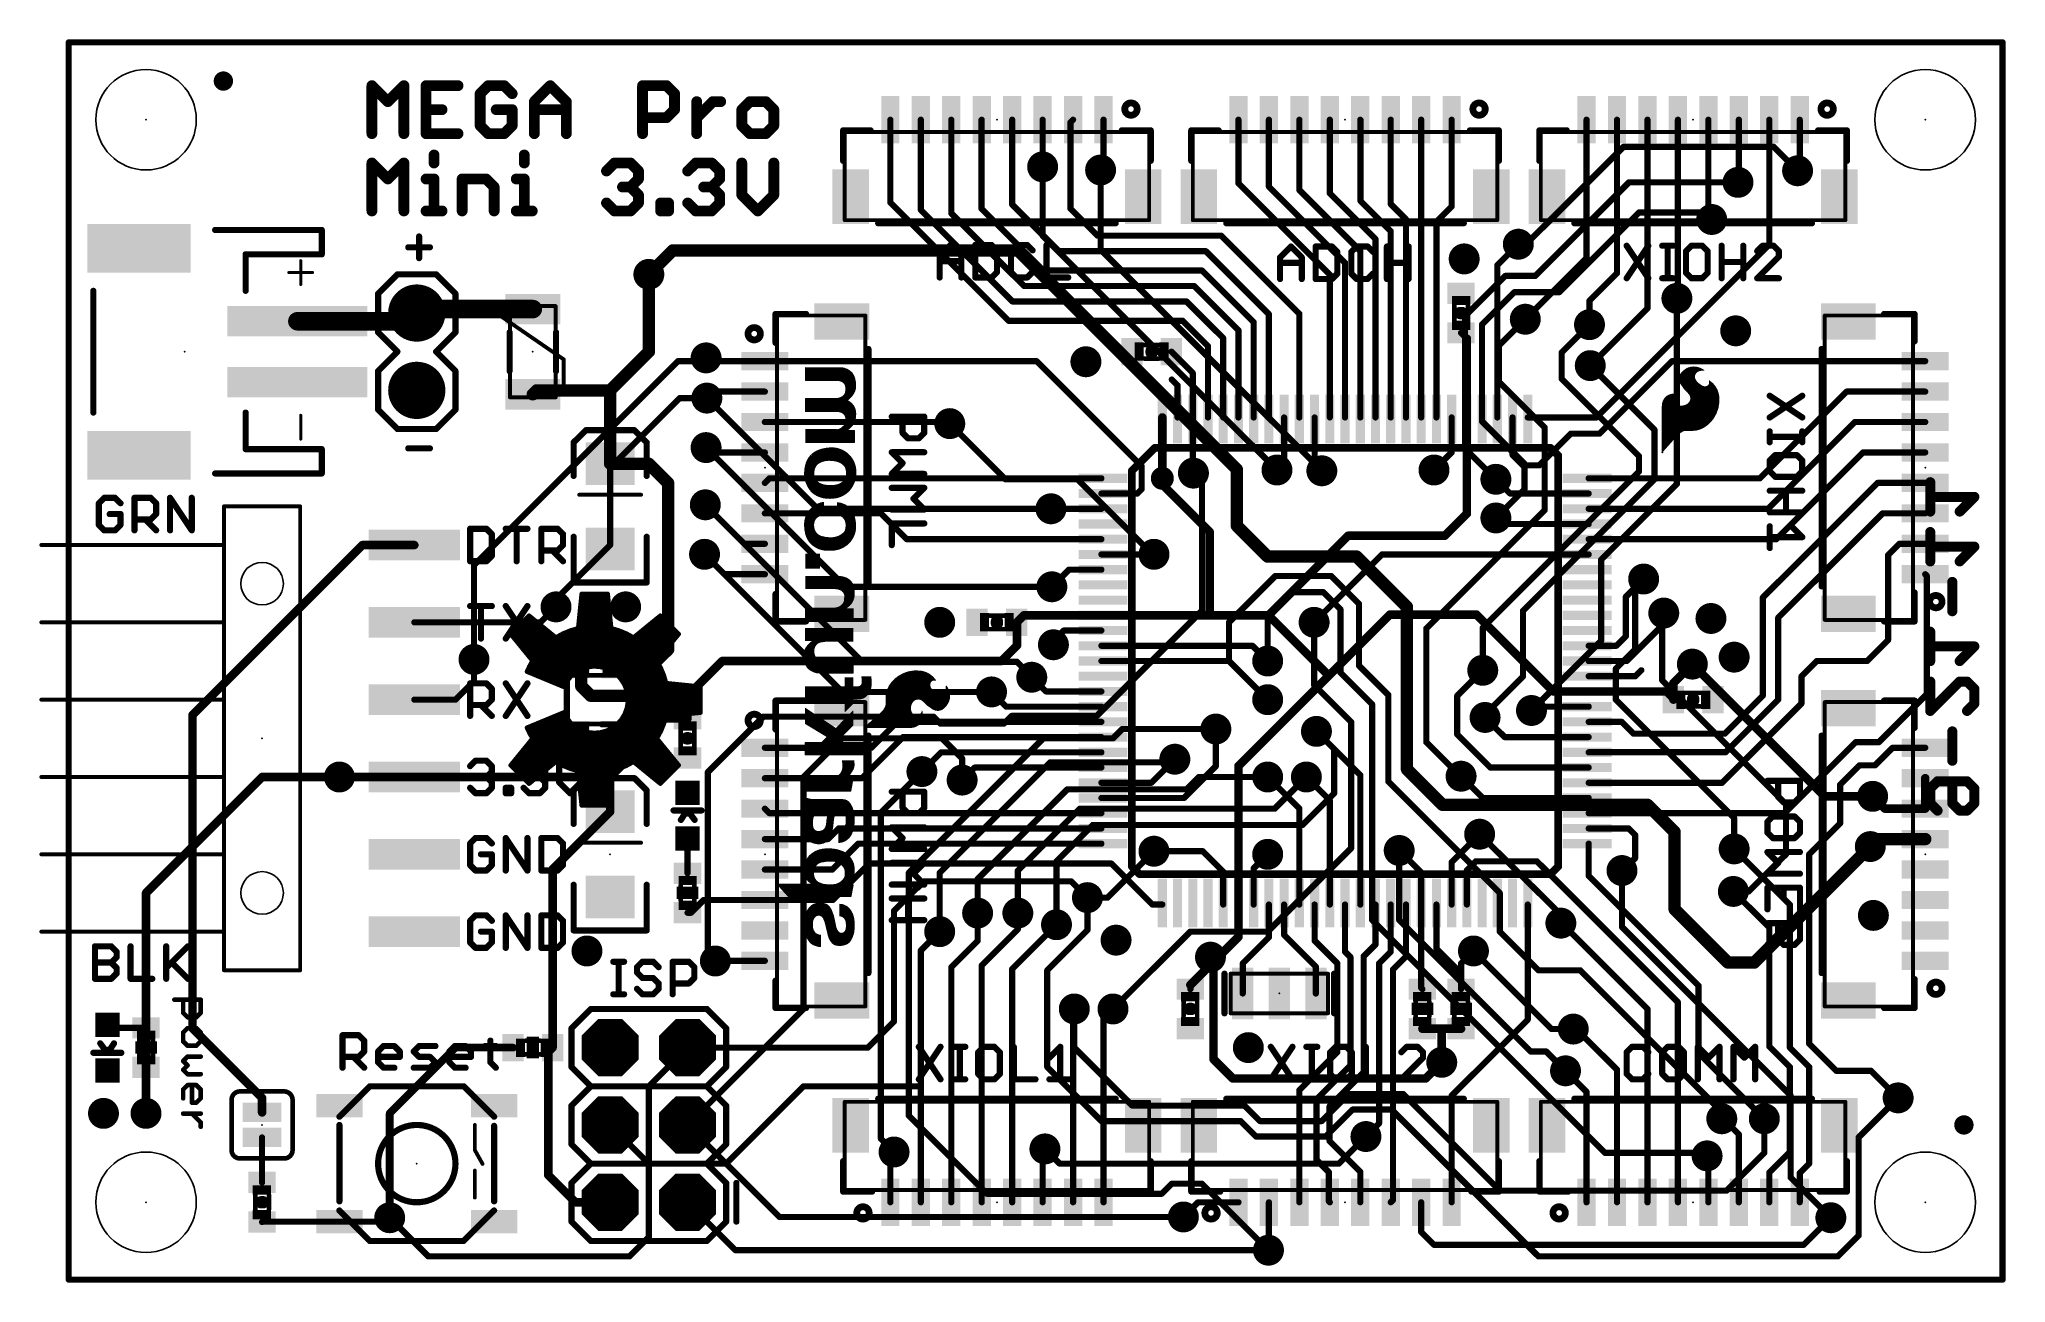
# Model space of a CAD drawing. Extents: x -1 to 63.6, y -0.1 to 40.7.
import ezdxf

# ---------------------------------------------------------------- set-up
doc = ezdxf.new("R2010")
doc.units = 0
for name, color, linetype in [('1', 12, 'CONTINUOUS'), ('16', 132, 'CONTINUOUS'), ('17', 110, 'CONTINUOUS'), ('18', 110, 'CONTINUOUS'), ('20', 53, 'CONTINUOUS'), ('21', 41, 'CONTINUOUS'), ('22', 40, 'CONTINUOUS'), ('23', 53, 'CONTINUOUS'), ('24', 53, 'CONTINUOUS'), ('51', 53, 'CONTINUOUS')]:
    doc.layers.add(name, color=color, linetype=linetype)

# ---------------------------------------------------------------- blocks, each defined once
blk = doc.blocks.new('RECT')
blk.add_solid([(-0.5, -0.5), (0.5, -0.5), (-0.5, 0.5), (0.5, 0.5)])
blk = doc.blocks.new('OCTAGONP')
at = {"const_width": 0.5}
blk.add_lwpolyline([(-0.25, -0.1036), (-0.25, 0.1036), (-0.1036, 0.25), (0.1036, 0.25), (0.25, 0.1036), (0.25, -0.1036), (0.1036, -0.25), (-0.1036, -0.25), (-0.25, -0.1036), (-0.25, 0.1036)], dxfattribs=at)
blk = doc.blocks.new('ROUNDP')
at = {"const_width": 0.5}
blk.add_lwpolyline([(0, -0.25, 1), (0, 0.25, 1), (0, -0.25)], format="xyb", dxfattribs=at)
blk = doc.blocks.new('PIE')
at = {"const_width": 0.5}
blk.add_lwpolyline([(0, -0.25, 1), (0, 0.25, 1), (0, -0.25)], format="xyb", dxfattribs=at)
blk = doc.blocks.new('ROUNDV')
at = {"const_width": 0.5}
blk.add_lwpolyline([(0, -0.25, 1), (0, 0.25, 1), (0, -0.25)], format="xyb", dxfattribs=at)

msp = doc.modelspace()

# ---------------------------------------------------------------- linework, layer by layer
at = {"layer": '1'}
for points, const_width in [([(0, 40.64), (0, 0)], 0.2032), ([(63.5, 40.64), (0, 40.64)], 0.2032), ([(63.5, 0), (63.5, 40.64)], 0.2032), ([(26.98, 35.377), (26.98, 38.1)], 0.2032), ([(27.98, 35.139), (27.98, 38.1)], 0.2032), ([(28.98, 35.028), (28.98, 38.1)], 0.2032), ([(29.972, 38.092), (29.98, 38.1)], 0.2032), ([(29.972, 35.179), (29.972, 38.092)], 0.2032), ([(30.98, 35.314), (30.98, 38.1)], 0.2032), ([(31.98, 36.552), (31.98, 38.1)], 0.2032), ([(32.893, 38.013), (32.98, 38.1)], 0.2032), ([(32.893, 35.179), (32.893, 38.013)], 0.2032), ([(33.98, 36.5454), (33.98, 38.1)], 0.2032), ([(38.41, 36.012), (38.41, 38.1)], 0.2032), ([(39.41, 35.901), (39.41, 38.1)], 0.2032), ([(40.41, 35.79), (40.41, 38.1)], 0.2032), ([(41.41, 35.679), (41.41, 38.1)], 0.2032), ([(42.418, 38.092), (42.41, 38.1)], 0.2032), ([(42.418, 35.433), (42.418, 38.092)], 0.2032), ([(43.41, 35.33), (43.41, 38.1)], 0.2032), ([(44.41, 28.32), (44.41, 38.1)], 0.2032), ([(45.41, 35.25), (45.41, 38.1)], 0.2032), ([(49.84, 33.5586), (49.84, 38.1)], 0.2032), ([(50.84, 33.06), (50.84, 38.1)], 0.2032), ([(51.84, 31.901), (51.84, 38.1)], 0.2032), ([(52.84, 32.139), (52.84, 38.1)], 0.2032), ([(53.84, 34.933), (53.84, 38.1)], 0.2032), ([(54.84, 36.0694), (54.84, 38.1)], 0.2032), ([(55.84, 33.996), (55.84, 38.1)], 0.2032), ([(56.84, 36.4946), (56.84, 38.1)], 0.2032), ([(31.98, 36.552), (31.9278, 36.4998)], 0.2032), ([(33.8836, 36.449), (33.98, 36.5454)], 0.2032), ([(54.8132, 36.0426), (54.84, 36.0694)], 0.2032), ([(56.769, 36.4236), (56.84, 36.4946)], 0.2032), ([(41.41, 33.012), (38.41, 36.012)], 0.2032), ([(41.91, 33.401), (39.41, 35.901)], 0.2032), ([(42.41, 33.79), (40.41, 35.79)], 0.2032), ([(42.91, 34.179), (41.41, 35.679)], 0.2032), ([(43.41, 34.441), (42.418, 35.433)], 0.2032), ([(26.98, 35.377), (30.861, 31.496)], 0.2032), ([(30.988, 32.131), (27.98, 35.139)], 0.2032), ([(31.369, 32.639), (28.98, 35.028)], 0.2032), ([(29.972, 35.179), (32.004, 33.147)], 0.2032), ([(30.988, 35.306), (30.98, 35.314)], 0.2032), ([(30.988, 35.306), (31.242, 35.052)], 0.2032), ([(31.242, 35.052), (32.512, 33.782)], 0.2032), ([(32.893, 35.179), (33.782, 34.29)], 0.2032), ([(43.91, 34.83), (43.41, 35.33)], 0.2032), ([(43.91, 28.32), (43.91, 34.83)], 0.2032), ([(44.91, 34.75), (45.41, 35.25)], 0.2032), ([(53.9496, 34.8234), (53.84, 34.933)], 0.2032), ([(33.782, 34.29), (37.846, 34.29)], 0.2032), ([(37.846, 34.29), (40.41, 31.726)], 0.2032), ([(42.91, 28.32), (42.91, 34.179)], 0.2032), ([(43.41, 28.32), (43.41, 34.441)], 0.2032), ([(44.91, 28.32), (44.91, 34.75)], 0.2032), ([(32.512, 33.782), (37.338, 33.782)], 0.2032), ([(37.338, 33.782), (39.41, 31.71)], 0.2032), ([(42.41, 28.32), (42.41, 33.79)], 0.2032), ([(46.91, 33.321), (47.5996, 34.0106)], 0.2032), ([(47.8282, 31.5468), (49.84, 33.5586)], 0.2032), ([(50.164, 28.32), (55.84, 33.996)], 0.2032), ([(19.05, 30.48), (19.05, 33.02)], 0.4064), ([(32.004, 33.147), (37.211, 33.147)], 0.2032), ([(37.211, 33.147), (38.91, 31.448)], 0.2032), ([(41.41, 28.32), (41.41, 33.012)], 0.2032), ([(41.91, 28.32), (41.91, 33.401)], 0.2032), ([(46.91, 28.32), (46.91, 33.321)], 0.2032), ([(49.9364, 32.1564), (50.84, 33.06)], 0.2032), ([(31.369, 32.639), (36.957, 32.639)], 0.2032), ([(36.957, 32.639), (38.41, 31.186)], 0.2032), ([(52.8066, 32.2326), (52.84, 32.139)], 0.2032), ([(7.51, 31.48), (11.16, 31.48)], 0.6096), ([(11.16, 31.48), (11.43, 31.75)], 0.6096), ([(11.43, 31.75), (11.56, 31.88)], 0.6096), ([(11.56, 31.88), (15.24, 31.88)], 0.6096), ([(30.988, 32.131), (36.703, 32.131)], 0.2032), ([(36.703, 32.131), (37.91, 30.924)], 0.2032), ([(39.41, 31.71), (39.41, 28.32)], 0.2032), ([(40.41, 31.726), (40.41, 28.32)], 0.2032), ([(49.9364, 31.369), (49.9364, 32.1564)], 0.2032), ([(49.9618, 30.0228), (51.84, 31.901)], 0.2032), ([(30.861, 31.496), (36.576, 31.496)], 0.2032), ([(36.576, 31.496), (37.41, 30.662)], 0.2032), ([(37.91, 30.924), (37.91, 28.32)], 0.2032), ([(38.41, 31.186), (38.41, 28.32)], 0.2032), ([(38.91, 31.448), (38.91, 28.32)], 0.2032), ([(45.91, 30.91), (45.72, 31.1)], 0.2032), ([(45.91, 28.32), (45.91, 30.91)], 0.2794), ([(17.78, 29.21), (19.05, 30.48)], 0.4064), ([(20.9296, 30.2768), (21.0364, 30.17)], 0.2032), ([(36.91, 29.78), (36.21, 30.48)], 0.2032), ([(37.41, 30.662), (37.41, 28.32)], 0.2032), ([(21.0364, 30.17), (22.86, 30.17)], 0.2032), ([(22.86, 30.17), (31.7806, 30.17)], 0.2032), ([(31.7806, 30.17), (35.2298, 26.7208)], 0.2032), ([(36.91, 28.32), (36.91, 29.78)], 0.2032), ([(50.2666, 27.7876), (52.649, 30.17)], 0.2032), ([(52.649, 30.17), (60.96, 30.17)], 0.2032), ([(15.37, 29.21), (15.24, 29.08)], 0.4064), ([(17.78, 29.21), (15.37, 29.21)], 0.4064), ([(17.78, 26.8), (17.78, 29.21)], 0.4064), ([(20.955, 28.956), (21.169, 29.17)], 0.2032), ([(21.169, 29.17), (22.86, 29.17)], 0.2032), ([(36.41, 29.376), (36.2204, 29.5656)], 0.2032), ([(36.41, 28.32), (36.41, 29.376)], 0.2032), ([(55.53, 26.32), (58.38, 29.17)], 0.2032), ([(58.38, 29.17), (60.96, 29.17)], 0.2032), ([(35.91, 26.1168), (35.91, 28.32)], 0.2794), ([(36.91, 26.5138), (36.91, 28.32)], 0.2032), ([(39.91, 26.829), (39.91, 28.32)], 0.2032), ([(40.91, 26.8064), (40.91, 28.32)], 0.2032), ([(45.41, 27.1728), (45.41, 28.32)], 0.2032), ([(45.91, 25.1582), (45.91, 28.32)], 0.2794), ([(47.41, 27.0882), (47.41, 28.32)], 0.2032), ([(47.91, 28.32), (50.164, 28.32)], 0.2032), ([(22.86, 28.17), (28.8784, 28.17)], 0.2032), ([(28.8784, 28.17), (28.9306, 28.1178)], 0.2032), ([(48.2854, 26.7462), (49.3268, 27.7876)], 0.2032), ([(49.3268, 27.7876), (50.2666, 27.7876)], 0.2032), ([(55.8, 25.32), (58.65, 28.17)], 0.2032), ([(58.65, 28.17), (60.96, 28.17)], 0.2032), ([(20.9296, 27.3304), (21.09, 27.17)], 0.2032), ([(21.09, 27.17), (22.86, 27.17)], 0.2032), ([(44.831, 26.5938), (45.41, 27.1728)], 0.2032), ([(47.41, 27.0882), (47.752, 26.7462)], 0.2032), ([(56.07, 24.32), (58.92, 27.17)], 0.2032), ([(58.92, 27.17), (60.96, 27.17)], 0.2032), ([(19.047, 26.8), (17.78, 26.8)], 0.4064), ([(19.685, 26.162), (19.047, 26.8)], 0.4064), ([(35.2298, 26.7208), (35.2298, 25.9588)], 0.2032), ([(36.9316, 26.4922), (36.91, 26.5138)], 0.2032), ([(39.6748, 26.5938), (39.91, 26.829)], 0.2032), ([(41.148, 26.5684), (40.91, 26.8064)], 0.2032), ([(47.752, 26.7462), (48.2854, 26.7462)], 0.2032), ([(19.685, 20.701), (19.685, 26.162)], 0.4064), ([(22.86, 26.17), (23.01, 26.32)], 0.2032), ([(23.01, 26.32), (33.91, 26.32)], 0.2032), ([(35.091, 25.82), (33.91, 25.82)], 0.2032), ([(35.2298, 25.9588), (35.091, 25.82)], 0.2032), ([(37.465, 24.5618), (35.91, 26.1168)], 0.2794), ([(46.863, 26.289), (47.332, 25.82)], 0.2032), ([(47.332, 25.82), (49.91, 25.82)], 0.2032), ([(49.91, 26.32), (55.53, 26.32)], 0.2032), ([(55.626, 22.4028), (59.3932, 26.17)], 0.2032), ([(59.3932, 26.17), (60.96, 26.17)], 0.2032), ([(22.185, 24.17), (20.9042, 25.4508)], 0.2032), ([(22.86, 25.17), (26.67, 25.17)], 0.2032), ([(26.67, 25.17), (27.52, 24.32)], 0.2032), ([(32.2542, 25.32), (32.2326, 25.2984)], 0.2032), ([(32.2542, 25.32), (33.91, 25.32)], 0.2032), ([(45.1866, 24.4348), (45.91, 25.1582)], 0.2794), ([(49.91, 25.32), (55.8, 25.32)], 0.2032), ([(56.134, 21.7424), (59.5616, 25.17)], 0.2032), ([(59.5616, 25.17), (60.96, 25.17)], 0.2032), ([(37.465, 21.9216), (37.465, 24.5618)], 0.2794), ([(39.394, 21.82), (42.0088, 24.4348)], 0.2794), ([(42.0088, 24.4348), (45.1866, 24.4348)], 0.2794), ([(46.863, 25.019), (47.062, 24.82)], 0.2032), ([(47.062, 24.82), (49.91, 24.82)], 0.2032), ([(4.064, 18.542), (9.652, 24.13)], 0.2794), ([(9.652, 24.13), (11.35, 24.13)], 0.2794), ([(20.8788, 23.8252), (21.534, 23.17)], 0.2032), ([(22.185, 24.17), (22.86, 24.17)], 0.2032), ([(27.52, 24.32), (33.91, 24.32)], 0.2032), ([(35.631, 23.82), (33.91, 23.82)], 0.2032), ([(35.6362, 23.8252), (35.631, 23.82)], 0.2032), ([(40.894, 21.59), (43.124, 23.82)], 0.2032), ([(43.124, 23.82), (49.91, 23.82)], 0.2032), ([(49.91, 24.32), (56.07, 24.32)], 0.2032), ([(59.7408, 23.7998), (60.111, 24.17)], 0.2032), ([(59.7408, 21.0058), (59.7408, 23.7998)], 0.2032), ([(60.111, 24.17), (60.96, 24.17)], 0.2032), ([(21.534, 23.17), (22.86, 23.17)], 0.2032), ([(32.2834, 22.7584), (32.845, 23.32)], 0.2032), ([(32.845, 23.32), (33.91, 23.32)], 0.2032), ([(61.0108, 23.1192), (60.96, 23.17)], 0.2032), ([(51.7144, 23.0124), (51.1302, 22.4282)], 0.2032), ([(61.0108, 19.2278), (61.0108, 23.1192)], 0.2032), ([(15.494, 21.59), (16.002, 22.098)], 0.2032), ([(31.13, 21.59), (31.36, 21.82)], 0.2794), ([(31.36, 21.82), (33.91, 21.82)], 0.2794), ([(33.91, 21.82), (37.5666, 21.82)], 0.2794), ([(37.5666, 21.82), (37.465, 21.9216)], 0.2032), ([(37.5666, 21.82), (39.394, 21.82)], 0.2794), ([(39.394, 21.82), (41.3766, 19.8374)], 0.2794), ([(41.3766, 19.8374), (43.3832, 21.844)], 0.2794), ([(43.3832, 21.844), (46.228, 21.844)], 0.2794), ([(46.228, 21.844), (48.752, 19.32)], 0.2794), ([(51.1302, 22.4282), (51.1302, 21.1328)], 0.2032), ([(52.3748, 21.8948), (52.3748, 21.5392)], 0.2032), ([(55.626, 19.177), (55.626, 22.4028)], 0.2032), ([(11.35, 21.59), (12.7, 21.59)], 0.2032), ([(12.7, 21.59), (15.494, 21.59)], 0.2032), ([(31.1404, 20.828), (31.1404, 21.5796)], 0.2794), ([(31.1404, 21.5796), (31.13, 21.59)], 0.2032), ([(32.4358, 21.082), (32.6738, 21.32)], 0.2032), ([(32.6738, 21.32), (33.91, 21.32)], 0.2032), ([(52.3748, 21.5392), (51.1556, 20.32)], 0.2032), ([(56.134, 19.05), (56.134, 21.7424)], 0.2032), ([(19.304, 20.32), (19.685, 20.701)], 0.4064), ([(30.6324, 20.32), (31.1404, 20.828)], 0.2794), ([(38.87, 20.82), (33.91, 20.82)], 0.2032), ([(39.37, 20.32), (38.87, 20.82)], 0.2032), ([(50.8174, 20.82), (49.91, 20.82)], 0.2032), ([(51.1302, 21.1328), (50.8174, 20.82)], 0.2032), ([(59.055, 20.32), (59.7408, 21.0058)], 0.2032), ([(13.3096, 19.6596), (13.3096, 20.3708)], 0.2032), ([(16.83, 19.492), (16.83, 20.3501)], 0.4064), ([(18.73, 20.3501), (18.7601, 20.32)], 0.4064), ([(18.73, 19.492), (18.73, 20.3501)], 0.4064), ([(18.7601, 20.32), (19.304, 20.32)], 0.4064), ([(20.32, 19.177), (21.463, 20.32)], 0.2794), ([(21.463, 20.32), (30.6324, 20.32)], 0.2794), ([(33.91, 20.32), (38.1, 20.32)], 0.2032), ([(38.1, 20.32), (39.37, 19.05)], 0.2032), ([(45.593, 19.177), (46.4312, 20.0152)], 0.2032), ([(51.1556, 20.32), (49.91, 20.32)], 0.2032), ([(51.443, 19.82), (51.6382, 20.0152)], 0.2032), ([(52.69, 19.5938), (53.3146, 20.2184)], 0.2794), ([(56.896, 19.812), (57.404, 20.32)], 0.2032), ([(57.404, 20.32), (59.055, 20.32)], 0.2032), ([(12.7, 19.05), (13.3096, 19.6596)], 0.2032), ([(17.145, 19.177), (16.83, 19.492)], 0.4064), ([(17.145, 19.177), (18.415, 19.177)], 0.4064), ([(18.415, 19.177), (18.73, 19.492)], 0.4064), ([(30.3022, 19.304), (30.7862, 18.82)], 0.2032), ([(31.623, 19.7866), (32.0896, 19.32)], 0.2032), ([(32.0896, 19.32), (33.91, 19.32)], 0.2032), ([(41.3766, 19.8374), (38.41, 16.8708)], 0.2794), ([(48.752, 19.32), (49.91, 19.32)], 0.2794), ([(49.91, 19.32), (52.42, 19.32)], 0.2794), ([(49.91, 19.82), (51.443, 19.82)], 0.2032), ([(52.42, 19.32), (52.69, 19.05)], 0.2032), ([(52.69, 19.05), (52.69, 19.5938)], 0.2794), ([(56.896, 18.923), (56.896, 19.812)], 0.2032), ([(11.35, 19.05), (12.7, 19.05)], 0.2032), ([(20.32, 18.43), (20.32, 19.177)], 0.2794), ([(30.7862, 18.82), (33.91, 18.82)], 0.2032), ([(45.593, 19.177), (45.593, 17.907)], 0.2032), ([(48.0314, 18.6944), (48.157, 18.82)], 0.2032), ([(48.157, 18.82), (49.91, 18.82)], 0.2032), ([(54.293, 16.32), (56.896, 18.923)], 0.2032), ([(54.3814, 17.9324), (55.626, 19.177)], 0.2032), ([(54.4068, 17.3228), (56.134, 19.05)], 0.2032), ([(59.436, 17.653), (61.0108, 19.2278)], 0.2032), ([(4.064, 8.255), (4.064, 18.542)], 0.2794), ([(18.8929, 17.7499), (19.573, 18.43)], 0.2794), ([(19.573, 18.43), (20.32, 18.43)], 0.2794), ([(26.36, 17.47), (27.21, 18.32)], 0.2032), ([(27.21, 18.32), (33.91, 18.32)], 0.2032), ([(37.6682, 18.0848), (37.6682, 16.8656)], 0.2032), ([(40.9702, 18.0086), (42.41, 16.5688)], 0.2032), ([(46.5074, 18.4658), (47.1532, 17.82)], 0.2032), ([(49.91, 18.32), (50.9966, 18.32)], 0.2032), ([(50.9966, 18.32), (51.3842, 17.9324)], 0.2032), ([(17.78, 16.51), (18.73, 17.46)], 0.2794), ([(18.73, 17.7499), (18.8929, 17.7499)], 0.2794), ([(18.73, 17.46), (18.73, 17.7499)], 0.2794), ([(22.86, 17.47), (26.36, 17.47)], 0.2032), ([(26.0458, 16.47), (27.3958, 17.82)], 0.2032), ([(27.3958, 17.82), (33.91, 17.82)], 0.2032), ([(45.593, 17.907), (46.68, 16.82)], 0.2032), ([(47.1532, 17.82), (49.91, 17.82)], 0.2032), ([(51.3842, 17.9324), (54.3814, 17.9324)], 0.2032), ([(56.341, 15.32), (58.674, 17.653)], 0.2032), ([(58.674, 17.653), (59.436, 17.653)], 0.2032), ([(59.309, 16.891), (59.888, 17.47)], 0.2032), ([(59.888, 17.47), (60.96, 17.47)], 0.2032), ([(28.0162, 16.6878), (28.6484, 17.32)], 0.2032), ([(28.6484, 17.32), (33.91, 17.32)], 0.2032), ([(29.337, 16.4084), (29.7486, 16.82)], 0.2032), ([(29.7486, 16.82), (33.91, 16.82)], 0.2032), ([(36.322, 17.0942), (35.5478, 16.32)], 0.2032), ([(36.322, 17.0942), (36.322, 17.0688)], 0.2032), ([(37.6682, 16.8656), (36.6226, 15.82)], 0.2032), ([(38.41, 16.8708), (38.41, 12.32)], 0.2794), ([(46.68, 16.82), (49.91, 16.82)], 0.2032), ([(49.91, 17.32), (49.9128, 17.3228)], 0.2032), ([(49.9128, 17.3228), (54.4068, 17.3228)], 0.2032), ([(58.166, 16.256), (58.801, 16.891)], 0.2032), ([(58.801, 16.891), (59.309, 16.891)], 0.2032), ([(8.89, 16.51), (11.35, 16.51)], 0.2794), ([(11.35, 16.51), (17.78, 16.51)], 0.2794), ([(17.78, 16.51), (17.78, 15.37)], 0.2794), ([(22.86, 16.47), (26.0458, 16.47)], 0.2032), ([(35.5478, 16.32), (33.91, 16.32)], 0.2032), ([(39.37, 16.51), (40.41, 15.47)], 0.2032), ([(40.64, 16.51), (41.41, 15.74)], 0.2032), ([(42.41, 16.5688), (42.41, 12.32)], 0.2032), ([(45.72, 16.5354), (46.4354, 15.82)], 0.2032), ([(49.91, 16.32), (54.293, 16.32)], 0.2032), ([(58.166, 14.986), (58.166, 16.256)], 0.2032), ([(60.96, 15.47), (60.96, 16.47)], 0.2794), ([(17.78, 15.37), (15.89, 13.48)], 0.2794), ([(22.86, 15.47), (23.01, 15.32)], 0.2032), ([(36.6226, 15.82), (33.91, 15.82)], 0.2032), ([(40.41, 15.47), (40.41, 12.32)], 0.2032), ([(41.41, 15.74), (41.41, 12.32)], 0.2032), ([(46.4354, 15.82), (49.91, 15.82)], 0.2032), ([(59.2328, 15.875), (59.6378, 15.47)], 0.2794), ([(59.6378, 15.47), (60.96, 15.47)], 0.2794), ([(23.01, 15.32), (33.91, 15.32)], 0.2032), ([(24.9348, 14.47), (25.2848, 14.82)], 0.2032), ([(25.2848, 14.82), (33.91, 14.82)], 0.2032), ([(49.91, 15.32), (56.341, 15.32)], 0.2032), ([(51.22, 14.82), (49.91, 14.82)], 0.2032), ([(51.435, 14.605), (51.22, 14.82)], 0.2032), ([(57.15, 13.97), (58.166, 14.986)], 0.2032), ([(20.32, 14.49), (20.32, 13.35)], 0.2032), ([(22.86, 14.47), (24.9348, 14.47)], 0.2032), ([(25.4889, 13.8811), (25.9278, 14.32)], 0.2032), ([(25.9278, 14.32), (33.91, 14.32)], 0.2032), ([(46.3296, 14.6304), (45.41, 13.7108)], 0.2032), ([(49.91, 13.2598), (49.91, 14.32)], 0.2032), ([(51.435, 13.843), (51.435, 14.605)], 0.2032), ([(56.515, 12.319), (54.6862, 14.1478)], 0.2032), ([(59.1566, 14.224), (59.4026, 14.47)], 0.4064), ([(59.4026, 14.47), (60.96, 14.47)], 0.4064), ([(15.89, 13.48), (15.89, 7.62)], 0.2794), ([(22.86, 13.47), (25.0778, 13.47)], 0.2032), ([(25.0778, 13.47), (25.146, 13.5382)], 0.2032), ([(25.0938, 12.47), (26.289, 13.6652)], 0.2032), ([(25.146, 13.5382), (25.4889, 13.8811)], 0.2032), ([(26.289, 13.6652), (34.2392, 13.6652)], 0.2032), ([(34.2392, 13.6652), (35.5844, 12.32)], 0.2032), ([(35.6362, 14.0716), (37.2364, 14.0716)], 0.2032), ([(37.2364, 14.0716), (37.91, 13.398)], 0.2032), ([(38.91, 13.51), (39.37, 13.97)], 0.2032), ([(38.91, 12.32), (38.91, 13.51)], 0.2032), ([(43.688, 14.097), (44.41, 13.375)], 0.2032), ([(45.41, 13.7108), (45.41, 12.32)], 0.2032), ([(46.2026, 13.7414), (45.91, 13.4488)], 0.2032), ([(48.2092, 13.7414), (46.2026, 13.7414)], 0.2032), ([(52.84, 9.1106), (48.2092, 13.7414)], 0.2032), ([(51.0286, 13.4366), (51.435, 13.843)], 0.2032), ([(57.15, 7.747), (57.15, 13.97)], 0.2032), ([(27.1018, 12.1158), (27.8638, 12.8778)], 0.2032), ([(27.8638, 12.8778), (27.8892, 12.8778)], 0.2032), ([(27.8892, 12.8778), (28.0924, 13.081)], 0.2032), ([(28.0924, 13.081), (32.9184, 13.081)], 0.2032), ([(32.9184, 13.081), (33.4518, 12.5476)], 0.2032), ([(33.4518, 12.5476), (33.1216, 12.8778)], 0.2032), ([(37.91, 13.398), (37.91, 12.32)], 0.2032), ([(44.41, 13.375), (44.41, 12.32)], 0.2032), ([(45.91, 13.4488), (45.91, 12.32)], 0.2032), ([(53.5178, 9.652), (49.91, 13.2598)], 0.2032), ([(51.0032, 13.4366), (51.0286, 13.4366)], 0.2032), ([(20.432, 12.05), (20.852, 12.47)], 0.2032), ([(20.852, 12.47), (22.86, 12.47)], 0.2032), ([(22.86, 12.47), (25.0938, 12.47)], 0.2032), ([(35.5844, 12.32), (35.91, 12.32)], 0.2032), ([(38.41, 12.32), (38.41, 11.2574)], 0.2794), ([(39.41, 11.2414), (39.41, 12.32)], 0.2032), ([(39.91, 11.3218), (39.91, 12.32)], 0.2032), ([(40.91, 11.1346), (40.91, 12.32)], 0.2032), ([(41.91, 10.7696), (41.91, 12.32)], 0.2032), ([(42.91, 11.0076), (42.91, 12.32)], 0.2032), ([(43.41, 10.771), (43.41, 12.32)], 0.2032), ([(43.91, 10.8646), (43.91, 12.32)], 0.2032), ([(44.41, 12.32), (44.41, 9.58)], 0.2032), ([(44.91, 10.8684), (44.91, 12.32)], 0.2032), ([(47.91, 8.54), (47.91, 12.32)], 0.2032), ([(55.84, 11.5716), (54.6608, 12.7508)], 0.2032), ([(56.515, 7.62), (56.515, 12.319)], 0.2032), ([(20.32, 12.05), (20.432, 12.05)], 0.2032), ([(27.1018, 8.4836), (27.1018, 12.1158)], 0.2032), ([(29.845, 11.1252), (29.845, 12.0396)], 0.2032), ([(30.98, 10.2028), (32.4358, 11.6586)], 0.2032), ([(31.1658, 11.5062), (31.1658, 12.0396)], 0.2032), ([(49.022, 11.7094), (48.9966, 11.7094)], 0.2032), ([(51.84, 8.8914), (49.022, 11.7094)], 0.2032), ([(55.84, 7.66), (55.84, 11.5716)], 0.2032), ([(27.98, 10.8096), (28.6004, 11.43)], 0.2032), ([(28.98, 10.2602), (29.845, 11.1252)], 0.2032), ([(29.98, 10.3204), (31.1658, 11.5062)], 0.2032), ([(38.41, 11.2574), (37.7698, 10.6172)], 0.2794), ([(38.551, 10.3824), (39.41, 11.2414)], 0.2032), ([(40.951, 10.2808), (39.91, 11.3218)], 0.2032), ([(41.656, 10.3886), (40.91, 11.1346)], 0.2032), ([(42.5196, 10.6172), (42.91, 11.0076)], 0.2032), ([(20.9856, 10.47), (22.86, 10.47)], 0.2032), ([(21.2344, 10.4648), (20.9856, 10.47)], 0.2032), ([(27.98, 6.35), (27.98, 10.8096)], 0.2032), ([(28.98, 2.54), (28.98, 10.2602)], 0.2032), ([(29.98, 2.54), (29.98, 10.3204)], 0.2032), ([(37.7698, 10.6172), (36.83, 9.6774)], 0.2794), ([(37.7698, 10.6172), (37.4904, 10.5918)], 0.2794), ([(38.551, 9.398), (38.551, 10.3824)], 0.2032), ([(40.951, 9.398), (40.951, 10.2808)], 0.2032), ([(41.656, 7.4676), (41.656, 10.3886)], 0.2032), ([(42.0878, 10.5918), (41.91, 10.7696)], 0.2032), ([(42.0878, 7.0358), (42.0878, 10.5918)], 0.2032), ([(42.5196, 6.8072), (42.5196, 10.6172)], 0.2032), ([(43.0276, 10.3886), (43.41, 10.771)], 0.2032), ([(43.0276, 5.1308), (43.0276, 10.3886)], 0.2032), ([(43.4848, 10.1854), (43.91, 10.6106)], 0.2032), ([(43.91, 10.6106), (43.91, 10.8646)], 0.2032), ([(45.72, 10.0584), (44.91, 10.8684)], 0.2032), ([(46.1264, 10.795), (45.72, 10.3886)], 0.2032), ([(45.72, 10.3886), (45.72, 10.0584)], 0.2032), ([(30.98, 2.54), (30.98, 10.2028)], 0.2032), ([(36.83, 9.6774), (36.83, 9.54)], 0.2032), ([(43.4848, 2.6148), (43.4848, 10.1854)], 0.2032), ([(45.72, 10.0584), (45.72, 9.54)], 0.2032), ([(53.5178, 7.4422), (53.5178, 9.652)], 0.2032), ([(36.83, 9.54), (36.8404, 9.5504)], 0.2032), ([(44.41, 9.58), (44.45, 9.54)], 0.2032), ([(52.84, 2.54), (52.84, 9.1106)], 0.2032), ([(1.27, 8.37), (1.37, 8.27)], 0.2032), ([(6.35, 5.969), (4.064, 8.255)], 0.2794), ([(26.2382, 7.62), (27.1018, 8.4836)], 0.2032), ([(32.98, 8.85), (33.02, 8.89)], 0.2032), ([(32.98, 2.54), (32.98, 8.85)], 0.2032), ([(33.98, 8.58), (34.29, 8.89)], 0.2032), ([(33.98, 2.54), (33.98, 8.58)], 0.2032), ([(45.41, 6.04), (47.91, 8.54)], 0.2032), ([(51.84, 2.54), (51.84, 8.8914)], 0.2032), ([(1.37, 8.27), (2.54, 8.27)], 0.2032), ([(15.89, 7.62), (15.748, 7.478)], 0.2794), ([(45.085, 8.24), (44.45, 8.24)], 0.2794), ([(45.085, 7.1374), (45.085, 8.24)], 0.2794), ([(45.085, 8.24), (45.72, 8.24)], 0.2794), ([(49.4538, 8.1788), (49.403, 8.2296)], 0.2032), ([(49.5554, 8.1788), (49.4538, 8.1788)], 0.2032), ([(50.84, 6.8942), (49.5554, 8.1788)], 0.2032), ([(56.515, 6.985), (55.84, 7.66)], 0.2032), ([(58.039, 6.858), (57.15, 7.747)], 0.2032), ([(2.54, 6.97), (2.54, 5.461)], 0.2794), ([(10.541, 5.461), (12.7, 7.62)], 0.254), ([(12.7, 7.62), (14.59, 7.62)], 0.254), ([(15.748, 7.478), (15.748, 3.429)], 0.2794), ([(15.89, 7.62), (15.875, 7.635)], 0.2032), ([(20.32, 7.62), (26.2382, 7.62)], 0.2032), ([(40.41, 6.2216), (41.656, 7.4676)], 0.2032), ([(40.9702, 5.9182), (42.0878, 7.0358)], 0.2032), ([(55.6768, 5.2832), (53.5178, 7.4422)], 0.2032), ([(57.15, 6.985), (56.515, 7.62)], 0.2032), ([(41.402, 5.6896), (42.5196, 6.8072)], 0.2032), ([(49.84, 6.167), (49.149, 6.858)], 0.2032), ([(50.84, 2.54), (50.84, 6.8942)], 0.2032), ([(56.515, 4.191), (56.515, 6.985)], 0.2032), ([(57.15, 3.81), (57.15, 6.985)], 0.2032), ([(59.182, 6.858), (58.039, 6.858)], 0.2032), ([(60.071, 5.969), (59.182, 6.858)], 0.2032), ([(6.35, 5.4919), (6.35, 5.969)], 0.2794), ([(21.59, 3.81), (24.13, 6.35)], 0.2032), ([(24.13, 6.35), (27.98, 6.35)], 0.2032), ([(27.98, 6.35), (27.98, 2.54)], 0.2032), ([(40.41, 2.54), (40.41, 6.2216)], 0.2032), ([(40.9702, 3.937), (40.9702, 5.9182)], 0.2032), ([(45.41, 2.54), (45.41, 6.04)], 0.2032), ([(49.84, 2.54), (49.84, 6.167)], 0.2032), ([(10.541, 2.032), (10.541, 5.461)], 0.254), ([(19.05, 3.81), (17.78, 5.08)], 0.2032), ([(41.402, 4.5466), (41.402, 5.6896)], 0.2032), ([(42.5958, 4.699), (43.0276, 5.1308)], 0.2032), ([(54.2798, 5.2832), (54.3306, 5.2832)], 0.2032), ([(54.3306, 5.2832), (54.84, 4.7738)], 0.2032), ([(6.35, 4.6681), (6.35, 3.19)], 0.2032), ([(42.41, 3.5386), (41.402, 4.5466)], 0.2032), ([(54.84, 4.7738), (54.84, 2.54)], 0.2032), ([(19.05, 3.81), (21.59, 3.81)], 0.2032), ([(26.98, 4.0692), (27.1018, 4.191)], 0.2032), ([(26.98, 2.54), (26.98, 4.0692)], 0.2032), ([(31.98, 4.2178), (32.0548, 4.2926)], 0.2032), ([(31.98, 2.54), (31.98, 4.2178)], 0.2032), ([(41.3766, 3.5306), (40.9702, 3.937)], 0.2032), ([(53.7972, 4.064), (53.84, 4.0212)], 0.2032), ([(53.84, 4.0212), (53.84, 2.54)], 0.2032), ([(55.84, 3.516), (56.515, 4.191)], 0.2032), ([(56.84, 3.5), (57.15, 3.81)], 0.2032), ([(15.748, 3.429), (16.637, 2.54)], 0.2794), ([(41.3766, 2.5734), (41.3766, 3.5306)], 0.2032), ([(42.41, 2.54), (42.41, 3.5386)], 0.2032), ([(55.84, 2.54), (55.84, 3.516)], 0.2032), ([(56.84, 2.54), (56.84, 3.5)], 0.2032), ([(16.637, 2.54), (17.78, 2.54)], 0.2794), ([(36.6014, 2.0574), (37.084, 2.54)], 0.2032), ([(37.084, 2.54), (38.41, 2.54)], 0.2032), ([(39.41, 0.9798), (39.41, 2.54)], 0.2032), ([(41.41, 2.54), (41.3766, 2.5734)], 0.2032), ([(43.41, 2.54), (43.4848, 2.6148)], 0.2032), ([(44.41, 1.564), (44.41, 2.54)], 0.2032), ([(6.35, 1.89), (6.365, 1.905)], 0.2032), ([(6.365, 1.905), (8.89, 1.905)], 0.2032), ([(8.89, 1.905), (10.414, 1.905)], 0.2032), ([(10.414, 1.905), (10.541, 2.032)], 0.2032), ([(56.9722, 1.143), (57.8612, 2.032)], 0.2032), ([(44.831, 1.143), (44.41, 1.564)], 0.2032), ([(39.3954, 0.9652), (39.41, 0.9798)], 0.2032), ([(44.831, 1.143), (56.9722, 1.143)], 0.2032), ([(0, 0), (63.5, 0)], 0.2032)]:
    msp.add_lwpolyline(points, dxfattribs=dict(at, const_width=const_width))
for points, const_width in [([(0.0508, 40.64, 1), (-0.0508, 40.64)], 0.1016), ([(0, 40.6908, 1), (0, 40.5892)], 0.1016), ([(63.5508, 40.64, 1), (63.4492, 40.64)], 0.1016), ([(63.5, 40.5892, 1), (63.5, 40.6908)], 0.1016), ([(27.0308, 38.1, 1), (26.9292, 38.1)], 0.1016), ([(28.0308, 38.1, 1), (27.9292, 38.1)], 0.1016), ([(29.0308, 38.1, 1), (28.9292, 38.1)], 0.1016), ([(30.0228, 38.092, 1), (29.9212, 38.092)], 0.1016), ([(29.9361, 38.1279, 1), (30.0079, 38.0561)], 0.1016), ([(30.0159, 38.0641, 1), (29.9441, 38.1359)], 0.1016), ([(31.0308, 38.1, 1), (30.9292, 38.1)], 0.1016), ([(32.0308, 38.1, 1), (31.9292, 38.1)], 0.1016), ([(32.9438, 38.013, 1), (32.8422, 38.013)], 0.1016), ([(32.8571, 38.0489, 1), (32.9289, 37.9771)], 0.1016), ([(33.0159, 38.0641, 1), (32.9441, 38.1359)], 0.1016), ([(34.0308, 38.1, 1), (33.9292, 38.1)], 0.1016), ([(38.4608, 38.1, 1), (38.3592, 38.1)], 0.1016), ([(39.4608, 38.1, 1), (39.3592, 38.1)], 0.1016), ([(40.4608, 38.1, 1), (40.3592, 38.1)], 0.1016), ([(41.4608, 38.1, 1), (41.3592, 38.1)], 0.1016), ([(42.4459, 38.1359, 1), (42.3741, 38.0641)], 0.1016), ([(42.4688, 38.092, 1), (42.3672, 38.092)], 0.1016), ([(42.3821, 38.0561, 1), (42.4539, 38.1279)], 0.1016), ([(43.4608, 38.1, 1), (43.3592, 38.1)], 0.1016), ([(44.4608, 38.1, 1), (44.3592, 38.1)], 0.1016), ([(45.4608, 38.1, 1), (45.3592, 38.1)], 0.1016), ([(49.8908, 38.1, 1), (49.7892, 38.1)], 0.1016), ([(50.8908, 38.1, 1), (50.7892, 38.1)], 0.1016), ([(51.8908, 38.1, 1), (51.7892, 38.1)], 0.1016), ([(52.8908, 38.1, 1), (52.7892, 38.1)], 0.1016), ([(53.8908, 38.1, 1), (53.7892, 38.1)], 0.1016), ([(54.8908, 38.1, 1), (54.7892, 38.1)], 0.1016), ([(55.8908, 38.1, 1), (55.7892, 38.1)], 0.1016), ([(56.8908, 38.1, 1), (56.7892, 38.1)], 0.1016), ([(31.8919, 36.5357, 1), (31.9637, 36.4639)], 0.1016), ([(31.9292, 36.552, 1), (32.0308, 36.552)], 0.1016), ([(32.0159, 36.5161, 1), (31.9441, 36.5879)], 0.1016), ([(33.8477, 36.4849, 1), (33.9195, 36.4131)], 0.1016), ([(33.9292, 36.5454, 1), (34.0308, 36.5454)], 0.1016), ([(34.0159, 36.5095, 1), (33.9441, 36.5813)], 0.1016), ([(54.8759, 36.0335, 1), (54.8041, 36.1053)], 0.1016), ([(56.7331, 36.4595, 1), (56.8049, 36.3877)], 0.1016), ([(56.7892, 36.4946, 1), (56.8908, 36.4946)], 0.1016), ([(56.8759, 36.4587, 1), (56.8041, 36.5305)], 0.1016), ([(38.4459, 36.0479, 1), (38.3741, 35.9761)], 0.1016), ([(38.3592, 36.012, 1), (38.4608, 36.012)], 0.1016), ([(39.4459, 35.9369, 1), (39.3741, 35.8651)], 0.1016), ([(39.3592, 35.901, 1), (39.4608, 35.901)], 0.1016), ([(40.4459, 35.8259, 1), (40.3741, 35.7541)], 0.1016), ([(40.3592, 35.79, 1), (40.4608, 35.79)], 0.1016), ([(41.4459, 35.7149, 1), (41.3741, 35.6431)], 0.1016), ([(41.3592, 35.679, 1), (41.4608, 35.679)], 0.1016), ([(42.4539, 35.4689, 1), (42.3821, 35.3971)], 0.1016), ([(54.7773, 36.0785, 1), (54.8491, 36.0067)], 0.1016), ([(54.7892, 36.0694, 1), (54.8908, 36.0694)], 0.1016), ([(27.0159, 35.4129, 1), (26.9441, 35.3411)], 0.1016), ([(26.9292, 35.377, 1), (27.0308, 35.377)], 0.1016), ([(28.0159, 35.1749, 1), (27.9441, 35.1031)], 0.1016), ([(27.9292, 35.139, 1), (28.0308, 35.139)], 0.1016), ([(29.0159, 35.0639, 1), (28.9441, 34.9921)], 0.1016), ([(28.9292, 35.028, 1), (29.0308, 35.028)], 0.1016), ([(30.0079, 35.2149, 1), (29.9361, 35.1431)], 0.1016), ([(29.9212, 35.179, 1), (30.0228, 35.179)], 0.1016), ([(31.0159, 35.3499, 1), (30.9441, 35.2781)], 0.1016), ([(30.9292, 35.314, 1), (31.0308, 35.314)], 0.1016), ([(31.0239, 35.3419, 1), (30.9521, 35.2701)], 0.1016), ([(30.9521, 35.2701, 1), (31.0239, 35.3419)], 0.1016), ([(31.2779, 35.0879, 1), (31.2061, 35.0161)], 0.1016), ([(31.2061, 35.0161, 1), (31.2779, 35.0879)], 0.1016), ([(32.9289, 35.2149, 1), (32.8571, 35.1431)], 0.1016), ([(32.8422, 35.179, 1), (32.9438, 35.179)], 0.1016), ([(42.3672, 35.433, 1), (42.4688, 35.433)], 0.1016), ([(43.4459, 35.3659, 1), (43.3741, 35.2941)], 0.1016), ([(43.3592, 35.33, 1), (43.4608, 35.33)], 0.1016), ([(43.9608, 34.83, 1), (43.8592, 34.83)], 0.1016), ([(43.8741, 34.7941, 1), (43.9459, 34.8659)], 0.1016), ([(45.3592, 35.25, 1), (45.4608, 35.25)], 0.1016), ([(45.4459, 35.2141, 1), (45.3741, 35.2859)], 0.1016), ([(53.8759, 34.9689, 1), (53.8041, 34.8971)], 0.1016), ([(53.7892, 34.933, 1), (53.8908, 34.933)], 0.1016), ([(53.9137, 34.7875, 1), (53.9855, 34.8593)], 0.1016), ([(33.782, 34.3408, 1), (33.782, 34.2392)], 0.1016), ([(33.7461, 34.2541, 1), (33.8179, 34.3259)], 0.1016), ([(37.8819, 34.3259, 1), (37.8101, 34.2541)], 0.1016), ([(37.846, 34.2392, 1), (37.846, 34.3408)], 0.1016), ([(42.9608, 34.179, 1), (42.8592, 34.179)], 0.1016), ([(42.8741, 34.1431, 1), (42.9459, 34.2149)], 0.1016), ([(43.4608, 34.441, 1), (43.3592, 34.441)], 0.1016), ([(43.3741, 34.4051, 1), (43.4459, 34.4769)], 0.1016), ([(44.9608, 34.75, 1), (44.8592, 34.75)], 0.1016), ([(44.8741, 34.7859, 1), (44.9459, 34.7141)], 0.1016), ([(32.512, 33.8328, 1), (32.512, 33.7312)], 0.1016), ([(32.4761, 33.7461, 1), (32.5479, 33.8179)], 0.1016), ([(37.3739, 33.8179, 1), (37.3021, 33.7461)], 0.1016), ([(37.338, 33.7312, 1), (37.338, 33.8328)], 0.1016), ([(42.4608, 33.79, 1), (42.3592, 33.79)], 0.1016), ([(42.3741, 33.7541, 1), (42.4459, 33.8259)], 0.1016), ([(47.6355, 33.9747, 1), (47.5637, 34.0465)], 0.1016), ([(49.7892, 33.5586, 1), (49.8908, 33.5586)], 0.1016), ([(49.8759, 33.5227, 1), (49.8041, 33.5945)], 0.1016), ([(55.7892, 33.996, 1), (55.8908, 33.996)], 0.1016), ([(55.8759, 33.9601, 1), (55.8041, 34.0319)], 0.1016), ([(19.1516, 33.02, 1), (18.9484, 33.02)], 0.2032), ([(32.004, 33.1978, 1), (32.004, 33.0962)], 0.1016), ([(31.9681, 33.1111, 1), (32.0399, 33.1829)], 0.1016), ([(37.2469, 33.1829, 1), (37.1751, 33.1111)], 0.1016), ([(37.211, 33.0962, 1), (37.211, 33.1978)], 0.1016), ([(41.4608, 33.012, 1), (41.3592, 33.012)], 0.1016), ([(41.3741, 32.9761, 1), (41.4459, 33.0479)], 0.1016), ([(41.9608, 33.401, 1), (41.8592, 33.401)], 0.1016), ([(41.8741, 33.3651, 1), (41.9459, 33.4369)], 0.1016), ([(46.9608, 33.321, 1), (46.8592, 33.321)], 0.1016), ([(46.8741, 33.3569, 1), (46.9459, 33.2851)], 0.1016), ([(50.7892, 33.06, 1), (50.8908, 33.06)], 0.1016), ([(50.8759, 33.0241, 1), (50.8041, 33.0959)], 0.1016), ([(31.369, 32.6898, 1), (31.369, 32.5882)], 0.1016), ([(31.3331, 32.6031, 1), (31.4049, 32.6749)], 0.1016), ([(36.9929, 32.6749, 1), (36.9211, 32.6031)], 0.1016), ([(36.957, 32.5882, 1), (36.957, 32.6898)], 0.1016), ([(52.8544, 32.2497, 1), (52.7588, 32.2155)], 0.1016), ([(7.51, 31.6324, 1), (7.51, 31.3276)], 0.3048), ([(11.0522, 31.5878, 1), (11.2678, 31.3722)], 0.3048), ([(11.16, 31.3276, 1), (11.16, 31.6324)], 0.3048), ([(11.3222, 31.8578, 1), (11.5378, 31.6422)], 0.3048), ([(11.5378, 31.6422, 1), (11.3222, 31.8578)], 0.3048), ([(11.56, 32.0324, 1), (11.56, 31.7276)], 0.3048), ([(11.6678, 31.7722, 1), (11.4522, 31.9878)], 0.3048), ([(15.24, 31.7276, 1), (15.24, 32.0324)], 0.3048), ([(30.988, 32.1818, 1), (30.988, 32.0802)], 0.1016), ([(30.9521, 32.0951, 1), (31.0239, 32.1669)], 0.1016), ([(36.7389, 32.1669, 1), (36.6671, 32.0951)], 0.1016), ([(36.703, 32.0802, 1), (36.703, 32.1818)], 0.1016), ([(39.4608, 31.71, 1), (39.3592, 31.71)], 0.1016), ([(39.3741, 31.6741, 1), (39.4459, 31.7459)], 0.1016), ([(40.4608, 31.726, 1), (40.3592, 31.726)], 0.1016), ([(40.3741, 31.6901, 1), (40.4459, 31.7619)], 0.1016), ([(49.9872, 32.1564, 1), (49.8856, 32.1564)], 0.1016), ([(49.9005, 32.1923, 1), (49.9723, 32.1205)], 0.1016), ([(51.7892, 31.901, 1), (51.8908, 31.901)], 0.1016), ([(51.8759, 31.8651, 1), (51.8041, 31.9369)], 0.1016), ([(52.7892, 32.139, 1), (52.8908, 32.139)], 0.1016), ([(52.7922, 32.1219, 1), (52.8878, 32.1561)], 0.1016), ([(30.861, 31.5468, 1), (30.861, 31.4452)], 0.1016), ([(30.8251, 31.4601, 1), (30.8969, 31.5319)], 0.1016), ([(36.6119, 31.5319, 1), (36.5401, 31.4601)], 0.1016), ([(36.576, 31.4452, 1), (36.576, 31.5468)], 0.1016), ([(37.9608, 30.924, 1), (37.8592, 30.924)], 0.1016), ([(37.8741, 30.8881, 1), (37.9459, 30.9599)], 0.1016), ([(38.4608, 31.186, 1), (38.3592, 31.186)], 0.1016), ([(38.3741, 31.1501, 1), (38.4459, 31.2219)], 0.1016), ([(38.9608, 31.448, 1), (38.8592, 31.448)], 0.1016), ([(38.8741, 31.4121, 1), (38.9459, 31.4839)], 0.1016), ([(45.7559, 31.1359, 1), (45.6841, 31.0641)], 0.1016), ([(45.9799, 30.91, 1), (45.8402, 30.91)], 0.1397), ([(45.8741, 30.8741, 1), (45.9459, 30.9459)], 0.1016), ([(47.7923, 31.5827, 1), (47.8641, 31.5109)], 0.1016), ([(49.8856, 31.369, 1), (49.9872, 31.369)], 0.1016), ([(18.9484, 30.48, 1), (19.1516, 30.48)], 0.2032), ([(19.1218, 30.4082, 1), (18.9782, 30.5518)], 0.2032), ([(20.9655, 30.3127, 1), (20.8937, 30.2409)], 0.1016), ([(36.2459, 30.5159, 1), (36.1741, 30.4441)], 0.1016), ([(37.4608, 30.662, 1), (37.3592, 30.662)], 0.1016), ([(37.3741, 30.6261, 1), (37.4459, 30.6979)], 0.1016), ([(21.0364, 30.2208, 1), (21.0364, 30.1192)], 0.1016), ([(21.0005, 30.1341, 1), (21.0723, 30.2059)], 0.1016), ([(22.86, 30.2208, 1), (22.86, 30.1192)], 0.1016), ([(22.86, 30.1192, 1), (22.86, 30.2208)], 0.1016), ([(31.8165, 30.2059, 1), (31.7447, 30.1341)], 0.1016), ([(31.7806, 30.1192, 1), (31.7806, 30.2208)], 0.1016), ([(36.9608, 29.78, 1), (36.8592, 29.78)], 0.1016), ([(36.8741, 29.7441, 1), (36.9459, 29.8159)], 0.1016), ([(49.9259, 30.0587, 1), (49.9977, 29.9869)], 0.1016), ([(52.649, 30.2208, 1), (52.649, 30.1192)], 0.1016), ([(52.6849, 30.1341, 1), (52.6131, 30.2059)], 0.1016), ([(60.96, 30.1192, 1), (60.96, 30.2208)], 0.1016), ([(15.1682, 29.1518, 1), (15.3118, 29.0082)], 0.2032), ([(15.37, 29.3116, 1), (15.37, 29.1084)], 0.2032), ([(15.4418, 29.1382, 1), (15.2982, 29.2818)], 0.2032), ([(17.8816, 29.21, 1), (17.6784, 29.21)], 0.2032), ([(17.7082, 29.2818, 1), (17.8518, 29.1382)], 0.2032), ([(17.78, 29.1084, 1), (17.78, 29.3116)], 0.2032), ([(21.169, 29.2208, 1), (21.169, 29.1192)], 0.1016), ([(21.2049, 29.1341, 1), (21.1331, 29.2059)], 0.1016), ([(22.86, 29.1192, 1), (22.86, 29.2208)], 0.1016), ([(36.2563, 29.6015, 1), (36.1845, 29.5297)], 0.1016), ([(36.4608, 29.376, 1), (36.3592, 29.376)], 0.1016), ([(36.3741, 29.3401, 1), (36.4459, 29.4119)], 0.1016), ([(58.38, 29.2208, 1), (58.38, 29.1192)], 0.1016), ([(58.4159, 29.1341, 1), (58.3441, 29.2059)], 0.1016), ([(60.96, 29.1192, 1), (60.96, 29.2208)], 0.1016), ([(20.9191, 28.9919, 1), (20.9909, 28.9201)], 0.1016), ([(35.9799, 28.32, 1), (35.8402, 28.32)], 0.1397), ([(36.9608, 28.32, 1), (36.8592, 28.32)], 0.1016), ([(39.9608, 28.32, 1), (39.8592, 28.32)], 0.1016), ([(40.9608, 28.32, 1), (40.8592, 28.32)], 0.1016), ([(45.4608, 28.32, 1), (45.3592, 28.32)], 0.1016), ([(45.9799, 28.32, 1), (45.8402, 28.32)], 0.1397), ([(47.4608, 28.32, 1), (47.3592, 28.32)], 0.1016), ([(47.91, 28.3708, 1), (47.91, 28.2692)], 0.1016), ([(50.164, 28.2692, 1), (50.164, 28.3708)], 0.1016), ([(22.86, 28.2208, 1), (22.86, 28.1192)], 0.1016), ([(28.9143, 28.2059, 1), (28.8425, 28.1341)], 0.1016), ([(28.8784, 28.1192, 1), (28.8784, 28.2208)], 0.1016), ([(28.8947, 28.0819, 1), (28.9665, 28.1537)], 0.1016), ([(36.3592, 28.32, 1), (36.4608, 28.32)], 0.1016), ([(36.8592, 28.32, 1), (36.9608, 28.32)], 0.1016), ([(37.3592, 28.32, 1), (37.4608, 28.32)], 0.1016), ([(37.8592, 28.32, 1), (37.9608, 28.32)], 0.1016), ([(38.3592, 28.32, 1), (38.4608, 28.32)], 0.1016), ([(38.8592, 28.32, 1), (38.9608, 28.32)], 0.1016), ([(39.3592, 28.32, 1), (39.4608, 28.32)], 0.1016), ([(40.3592, 28.32, 1), (40.4608, 28.32)], 0.1016), ([(41.3592, 28.32, 1), (41.4608, 28.32)], 0.1016), ([(41.8592, 28.32, 1), (41.9608, 28.32)], 0.1016), ([(42.3592, 28.32, 1), (42.4608, 28.32)], 0.1016), ([(42.8592, 28.32, 1), (42.9608, 28.32)], 0.1016), ([(43.3592, 28.32, 1), (43.4608, 28.32)], 0.1016), ([(43.8592, 28.32, 1), (43.9608, 28.32)], 0.1016), ([(44.3592, 28.32, 1), (44.4608, 28.32)], 0.1016), ([(44.8592, 28.32, 1), (44.9608, 28.32)], 0.1016), ([(45.8402, 28.32, 1), (45.9799, 28.32)], 0.1397), ([(46.8592, 28.32, 1), (46.9608, 28.32)], 0.1016), ([(49.3268, 27.8384, 1), (49.3268, 27.7368)], 0.1016), ([(49.3627, 27.7517, 1), (49.2909, 27.8235)], 0.1016), ([(50.1281, 28.3559, 1), (50.1999, 28.2841)], 0.1016), ([(50.2307, 27.8235, 1), (50.3025, 27.7517)], 0.1016), ([(50.2666, 27.7368, 1), (50.2666, 27.8384)], 0.1016), ([(58.65, 28.2208, 1), (58.65, 28.1192)], 0.1016), ([(58.6859, 28.1341, 1), (58.6141, 28.2059)], 0.1016), ([(60.96, 28.1192, 1), (60.96, 28.2208)], 0.1016), ([(20.9655, 27.3663, 1), (20.8937, 27.2945)], 0.1016), ([(21.09, 27.2208, 1), (21.09, 27.1192)], 0.1016), ([(21.0541, 27.1341, 1), (21.1259, 27.2059)], 0.1016), ([(22.86, 27.1192, 1), (22.86, 27.2208)], 0.1016), ([(45.3592, 27.1728, 1), (45.4608, 27.1728)], 0.1016), ([(45.4459, 27.1369, 1), (45.3741, 27.2087)], 0.1016), ([(47.4459, 27.1241, 1), (47.3741, 27.0523)], 0.1016), ([(47.3592, 27.0882, 1), (47.4608, 27.0882)], 0.1016), ([(58.92, 27.2208, 1), (58.92, 27.1192)], 0.1016), ([(58.9559, 27.1341, 1), (58.8841, 27.2059)], 0.1016), ([(60.96, 27.1192, 1), (60.96, 27.2208)], 0.1016), ([(17.78, 26.9016, 1), (17.78, 26.6984)], 0.2032), ([(17.6784, 26.8, 1), (17.8816, 26.8)], 0.2032), ([(19.1188, 26.8718, 1), (18.9752, 26.7282)], 0.2032), ([(19.047, 26.6984, 1), (19.047, 26.9016)], 0.2032), ([(35.2806, 26.7208, 1), (35.179, 26.7208)], 0.1016), ([(35.1939, 26.6849, 1), (35.2657, 26.7567)], 0.1016), ([(36.9459, 26.5497, 1), (36.8741, 26.4779)], 0.1016), ([(36.8592, 26.5138, 1), (36.9608, 26.5138)], 0.1016), ([(36.8957, 26.4563, 1), (36.9675, 26.5281)], 0.1016), ([(39.6389, 26.6297, 1), (39.7107, 26.5579)], 0.1016), ([(39.8592, 26.829, 1), (39.9608, 26.829)], 0.1016), ([(39.9459, 26.7931, 1), (39.8741, 26.8649)], 0.1016), ([(40.9459, 26.8423, 1), (40.8741, 26.7705)], 0.1016), ([(40.8592, 26.8064, 1), (40.9608, 26.8064)], 0.1016), ([(41.1121, 26.5325, 1), (41.1839, 26.6043)], 0.1016), ([(44.7951, 26.6297, 1), (44.8669, 26.5579)], 0.1016), ([(47.752, 26.797, 1), (47.752, 26.6954)], 0.1016), ([(47.7161, 26.7103, 1), (47.7879, 26.7821)], 0.1016), ([(48.2495, 26.7821, 1), (48.3213, 26.7103)], 0.1016), ([(48.2854, 26.6954, 1), (48.2854, 26.797)], 0.1016), ([(19.7866, 26.162, 1), (19.5834, 26.162)], 0.2032), ([(19.6132, 26.0902, 1), (19.7568, 26.2338)], 0.2032), ([(22.8241, 26.2059, 1), (22.8959, 26.1341)], 0.1016), ([(23.01, 26.3708, 1), (23.01, 26.2692)], 0.1016), ([(23.0459, 26.2841, 1), (22.9741, 26.3559)], 0.1016), ([(33.91, 25.8708, 1), (33.91, 25.7692)], 0.1016), ([(33.91, 26.2692, 1), (33.91, 26.3708)], 0.1016), ([(35.0551, 25.8559, 1), (35.1269, 25.7841)], 0.1016), ([(35.091, 25.7692, 1), (35.091, 25.8708)], 0.1016), ([(35.179, 25.9588, 1), (35.2806, 25.9588)], 0.1016), ([(35.2657, 25.9229, 1), (35.1939, 25.9947)], 0.1016), ([(35.9594, 26.1662, 1), (35.8606, 26.0674)], 0.1397), ([(35.8402, 26.1168, 1), (35.9799, 26.1168)], 0.1397), ([(46.8989, 26.3249, 1), (46.8271, 26.2531)], 0.1016), ([(47.332, 25.8708, 1), (47.332, 25.7692)], 0.1016), ([(47.2961, 25.7841, 1), (47.3679, 25.8559)], 0.1016), ([(49.91, 26.3708, 1), (49.91, 26.2692)], 0.1016), ([(49.91, 25.7692, 1), (49.91, 25.8708)], 0.1016), ([(55.4941, 26.3559, 1), (55.5659, 26.2841)], 0.1016), ([(55.53, 26.2692, 1), (55.53, 26.3708)], 0.1016), ([(59.3932, 26.2208, 1), (59.3932, 26.1192)], 0.1016), ([(59.4291, 26.1341, 1), (59.3573, 26.2059)], 0.1016), ([(60.96, 26.1192, 1), (60.96, 26.2208)], 0.1016), ([(20.9401, 25.4867, 1), (20.8683, 25.4149)], 0.1016), ([(22.86, 25.2208, 1), (22.86, 25.1192)], 0.1016), ([(26.7059, 25.2059, 1), (26.6341, 25.1341)], 0.1016), ([(26.67, 25.1192, 1), (26.67, 25.2208)], 0.1016), ([(32.1967, 25.3343, 1), (32.2685, 25.2625)], 0.1016), ([(32.2542, 25.3708, 1), (32.2542, 25.2692)], 0.1016), ([(32.2901, 25.2841, 1), (32.2183, 25.3559)], 0.1016), ([(33.91, 25.2692, 1), (33.91, 25.3708)], 0.1016), ([(45.8402, 25.1582, 1), (45.9799, 25.1582)], 0.1397), ([(45.9594, 25.1088, 1), (45.8606, 25.2076)], 0.1397), ([(49.91, 25.3708, 1), (49.91, 25.2692)], 0.1016), ([(55.7641, 25.3559, 1), (55.8359, 25.2841)], 0.1016), ([(55.8, 25.2692, 1), (55.8, 25.3708)], 0.1016), ([(59.5616, 25.2208, 1), (59.5616, 25.1192)], 0.1016), ([(59.5975, 25.1341, 1), (59.5257, 25.2059)], 0.1016), ([(60.96, 25.1192, 1), (60.96, 25.2208)], 0.1016), ([(37.5349, 24.5618, 1), (37.3952, 24.5618)], 0.1397), ([(37.4156, 24.5124, 1), (37.5144, 24.6112)], 0.1397), ([(42.0088, 24.5047, 1), (42.0088, 24.365)], 0.1397), ([(42.0582, 24.3854, 1), (41.9594, 24.4842)], 0.1397), ([(45.1372, 24.4842, 1), (45.236, 24.3854)], 0.1397), ([(45.1866, 24.365, 1), (45.1866, 24.5047)], 0.1397), ([(46.8989, 25.0549, 1), (46.8271, 24.9831)], 0.1016), ([(47.062, 24.8708, 1), (47.062, 24.7692)], 0.1016), ([(47.0261, 24.7841, 1), (47.0979, 24.8559)], 0.1016), ([(49.91, 24.7692, 1), (49.91, 24.8708)], 0.1016), ([(9.652, 24.1999, 1), (9.652, 24.0602)], 0.1397), ([(9.7014, 24.0806, 1), (9.6026, 24.1794)], 0.1397), ([(11.35, 24.0602, 1), (11.35, 24.1999)], 0.1397), ([(20.9147, 23.8611, 1), (20.8429, 23.7893)], 0.1016), ([(22.185, 24.2208, 1), (22.185, 24.1192)], 0.1016), ([(22.1491, 24.1341, 1), (22.2209, 24.2059)], 0.1016), ([(22.86, 24.1192, 1), (22.86, 24.2208)], 0.1016), ([(27.52, 24.3708, 1), (27.52, 24.2692)], 0.1016), ([(27.4841, 24.2841, 1), (27.5559, 24.3559)], 0.1016), ([(33.91, 23.8708, 1), (33.91, 23.7692)], 0.1016), ([(33.91, 24.2692, 1), (33.91, 24.3708)], 0.1016), ([(35.5951, 23.8559, 1), (35.6669, 23.7841)], 0.1016), ([(35.6721, 23.7893, 1), (35.6003, 23.8611)], 0.1016), ([(35.631, 23.7692, 1), (35.631, 23.8708)], 0.1016), ([(43.124, 23.8708, 1), (43.124, 23.7692)], 0.1016), ([(43.1599, 23.7841, 1), (43.0881, 23.8559)], 0.1016), ([(49.91, 24.3708, 1), (49.91, 24.2692)], 0.1016), ([(49.91, 23.7692, 1), (49.91, 23.8708)], 0.1016), ([(56.0341, 24.3559, 1), (56.1059, 24.2841)], 0.1016), ([(56.07, 24.2692, 1), (56.07, 24.3708)], 0.1016), ([(59.7916, 23.7998, 1), (59.69, 23.7998)], 0.1016), ([(60.111, 24.2208, 1), (60.111, 24.1192)], 0.1016), ([(60.1469, 24.1341, 1), (60.0751, 24.2059)], 0.1016), ([(60.96, 24.1192, 1), (60.96, 24.2208)], 0.1016), ([(21.534, 23.2208, 1), (21.534, 23.1192)], 0.1016), ([(21.4981, 23.1341, 1), (21.5699, 23.2059)], 0.1016), ([(22.86, 23.1192, 1), (22.86, 23.2208)], 0.1016), ([(32.845, 23.3708, 1), (32.845, 23.2692)], 0.1016), ([(32.8809, 23.2841, 1), (32.8091, 23.3559)], 0.1016), ([(33.91, 23.2692, 1), (33.91, 23.3708)], 0.1016), ([(59.7049, 23.8357, 1), (59.7767, 23.7639)], 0.1016), ([(60.9959, 23.2059, 1), (60.9241, 23.1341)], 0.1016), ([(32.2475, 22.7943, 1), (32.3193, 22.7225)], 0.1016), ([(51.7503, 22.9765, 1), (51.6785, 23.0483)], 0.1016), ([(61.0616, 23.1192, 1), (60.96, 23.1192)], 0.1016), ([(60.9749, 23.0833, 1), (61.0467, 23.1551)], 0.1016), ([(16.0379, 22.0621, 1), (15.9661, 22.1339)], 0.1016), ([(31.36, 21.8898, 1), (31.36, 21.7502)], 0.1397), ([(31.4094, 21.7706, 1), (31.3106, 21.8694)], 0.1397), ([(33.91, 21.8898, 1), (33.91, 21.7502)], 0.1397), ([(33.91, 21.7502, 1), (33.91, 21.8898)], 0.1397), ([(37.3952, 21.9216, 1), (37.5349, 21.9216)], 0.1397), ([(37.5009, 21.9575, 1), (37.4291, 21.8857)], 0.1016), ([(37.5666, 21.8898, 1), (37.5666, 21.7502)], 0.1397), ([(37.5666, 21.7502, 1), (37.5666, 21.8898)], 0.1397), ([(39.4434, 21.8694, 1), (39.3446, 21.7706)], 0.1397), ([(39.394, 21.7502, 1), (39.394, 21.8898)], 0.1397), ([(43.3832, 21.9139, 1), (43.3832, 21.7742)], 0.1397), ([(43.4326, 21.7946, 1), (43.3338, 21.8934)], 0.1397), ([(46.2774, 21.8934, 1), (46.1786, 21.7946)], 0.1397), ([(46.228, 21.7742, 1), (46.228, 21.9139)], 0.1397), ([(51.181, 22.4282, 1), (51.0794, 22.4282)], 0.1016), ([(51.0943, 22.4641, 1), (51.1661, 22.3923)], 0.1016), ([(52.4256, 21.8948, 1), (52.324, 21.8948)], 0.1016), ([(55.6768, 22.4028, 1), (55.5752, 22.4028)], 0.1016), ([(55.5901, 22.4387, 1), (55.6619, 22.3669)], 0.1016), ([(11.35, 21.6408, 1), (11.35, 21.5392)], 0.1016), ([(12.7, 21.6408, 1), (12.7, 21.5392)], 0.1016), ([(12.7, 21.5392, 1), (12.7, 21.6408)], 0.1016), ([(15.4581, 21.6259, 1), (15.5299, 21.5541)], 0.1016), ([(15.494, 21.5392, 1), (15.494, 21.6408)], 0.1016), ([(31.0806, 21.6394, 1), (31.1794, 21.5406)], 0.1397), ([(31.2103, 21.5796, 1), (31.0706, 21.5796)], 0.1397), ([(31.1659, 21.6259, 1), (31.0941, 21.5541)], 0.1016), ([(31.1045, 21.5437, 1), (31.1763, 21.6155)], 0.1016), ([(32.6738, 21.3708, 1), (32.6738, 21.2692)], 0.1016), ([(32.7097, 21.2841, 1), (32.6379, 21.3559)], 0.1016), ([(33.91, 21.2692, 1), (33.91, 21.3708)], 0.1016), ([(37.5307, 21.7841, 1), (37.6025, 21.8559)], 0.1016), ([(39.3446, 21.8694, 1), (39.4434, 21.7706)], 0.1397), ([(40.8581, 21.6259, 1), (40.9299, 21.5541)], 0.1016), ([(52.324, 21.5392, 1), (52.4256, 21.5392)], 0.1016), ([(52.4107, 21.5033, 1), (52.3389, 21.5751)], 0.1016), ([(56.1848, 21.7424, 1), (56.0832, 21.7424)], 0.1016), ([(56.0981, 21.7783, 1), (56.1699, 21.7065)], 0.1016), ([(19.5834, 20.701, 1), (19.7866, 20.701)], 0.2032), ([(19.7568, 20.6292, 1), (19.6132, 20.7728)], 0.2032), ([(31.0706, 20.828, 1), (31.2103, 20.828)], 0.1397), ([(31.1898, 20.7786, 1), (31.091, 20.8774)], 0.1397), ([(32.3999, 21.1179, 1), (32.4717, 21.0461)], 0.1016), ([(33.91, 20.8708, 1), (33.91, 20.7692)], 0.1016), ([(38.9059, 20.8559, 1), (38.8341, 20.7841)], 0.1016), ([(38.87, 20.7692, 1), (38.87, 20.8708)], 0.1016), ([(49.91, 20.8708, 1), (49.91, 20.7692)], 0.1016), ([(50.7815, 20.8559, 1), (50.8533, 20.7841)], 0.1016), ([(50.8174, 20.7692, 1), (50.8174, 20.8708)], 0.1016), ([(51.0794, 21.1328, 1), (51.181, 21.1328)], 0.1016), ([(51.1661, 21.0969, 1), (51.0943, 21.1687)], 0.1016), ([(59.69, 21.0058, 1), (59.7916, 21.0058)], 0.1016), ([(59.7767, 20.9699, 1), (59.7049, 21.0417)], 0.1016), ([(13.3604, 20.3708, 1), (13.2588, 20.3708)], 0.1016), ([(16.9316, 20.3501, 1), (16.7284, 20.3501)], 0.2032), ([(18.8316, 20.3501, 1), (18.6284, 20.3501)], 0.2032), ([(18.8018, 20.4219, 1), (18.6582, 20.2783)], 0.2032), ([(18.7601, 20.4216, 1), (18.7601, 20.2184)], 0.2032), ([(18.6883, 20.2482, 1), (18.8319, 20.3918)], 0.2032), ([(19.2322, 20.3918, 1), (19.3758, 20.2482)], 0.2032), ([(19.304, 20.2184, 1), (19.304, 20.4216)], 0.2032), ([(21.463, 20.3898, 1), (21.463, 20.2502)], 0.1397), ([(21.5124, 20.2706, 1), (21.4136, 20.3694)], 0.1397), ([(30.583, 20.3694, 1), (30.6818, 20.2706)], 0.1397), ([(30.6324, 20.2502, 1), (30.6324, 20.3898)], 0.1397), ([(33.91, 20.3708, 1), (33.91, 20.2692)], 0.1016), ([(38.1359, 20.3559, 1), (38.0641, 20.2841)], 0.1016), ([(38.1, 20.2692, 1), (38.1, 20.3708)], 0.1016), ([(39.3341, 20.2841, 1), (39.4059, 20.3559)], 0.1016), ([(46.4671, 19.9793, 1), (46.3953, 20.0511)], 0.1016), ([(49.91, 20.3708, 1), (49.91, 20.2692)], 0.1016), ([(51.1197, 20.3559, 1), (51.1915, 20.2841)], 0.1016), ([(51.1556, 20.2692, 1), (51.1556, 20.3708)], 0.1016), ([(51.6741, 19.9793, 1), (51.6023, 20.0511)], 0.1016), ([(53.364, 20.169, 1), (53.2652, 20.2678)], 0.1397), ([(57.404, 20.3708, 1), (57.404, 20.2692)], 0.1016), ([(57.4399, 20.2841, 1), (57.3681, 20.3559)], 0.1016), ([(59.0191, 20.3559, 1), (59.0909, 20.2841)], 0.1016), ([(59.055, 20.2692, 1), (59.055, 20.3708)], 0.1016), ([(13.2588, 19.6596, 1), (13.3604, 19.6596)], 0.1016), ([(13.3455, 19.6237, 1), (13.2737, 19.6955)], 0.1016), ([(16.7284, 19.492, 1), (16.9316, 19.492)], 0.2032), ([(16.9018, 19.5638, 1), (16.7582, 19.4202)], 0.2032), ([(17.145, 19.2786, 1), (17.145, 19.0754)], 0.2032), ([(18.415, 19.0754, 1), (18.415, 19.2786)], 0.2032), ([(18.6284, 19.492, 1), (18.8316, 19.492)], 0.2032), ([(18.8018, 19.4202, 1), (18.6582, 19.5638)], 0.2032), ([(30.3381, 19.3399, 1), (30.2663, 19.2681)], 0.1016), ([(31.6589, 19.8225, 1), (31.5871, 19.7507)], 0.1016), ([(32.0896, 19.3708, 1), (32.0896, 19.2692)], 0.1016), ([(32.0537, 19.2841, 1), (32.1255, 19.3559)], 0.1016), ([(33.91, 19.2692, 1), (33.91, 19.3708)], 0.1016), ([(41.3272, 19.8868, 1), (41.426, 19.788)], 0.1397), ([(41.426, 19.788, 1), (41.3272, 19.8868)], 0.1397), ([(41.3272, 19.788, 1), (41.426, 19.8868)], 0.1397), ([(48.752, 19.3898, 1), (48.752, 19.2502)], 0.1397), ([(48.7026, 19.2706, 1), (48.8014, 19.3694)], 0.1397), ([(49.91, 19.3898, 1), (49.91, 19.2502)], 0.1397), ([(49.91, 19.8708, 1), (49.91, 19.7692)], 0.1016), ([(49.91, 19.2502, 1), (49.91, 19.3898)], 0.1397), ([(51.4071, 19.8559, 1), (51.4789, 19.7841)], 0.1016), ([(51.443, 19.7692, 1), (51.443, 19.8708)], 0.1016), ([(52.4559, 19.3559, 1), (52.3841, 19.2841)], 0.1016), ([(52.42, 19.2502, 1), (52.42, 19.3898)], 0.1397), ([(52.7599, 19.5938, 1), (52.6202, 19.5938)], 0.1397), ([(52.6406, 19.6432, 1), (52.7394, 19.5444)], 0.1397), ([(56.9468, 19.812, 1), (56.8452, 19.812)], 0.1016), ([(56.8601, 19.8479, 1), (56.9319, 19.7761)], 0.1016), ([(11.35, 19.1008, 1), (11.35, 18.9992)], 0.1016), ([(12.6641, 19.0859, 1), (12.7359, 19.0141)], 0.1016), ([(12.7, 18.9992, 1), (12.7, 19.1008)], 0.1016), ([(17.0732, 19.1052, 1), (17.2168, 19.2488)], 0.2032), ([(18.3432, 19.2488, 1), (18.4868, 19.1052)], 0.2032), ([(20.2706, 19.2264, 1), (20.3694, 19.1276)], 0.1397), ([(20.3898, 19.177, 1), (20.2502, 19.177)], 0.1397), ([(30.7862, 18.8708, 1), (30.7862, 18.7692)], 0.1016), ([(30.7503, 18.7841, 1), (30.8221, 18.8559)], 0.1016), ([(33.91, 18.7692, 1), (33.91, 18.8708)], 0.1016), ([(39.3341, 19.0141, 1), (39.4059, 19.0859)], 0.1016), ([(45.6438, 19.177, 1), (45.5422, 19.177)], 0.1016), ([(45.5571, 19.2129, 1), (45.6289, 19.1411)], 0.1016), ([(47.9955, 18.7303, 1), (48.0673, 18.6585)], 0.1016), ([(48.157, 18.8708, 1), (48.157, 18.7692)], 0.1016), ([(48.1929, 18.7841, 1), (48.1211, 18.8559)], 0.1016), ([(49.91, 18.7692, 1), (49.91, 18.8708)], 0.1016), ([(52.6202, 19.05, 1), (52.7599, 19.05)], 0.1397), ([(52.6541, 19.0141, 1), (52.7259, 19.0859)], 0.1016), ([(55.5752, 19.177, 1), (55.6768, 19.177)], 0.1016), ([(55.6619, 19.1411, 1), (55.5901, 19.2129)], 0.1016), ([(56.0832, 19.05, 1), (56.1848, 19.05)], 0.1016), ([(56.1699, 19.0141, 1), (56.0981, 19.0859)], 0.1016), ([(56.8452, 18.923, 1), (56.9468, 18.923)], 0.1016), ([(56.9319, 18.8871, 1), (56.8601, 18.9589)], 0.1016), ([(60.96, 19.2278, 1), (61.0616, 19.2278)], 0.1016), ([(61.0467, 19.1919, 1), (60.9749, 19.2637)], 0.1016), ([(4.1338, 18.542, 1), (3.9941, 18.542)], 0.1397), ([(4.0146, 18.5914, 1), (4.1134, 18.4926)], 0.1397), ([(19.573, 18.4998, 1), (19.573, 18.3602)], 0.1397), ([(19.6224, 18.3806, 1), (19.5236, 18.4794)], 0.1397), ([(20.2502, 18.43, 1), (20.3898, 18.43)], 0.1397), ([(20.32, 18.3602, 1), (20.32, 18.4998)], 0.1397), ([(27.21, 18.3708, 1), (27.21, 18.2692)], 0.1016), ([(27.2459, 18.2841, 1), (27.1741, 18.3559)], 0.1016), ([(33.91, 18.2692, 1), (33.91, 18.3708)], 0.1016), ([(37.719, 18.0848, 1), (37.6174, 18.0848)], 0.1016), ([(41.0061, 18.0445, 1), (40.9343, 17.9727)], 0.1016), ([(46.5433, 18.5017, 1), (46.4715, 18.4299)], 0.1016), ([(49.91, 18.3708, 1), (49.91, 18.2692)], 0.1016), ([(51.0325, 18.3559, 1), (50.9607, 18.2841)], 0.1016), ([(50.9966, 18.2692, 1), (50.9966, 18.3708)], 0.1016), ([(18.73, 17.8197, 1), (18.73, 17.6801)], 0.1397), ([(18.7998, 17.7499, 1), (18.6602, 17.7499)], 0.1397), ([(18.6602, 17.46, 1), (18.7998, 17.46)], 0.1397), ([(18.7794, 17.4106, 1), (18.6806, 17.5094)], 0.1397), ([(18.8435, 17.7993, 1), (18.9423, 17.7005)], 0.1397), ([(18.8929, 17.6801, 1), (18.8929, 17.8197)], 0.1397), ([(22.86, 17.5208, 1), (22.86, 17.4192)], 0.1016), ([(26.3241, 17.5059, 1), (26.3959, 17.4341)], 0.1016), ([(26.36, 17.4192, 1), (26.36, 17.5208)], 0.1016), ([(27.3958, 17.8708, 1), (27.3958, 17.7692)], 0.1016), ([(27.4317, 17.7841, 1), (27.3599, 17.8559)], 0.1016), ([(33.91, 17.7692, 1), (33.91, 17.8708)], 0.1016), ([(45.6289, 17.9429, 1), (45.5571, 17.8711)], 0.1016), ([(45.5422, 17.907, 1), (45.6438, 17.907)], 0.1016), ([(47.1532, 17.8708, 1), (47.1532, 17.7692)], 0.1016), ([(47.1173, 17.7841, 1), (47.1891, 17.8559)], 0.1016), ([(49.91, 17.7692, 1), (49.91, 17.8708)], 0.1016), ([(51.3842, 17.9832, 1), (51.3842, 17.8816)], 0.1016), ([(51.3483, 17.8965, 1), (51.4201, 17.9683)], 0.1016), ([(54.3455, 17.9683, 1), (54.4173, 17.8965)], 0.1016), ([(54.3814, 17.8816, 1), (54.3814, 17.9832)], 0.1016), ([(58.674, 17.7038, 1), (58.674, 17.6022)], 0.1016), ([(58.7099, 17.6171, 1), (58.6381, 17.6889)], 0.1016), ([(59.4001, 17.6889, 1), (59.4719, 17.6171)], 0.1016), ([(59.436, 17.6022, 1), (59.436, 17.7038)], 0.1016), ([(59.888, 17.5208, 1), (59.888, 17.4192)], 0.1016), ([(59.9239, 17.4341, 1), (59.8521, 17.5059)], 0.1016), ([(60.96, 17.4192, 1), (60.96, 17.5208)], 0.1016), ([(28.6484, 17.3708, 1), (28.6484, 17.2692)], 0.1016), ([(28.6843, 17.2841, 1), (28.6125, 17.3559)], 0.1016), ([(29.7486, 16.8708, 1), (29.7486, 16.7692)], 0.1016), ([(29.7845, 16.7841, 1), (29.7127, 16.8559)], 0.1016), ([(33.91, 17.2692, 1), (33.91, 17.3708)], 0.1016), ([(33.91, 16.7692, 1), (33.91, 16.8708)], 0.1016), ([(36.3728, 17.0942, 1), (36.2712, 17.0942)], 0.1016), ([(36.2712, 17.0688, 1), (36.3728, 17.0688)], 0.1016), ([(36.3579, 17.0583, 1), (36.2861, 17.1301)], 0.1016), ([(37.6174, 16.8656, 1), (37.719, 16.8656)], 0.1016), ([(37.7041, 16.8297, 1), (37.6323, 16.9015)], 0.1016), ([(38.4799, 16.8708, 1), (38.3402, 16.8708)], 0.1397), ([(38.3606, 16.9202, 1), (38.4594, 16.8214)], 0.1397), ([(46.68, 16.8708, 1), (46.68, 16.7692)], 0.1016), ([(46.6441, 16.7841, 1), (46.7159, 16.8559)], 0.1016), ([(49.8741, 17.3559, 1), (49.9459, 17.2841)], 0.1016), ([(49.9128, 17.3736, 1), (49.9128, 17.272)], 0.1016), ([(49.9487, 17.2869, 1), (49.8769, 17.3587)], 0.1016), ([(49.91, 16.7692, 1), (49.91, 16.8708)], 0.1016), ([(54.3709, 17.3587, 1), (54.4427, 17.2869)], 0.1016), ([(54.4068, 17.272, 1), (54.4068, 17.3736)], 0.1016), ([(58.801, 16.9418, 1), (58.801, 16.8402)], 0.1016), ([(58.8369, 16.8551, 1), (58.7651, 16.9269)], 0.1016), ([(59.2731, 16.9269, 1), (59.3449, 16.8551)], 0.1016), ([(59.309, 16.8402, 1), (59.309, 16.9418)], 0.1016), ([(8.89, 16.5799, 1), (8.89, 16.4402)], 0.1397), ([(11.35, 16.5799, 1), (11.35, 16.4402)], 0.1397), ([(11.35, 16.4402, 1), (11.35, 16.5799)], 0.1397), ([(17.7306, 16.5594, 1), (17.8294, 16.4606)], 0.1397), ([(17.8498, 16.51, 1), (17.7102, 16.51)], 0.1397), ([(17.78, 16.4402, 1), (17.78, 16.5799)], 0.1397), ([(22.86, 16.5208, 1), (22.86, 16.4192)], 0.1016), ([(26.0099, 16.5059, 1), (26.0817, 16.4341)], 0.1016), ([(26.0458, 16.4192, 1), (26.0458, 16.5208)], 0.1016), ([(27.9803, 16.7237, 1), (28.0521, 16.6519)], 0.1016), ([(29.3011, 16.4443, 1), (29.3729, 16.3725)], 0.1016), ([(33.91, 16.3708, 1), (33.91, 16.2692)], 0.1016), ([(35.5119, 16.3559, 1), (35.5837, 16.2841)], 0.1016), ([(35.5478, 16.2692, 1), (35.5478, 16.3708)], 0.1016), ([(39.4059, 16.5459, 1), (39.3341, 16.4741)], 0.1016), ([(40.6759, 16.5459, 1), (40.6041, 16.4741)], 0.1016), ([(42.4608, 16.5688, 1), (42.3592, 16.5688)], 0.1016), ([(42.3741, 16.5329, 1), (42.4459, 16.6047)], 0.1016), ([(45.7559, 16.5713, 1), (45.6841, 16.4995)], 0.1016), ([(49.91, 16.3708, 1), (49.91, 16.2692)], 0.1016), ([(54.2571, 16.3559, 1), (54.3289, 16.2841)], 0.1016), ([(54.293, 16.2692, 1), (54.293, 16.3708)], 0.1016), ([(58.2168, 16.256, 1), (58.1152, 16.256)], 0.1016), ([(58.1301, 16.2919, 1), (58.2019, 16.2201)], 0.1016), ([(61.0299, 16.47, 1), (60.8901, 16.47)], 0.1397), ([(17.8294, 15.3206, 1), (17.7306, 15.4194)], 0.1397), ([(22.8959, 15.5059, 1), (22.8241, 15.4341)], 0.1016), ([(33.91, 15.8708, 1), (33.91, 15.7692)], 0.1016), ([(36.5867, 15.8559, 1), (36.6585, 15.7841)], 0.1016), ([(36.6226, 15.7692, 1), (36.6226, 15.8708)], 0.1016), ([(40.4608, 15.47, 1), (40.3592, 15.47)], 0.1016), ([(40.3741, 15.4341, 1), (40.4459, 15.5059)], 0.1016), ([(41.4608, 15.74, 1), (41.3592, 15.74)], 0.1016), ([(41.3741, 15.7041, 1), (41.4459, 15.7759)], 0.1016), ([(46.4354, 15.8708, 1), (46.4354, 15.7692)], 0.1016), ([(46.3995, 15.7841, 1), (46.4713, 15.8559)], 0.1016), ([(49.91, 15.7692, 1), (49.91, 15.8708)], 0.1016), ([(59.2822, 15.9244, 1), (59.1834, 15.8256)], 0.1397), ([(59.6378, 15.5399, 1), (59.6378, 15.4002)], 0.1397), ([(59.5884, 15.4206, 1), (59.6872, 15.5194)], 0.1397), ([(60.8901, 15.47, 1), (61.0299, 15.47)], 0.1397), ([(60.96, 15.4002, 1), (60.96, 15.5399)], 0.1397), ([(17.7102, 15.37, 1), (17.8498, 15.37)], 0.1397), ([(23.01, 15.3708, 1), (23.01, 15.2692)], 0.1016), ([(22.9741, 15.2841, 1), (23.0459, 15.3559)], 0.1016), ([(25.2848, 14.8708, 1), (25.2848, 14.7692)], 0.1016), ([(25.3207, 14.7841, 1), (25.2489, 14.8559)], 0.1016), ([(33.91, 15.2692, 1), (33.91, 15.3708)], 0.1016), ([(33.91, 14.7692, 1), (33.91, 14.8708)], 0.1016), ([(49.91, 15.3708, 1), (49.91, 15.2692)], 0.1016), ([(49.91, 14.8708, 1), (49.91, 14.7692)], 0.1016), ([(51.2559, 14.8559, 1), (51.1841, 14.7841)], 0.1016), ([(51.22, 14.7692, 1), (51.22, 14.8708)], 0.1016), ([(56.3051, 15.3559, 1), (56.3769, 15.2841)], 0.1016), ([(56.341, 15.2692, 1), (56.341, 15.3708)], 0.1016), ([(58.1152, 14.986, 1), (58.2168, 14.986)], 0.1016), ([(58.2019, 14.9501, 1), (58.1301, 15.0219)], 0.1016), ([(20.3708, 14.49, 1), (20.2692, 14.49)], 0.1016), ([(22.86, 14.5208, 1), (22.86, 14.4192)], 0.1016), ([(24.8989, 14.5059, 1), (24.9707, 14.4341)], 0.1016), ([(24.9348, 14.4192, 1), (24.9348, 14.5208)], 0.1016), ([(25.9278, 14.3708, 1), (25.9278, 14.2692)], 0.1016), ([(25.9637, 14.2841, 1), (25.8919, 14.3559)], 0.1016), ([(33.91, 14.2692, 1), (33.91, 14.3708)], 0.1016), ([(46.3655, 14.5945, 1), (46.2937, 14.6663)], 0.1016), ([(49.9608, 14.32, 1), (49.8592, 14.32)], 0.1016), ([(51.4858, 14.605, 1), (51.3842, 14.605)], 0.1016), ([(51.3991, 14.5691, 1), (51.4709, 14.6409)], 0.1016), ([(54.7221, 14.1837, 1), (54.6503, 14.1119)], 0.1016), ([(59.0848, 14.2958, 1), (59.2284, 14.1522)], 0.2032), ([(59.4026, 14.5716, 1), (59.4026, 14.3684)], 0.2032), ([(59.4744, 14.3982, 1), (59.3308, 14.5418)], 0.2032), ([(60.96, 14.3684, 1), (60.96, 14.5716)], 0.2032), ([(15.9599, 13.48, 1), (15.8201, 13.48)], 0.1397), ([(15.8406, 13.5294, 1), (15.9394, 13.4306)], 0.1397), ([(22.86, 13.5208, 1), (22.86, 13.4192)], 0.1016), ([(25.0778, 13.4192, 1), (25.0778, 13.5208)], 0.1016), ([(25.1101, 13.5741, 1), (25.1819, 13.5023)], 0.1016), ([(25.1819, 13.5023, 1), (25.1101, 13.5741)], 0.1016), ([(25.453, 13.917, 1), (25.5248, 13.8452)], 0.1016), ([(25.5248, 13.8452, 1), (25.453, 13.917)], 0.1016), ([(26.289, 13.716, 1), (26.289, 13.6144)], 0.1016), ([(26.3249, 13.6293, 1), (26.2531, 13.7011)], 0.1016), ([(34.2751, 13.7011, 1), (34.2033, 13.6293)], 0.1016), ([(34.2392, 13.6144, 1), (34.2392, 13.716)], 0.1016), ([(35.6362, 14.1224, 1), (35.6362, 14.0208)], 0.1016), ([(37.2723, 14.1075, 1), (37.2005, 14.0357)], 0.1016), ([(37.2364, 14.0208, 1), (37.2364, 14.1224)], 0.1016), ([(38.9608, 13.51, 1), (38.8592, 13.51)], 0.1016), ([(38.8741, 13.5459, 1), (38.9459, 13.4741)], 0.1016), ([(39.4059, 13.9341, 1), (39.3341, 14.0059)], 0.1016), ([(43.7239, 14.1329, 1), (43.6521, 14.0611)], 0.1016), ([(45.4608, 13.7108, 1), (45.3592, 13.7108)], 0.1016), ([(45.3741, 13.7467, 1), (45.4459, 13.6749)], 0.1016), ([(46.2026, 13.7922, 1), (46.2026, 13.6906)], 0.1016), ([(46.2385, 13.7055, 1), (46.1667, 13.7773)], 0.1016), ([(48.2451, 13.7773, 1), (48.1733, 13.7055)], 0.1016), ([(48.2092, 13.6906, 1), (48.2092, 13.7922)], 0.1016), ([(51.3842, 13.843, 1), (51.4858, 13.843)], 0.1016), ([(51.4709, 13.8071, 1), (51.3991, 13.8789)], 0.1016), ([(57.2008, 13.97, 1), (57.0992, 13.97)], 0.1016), ([(57.1141, 14.0059, 1), (57.1859, 13.9341)], 0.1016), ([(20.2692, 13.35, 1), (20.3708, 13.35)], 0.1016), ([(25.0419, 13.5059, 1), (25.1137, 13.4341)], 0.1016), ([(27.8638, 12.9286, 1), (27.8638, 12.827)], 0.1016), ([(27.8997, 12.8419, 1), (27.8279, 12.9137)], 0.1016), ([(27.8533, 12.9137, 1), (27.9251, 12.8419)], 0.1016), ([(27.8892, 12.827, 1), (27.8892, 12.9286)], 0.1016), ([(28.0924, 13.1318, 1), (28.0924, 13.0302)], 0.1016), ([(28.1283, 13.0451, 1), (28.0565, 13.1169)], 0.1016), ([(32.9543, 13.1169, 1), (32.8825, 13.0451)], 0.1016), ([(32.9184, 13.0302, 1), (32.9184, 13.1318)], 0.1016), ([(33.1575, 12.9137, 1), (33.0857, 12.8419)], 0.1016), ([(37.9608, 13.398, 1), (37.8592, 13.398)], 0.1016), ([(37.8741, 13.3621, 1), (37.9459, 13.4339)], 0.1016), ([(44.4608, 13.375, 1), (44.3592, 13.375)], 0.1016), ([(44.3741, 13.3391, 1), (44.4459, 13.4109)], 0.1016), ([(45.9608, 13.4488, 1), (45.8592, 13.4488)], 0.1016), ([(45.8741, 13.4847, 1), (45.9459, 13.4129)], 0.1016), ([(49.9459, 13.2957, 1), (49.8741, 13.2239)], 0.1016), ([(49.8592, 13.2598, 1), (49.9608, 13.2598)], 0.1016), ([(51.0032, 13.4874, 1), (51.0032, 13.3858)], 0.1016), ([(50.9927, 13.4725, 1), (51.0645, 13.4007)], 0.1016), ([(51.0286, 13.3858, 1), (51.0286, 13.4874)], 0.1016), ([(20.852, 12.5208, 1), (20.852, 12.4192)], 0.1016), ([(20.8879, 12.4341, 1), (20.8161, 12.5059)], 0.1016), ([(22.86, 12.5208, 1), (22.86, 12.4192)], 0.1016), ([(22.86, 12.4192, 1), (22.86, 12.5208)], 0.1016), ([(25.0579, 12.5059, 1), (25.1297, 12.4341)], 0.1016), ([(25.0938, 12.4192, 1), (25.0938, 12.5208)], 0.1016), ([(33.4159, 12.5117, 1), (33.4877, 12.5835)], 0.1016), ([(33.4159, 12.5117, 1), (33.4877, 12.5835)], 0.1016), ([(35.5844, 12.3708, 1), (35.5844, 12.2692)], 0.1016), ([(35.5485, 12.2841, 1), (35.6203, 12.3559)], 0.1016), ([(35.91, 12.2692, 1), (35.91, 12.3708)], 0.1016), ([(37.8592, 12.32, 1), (37.9608, 12.32)], 0.1016), ([(38.4799, 12.32, 1), (38.3402, 12.32)], 0.1397), ([(38.3402, 12.32, 1), (38.4799, 12.32)], 0.1397), ([(38.8592, 12.32, 1), (38.9608, 12.32)], 0.1016), ([(39.4608, 12.32, 1), (39.3592, 12.32)], 0.1016), ([(39.9608, 12.32, 1), (39.8592, 12.32)], 0.1016), ([(40.3592, 12.32, 1), (40.4608, 12.32)], 0.1016), ([(40.9608, 12.32, 1), (40.8592, 12.32)], 0.1016), ([(41.3592, 12.32, 1), (41.4608, 12.32)], 0.1016), ([(41.9608, 12.32, 1), (41.8592, 12.32)], 0.1016), ([(42.3592, 12.32, 1), (42.4608, 12.32)], 0.1016), ([(42.9608, 12.32, 1), (42.8592, 12.32)], 0.1016), ([(43.4608, 12.32, 1), (43.3592, 12.32)], 0.1016), ([(43.9608, 12.32, 1), (43.8592, 12.32)], 0.1016), ([(44.4608, 12.32, 1), (44.3592, 12.32)], 0.1016), ([(44.3592, 12.32, 1), (44.4608, 12.32)], 0.1016), ([(44.9608, 12.32, 1), (44.8592, 12.32)], 0.1016), ([(45.3592, 12.32, 1), (45.4608, 12.32)], 0.1016), ([(45.8592, 12.32, 1), (45.9608, 12.32)], 0.1016), ([(47.9608, 12.32, 1), (47.8592, 12.32)], 0.1016), ([(54.6967, 12.7867, 1), (54.6249, 12.7149)], 0.1016), ([(56.5658, 12.319, 1), (56.4642, 12.319)], 0.1016), ([(56.4791, 12.2831, 1), (56.5509, 12.3549)], 0.1016), ([(20.32, 12.1008, 1), (20.32, 11.9992)], 0.1016), ([(20.3961, 12.0859, 1), (20.4679, 12.0141)], 0.1016), ([(20.432, 11.9992, 1), (20.432, 12.1008)], 0.1016), ([(27.1526, 12.1158, 1), (27.051, 12.1158)], 0.1016), ([(27.0659, 12.1517, 1), (27.1377, 12.0799)], 0.1016), ([(29.8958, 12.0396, 1), (29.7942, 12.0396)], 0.1016), ([(31.2166, 12.0396, 1), (31.115, 12.0396)], 0.1016), ([(32.4717, 11.6227, 1), (32.3999, 11.6945)], 0.1016), ([(48.9966, 11.7602, 1), (48.9966, 11.6586)], 0.1016), ([(49.0579, 11.7453, 1), (48.9861, 11.6735)], 0.1016), ([(49.022, 11.6586, 1), (49.022, 11.7602)], 0.1016), ([(55.8908, 11.5716, 1), (55.7892, 11.5716)], 0.1016), ([(55.8041, 11.5357, 1), (55.8759, 11.6075)], 0.1016), ([(28.6363, 11.3941, 1), (28.5645, 11.4659)], 0.1016), ([(29.7942, 11.1252, 1), (29.8958, 11.1252)], 0.1016), ([(29.8809, 11.0893, 1), (29.8091, 11.1611)], 0.1016), ([(31.115, 11.5062, 1), (31.2166, 11.5062)], 0.1016), ([(31.2017, 11.4703, 1), (31.1299, 11.5421)], 0.1016), ([(38.3402, 11.2574, 1), (38.4799, 11.2574)], 0.1397), ([(38.4594, 11.208, 1), (38.3606, 11.3068)], 0.1397), ([(39.3592, 11.2414, 1), (39.4608, 11.2414)], 0.1016), ([(39.4459, 11.2055, 1), (39.3741, 11.2773)], 0.1016), ([(39.9459, 11.3577, 1), (39.8741, 11.2859)], 0.1016), ([(39.8592, 11.3218, 1), (39.9608, 11.3218)], 0.1016), ([(40.9459, 11.1705, 1), (40.8741, 11.0987)], 0.1016), ([(40.8592, 11.1346, 1), (40.9608, 11.1346)], 0.1016), ([(42.8592, 11.0076, 1), (42.9608, 11.0076)], 0.1016), ([(42.9459, 10.9717, 1), (42.8741, 11.0435)], 0.1016), ([(20.9856, 10.5208, 1), (20.9856, 10.4192)], 0.1016), ([(20.9867, 10.5208, 1), (20.9845, 10.4192)], 0.1016), ([(21.2333, 10.414, 1), (21.2355, 10.5156)], 0.1016), ([(22.86, 10.4192, 1), (22.86, 10.5208)], 0.1016), ([(28.0308, 10.8096, 1), (27.9292, 10.8096)], 0.1016), ([(27.9441, 10.8455, 1), (28.0159, 10.7737)], 0.1016), ([(29.0308, 10.2602, 1), (28.9292, 10.2602)], 0.1016), ([(28.9441, 10.2961, 1), (29.0159, 10.2243)], 0.1016), ([(30.0308, 10.3204, 1), (29.9292, 10.3204)], 0.1016), ([(29.9441, 10.3563, 1), (30.0159, 10.2845)], 0.1016), ([(37.4841, 10.6614, 1), (37.4967, 10.5222)], 0.1397), ([(37.7204, 10.6666, 1), (37.8192, 10.5678)], 0.1397), ([(37.8192, 10.5678, 1), (37.7204, 10.6666)], 0.1397), ([(37.7761, 10.5476, 1), (37.7635, 10.6868)], 0.1397), ([(38.6018, 10.3824, 1), (38.5002, 10.3824)], 0.1016), ([(38.5151, 10.4183, 1), (38.5869, 10.3465)], 0.1016), ([(41.0018, 10.2808, 1), (40.9002, 10.2808)], 0.1016), ([(40.9151, 10.2449, 1), (40.9869, 10.3167)], 0.1016), ([(41.7068, 10.3886, 1), (41.6052, 10.3886)], 0.1016), ([(41.6201, 10.3527, 1), (41.6919, 10.4245)], 0.1016), ([(41.9459, 10.8055, 1), (41.8741, 10.7337)], 0.1016), ([(41.8592, 10.7696, 1), (41.9608, 10.7696)], 0.1016), ([(42.1386, 10.5918, 1), (42.037, 10.5918)], 0.1016), ([(42.0519, 10.5559, 1), (42.1237, 10.6277)], 0.1016), ([(42.5704, 10.6172, 1), (42.4688, 10.6172)], 0.1016), ([(42.4837, 10.6531, 1), (42.5555, 10.5813)], 0.1016), ([(43.0784, 10.3886, 1), (42.9768, 10.3886)], 0.1016), ([(42.9917, 10.4245, 1), (43.0635, 10.3527)], 0.1016), ([(43.3592, 10.771, 1), (43.4608, 10.771)], 0.1016), ([(43.4459, 10.7351, 1), (43.3741, 10.8069)], 0.1016), ([(43.9608, 10.8646, 1), (43.8592, 10.8646)], 0.1016), ([(43.8592, 10.8646, 1), (43.9608, 10.8646)], 0.1016), ([(43.8592, 10.6106, 1), (43.9608, 10.6106)], 0.1016), ([(43.9459, 10.5747, 1), (43.8741, 10.6465)], 0.1016), ([(44.9459, 10.9043, 1), (44.8741, 10.8325)], 0.1016), ([(44.8592, 10.8684, 1), (44.9608, 10.8684)], 0.1016), ([(45.7708, 10.3886, 1), (45.6692, 10.3886)], 0.1016), ([(45.6841, 10.4245, 1), (45.7559, 10.3527)], 0.1016), ([(46.1623, 10.7591, 1), (46.0905, 10.8309)], 0.1016), ([(31.0308, 10.2028, 1), (30.9292, 10.2028)], 0.1016), ([(30.9441, 10.2387, 1), (31.0159, 10.1669)], 0.1016), ([(36.7806, 9.7268, 1), (36.8794, 9.628)], 0.1397), ([(36.8808, 9.6774, 1), (36.7792, 9.6774)], 0.1016), ([(43.5356, 10.1854, 1), (43.434, 10.1854)], 0.1016), ([(43.4489, 10.2213, 1), (43.5207, 10.1495)], 0.1016), ([(45.7708, 10.0584, 1), (45.6692, 10.0584)], 0.1016), ([(45.6692, 10.0584, 1), (45.7708, 10.0584)], 0.1016), ([(45.6841, 10.0225, 1), (45.7559, 10.0943)], 0.1016), ([(53.5686, 9.652, 1), (53.467, 9.652)], 0.1016), ([(53.4819, 9.6161, 1), (53.5537, 9.6879)], 0.1016), ([(36.7941, 9.5759, 1), (36.8659, 9.5041)], 0.1016), ([(36.7792, 9.54, 1), (36.8808, 9.54)], 0.1016), ([(36.8763, 9.5145, 1), (36.8045, 9.5863)], 0.1016), ([(38.5002, 9.398, 1), (38.6018, 9.398)], 0.1016), ([(40.9002, 9.398, 1), (41.0018, 9.398)], 0.1016), ([(44.4459, 9.6159, 1), (44.3741, 9.5441)], 0.1016), ([(44.3592, 9.58, 1), (44.4608, 9.58)], 0.1016), ([(44.4141, 9.5041, 1), (44.4859, 9.5759)], 0.1016), ([(45.6692, 9.54, 1), (45.7708, 9.54)], 0.1016), ([(52.8908, 9.1106, 1), (52.7892, 9.1106)], 0.1016), ([(52.8041, 9.0747, 1), (52.8759, 9.1465)], 0.1016), ([(1.3059, 8.4059, 1), (1.2341, 8.3341)], 0.1016), ([(4.1134, 8.3044, 1), (4.0146, 8.2056)], 0.1397), ([(27.051, 8.4836, 1), (27.1526, 8.4836)], 0.1016), ([(27.1377, 8.4477, 1), (27.0659, 8.5195)], 0.1016), ([(33.0308, 8.85, 1), (32.9292, 8.85)], 0.1016), ([(32.9441, 8.8859, 1), (33.0159, 8.8141)], 0.1016), ([(33.0559, 8.8541, 1), (32.9841, 8.9259)], 0.1016), ([(34.0308, 8.58, 1), (33.9292, 8.58)], 0.1016), ([(33.9441, 8.6159, 1), (34.0159, 8.5441)], 0.1016), ([(34.3259, 8.8541, 1), (34.2541, 8.9259)], 0.1016), ([(47.8592, 8.54, 1), (47.9608, 8.54)], 0.1016), ([(47.9459, 8.5041, 1), (47.8741, 8.5759)], 0.1016), ([(51.8908, 8.8914, 1), (51.7892, 8.8914)], 0.1016), ([(51.8041, 8.8555, 1), (51.8759, 8.9273)], 0.1016), ([(1.37, 8.3208, 1), (1.37, 8.2192)], 0.1016), ([(1.3341, 8.2341, 1), (1.4059, 8.3059)], 0.1016), ([(2.54, 8.2192, 1), (2.54, 8.3208)], 0.1016), ([(3.9941, 8.255, 1), (4.1338, 8.255)], 0.1397), ([(15.9394, 7.5706, 1), (15.8406, 7.6694)], 0.1397), ([(44.45, 8.3099, 1), (44.45, 8.1701)], 0.1397), ([(45.1549, 8.24, 1), (45.0151, 8.24)], 0.1397), ([(45.085, 8.3099, 1), (45.085, 8.1701)], 0.1397), ([(45.085, 8.1701, 1), (45.085, 8.3099)], 0.1397), ([(45.72, 8.1701, 1), (45.72, 8.3099)], 0.1397), ([(49.4389, 8.2655, 1), (49.3671, 8.1937)], 0.1016), ([(49.4538, 8.2296, 1), (49.4538, 8.128)], 0.1016), ([(49.4179, 8.1429, 1), (49.4897, 8.2147)], 0.1016), ([(49.5913, 8.2147, 1), (49.5195, 8.1429)], 0.1016), ([(49.5554, 8.128, 1), (49.5554, 8.2296)], 0.1016), ([(55.8759, 7.6959, 1), (55.8041, 7.6241)], 0.1016), ([(57.1859, 7.7829, 1), (57.1141, 7.7111)], 0.1016), ([(57.0992, 7.747, 1), (57.2008, 7.747)], 0.1016), ([(2.6099, 6.97, 1), (2.4701, 6.97)], 0.1397), ([(12.7, 7.6835, 1), (12.7, 7.5565)], 0.127), ([(12.7449, 7.5751, 1), (12.6551, 7.6649)], 0.127), ([(14.59, 7.5565, 1), (14.59, 7.6835)], 0.127), ([(15.8179, 7.478, 1), (15.6782, 7.478)], 0.1397), ([(15.6986, 7.5274, 1), (15.7974, 7.4286)], 0.1397), ([(15.8201, 7.62, 1), (15.9599, 7.62)], 0.1397), ([(15.9109, 7.6709, 1), (15.8391, 7.5991)], 0.1016), ([(15.8541, 7.5841, 1), (15.9259, 7.6559)], 0.1016), ([(20.32, 7.6708, 1), (20.32, 7.5692)], 0.1016), ([(26.2023, 7.6559, 1), (26.2741, 7.5841)], 0.1016), ([(26.2382, 7.5692, 1), (26.2382, 7.6708)], 0.1016), ([(41.6052, 7.4676, 1), (41.7068, 7.4676)], 0.1016), ([(41.6919, 7.4317, 1), (41.6201, 7.5035)], 0.1016), ([(42.1237, 6.9999, 1), (42.0519, 7.0717)], 0.1016), ([(45.0151, 7.1374, 1), (45.1549, 7.1374)], 0.1397), ([(53.5537, 7.4781, 1), (53.4819, 7.4063)], 0.1016), ([(53.467, 7.4422, 1), (53.5686, 7.4422)], 0.1016), ([(55.7892, 7.66, 1), (55.8908, 7.66)], 0.1016), ([(56.5509, 7.6559, 1), (56.4791, 7.5841)], 0.1016), ([(56.4642, 7.62, 1), (56.5658, 7.62)], 0.1016), ([(42.037, 7.0358, 1), (42.1386, 7.0358)], 0.1016), ([(42.4688, 6.8072, 1), (42.5704, 6.8072)], 0.1016), ([(42.5555, 6.7713, 1), (42.4837, 6.8431)], 0.1016), ([(49.1849, 6.8939, 1), (49.1131, 6.8221)], 0.1016), ([(50.8908, 6.8942, 1), (50.7892, 6.8942)], 0.1016), ([(50.8041, 6.8583, 1), (50.8759, 6.9301)], 0.1016), ([(56.5658, 6.985, 1), (56.4642, 6.985)], 0.1016), ([(56.4791, 6.9491, 1), (56.5509, 7.0209)], 0.1016), ([(57.2008, 6.985, 1), (57.0992, 6.985)], 0.1016), ([(57.1141, 6.9491, 1), (57.1859, 7.0209)], 0.1016), ([(58.039, 6.9088, 1), (58.039, 6.8072)], 0.1016), ([(58.0031, 6.8221, 1), (58.0749, 6.8939)], 0.1016), ([(59.2179, 6.8939, 1), (59.1461, 6.8221)], 0.1016), ([(59.182, 6.8072, 1), (59.182, 6.9088)], 0.1016), ([(6.4199, 5.969, 1), (6.2802, 5.969)], 0.1397), ([(6.3006, 5.9196, 1), (6.3994, 6.0184)], 0.1397), ([(24.13, 6.4008, 1), (24.13, 6.2992)], 0.1016), ([(24.1659, 6.3141, 1), (24.0941, 6.3859)], 0.1016), ([(28.0308, 6.35, 1), (27.9292, 6.35)], 0.1016), ([(27.9292, 6.35, 1), (28.0308, 6.35)], 0.1016), ([(27.98, 6.2992, 1), (27.98, 6.4008)], 0.1016), ([(40.4608, 6.2216, 1), (40.3592, 6.2216)], 0.1016), ([(40.3741, 6.2575, 1), (40.4459, 6.1857)], 0.1016), ([(41.021, 5.9182, 1), (40.9194, 5.9182)], 0.1016), ([(40.9343, 5.9541, 1), (41.0061, 5.8823)], 0.1016), ([(45.4608, 6.04, 1), (45.3592, 6.04)], 0.1016), ([(45.3741, 6.0759, 1), (45.4459, 6.0041)], 0.1016), ([(49.8908, 6.167, 1), (49.7892, 6.167)], 0.1016), ([(49.8041, 6.1311, 1), (49.8759, 6.2029)], 0.1016), ([(60.0351, 5.9331, 1), (60.1069, 6.0049)], 0.1016), ([(2.4701, 5.461, 1), (2.6099, 5.461)], 0.1397), ([(6.2802, 5.4919, 1), (6.4199, 5.4919)], 0.1397), ([(10.6045, 5.461, 1), (10.4775, 5.461)], 0.127), ([(10.4961, 5.5059, 1), (10.5859, 5.4161)], 0.127), ([(17.8159, 5.1159, 1), (17.7441, 5.0441)], 0.1016), ([(41.4528, 5.6896, 1), (41.3512, 5.6896)], 0.1016), ([(41.3661, 5.7255, 1), (41.4379, 5.6537)], 0.1016), ([(42.9768, 5.1308, 1), (43.0784, 5.1308)], 0.1016), ([(43.0635, 5.0949, 1), (42.9917, 5.1667)], 0.1016), ([(54.2798, 5.334, 1), (54.2798, 5.2324)], 0.1016), ([(54.3665, 5.3191, 1), (54.2947, 5.2473)], 0.1016), ([(54.3306, 5.2324, 1), (54.3306, 5.334)], 0.1016), ([(55.6409, 5.2473, 1), (55.7127, 5.3191)], 0.1016), ([(6.4008, 4.6681, 1), (6.2992, 4.6681)], 0.1016), ([(41.4379, 4.5825, 1), (41.3661, 4.5107)], 0.1016), ([(41.3512, 4.5466, 1), (41.4528, 4.5466)], 0.1016), ([(42.5599, 4.7349, 1), (42.6317, 4.6631)], 0.1016), ([(54.8908, 4.7738, 1), (54.7892, 4.7738)], 0.1016), ([(54.8041, 4.7379, 1), (54.8759, 4.8097)], 0.1016), ([(19.05, 3.8608, 1), (19.05, 3.7592)], 0.1016), ([(19.0141, 3.7741, 1), (19.0859, 3.8459)], 0.1016), ([(21.5541, 3.8459, 1), (21.6259, 3.7741)], 0.1016), ([(21.59, 3.7592, 1), (21.59, 3.8608)], 0.1016), ([(27.0308, 4.0692, 1), (26.9292, 4.0692)], 0.1016), ([(26.9441, 4.1051, 1), (27.0159, 4.0333)], 0.1016), ([(27.1377, 4.1551, 1), (27.0659, 4.2269)], 0.1016), ([(32.0308, 4.2178, 1), (31.9292, 4.2178)], 0.1016), ([(31.9441, 4.2537, 1), (32.0159, 4.1819)], 0.1016), ([(32.0907, 4.2567, 1), (32.0189, 4.3285)], 0.1016), ([(41.0061, 3.9729, 1), (40.9343, 3.9011)], 0.1016), ([(40.9194, 3.937, 1), (41.021, 3.937)], 0.1016), ([(53.8331, 4.0999, 1), (53.7613, 4.0281)], 0.1016), ([(53.8908, 4.0212, 1), (53.7892, 4.0212)], 0.1016), ([(53.8041, 3.9853, 1), (53.8759, 4.0571)], 0.1016), ([(56.4642, 4.191, 1), (56.5658, 4.191)], 0.1016), ([(56.5509, 4.1551, 1), (56.4791, 4.2269)], 0.1016), ([(57.1859, 3.7741, 1), (57.1141, 3.8459)], 0.1016), ([(6.2992, 3.19, 1), (6.4008, 3.19)], 0.1016), ([(15.7974, 3.4784, 1), (15.6986, 3.3796)], 0.1397), ([(15.6782, 3.429, 1), (15.8179, 3.429)], 0.1397), ([(41.4274, 3.5306, 1), (41.3258, 3.5306)], 0.1016), ([(41.3407, 3.4947, 1), (41.4125, 3.5665)], 0.1016), ([(42.4608, 3.5386, 1), (42.3592, 3.5386)], 0.1016), ([(42.3741, 3.5027, 1), (42.4459, 3.5745)], 0.1016), ([(55.8908, 3.516, 1), (55.7892, 3.516)], 0.1016), ([(55.8041, 3.5519, 1), (55.8759, 3.4801)], 0.1016), ([(56.8908, 3.5, 1), (56.7892, 3.5)], 0.1016), ([(56.8041, 3.5359, 1), (56.8759, 3.4641)], 0.1016), ([(57.0992, 3.81, 1), (57.2008, 3.81)], 0.1016), ([(16.637, 2.6099, 1), (16.637, 2.4701)], 0.1397), ([(16.5876, 2.4906, 1), (16.6864, 2.5894)], 0.1397), ([(17.78, 2.4701, 1), (17.78, 2.6099)], 0.1397), ([(26.9292, 2.54, 1), (27.0308, 2.54)], 0.1016), ([(27.9292, 2.54, 1), (28.0308, 2.54)], 0.1016), ([(28.9292, 2.54, 1), (29.0308, 2.54)], 0.1016), ([(29.9292, 2.54, 1), (30.0308, 2.54)], 0.1016), ([(30.9292, 2.54, 1), (31.0308, 2.54)], 0.1016), ([(31.9292, 2.54, 1), (32.0308, 2.54)], 0.1016), ([(32.9292, 2.54, 1), (33.0308, 2.54)], 0.1016), ([(33.9292, 2.54, 1), (34.0308, 2.54)], 0.1016), ([(37.084, 2.5908, 1), (37.084, 2.4892)], 0.1016), ([(37.1199, 2.5041, 1), (37.0481, 2.5759)], 0.1016), ([(38.41, 2.4892, 1), (38.41, 2.5908)], 0.1016), ([(39.4608, 2.54, 1), (39.3592, 2.54)], 0.1016), ([(40.3592, 2.54, 1), (40.4608, 2.54)], 0.1016), ([(41.4125, 2.6093, 1), (41.3407, 2.5375)], 0.1016), ([(41.3258, 2.5734, 1), (41.4274, 2.5734)], 0.1016), ([(41.3741, 2.5041, 1), (41.4459, 2.5759)], 0.1016), ([(42.3592, 2.54, 1), (42.4608, 2.54)], 0.1016), ([(43.3741, 2.5759, 1), (43.4459, 2.5041)], 0.1016), ([(43.434, 2.6148, 1), (43.5356, 2.6148)], 0.1016), ([(43.5207, 2.5789, 1), (43.4489, 2.6507)], 0.1016), ([(44.4608, 2.54, 1), (44.3592, 2.54)], 0.1016), ([(45.3592, 2.54, 1), (45.4608, 2.54)], 0.1016), ([(49.7892, 2.54, 1), (49.8908, 2.54)], 0.1016), ([(50.7892, 2.54, 1), (50.8908, 2.54)], 0.1016), ([(51.7892, 2.54, 1), (51.8908, 2.54)], 0.1016), ([(52.7892, 2.54, 1), (52.8908, 2.54)], 0.1016), ([(53.7892, 2.54, 1), (53.8908, 2.54)], 0.1016), ([(54.7892, 2.54, 1), (54.8908, 2.54)], 0.1016), ([(55.7892, 2.54, 1), (55.8908, 2.54)], 0.1016), ([(56.7892, 2.54, 1), (56.8908, 2.54)], 0.1016), ([(6.3141, 1.9259, 1), (6.3859, 1.8541)], 0.1016), ([(6.365, 1.9558, 1), (6.365, 1.8542)], 0.1016), ([(6.4009, 1.8691, 1), (6.3291, 1.9409)], 0.1016), ([(8.89, 1.9558, 1), (8.89, 1.8542)], 0.1016), ([(8.89, 1.8542, 1), (8.89, 1.9558)], 0.1016), ([(10.3781, 1.9409, 1), (10.4499, 1.8691)], 0.1016), ([(10.414, 1.8542, 1), (10.414, 1.9558)], 0.1016), ([(10.4775, 2.032, 1), (10.6045, 2.032)], 0.127), ([(10.5769, 1.9961, 1), (10.5051, 2.0679)], 0.1016), ([(36.5655, 2.0933, 1), (36.6373, 2.0215)], 0.1016), ([(57.8971, 1.9961, 1), (57.8253, 2.0679)], 0.1016), ([(44.4459, 1.5999, 1), (44.3741, 1.5281)], 0.1016), ([(44.3592, 1.564, 1), (44.4608, 1.564)], 0.1016), ([(39.3595, 1.0011, 1), (39.4313, 0.9293)], 0.1016), ([(39.3592, 0.9798, 1), (39.4608, 0.9798)], 0.1016), ([(39.4459, 0.9439, 1), (39.3741, 1.0157)], 0.1016), ([(44.831, 1.1938, 1), (44.831, 1.0922)], 0.1016), ([(44.7951, 1.1071, 1), (44.8669, 1.1789)], 0.1016), ([(56.9363, 1.1789, 1), (57.0081, 1.1071)], 0.1016), ([(56.9722, 1.0922, 1), (56.9722, 1.1938)], 0.1016), ([(0, 0.0508, 1), (0, -0.0508)], 0.1016), ([(-0.0508, 0, 1), (0.0508, 0)], 0.1016), ([(63.4492, 0, 1), (63.5508, 0)], 0.1016), ([(63.5, -0.0508, 1), (63.5, 0.0508)], 0.1016)]:
    msp.add_lwpolyline(points, format="xyb", dxfattribs=dict(at, const_width=const_width))
at = {"layer": '16'}
for points, const_width in [([(0, 0), (0, 40.64)], 0.2032), ([(0, 40.64), (63.5, 40.64)], 0.2032), ([(63.5, 40.64), (63.5, 0)], 0.2032), ([(47.8536, 34.0106), (51.054, 37.211)], 0.2032), ([(51.054, 37.211), (55.9816, 37.211)], 0.2032), ([(55.9816, 37.211), (56.769, 36.4236)], 0.2032), ([(31.98, 34.2886), (31.98, 36.552)], 0.2032), ([(33.8836, 33.8328), (33.8836, 36.449)], 0.2032), ([(48.1584, 32.9692), (51.2318, 36.0426)], 0.2032), ([(51.2318, 36.0426), (54.8132, 36.0426)], 0.2032), ([(48.9458, 32.4358), (51.562, 35.052)], 0.2032), ([(51.562, 35.052), (53.721, 35.052)], 0.2032), ([(53.721, 35.052), (53.9496, 34.8234)], 0.2032), ([(39.6748, 26.5938), (31.98, 34.2886)], 0.2032), ([(19.05, 33.02), (19.8374, 33.8074)], 0.4064), ([(19.8374, 33.8074), (31.1658, 33.8074)], 0.4064), ([(31.1658, 33.8074), (38.354, 26.6192)], 0.4064), ([(41.148, 26.5684), (33.8836, 33.8328)], 0.2032), ([(47.5996, 34.0106), (47.8536, 34.0106)], 0.2032), ([(45.847, 31.6484), (47.1678, 32.9692)], 0.2032), ([(47.1678, 32.9692), (48.1584, 32.9692)], 0.2032), ([(46.4058, 31.369), (47.4726, 32.4358)], 0.2032), ([(47.4726, 32.4358), (48.9458, 32.4358)], 0.2032), ([(52.8066, 26.1366), (52.8066, 32.2326)], 0.2032), ([(45.847, 27.305), (45.847, 31.6484)], 0.2032), ([(46.9646, 30.6832), (47.8282, 31.5468)], 0.2032), ([(46.4058, 28.194), (46.4058, 31.369)], 0.2032), ([(49.022, 30.4546), (49.9364, 31.369)], 0.2032), ([(20.8228, 30.17), (20.9296, 30.2768)], 0.2032), ([(46.9646, 29.4894), (46.9646, 30.6832)], 0.2032), ([(49.022, 29.591), (49.022, 30.4546)], 0.2032), ([(16.51, 26.67), (20.01, 30.17)], 0.2032), ([(20.01, 30.17), (20.8228, 30.17)], 0.2032), ([(52.07, 27.9146), (49.9618, 30.0228)], 0.2032), ([(17.78, 26.67), (20.066, 28.956)], 0.2032), ([(20.066, 28.956), (20.955, 28.956)], 0.2032), ([(20.955, 28.956), (24.591, 25.32)], 0.2032), ([(20.955, 28.956), (21.2852, 28.956)], 0.2032), ([(48.4632, 27.9908), (46.9646, 29.4894)], 0.2032), ([(51.562, 27.051), (49.022, 29.591)], 0.2032), ([(28.9306, 28.1178), (30.7594, 26.289)], 0.2032), ([(47.8028, 26.797), (46.4058, 28.194)], 0.2032), ([(48.4632, 25.273), (48.4632, 27.9908)], 0.2032), ([(52.07, 26.289), (52.07, 27.9146)], 0.2032), ([(20.9296, 27.3304), (25.5016, 22.7584)], 0.2032), ([(46.863, 26.289), (45.847, 27.305)], 0.2032), ([(51.562, 26.543), (51.562, 27.051)], 0.2032), ([(13.3096, 23.4696), (16.51, 26.67)], 0.2032), ([(17.78, 24.13), (17.78, 26.67)], 0.2032), ([(36.9316, 26.4414), (36.9316, 26.4922)], 0.2032), ([(37.211, 26.162), (36.9316, 26.4414)], 0.2032), ([(38.354, 26.6192), (38.354, 24.765)], 0.4064), ([(46.4312, 21.4122), (51.562, 26.543)], 0.2032), ([(47.8028, 25.9588), (47.8028, 26.797)], 0.2032), ([(30.7594, 26.289), (33.1216, 26.289)], 0.2032), ([(33.1216, 26.289), (35.5854, 23.8252)], 0.2032), ([(37.211, 21.971), (37.211, 26.162)], 0.2032), ([(46.863, 25.019), (47.8028, 25.9588)], 0.2032), ([(47.752, 21.971), (52.07, 26.289)], 0.2032), ([(50.3174, 23.6474), (52.8066, 26.1366)], 0.2032), ([(61.1251, 25.228), (61.1251, 26.1941)], 0.3302), ([(62.5741, 25.7111), (61.1251, 25.7111)], 0.3302), ([(62.0911, 25.228), (62.5741, 25.7111)], 0.3302), ([(20.9042, 25.4508), (26.0604, 20.2946)], 0.2032), ([(24.591, 25.32), (32.2542, 25.32)], 0.2032), ([(44.577, 21.3868), (48.4632, 25.273)], 0.2032), ([(38.354, 24.765), (39.37, 23.749)], 0.4064), ([(61.1251, 23.5909), (61.1251, 24.5569)], 0.3302), ([(16.002, 22.352), (17.78, 24.13)], 0.2032), ([(20.8788, 23.8252), (25.4, 19.304)], 0.2032), ([(35.5854, 23.8252), (35.6362, 23.8252)], 0.2032), ([(39.37, 23.749), (42.291, 23.749)], 0.4064), ([(42.291, 23.749), (43.942, 22.098)], 0.4064), ([(62.5741, 24.0739), (61.1251, 24.0739)], 0.3302), ([(62.0911, 23.5909), (62.5741, 24.0739)], 0.3302), ([(13.3096, 20.9296), (13.3096, 23.4696)], 0.2032), ([(50.3174, 20.9804), (50.3174, 23.6474)], 0.2032), ([(25.5016, 22.7584), (32.2834, 22.7584)], 0.2032), ([(38.1, 21.59), (39.624, 23.114)], 0.2032), ([(40.1574, 22.5806), (39.37, 21.7932)], 0.2032), ([(39.624, 23.114), (41.4528, 23.114)], 0.2032), ([(41.1988, 22.5806), (40.1574, 22.5806)], 0.2032), ([(41.7576, 22.0218), (41.1988, 22.5806)], 0.2032), ([(41.4528, 23.114), (42.3672, 22.1996)], 0.2032), ([(51.435, 22.733), (51.7144, 23.0124)], 0.2032), ([(51.435, 20.701), (51.435, 22.733)], 0.2032), ([(61.8496, 21.9537), (61.8496, 22.9198)], 0.3302), ([(16.002, 22.098), (16.002, 22.352)], 0.2032), ([(33.7566, 18.5166), (37.211, 21.971)], 0.2032), ([(41.7576, 19.939), (41.7576, 22.0218)], 0.2032), ([(42.3672, 22.1996), (42.3672, 20.1676)], 0.2032), ([(43.942, 22.098), (43.942, 16.764)], 0.4064), ([(47.752, 19.812), (47.752, 21.971)], 0.2032), ([(52.324, 21.844), (52.3748, 21.8948)], 0.2032), ([(38.1, 20.32), (38.1, 21.59)], 0.2032), ([(39.37, 21.7932), (39.37, 20.32)], 0.2032), ([(40.894, 19.5326), (40.894, 21.59)], 0.2032), ([(44.577, 17.653), (44.577, 21.3868)], 0.2032), ([(46.4312, 20.0152), (46.4312, 21.4122)], 0.2032), ([(52.324, 19.685), (52.324, 21.844)], 0.2032), ([(61.1251, 20.3166), (61.1251, 21.2826)], 0.3302), ([(13.3096, 20.3708), (13.3096, 20.9296)], 0.2032), ([(48.0314, 18.6944), (50.3174, 20.9804)], 0.2032), ([(50.8, 20.066), (51.435, 20.701)], 0.2032), ([(62.5741, 20.7996), (61.1251, 20.7996)], 0.3302), ([(62.0911, 20.3166), (62.5741, 20.7996)], 0.3302), ([(26.0604, 20.2946), (31.1404, 20.2946)], 0.2032), ([(31.1404, 20.2946), (31.623, 19.812)], 0.2032), ([(39.37, 19.05), (38.1, 20.32)], 0.2032), ([(42.799, 18.8976), (41.7576, 19.939)], 0.2032), ([(42.3672, 20.1676), (43.3324, 19.2024)], 0.2032), ([(50.8, 19.05), (50.8, 20.066)], 0.2032), ([(53.3146, 20.2184), (57.658, 15.875)], 0.2794), ([(25.4, 19.304), (30.3022, 19.304)], 0.2032), ([(31.623, 19.812), (31.623, 19.7866)], 0.2032), ([(42.1132, 18.3134), (40.894, 19.5326)], 0.2032), ([(46.5074, 18.5674), (47.752, 19.812)], 0.2032), ([(56.388, 15.621), (52.324, 19.685)], 0.2032), ([(61.1251, 19.6454), (61.1251, 18.6794)], 0.3302), ([(61.1251, 18.6794), (62.0911, 19.6454)], 0.3302), ([(62.0911, 19.6454), (62.3326, 19.6454)], 0.3302), ([(62.3326, 19.6454), (62.5741, 19.4039)], 0.3302), ([(62.5741, 19.4039), (62.5741, 18.9209)], 0.3302), ([(42.799, 11.811), (42.799, 18.8976)], 0.2032), ([(43.3324, 19.2024), (43.3324, 16.3576)], 0.2032), ([(54.6862, 15.1638), (50.8, 19.05)], 0.2032), ([(62.5741, 18.9209), (62.3326, 18.6794)], 0.3302), ([(20.9856, 16.6676), (22.8092, 18.4912)], 0.2032), ([(22.8092, 18.4912), (28.3972, 18.4912)], 0.2032), ([(28.3972, 18.4912), (28.6258, 18.2626)], 0.2032), ([(28.6258, 18.2626), (30.7086, 18.2626)], 0.2032), ([(30.7086, 18.2626), (30.9626, 18.5166)], 0.2032), ([(30.9626, 18.5166), (33.7566, 18.5166)], 0.2032), ([(34.29, 17.78), (34.5948, 18.0848)], 0.2032), ([(34.5948, 18.0848), (37.6682, 18.0848)], 0.2032), ([(40.9702, 18.0086), (40.9702, 17.9832)], 0.2032), ([(41.5544, 17.4244), (40.9702, 18.0086)], 0.2032), ([(42.1132, 14.1732), (42.1132, 18.3134)], 0.2032), ([(46.5074, 18.4658), (46.5074, 18.5674)], 0.2032), ([(61.8496, 17.0423), (61.8496, 18.0083)], 0.3302), ([(24.13, 16.51), (25.4, 17.78)], 0.2032), ([(25.4, 17.78), (28.6766, 17.78)], 0.2032), ([(27.5844, 13.3604), (32.004, 17.78)], 0.2032), ([(28.6766, 17.78), (29.337, 17.1196)], 0.2032), ([(32.004, 17.78), (34.29, 17.78)], 0.2032), ([(41.5544, 15.9766), (41.5544, 17.4244)], 0.2032), ([(44.577, 17.653), (45.6946, 16.5354)], 0.2032), ([(26.67, 15.3416), (28.0162, 16.6878)], 0.2032), ([(28.6004, 13.3604), (32.2326, 16.9926)], 0.2032), ([(29.337, 17.1196), (29.337, 16.4084)], 0.2032), ([(32.2326, 16.9926), (36.2204, 16.9926)], 0.2032), ([(36.2204, 16.9926), (36.322, 17.0942)], 0.2032), ([(43.942, 16.764), (45.1104, 15.5956)], 0.4064), ([(2.54, 12.7), (6.35, 16.51)], 0.2794), ([(6.35, 16.51), (8.89, 16.51)], 0.2794), ([(20.9856, 10.47), (20.9856, 16.6676)], 0.2032), ([(24.13, 8.89), (24.13, 16.51)], 0.2032), ([(29.845, 13.1572), (32.7914, 16.1036)], 0.2032), ([(32.7914, 16.1036), (36.703, 16.1036)], 0.2032), ([(36.703, 16.1036), (37.1094, 16.51)], 0.2032), ([(37.1094, 16.51), (39.37, 16.51)], 0.2032), ([(39.5986, 15.4686), (40.64, 16.51)], 0.2032), ([(43.3324, 16.3576), (46.99, 12.7)], 0.2032), ([(45.6946, 16.5354), (45.72, 16.5354)], 0.2032), ([(61.1251, 16.1296), (61.3666, 16.3711)], 0.3302), ([(61.1251, 15.6466), (61.1251, 16.1296)], 0.3302), ([(61.3666, 16.3711), (62.3326, 16.3711)], 0.3302), ([(61.8496, 15.6466), (61.8496, 16.3711)], 0.3302), ([(62.3326, 16.3711), (62.5741, 16.1296)], 0.3302), ([(62.5741, 16.1296), (62.5741, 15.6466)], 0.3302), ([(31.1658, 13.4366), (33.1978, 15.4686)], 0.2032), ([(33.1978, 15.4686), (39.5986, 15.4686)], 0.2032), ([(40.513, 14.9352), (41.5544, 15.9766)], 0.2032), ([(45.1104, 15.5956), (51.8414, 15.5956)], 0.4064), ([(51.8414, 15.5956), (52.7304, 14.7066)], 0.4064), ([(56.388, 13.97), (56.388, 15.621)], 0.2032), ([(57.658, 15.875), (59.2328, 15.875)], 0.2794), ([(61.3666, 15.4051), (61.1251, 15.6466)], 0.3302), ([(62.0911, 15.4051), (61.8496, 15.6466)], 0.3302), ([(62.3326, 15.4051), (62.0911, 15.4051)], 0.3302), ([(62.5741, 15.6466), (62.3326, 15.4051)], 0.3302), ([(26.67, 4.6228), (26.67, 15.3416)], 0.2032), ([(32.4358, 13.7414), (33.6296, 14.9352)], 0.2032), ([(33.6296, 14.9352), (40.513, 14.9352)], 0.2032), ([(52.7304, 14.7066), (52.7304, 12.1666)], 0.4064), ([(54.6862, 14.1478), (54.6862, 15.1638)], 0.2032), ([(39.37, 11.43), (42.1132, 14.1732)], 0.2032), ([(48.9966, 11.9888), (46.3296, 14.6304)], 0.2032), ([(55.3466, 10.414), (59.1566, 14.224)], 0.4064), ([(32.4358, 11.6586), (32.4358, 13.7414)], 0.2032), ([(34.1122, 12.5476), (35.6362, 14.0716)], 0.2032), ([(43.688, 11.811), (43.688, 14.097)], 0.2032), ([(55.1688, 12.7508), (56.388, 13.97)], 0.2032), ([(27.5844, 5.3848), (27.5844, 13.3604)], 0.2032), ([(28.6004, 11.43), (28.6004, 13.3604)], 0.2032), ([(29.845, 12.0396), (29.845, 13.1572)], 0.2032), ([(31.1658, 12.0396), (31.1658, 13.4366)], 0.2032), ([(51.0032, 11.5824), (51.0032, 13.4366)], 0.2032), ([(2.54, 5.461), (2.54, 12.7)], 0.2794), ([(33.4518, 12.5476), (33.4518, 11.4808)], 0.2032), ([(33.4518, 12.5476), (34.1122, 12.5476)], 0.2032), ([(46.99, 12.7), (46.99, 11.43)], 0.2032), ([(52.7304, 12.1666), (54.483, 10.414)], 0.4064), ([(54.6608, 12.7508), (55.1688, 12.7508)], 0.2032), ([(50.4444, 4.1656), (42.799, 11.811)], 0.2032), ([(48.006, 7.493), (43.688, 11.811)], 0.2032), ([(48.9966, 11.7094), (48.9966, 11.9888)], 0.2032), ([(56.5404, 6.0452), (51.0032, 11.5824)], 0.2032), ([(33.4518, 11.4808), (32.131, 10.16)], 0.2032), ([(34.29, 8.89), (36.83, 11.43)], 0.2032), ([(36.83, 11.43), (39.37, 11.43)], 0.2032), ([(46.99, 11.43), (48.26, 10.16)], 0.2032), ([(21.2344, 10.4648), (20.9856, 10.47)], 0.2032), ([(37.4904, 10.5918), (37.592, 10.4902)], 0.2032), ([(37.592, 10.4902), (37.592, 7.239)], 0.2794), ([(48.6918, 8.2296), (46.1264, 10.795)], 0.2032), ([(54.483, 10.414), (55.3466, 10.414)], 0.4064), ([(32.131, 10.16), (32.131, 6.985)], 0.2032), ([(48.26, 10.16), (49.6316, 10.16)], 0.2032), ([(49.6316, 10.16), (54.2798, 5.5118)], 0.2032), ([(20.32, 5.08), (24.13, 8.89)], 0.2032), ([(33.02, 8.89), (33.02, 7.62)], 0.2032), ([(49.403, 8.2296), (48.6918, 8.2296)], 0.2032), ([(19.05, 6.35), (20.32, 7.62)], 0.2032), ([(33.02, 7.62), (34.925, 5.715)], 0.2032), ([(37.592, 7.239), (38.227, 6.604)], 0.2794), ([(44.5516, 6.604), (45.085, 7.1374)], 0.2794), ([(48.514, 7.493), (48.006, 7.493)], 0.2032), ([(49.149, 6.858), (48.514, 7.493)], 0.2032), ([(32.131, 6.985), (33.909, 5.207)], 0.2032), ([(38.227, 6.604), (44.5516, 6.604)], 0.2794), ([(19.05, 1.397), (19.05, 6.35)], 0.2032), ([(34.925, 5.715), (38.608, 5.715)], 0.2032), ([(38.608, 5.715), (39.116, 5.207)], 0.2032), ([(41.148, 5.207), (42.037, 6.096)], 0.2032), ([(42.037, 6.096), (43.815, 6.096)], 0.2032), ([(43.815, 6.096), (46.99, 2.921)], 0.2032), ([(56.5404, 3.3528), (56.5404, 6.0452)], 0.2032), ([(58.7756, 4.6736), (60.071, 5.969)], 0.2032), ([(23.3426, 2.0574), (20.32, 5.08)], 0.2032), ([(30.1498, 2.8194), (27.5844, 5.3848)], 0.2032), ([(33.909, 5.207), (38.481, 5.207)], 0.2032), ([(38.481, 5.207), (38.989, 4.699)], 0.2032), ([(39.116, 5.207), (41.148, 5.207)], 0.2032), ([(41.275, 4.699), (42.164, 5.588)], 0.2032), ([(42.164, 5.588), (43.434, 5.588)], 0.2032), ([(43.434, 5.588), (48.26, 0.762)], 0.2032), ([(54.2798, 5.5118), (54.2798, 5.2832)], 0.2032), ([(55.6768, 4.1656), (55.6768, 5.2832)], 0.2032), ([(27.1018, 4.191), (26.67, 4.6228)], 0.2032), ([(38.989, 4.699), (41.275, 4.699)], 0.2032), ([(41.7068, 3.81), (42.5958, 4.699)], 0.2032), ([(58.7756, 1.4478), (58.7756, 4.6736)], 0.2032), ([(32.0548, 4.2926), (32.5374, 3.81)], 0.2032), ([(32.5374, 3.81), (41.7068, 3.81)], 0.2032), ([(50.4444, 4.1656), (53.6956, 4.1656)], 0.2032), ([(53.6956, 4.1656), (53.7972, 4.064)], 0.2032), ([(54.4322, 2.921), (55.6768, 4.1656)], 0.2032), ([(36.2204, 3.1496), (35.8902, 2.8194)], 0.2032), ([(37.211, 3.1496), (36.2204, 3.1496)], 0.2032), ([(39.3954, 0.9652), (37.211, 3.1496)], 0.2032), ([(57.8612, 2.032), (56.5404, 3.3528)], 0.2032), ([(21.8948, 0.9652), (20.32, 2.54)], 0.2032), ([(35.8902, 2.8194), (30.1498, 2.8194)], 0.2032), ([(46.99, 2.921), (54.4322, 2.921)], 0.2032), ([(10.541, 2.032), (11.811, 0.762)], 0.2032), ([(23.3426, 2.0574), (36.6014, 2.0574)], 0.2032), ([(18.415, 0.762), (19.05, 1.397)], 0.2032), ([(58.0898, 0.762), (58.7756, 1.4478)], 0.2032), ([(11.811, 0.762), (18.415, 0.762)], 0.2032), ([(21.8948, 0.9652), (39.3954, 0.9652)], 0.2032), ([(48.26, 0.762), (58.0898, 0.762)], 0.2032), ([(63.5, 0), (0, 0)], 0.2032)]:
    msp.add_lwpolyline(points, dxfattribs=dict(at, const_width=const_width))
for points, const_width in [([(0.0508, 40.64, 1), (-0.0508, 40.64)], 0.1016), ([(0, 40.6908, 1), (0, 40.5892)], 0.1016), ([(63.5508, 40.64, 1), (63.4492, 40.64)], 0.1016), ([(63.5, 40.5892, 1), (63.5, 40.6908)], 0.1016), ([(51.054, 37.2618, 1), (51.054, 37.1602)], 0.1016), ([(51.0899, 37.1751, 1), (51.0181, 37.2469)], 0.1016), ([(56.0175, 37.2469, 1), (55.9457, 37.1751)], 0.1016), ([(55.9816, 37.1602, 1), (55.9816, 37.2618)], 0.1016), ([(32.0308, 36.552, 1), (31.9292, 36.552)], 0.1016), ([(33.9344, 36.449, 1), (33.8328, 36.449)], 0.1016), ([(56.7331, 36.3877, 1), (56.8049, 36.4595)], 0.1016), ([(51.2318, 36.0934, 1), (51.2318, 35.9918)], 0.1016), ([(51.2677, 36.0067, 1), (51.1959, 36.0785)], 0.1016), ([(54.8132, 35.9918, 1), (54.8132, 36.0934)], 0.1016), ([(51.562, 35.1028, 1), (51.562, 35.0012)], 0.1016), ([(51.5979, 35.0161, 1), (51.5261, 35.0879)], 0.1016), ([(53.7569, 35.0879, 1), (53.6851, 35.0161)], 0.1016), ([(53.721, 35.0012, 1), (53.721, 35.1028)], 0.1016), ([(53.9137, 34.7875, 1), (53.9855, 34.8593)], 0.1016), ([(32.0159, 34.3245, 1), (31.9441, 34.2527)], 0.1016), ([(31.9292, 34.2886, 1), (32.0308, 34.2886)], 0.1016), ([(19.8374, 33.909, 1), (19.8374, 33.7058)], 0.2032), ([(19.9092, 33.7356, 1), (19.7656, 33.8792)], 0.2032), ([(31.2376, 33.8792, 1), (31.094, 33.7356)], 0.2032), ([(31.1658, 33.7058, 1), (31.1658, 33.909)], 0.2032), ([(33.9195, 33.8687, 1), (33.8477, 33.7969)], 0.1016), ([(33.8328, 33.8328, 1), (33.9344, 33.8328)], 0.1016), ([(47.5996, 34.0614, 1), (47.5996, 33.9598)], 0.1016), ([(47.8177, 34.0465, 1), (47.8895, 33.9747)], 0.1016), ([(47.8536, 33.9598, 1), (47.8536, 34.0614)], 0.1016), ([(18.9782, 33.0918, 1), (19.1218, 32.9482)], 0.2032), ([(47.1678, 33.02, 1), (47.1678, 32.9184)], 0.1016), ([(47.2037, 32.9333, 1), (47.1319, 33.0051)], 0.1016), ([(48.1225, 33.0051, 1), (48.1943, 32.9333)], 0.1016), ([(48.1584, 32.9184, 1), (48.1584, 33.02)], 0.1016), ([(47.4726, 32.4866, 1), (47.4726, 32.385)], 0.1016), ([(47.5085, 32.3999, 1), (47.4367, 32.4717)], 0.1016), ([(48.9099, 32.4717, 1), (48.9817, 32.3999)], 0.1016), ([(48.9458, 32.385, 1), (48.9458, 32.4866)], 0.1016), ([(52.8574, 32.2326, 1), (52.7558, 32.2326)], 0.1016), ([(45.8978, 31.6484, 1), (45.7962, 31.6484)], 0.1016), ([(45.8111, 31.6843, 1), (45.8829, 31.6125)], 0.1016), ([(47.8641, 31.5109, 1), (47.7923, 31.5827)], 0.1016), ([(46.4566, 31.369, 1), (46.355, 31.369)], 0.1016), ([(46.3699, 31.4049, 1), (46.4417, 31.3331)], 0.1016), ([(49.9723, 31.3331, 1), (49.9005, 31.4049)], 0.1016), ([(20.9655, 30.2409, 1), (20.8937, 30.3127)], 0.1016), ([(47.0154, 30.6832, 1), (46.9138, 30.6832)], 0.1016), ([(46.9287, 30.7191, 1), (47.0005, 30.6473)], 0.1016), ([(49.0728, 30.4546, 1), (48.9712, 30.4546)], 0.1016), ([(48.9861, 30.4905, 1), (49.0579, 30.4187)], 0.1016), ([(20.01, 30.2208, 1), (20.01, 30.1192)], 0.1016), ([(20.0459, 30.1341, 1), (19.9741, 30.2059)], 0.1016), ([(20.7869, 30.2059, 1), (20.8587, 30.1341)], 0.1016), ([(20.8228, 30.1192, 1), (20.8228, 30.2208)], 0.1016), ([(49.9977, 30.0587, 1), (49.9259, 29.9869)], 0.1016), ([(20.066, 29.0068, 1), (20.066, 28.9052)], 0.1016), ([(20.1019, 28.9201, 1), (20.0301, 28.9919)], 0.1016), ([(20.9909, 28.9919, 1), (20.9191, 28.9201)], 0.1016), ([(20.955, 29.0068, 1), (20.955, 28.9052)], 0.1016), ([(20.955, 28.9052, 1), (20.955, 29.0068)], 0.1016), ([(21.2852, 28.9052, 1), (21.2852, 29.0068)], 0.1016), ([(47.0005, 29.5253, 1), (46.9287, 29.4535)], 0.1016), ([(46.9138, 29.4894, 1), (47.0154, 29.4894)], 0.1016), ([(49.0579, 29.6269, 1), (48.9861, 29.5551)], 0.1016), ([(48.9712, 29.591, 1), (49.0728, 29.591)], 0.1016), ([(28.9665, 28.1537, 1), (28.8947, 28.0819)], 0.1016), ([(46.4417, 28.2299, 1), (46.3699, 28.1581)], 0.1016), ([(46.355, 28.194, 1), (46.4566, 28.194)], 0.1016), ([(48.514, 27.9908, 1), (48.4124, 27.9908)], 0.1016), ([(48.4273, 27.9549, 1), (48.4991, 28.0267)], 0.1016), ([(52.1208, 27.9146, 1), (52.0192, 27.9146)], 0.1016), ([(52.0341, 27.8787, 1), (52.1059, 27.9505)], 0.1016), ([(20.9655, 27.3663, 1), (20.8937, 27.2945)], 0.1016), ([(45.8829, 27.3409, 1), (45.8111, 27.2691)], 0.1016), ([(45.7962, 27.305, 1), (45.8978, 27.305)], 0.1016), ([(51.6128, 27.051, 1), (51.5112, 27.051)], 0.1016), ([(51.5261, 27.0151, 1), (51.5979, 27.0869)], 0.1016), ([(16.4741, 26.7059, 1), (16.5459, 26.6341)], 0.1016), ([(16.5459, 26.6341, 1), (16.4741, 26.7059)], 0.1016), ([(17.8308, 26.67, 1), (17.7292, 26.67)], 0.1016), ([(17.7441, 26.7059, 1), (17.8159, 26.6341)], 0.1016), ([(36.9824, 26.4922, 1), (36.8808, 26.4922)], 0.1016), ([(36.9675, 26.4773, 1), (36.8957, 26.4055)], 0.1016), ([(36.8808, 26.4414, 1), (36.9824, 26.4414)], 0.1016), ([(38.4556, 26.6192, 1), (38.2524, 26.6192)], 0.2032), ([(38.2822, 26.5474, 1), (38.4258, 26.691)], 0.2032), ([(39.6389, 26.5579, 1), (39.7107, 26.6297)], 0.1016), ([(41.1121, 26.5325, 1), (41.1839, 26.6043)], 0.1016), ([(47.8536, 26.797, 1), (47.752, 26.797)], 0.1016), ([(47.7669, 26.7611, 1), (47.8387, 26.8329)], 0.1016), ([(51.5112, 26.543, 1), (51.6128, 26.543)], 0.1016), ([(51.5979, 26.5071, 1), (51.5261, 26.5789)], 0.1016), ([(30.7594, 26.3398, 1), (30.7594, 26.2382)], 0.1016), ([(30.7235, 26.2531, 1), (30.7953, 26.3249)], 0.1016), ([(33.1575, 26.3249, 1), (33.0857, 26.2531)], 0.1016), ([(33.1216, 26.2382, 1), (33.1216, 26.3398)], 0.1016), ([(37.2618, 26.162, 1), (37.1602, 26.162)], 0.1016), ([(37.1751, 26.1261, 1), (37.2469, 26.1979)], 0.1016), ([(46.8271, 26.2531, 1), (46.8989, 26.3249)], 0.1016), ([(47.752, 25.9588, 1), (47.8536, 25.9588)], 0.1016), ([(47.8387, 25.9229, 1), (47.7669, 25.9947)], 0.1016), ([(52.0192, 26.289, 1), (52.1208, 26.289)], 0.1016), ([(52.1059, 26.2531, 1), (52.0341, 26.3249)], 0.1016), ([(52.7558, 26.1366, 1), (52.8574, 26.1366)], 0.1016), ([(52.8425, 26.1007, 1), (52.7707, 26.1725)], 0.1016), ([(61.1251, 25.7936, 1), (61.1251, 25.6285)], 0.1651), ([(61.2077, 26.1941, 1), (61.0426, 26.1941)], 0.1651), ([(62.6325, 25.6527, 1), (62.5158, 25.7694)], 0.1651), ([(62.5741, 25.6285, 1), (62.5741, 25.7936)], 0.1651), ([(20.9401, 25.4867, 1), (20.8683, 25.4149)], 0.1016), ([(24.591, 25.3708, 1), (24.591, 25.2692)], 0.1016), ([(24.5551, 25.2841, 1), (24.6269, 25.3559)], 0.1016), ([(32.2542, 25.2692, 1), (32.2542, 25.3708)], 0.1016), ([(48.4124, 25.273, 1), (48.514, 25.273)], 0.1016), ([(48.4991, 25.2371, 1), (48.4273, 25.3089)], 0.1016), ([(61.0426, 25.228, 1), (61.2077, 25.228)], 0.1651), ([(62.0328, 25.2864, 1), (62.1495, 25.1697)], 0.1651), ([(38.2524, 24.765, 1), (38.4556, 24.765)], 0.2032), ([(38.4258, 24.8368, 1), (38.2822, 24.6932)], 0.2032), ([(46.8271, 25.0549, 1), (46.8989, 24.9831)], 0.1016), ([(61.2077, 24.5569, 1), (61.0426, 24.5569)], 0.1651), ([(17.7292, 24.13, 1), (17.8308, 24.13)], 0.1016), ([(17.8159, 24.0941, 1), (17.7441, 24.1659)], 0.1016), ([(20.9147, 23.8611, 1), (20.8429, 23.7893)], 0.1016), ([(35.5854, 23.876, 1), (35.5854, 23.7744)], 0.1016), ([(35.5495, 23.7893, 1), (35.6213, 23.8611)], 0.1016), ([(35.6362, 23.7744, 1), (35.6362, 23.876)], 0.1016), ([(39.37, 23.8506, 1), (39.37, 23.6474)], 0.2032), ([(39.2982, 23.6772, 1), (39.4418, 23.8208)], 0.2032), ([(42.3628, 23.8208, 1), (42.2192, 23.6772)], 0.2032), ([(42.291, 23.6474, 1), (42.291, 23.8506)], 0.2032), ([(61.1251, 24.1564, 1), (61.1251, 23.9913)], 0.1651), ([(62.6325, 24.0155, 1), (62.5158, 24.1323)], 0.1651), ([(62.5741, 23.9913, 1), (62.5741, 24.1564)], 0.1651), ([(13.3604, 23.4696, 1), (13.2588, 23.4696)], 0.1016), ([(13.2737, 23.5055, 1), (13.3455, 23.4337)], 0.1016), ([(50.3682, 23.6474, 1), (50.2666, 23.6474)], 0.1016), ([(50.2815, 23.6833, 1), (50.3533, 23.6115)], 0.1016), ([(61.0426, 23.5909, 1), (61.2077, 23.5909)], 0.1651), ([(62.0328, 23.6493, 1), (62.1495, 23.5325)], 0.1651), ([(25.5016, 22.8092, 1), (25.5016, 22.7076)], 0.1016), ([(25.4657, 22.7225, 1), (25.5375, 22.7943)], 0.1016), ([(32.2834, 22.7076, 1), (32.2834, 22.8092)], 0.1016), ([(39.624, 23.1648, 1), (39.624, 23.0632)], 0.1016), ([(39.6599, 23.0781, 1), (39.5881, 23.1499)], 0.1016), ([(40.1574, 22.6314, 1), (40.1574, 22.5298)], 0.1016), ([(40.1933, 22.5447, 1), (40.1215, 22.6165)], 0.1016), ([(41.2347, 22.6165, 1), (41.1629, 22.5447)], 0.1016), ([(41.1988, 22.5298, 1), (41.1988, 22.6314)], 0.1016), ([(41.4887, 23.1499, 1), (41.4169, 23.0781)], 0.1016), ([(41.4528, 23.0632, 1), (41.4528, 23.1648)], 0.1016), ([(51.4858, 22.733, 1), (51.3842, 22.733)], 0.1016), ([(51.3991, 22.7689, 1), (51.4709, 22.6971)], 0.1016), ([(51.7503, 22.9765, 1), (51.6785, 23.0483)], 0.1016), ([(61.9322, 22.9198, 1), (61.7671, 22.9198)], 0.1651), ([(16.0528, 22.352, 1), (15.9512, 22.352)], 0.1016), ([(15.9661, 22.3879, 1), (16.0379, 22.3161)], 0.1016), ([(15.9512, 22.098, 1), (16.0528, 22.098)], 0.1016), ([(37.1602, 21.971, 1), (37.2618, 21.971)], 0.1016), ([(37.2469, 21.9351, 1), (37.1751, 22.0069)], 0.1016), ([(41.8084, 22.0218, 1), (41.7068, 22.0218)], 0.1016), ([(41.7217, 21.9859, 1), (41.7935, 22.0577)], 0.1016), ([(42.418, 22.1996, 1), (42.3164, 22.1996)], 0.1016), ([(42.3313, 22.1637, 1), (42.4031, 22.2355)], 0.1016), ([(44.0436, 22.098, 1), (43.8404, 22.098)], 0.2032), ([(43.8702, 22.0262, 1), (44.0138, 22.1698)], 0.2032), ([(47.8028, 21.971, 1), (47.7012, 21.971)], 0.1016), ([(47.7161, 22.0069, 1), (47.7879, 21.9351)], 0.1016), ([(52.4107, 21.8589, 1), (52.3389, 21.9307)], 0.1016), ([(61.7671, 21.9537, 1), (61.9322, 21.9537)], 0.1651), ([(38.1508, 21.59, 1), (38.0492, 21.59)], 0.1016), ([(38.0641, 21.6259, 1), (38.1359, 21.5541)], 0.1016), ([(39.4208, 21.7932, 1), (39.3192, 21.7932)], 0.1016), ([(39.3341, 21.8291, 1), (39.4059, 21.7573)], 0.1016), ([(40.9448, 21.59, 1), (40.8432, 21.59)], 0.1016), ([(44.6278, 21.3868, 1), (44.5262, 21.3868)], 0.1016), ([(44.5411, 21.4227, 1), (44.6129, 21.3509)], 0.1016), ([(46.482, 21.4122, 1), (46.3804, 21.4122)], 0.1016), ([(46.3953, 21.4481, 1), (46.4671, 21.3763)], 0.1016), ([(52.3748, 21.844, 1), (52.2732, 21.844)], 0.1016), ([(52.2881, 21.8799, 1), (52.3599, 21.8081)], 0.1016), ([(61.2077, 21.2826, 1), (61.0426, 21.2826)], 0.1651), ([(13.3604, 20.9296, 1), (13.2588, 20.9296)], 0.1016), ([(13.2588, 20.9296, 1), (13.3604, 20.9296)], 0.1016), ([(50.2666, 20.9804, 1), (50.3682, 20.9804)], 0.1016), ([(50.3533, 20.9445, 1), (50.2815, 21.0163)], 0.1016), ([(51.3842, 20.701, 1), (51.4858, 20.701)], 0.1016), ([(51.4709, 20.6651, 1), (51.3991, 20.7369)], 0.1016), ([(61.1251, 20.8821, 1), (61.1251, 20.717)], 0.1651), ([(62.6325, 20.7412, 1), (62.5158, 20.858)], 0.1651), ([(62.5741, 20.717, 1), (62.5741, 20.8821)], 0.1651), ([(13.2588, 20.3708, 1), (13.3604, 20.3708)], 0.1016), ([(26.0604, 20.3454, 1), (26.0604, 20.2438)], 0.1016), ([(26.0245, 20.2587, 1), (26.0963, 20.3305)], 0.1016), ([(31.1763, 20.3305, 1), (31.1045, 20.2587)], 0.1016), ([(31.1404, 20.2438, 1), (31.1404, 20.3454)], 0.1016), ([(38.1359, 20.3559, 1), (38.0641, 20.2841)], 0.1016), ([(38.0492, 20.32, 1), (38.1508, 20.32)], 0.1016), ([(39.3192, 20.32, 1), (39.4208, 20.32)], 0.1016), ([(41.7935, 19.9749, 1), (41.7217, 19.9031)], 0.1016), ([(42.4031, 20.2035, 1), (42.3313, 20.1317)], 0.1016), ([(42.3164, 20.1676, 1), (42.418, 20.1676)], 0.1016), ([(46.3804, 20.0152, 1), (46.482, 20.0152)], 0.1016), ([(50.8508, 20.066, 1), (50.7492, 20.066)], 0.1016), ([(50.7641, 20.1019, 1), (50.8359, 20.0301)], 0.1016), ([(53.364, 20.2678, 1), (53.2652, 20.169)], 0.1397), ([(61.0426, 20.3166, 1), (61.2077, 20.3166)], 0.1651), ([(62.0328, 20.3749, 1), (62.1495, 20.2582)], 0.1651), ([(25.4, 19.3548, 1), (25.4, 19.2532)], 0.1016), ([(25.3641, 19.2681, 1), (25.4359, 19.3399)], 0.1016), ([(30.3022, 19.2532, 1), (30.3022, 19.3548)], 0.1016), ([(31.6738, 19.812, 1), (31.5722, 19.812)], 0.1016), ([(31.5722, 19.7866, 1), (31.6738, 19.7866)], 0.1016), ([(31.5871, 19.7761, 1), (31.6589, 19.8479)], 0.1016), ([(40.9299, 19.5685, 1), (40.8581, 19.4967)], 0.1016), ([(40.8432, 19.5326, 1), (40.9448, 19.5326)], 0.1016), ([(41.7068, 19.939, 1), (41.8084, 19.939)], 0.1016), ([(47.7012, 19.812, 1), (47.8028, 19.812)], 0.1016), ([(47.7879, 19.7761, 1), (47.7161, 19.8479)], 0.1016), ([(52.3599, 19.7209, 1), (52.2881, 19.6491)], 0.1016), ([(52.2732, 19.685, 1), (52.3748, 19.685)], 0.1016), ([(61.2077, 19.6454, 1), (61.0426, 19.6454)], 0.1651), ([(62.0911, 19.728, 1), (62.0911, 19.5629)], 0.1651), ([(62.1495, 19.5871, 1), (62.0328, 19.7038)], 0.1651), ([(62.391, 19.7038, 1), (62.2743, 19.5871)], 0.1651), ([(62.3326, 19.5629, 1), (62.3326, 19.728)], 0.1651), ([(62.6567, 19.4039, 1), (62.4916, 19.4039)], 0.1651), ([(62.5158, 19.3456, 1), (62.6325, 19.4623)], 0.1651), ([(39.3341, 19.0141, 1), (39.4059, 19.0859)], 0.1016), ([(42.8498, 18.8976, 1), (42.7482, 18.8976)], 0.1016), ([(42.7631, 18.8617, 1), (42.8349, 18.9335)], 0.1016), ([(43.3832, 19.2024, 1), (43.2816, 19.2024)], 0.1016), ([(43.2965, 19.1665, 1), (43.3683, 19.2383)], 0.1016), ([(47.9955, 18.7303, 1), (48.0673, 18.6585)], 0.1016), ([(50.8359, 19.0859, 1), (50.7641, 19.0141)], 0.1016), ([(50.7492, 19.05, 1), (50.8508, 19.05)], 0.1016), ([(61.0667, 18.7378, 1), (61.1835, 18.621)], 0.1651), ([(61.0426, 18.6794, 1), (61.2077, 18.6794)], 0.1651), ([(62.2743, 18.7378, 1), (62.391, 18.621)], 0.1651), ([(62.4916, 18.9209, 1), (62.6567, 18.9209)], 0.1651), ([(62.6325, 18.8625, 1), (62.5158, 18.9793)], 0.1651), ([(22.8092, 18.542, 1), (22.8092, 18.4404)], 0.1016), ([(22.8451, 18.4553, 1), (22.7733, 18.5271)], 0.1016), ([(28.4331, 18.5271, 1), (28.3613, 18.4553)], 0.1016), ([(28.3972, 18.4404, 1), (28.3972, 18.542)], 0.1016), ([(28.6258, 18.3134, 1), (28.6258, 18.2118)], 0.1016), ([(28.5899, 18.2267, 1), (28.6617, 18.2985)], 0.1016), ([(30.6727, 18.2985, 1), (30.7445, 18.2267)], 0.1016), ([(30.7086, 18.2118, 1), (30.7086, 18.3134)], 0.1016), ([(30.9626, 18.5674, 1), (30.9626, 18.4658)], 0.1016), ([(30.9985, 18.4807, 1), (30.9267, 18.5525)], 0.1016), ([(33.7207, 18.5525, 1), (33.7925, 18.4807)], 0.1016), ([(33.7566, 18.4658, 1), (33.7566, 18.5674)], 0.1016), ([(34.5948, 18.1356, 1), (34.5948, 18.034)], 0.1016), ([(34.6307, 18.0489, 1), (34.5589, 18.1207)], 0.1016), ([(37.6682, 18.034, 1), (37.6682, 18.1356)], 0.1016), ([(41.021, 18.0086, 1), (40.9194, 18.0086)], 0.1016), ([(41.0061, 18.0445, 1), (40.9343, 17.9727)], 0.1016), ([(42.164, 18.3134, 1), (42.0624, 18.3134)], 0.1016), ([(42.0773, 18.2775, 1), (42.1491, 18.3493)], 0.1016), ([(46.5582, 18.5674, 1), (46.4566, 18.5674)], 0.1016), ([(46.4715, 18.6033, 1), (46.5433, 18.5315)], 0.1016), ([(46.4566, 18.4658, 1), (46.5582, 18.4658)], 0.1016), ([(61.9322, 18.0083, 1), (61.7671, 18.0083)], 0.1651), ([(25.4, 17.8308, 1), (25.4, 17.7292)], 0.1016), ([(25.4359, 17.7441, 1), (25.3641, 17.8159)], 0.1016), ([(28.7125, 17.8159, 1), (28.6407, 17.7441)], 0.1016), ([(28.6766, 17.7292, 1), (28.6766, 17.8308)], 0.1016), ([(32.004, 17.8308, 1), (32.004, 17.7292)], 0.1016), ([(32.0399, 17.7441, 1), (31.9681, 17.8159)], 0.1016), ([(34.2541, 17.8159, 1), (34.3259, 17.7441)], 0.1016), ([(34.29, 17.7292, 1), (34.29, 17.8308)], 0.1016), ([(40.9194, 17.9832, 1), (41.021, 17.9832)], 0.1016), ([(41.6052, 17.4244, 1), (41.5036, 17.4244)], 0.1016), ([(41.5185, 17.3885, 1), (41.5903, 17.4603)], 0.1016), ([(44.6129, 17.6889, 1), (44.5411, 17.6171)], 0.1016), ([(44.5262, 17.653, 1), (44.6278, 17.653)], 0.1016), ([(28.0521, 16.6519, 1), (27.9803, 16.7237)], 0.1016), ([(29.3878, 17.1196, 1), (29.2862, 17.1196)], 0.1016), ([(29.3011, 17.0837, 1), (29.3729, 17.1555)], 0.1016), ([(32.2326, 17.0434, 1), (32.2326, 16.9418)], 0.1016), ([(32.2685, 16.9567, 1), (32.1967, 17.0285)], 0.1016), ([(36.1845, 17.0285, 1), (36.2563, 16.9567)], 0.1016), ([(36.2204, 16.9418, 1), (36.2204, 17.0434)], 0.1016), ([(36.3579, 17.0583, 1), (36.2861, 17.1301)], 0.1016), ([(43.8404, 16.764, 1), (44.0436, 16.764)], 0.2032), ([(44.0138, 16.8358, 1), (43.8702, 16.6922)], 0.2032), ([(61.7671, 17.0423, 1), (61.9322, 17.0423)], 0.1651), ([(6.35, 16.5799, 1), (6.35, 16.4402)], 0.1397), ([(6.3994, 16.4606, 1), (6.3006, 16.5594)], 0.1397), ([(8.89, 16.4402, 1), (8.89, 16.5799)], 0.1397), ([(21.0364, 16.6676, 1), (20.9348, 16.6676)], 0.1016), ([(20.9497, 16.7035, 1), (21.0215, 16.6317)], 0.1016), ([(24.1808, 16.51, 1), (24.0792, 16.51)], 0.1016), ([(24.0941, 16.5459, 1), (24.1659, 16.4741)], 0.1016), ([(29.2862, 16.4084, 1), (29.3878, 16.4084)], 0.1016), ([(32.7914, 16.1544, 1), (32.7914, 16.0528)], 0.1016), ([(32.8273, 16.0677, 1), (32.7555, 16.1395)], 0.1016), ([(36.6671, 16.1395, 1), (36.7389, 16.0677)], 0.1016), ([(36.703, 16.0528, 1), (36.703, 16.1544)], 0.1016), ([(37.1094, 16.5608, 1), (37.1094, 16.4592)], 0.1016), ([(37.1453, 16.4741, 1), (37.0735, 16.5459)], 0.1016), ([(39.37, 16.4592, 1), (39.37, 16.5608)], 0.1016), ([(40.6759, 16.4741, 1), (40.6041, 16.5459)], 0.1016), ([(43.3683, 16.3935, 1), (43.2965, 16.3217)], 0.1016), ([(43.2816, 16.3576, 1), (43.3832, 16.3576)], 0.1016), ([(45.6946, 16.5862, 1), (45.6946, 16.4846)], 0.1016), ([(45.6587, 16.4995, 1), (45.7305, 16.5713)], 0.1016), ([(45.72, 16.4846, 1), (45.72, 16.5862)], 0.1016), ([(61.0667, 16.188, 1), (61.1835, 16.0712)], 0.1651), ([(61.2077, 16.1296, 1), (61.0426, 16.1296)], 0.1651), ([(61.3666, 16.4537, 1), (61.3666, 16.2886)], 0.1651), ([(61.425, 16.3128, 1), (61.3082, 16.4295)], 0.1651), ([(61.9322, 16.3711, 1), (61.7671, 16.3711)], 0.1651), ([(62.391, 16.4295, 1), (62.2743, 16.3128)], 0.1651), ([(62.3326, 16.2886, 1), (62.3326, 16.4537)], 0.1651), ([(62.6567, 16.1296, 1), (62.4916, 16.1296)], 0.1651), ([(62.5158, 16.0712, 1), (62.6325, 16.188)], 0.1651), ([(33.1978, 15.5194, 1), (33.1978, 15.4178)], 0.1016), ([(33.2337, 15.4327, 1), (33.1619, 15.5045)], 0.1016), ([(39.5627, 15.5045, 1), (39.6345, 15.4327)], 0.1016), ([(39.5986, 15.4178, 1), (39.5986, 15.5194)], 0.1016), ([(41.5036, 15.9766, 1), (41.6052, 15.9766)], 0.1016), ([(41.5903, 15.9407, 1), (41.5185, 16.0125)], 0.1016), ([(45.1104, 15.6972, 1), (45.1104, 15.494)], 0.2032), ([(45.0386, 15.5238, 1), (45.1822, 15.6674)], 0.2032), ([(51.9132, 15.6674, 1), (51.7696, 15.5238)], 0.2032), ([(51.8414, 15.494, 1), (51.8414, 15.6972)], 0.2032), ([(56.4388, 15.621, 1), (56.3372, 15.621)], 0.1016), ([(56.3521, 15.5851, 1), (56.4239, 15.6569)], 0.1016), ([(57.658, 15.9449, 1), (57.658, 15.8051)], 0.1397), ([(57.6086, 15.8256, 1), (57.7074, 15.9244)], 0.1397), ([(59.2328, 15.8051, 1), (59.2328, 15.9449)], 0.1397), ([(61.1835, 15.705, 1), (61.0667, 15.5882)], 0.1651), ([(61.0426, 15.6466, 1), (61.2077, 15.6466)], 0.1651), ([(61.3082, 15.3467, 1), (61.425, 15.4635)], 0.1651), ([(61.908, 15.705, 1), (61.7912, 15.5882)], 0.1651), ([(61.7671, 15.6466, 1), (61.9322, 15.6466)], 0.1651), ([(62.0911, 15.4877, 1), (62.0911, 15.3226)], 0.1651), ([(62.0328, 15.3467, 1), (62.1495, 15.4635)], 0.1651), ([(62.2743, 15.4635, 1), (62.391, 15.3467)], 0.1651), ([(62.3326, 15.3226, 1), (62.3326, 15.4877)], 0.1651), ([(62.4916, 15.6466, 1), (62.6567, 15.6466)], 0.1651), ([(62.6325, 15.5882, 1), (62.5158, 15.705)], 0.1651), ([(26.7208, 15.3416, 1), (26.6192, 15.3416)], 0.1016), ([(26.6341, 15.3775, 1), (26.7059, 15.3057)], 0.1016), ([(33.6296, 14.986, 1), (33.6296, 14.8844)], 0.1016), ([(33.6655, 14.8993, 1), (33.5937, 14.9711)], 0.1016), ([(40.4771, 14.9711, 1), (40.5489, 14.8993)], 0.1016), ([(40.513, 14.8844, 1), (40.513, 14.986)], 0.1016), ([(52.832, 14.7066, 1), (52.6288, 14.7066)], 0.2032), ([(52.6586, 14.6348, 1), (52.8022, 14.7784)], 0.2032), ([(54.737, 15.1638, 1), (54.6354, 15.1638)], 0.1016), ([(54.6503, 15.1279, 1), (54.7221, 15.1997)], 0.1016), ([(42.0624, 14.1732, 1), (42.164, 14.1732)], 0.1016), ([(42.1491, 14.1373, 1), (42.0773, 14.2091)], 0.1016), ([(46.3653, 14.6665, 1), (46.2939, 14.5943)], 0.1016), ([(59.2284, 14.1522, 1), (59.0848, 14.2958)], 0.2032), ([(32.4866, 13.7414, 1), (32.385, 13.7414)], 0.1016), ([(32.3999, 13.7773, 1), (32.4717, 13.7055)], 0.1016), ([(35.6721, 14.0357, 1), (35.6003, 14.1075)], 0.1016), ([(43.7388, 14.097, 1), (43.6372, 14.097)], 0.1016), ([(54.6354, 14.1478, 1), (54.737, 14.1478)], 0.1016), ([(56.3372, 13.97, 1), (56.4388, 13.97)], 0.1016), ([(56.4239, 13.9341, 1), (56.3521, 14.0059)], 0.1016), ([(27.6352, 13.3604, 1), (27.5336, 13.3604)], 0.1016), ([(27.5485, 13.3963, 1), (27.6203, 13.3245)], 0.1016), ([(28.6512, 13.3604, 1), (28.5496, 13.3604)], 0.1016), ([(28.5645, 13.3963, 1), (28.6363, 13.3245)], 0.1016), ([(29.8958, 13.1572, 1), (29.7942, 13.1572)], 0.1016), ([(29.8091, 13.1931, 1), (29.8809, 13.1213)], 0.1016), ([(31.2166, 13.4366, 1), (31.115, 13.4366)], 0.1016), ([(31.1299, 13.4725, 1), (31.2017, 13.4007)], 0.1016), ([(51.054, 13.4366, 1), (50.9524, 13.4366)], 0.1016), ([(2.6099, 12.7, 1), (2.4701, 12.7)], 0.1397), ([(2.4906, 12.7494, 1), (2.5894, 12.6506)], 0.1397), ([(33.5026, 12.5476, 1), (33.401, 12.5476)], 0.1016), ([(33.4518, 12.5984, 1), (33.4518, 12.4968)], 0.1016), ([(34.0763, 12.5835, 1), (34.1481, 12.5117)], 0.1016), ([(34.1122, 12.4968, 1), (34.1122, 12.5984)], 0.1016), ([(47.0408, 12.7, 1), (46.9392, 12.7)], 0.1016), ([(46.9541, 12.6641, 1), (47.0259, 12.7359)], 0.1016), ([(52.6288, 12.1666, 1), (52.832, 12.1666)], 0.2032), ([(52.8022, 12.2384, 1), (52.6586, 12.0948)], 0.2032), ([(54.6608, 12.8016, 1), (54.6608, 12.7)], 0.1016), ([(55.1329, 12.7867, 1), (55.2047, 12.7149)], 0.1016), ([(55.1688, 12.7, 1), (55.1688, 12.8016)], 0.1016), ([(29.7942, 12.0396, 1), (29.8958, 12.0396)], 0.1016), ([(31.115, 12.0396, 1), (31.2166, 12.0396)], 0.1016), ([(32.385, 11.6586, 1), (32.4866, 11.6586)], 0.1016), ([(42.8349, 11.8469, 1), (42.7631, 11.7751)], 0.1016), ([(42.7482, 11.811, 1), (42.8498, 11.811)], 0.1016), ([(43.7239, 11.8469, 1), (43.6521, 11.7751)], 0.1016), ([(43.6372, 11.811, 1), (43.7388, 11.811)], 0.1016), ([(49.0474, 11.9888, 1), (48.9458, 11.9888)], 0.1016), ([(48.9458, 11.7094, 1), (49.0474, 11.7094)], 0.1016), ([(48.9609, 11.9527, 1), (49.0323, 12.0249)], 0.1016), ([(51.0391, 11.6183, 1), (50.9673, 11.5465)], 0.1016), ([(50.9524, 11.5824, 1), (51.054, 11.5824)], 0.1016), ([(28.5496, 11.43, 1), (28.6512, 11.43)], 0.1016), ([(33.401, 11.4808, 1), (33.5026, 11.4808)], 0.1016), ([(33.4877, 11.4449, 1), (33.4159, 11.5167)], 0.1016), ([(36.83, 11.4808, 1), (36.83, 11.3792)], 0.1016), ([(36.8659, 11.3941, 1), (36.7941, 11.4659)], 0.1016), ([(39.3341, 11.4659, 1), (39.4059, 11.3941)], 0.1016), ([(39.37, 11.3792, 1), (39.37, 11.4808)], 0.1016), ([(47.0259, 11.4659, 1), (46.9541, 11.3941)], 0.1016), ([(46.9392, 11.43, 1), (47.0408, 11.43)], 0.1016), ([(20.9867, 10.5208, 1), (20.9845, 10.4192)], 0.1016), ([(20.9348, 10.47, 1), (21.0364, 10.47)], 0.1016), ([(21.2333, 10.414, 1), (21.2355, 10.5156)], 0.1016), ([(37.5263, 10.6277, 1), (37.4545, 10.5559)], 0.1016), ([(37.6619, 10.4902, 1), (37.5221, 10.4902)], 0.1397), ([(37.5561, 10.4543, 1), (37.6279, 10.5261)], 0.1016), ([(46.1623, 10.8309, 1), (46.0905, 10.7591)], 0.1016), ([(54.483, 10.5156, 1), (54.483, 10.3124)], 0.2032), ([(54.4112, 10.3422, 1), (54.5548, 10.4858)], 0.2032), ([(55.2748, 10.4858, 1), (55.4184, 10.3422)], 0.2032), ([(55.3466, 10.3124, 1), (55.3466, 10.5156)], 0.2032), ([(32.1818, 10.16, 1), (32.0802, 10.16)], 0.1016), ([(32.0951, 10.1959, 1), (32.1669, 10.1241)], 0.1016), ([(48.26, 10.2108, 1), (48.26, 10.1092)], 0.1016), ([(48.2241, 10.1241, 1), (48.2959, 10.1959)], 0.1016), ([(49.6675, 10.1959, 1), (49.5957, 10.1241)], 0.1016), ([(49.6316, 10.1092, 1), (49.6316, 10.2108)], 0.1016), ([(24.0792, 8.89, 1), (24.1808, 8.89)], 0.1016), ([(24.1659, 8.8541, 1), (24.0941, 8.9259)], 0.1016), ([(33.0708, 8.89, 1), (32.9692, 8.89)], 0.1016), ([(34.2541, 8.9259, 1), (34.3259, 8.8541)], 0.1016), ([(48.6918, 8.2804, 1), (48.6918, 8.1788)], 0.1016), ([(48.6559, 8.1937, 1), (48.7277, 8.2655)], 0.1016), ([(49.403, 8.1788, 1), (49.403, 8.2804)], 0.1016), ([(20.3559, 7.5841, 1), (20.2841, 7.6559)], 0.1016), ([(33.0559, 7.6559, 1), (32.9841, 7.5841)], 0.1016), ([(32.9692, 7.62, 1), (33.0708, 7.62)], 0.1016), ([(37.5221, 7.239, 1), (37.6619, 7.239)], 0.1397), ([(37.6414, 7.2884, 1), (37.5426, 7.1896)], 0.1397), ([(45.1344, 7.088, 1), (45.0356, 7.1868)], 0.1397), ([(48.006, 7.5438, 1), (48.006, 7.4422)], 0.1016), ([(47.9701, 7.4571, 1), (48.0419, 7.5289)], 0.1016), ([(48.5499, 7.5289, 1), (48.4781, 7.4571)], 0.1016), ([(48.514, 7.4422, 1), (48.514, 7.5438)], 0.1016), ([(32.1669, 7.0209, 1), (32.0951, 6.9491)], 0.1016), ([(32.0802, 6.985, 1), (32.1818, 6.985)], 0.1016), ([(38.227, 6.6738, 1), (38.227, 6.5342)], 0.1397), ([(38.1776, 6.5546, 1), (38.2764, 6.6534)], 0.1397), ([(44.5022, 6.6534, 1), (44.601, 6.5546)], 0.1397), ([(44.5516, 6.5342, 1), (44.5516, 6.6738)], 0.1397), ([(49.1131, 6.8221, 1), (49.1849, 6.8939)], 0.1016), ([(19.1008, 6.35, 1), (18.9992, 6.35)], 0.1016), ([(19.0141, 6.3859, 1), (19.0859, 6.3141)], 0.1016), ([(34.925, 5.7658, 1), (34.925, 5.6642)], 0.1016), ([(38.6439, 5.7509, 1), (38.5721, 5.6791)], 0.1016), ([(38.608, 5.6642, 1), (38.608, 5.7658)], 0.1016), ([(42.037, 6.1468, 1), (42.037, 6.0452)], 0.1016), ([(42.0729, 6.0601, 1), (42.0011, 6.1319)], 0.1016), ([(43.8509, 6.1319, 1), (43.7791, 6.0601)], 0.1016), ([(43.815, 6.0452, 1), (43.815, 6.1468)], 0.1016), ([(56.5912, 6.0452, 1), (56.4896, 6.0452)], 0.1016), ([(56.5045, 6.0093, 1), (56.5763, 6.0811)], 0.1016), ([(60.1069, 5.9331, 1), (60.0351, 6.0049)], 0.1016), ([(2.4701, 5.461, 1), (2.6099, 5.461)], 0.1397), ([(20.3559, 5.1159, 1), (20.2841, 5.0441)], 0.1016), ([(20.2841, 5.1159, 1), (20.3559, 5.0441)], 0.1016), ([(27.6203, 5.4207, 1), (27.5485, 5.3489)], 0.1016), ([(27.5336, 5.3848, 1), (27.6352, 5.3848)], 0.1016), ([(33.909, 5.2578, 1), (33.909, 5.1562)], 0.1016), ([(33.8731, 5.1711, 1), (33.9449, 5.2429)], 0.1016), ([(34.8891, 5.6791, 1), (34.9609, 5.7509)], 0.1016), ([(38.5169, 5.2429, 1), (38.4451, 5.1711)], 0.1016), ([(38.481, 5.1562, 1), (38.481, 5.2578)], 0.1016), ([(39.116, 5.2578, 1), (39.116, 5.1562)], 0.1016), ([(39.0801, 5.1711, 1), (39.1519, 5.2429)], 0.1016), ([(41.1121, 5.2429, 1), (41.1839, 5.1711)], 0.1016), ([(41.148, 5.1562, 1), (41.148, 5.2578)], 0.1016), ([(42.164, 5.6388, 1), (42.164, 5.5372)], 0.1016), ([(42.1999, 5.5521, 1), (42.1281, 5.6239)], 0.1016), ([(43.4699, 5.6239, 1), (43.3981, 5.5521)], 0.1016), ([(43.434, 5.5372, 1), (43.434, 5.6388)], 0.1016), ([(54.3306, 5.5118, 1), (54.229, 5.5118)], 0.1016), ([(54.229, 5.2832, 1), (54.3306, 5.2832)], 0.1016), ([(54.2439, 5.4759, 1), (54.3157, 5.5477)], 0.1016), ([(55.7276, 5.2832, 1), (55.626, 5.2832)], 0.1016), ([(26.7059, 4.6587, 1), (26.6341, 4.5869)], 0.1016), ([(26.6192, 4.6228, 1), (26.7208, 4.6228)], 0.1016), ([(38.989, 4.7498, 1), (38.989, 4.6482)], 0.1016), ([(38.9531, 4.6631, 1), (39.0249, 4.7349)], 0.1016), ([(41.2391, 4.7349, 1), (41.3109, 4.6631)], 0.1016), ([(41.275, 4.6482, 1), (41.275, 4.7498)], 0.1016), ([(42.6317, 4.6631, 1), (42.5599, 4.7349)], 0.1016), ([(58.8264, 4.6736, 1), (58.7248, 4.6736)], 0.1016), ([(58.7397, 4.7095, 1), (58.8115, 4.6377)], 0.1016), ([(27.0659, 4.1551, 1), (27.1377, 4.2269)], 0.1016), ([(32.0907, 4.3285, 1), (32.0189, 4.2567)], 0.1016), ([(32.5374, 3.8608, 1), (32.5374, 3.7592)], 0.1016), ([(32.5015, 3.7741, 1), (32.5733, 3.8459)], 0.1016), ([(41.6709, 3.8459, 1), (41.7427, 3.7741)], 0.1016), ([(41.7068, 3.7592, 1), (41.7068, 3.8608)], 0.1016), ([(50.4444, 4.2164, 1), (50.4444, 4.1148)], 0.1016), ([(50.4085, 4.1297, 1), (50.4803, 4.2015)], 0.1016), ([(53.7315, 4.2015, 1), (53.6597, 4.1297)], 0.1016), ([(53.6956, 4.1148, 1), (53.6956, 4.2164)], 0.1016), ([(53.7613, 4.0281, 1), (53.8331, 4.0999)], 0.1016), ([(55.626, 4.1656, 1), (55.7276, 4.1656)], 0.1016), ([(55.7127, 4.1297, 1), (55.6409, 4.2015)], 0.1016), ([(36.2204, 3.2004, 1), (36.2204, 3.0988)], 0.1016), ([(36.2563, 3.1137, 1), (36.1845, 3.1855)], 0.1016), ([(37.2469, 3.1855, 1), (37.1751, 3.1137)], 0.1016), ([(37.211, 3.0988, 1), (37.211, 3.2004)], 0.1016), ([(56.5763, 3.3887, 1), (56.5045, 3.3169)], 0.1016), ([(56.4896, 3.3528, 1), (56.5912, 3.3528)], 0.1016), ([(20.3559, 2.5759, 1), (20.2841, 2.5041)], 0.1016), ([(30.1498, 2.8702, 1), (30.1498, 2.7686)], 0.1016), ([(30.1139, 2.7835, 1), (30.1857, 2.8553)], 0.1016), ([(35.8543, 2.8553, 1), (35.9261, 2.7835)], 0.1016), ([(35.8902, 2.7686, 1), (35.8902, 2.8702)], 0.1016), ([(46.99, 2.9718, 1), (46.99, 2.8702)], 0.1016), ([(46.9541, 2.8851, 1), (47.0259, 2.9569)], 0.1016), ([(54.3963, 2.9569, 1), (54.4681, 2.8851)], 0.1016), ([(54.4322, 2.8702, 1), (54.4322, 2.9718)], 0.1016), ([(10.5769, 2.0679, 1), (10.5051, 1.9961)], 0.1016), ([(23.3426, 2.1082, 1), (23.3426, 2.0066)], 0.1016), ([(23.3067, 2.0215, 1), (23.3785, 2.0933)], 0.1016), ([(36.6014, 2.0066, 1), (36.6014, 2.1082)], 0.1016), ([(57.8253, 1.9961, 1), (57.8971, 2.0679)], 0.1016), ([(18.9992, 1.397, 1), (19.1008, 1.397)], 0.1016), ([(19.0859, 1.3611, 1), (19.0141, 1.4329)], 0.1016), ([(58.7248, 1.4478, 1), (58.8264, 1.4478)], 0.1016), ([(58.8115, 1.4119, 1), (58.7397, 1.4837)], 0.1016), ([(11.811, 0.8128, 1), (11.811, 0.7112)], 0.1016), ([(11.7751, 0.7261, 1), (11.8469, 0.7979)], 0.1016), ([(18.3791, 0.7979, 1), (18.4509, 0.7261)], 0.1016), ([(18.415, 0.7112, 1), (18.415, 0.8128)], 0.1016), ([(21.8948, 1.016, 1), (21.8948, 0.9144)], 0.1016), ([(21.8589, 0.9293, 1), (21.9307, 1.0011)], 0.1016), ([(39.3595, 0.9293, 1), (39.4313, 1.0011)], 0.1016), ([(39.3954, 0.9144, 1), (39.3954, 1.016)], 0.1016), ([(48.26, 0.8128, 1), (48.26, 0.7112)], 0.1016), ([(48.2241, 0.7261, 1), (48.2959, 0.7979)], 0.1016), ([(58.0539, 0.7979, 1), (58.1257, 0.7261)], 0.1016), ([(58.0898, 0.7112, 1), (58.0898, 0.8128)], 0.1016), ([(0, 0.0508, 1), (0, -0.0508)], 0.1016), ([(-0.0508, 0, 1), (0.0508, 0)], 0.1016), ([(63.4492, 0, 1), (63.5508, 0)], 0.1016), ([(63.5, -0.0508, 1), (63.5, 0.0508)], 0.1016)]:
    msp.add_lwpolyline(points, format="xyb", dxfattribs=dict(at, const_width=const_width))
at = {"layer": '20', "const_width": 0.2032}
for points in [[(63.5, 40.64), (0, 40.64)], [(0, 40.64), (0, 0)], [(63.5, 0), (63.5, 40.64)], [(0, 0), (63.5, 0)]]:
    msp.add_lwpolyline(points, dxfattribs=at)
at = {"layer": '20', "const_width": 0.1016}
for points in [[(0, 40.6908, 1), (0, 40.5892)], [(0.0508, 40.64, 1), (-0.0508, 40.64)], [(63.5508, 40.64, 1), (63.4492, 40.64)], [(63.5, 40.5892, 1), (63.5, 40.6908)], [(0, 0.0508, 1), (0, -0.0508)], [(-0.0508, 0, 1), (0.0508, 0)], [(63.4492, 0, 1), (63.5508, 0)], [(63.5, -0.0508, 1), (63.5, 0.0508)]]:
    msp.add_lwpolyline(points, format="xyb", dxfattribs=at)
at = {"layer": '20'}
for centre, radius in [((2.54, 38.1), 1.651), ((60.96, 38.1), 1.651), ((6.35, 22.86), 0.7), ((6.35, 12.7), 0.7), ((2.54, 2.54), 1.651), ((60.96, 2.54), 1.651)]:
    msp.add_circle(centre, radius, dxfattribs=at)
at = {"layer": '21'}
for points, const_width in [([(10.0197, 39.2818, 1), (9.8939, 39.1561)], 0.1778), ([(10.0457, 39.2189, 1), (9.8679, 39.2189)], 0.1778), ([(11.0965, 39.2189, 1), (10.9187, 39.2189)], 0.1778), ([(11.0704, 39.1561, 1), (10.9447, 39.2818)], 0.1778), ([(11.7343, 39.3078, 1), (11.7343, 39.13)], 0.1778), ([(11.8232, 39.2189, 1), (11.6454, 39.2189)], 0.1778), ([(12.785, 39.13, 1), (12.785, 39.3078)], 0.1778), ([(13.7745, 39.3078, 1), (13.7745, 39.13)], 0.1778), ([(13.8373, 39.1561, 1), (13.7116, 39.2818)], 0.1778), ([(14.3627, 39.2818, 1), (14.237, 39.1561)], 0.1778), ([(14.2998, 39.13, 1), (14.2998, 39.3078)], 0.1778), ([(15.8775, 39.2818, 1), (15.7518, 39.1561)], 0.1778), ([(15.8775, 39.1561, 1), (15.7518, 39.2818)], 0.1778), ([(18.9331, 39.2189, 1), (18.7553, 39.2189)], 0.1778), ([(18.8442, 39.3078, 1), (18.8442, 39.13)], 0.1778), ([(19.6952, 39.2818, 1), (19.5694, 39.1561)], 0.1778), ([(19.6323, 39.13, 1), (19.6323, 39.3078)], 0.1778), ([(10.4193, 38.7564, 1), (10.545, 38.6307)], 0.1778), ([(10.4193, 38.6307, 1), (10.545, 38.7564)], 0.1778), ([(13.6007, 38.9563, 1), (13.4229, 38.9563)], 0.1778), ([(13.4489, 39.0191, 1), (13.5746, 38.8934)], 0.1778), ([(14.4997, 38.8934, 1), (14.6254, 39.0191)], 0.1778), ([(15.3782, 38.6936, 1), (15.2004, 38.6936)], 0.1778), ([(15.2264, 38.7564, 1), (15.3521, 38.6307)], 0.1778), ([(16.4289, 38.6936, 1), (16.2511, 38.6936)], 0.1778), ([(16.2772, 38.6307, 1), (16.4029, 38.7564)], 0.1778), ([(19.9839, 38.9563, 1), (19.8061, 38.9563)], 0.1778), ([(19.8321, 38.8934, 1), (19.9578, 39.0191)], 0.1778), ([(20.7106, 38.6936, 1), (20.5328, 38.6936)], 0.1778), ([(21.1471, 38.7825, 1), (21.1471, 38.6047)], 0.1778), ([(21.2099, 38.6307, 1), (21.0842, 38.7564)], 0.1778), ([(21.4098, 38.6047, 1), (21.4098, 38.7825)], 0.1778), ([(22.3656, 38.7825, 1), (22.3656, 38.6047)], 0.1778), ([(22.4285, 38.6307, 1), (22.3028, 38.7564)], 0.1778), ([(22.9539, 38.7564, 1), (22.8282, 38.6307)], 0.1778), ([(22.891, 38.6047, 1), (22.891, 38.7825)], 0.1778), ([(34.88, 38.3382, 1), (34.88, 38.5618, 1), (34.88, 38.3382)], 0.4064), ([(46.31, 38.3382, 1), (46.31, 38.5618, 1), (46.31, 38.3382)], 0.4064), ([(57.74, 38.3382, 1), (57.74, 38.5618, 1), (57.74, 38.3382)], 0.4064), ([(11.7343, 38.5198, 1), (11.7343, 38.342)], 0.1778), ([(12.2597, 38.342, 1), (12.2597, 38.5198)], 0.1778), ([(14.0372, 38.5198, 1), (14.0372, 38.342)], 0.1778), ([(14.6514, 38.4309, 1), (14.4736, 38.4309)], 0.1778), ([(14.5625, 38.342, 1), (14.5625, 38.5198)], 0.1778), ([(15.2893, 38.5198, 1), (15.2893, 38.342)], 0.1778), ([(16.34, 38.342, 1), (16.34, 38.5198)], 0.1778), ([(18.8442, 38.2571, 1), (18.8442, 38.0793)], 0.1778), ([(19.5694, 38.231, 1), (19.6952, 38.1053)], 0.1778), ([(19.6323, 38.0793, 1), (19.6323, 38.2571)], 0.1778), ([(19.8061, 38.4309, 1), (19.9839, 38.4309)], 0.1778), ([(19.9578, 38.368, 1), (19.8321, 38.4937)], 0.1778), ([(20.5588, 38.231, 1), (20.6846, 38.1053)], 0.1778), ([(22.1918, 38.4309, 1), (22.014, 38.4309)], 0.1778), ([(22.0401, 38.4937, 1), (22.1658, 38.368)], 0.1778), ([(23.2426, 38.4309, 1), (23.0648, 38.4309)], 0.1778), ([(23.0908, 38.368, 1), (23.2166, 38.4937)], 0.1778), ([(9.8679, 37.6428, 1), (10.0457, 37.6428)], 0.1778), ([(10.9187, 37.6428, 1), (11.0965, 37.6428)], 0.1778), ([(11.7343, 37.7317, 1), (11.7343, 37.5539)], 0.1778), ([(11.6454, 37.6428, 1), (11.8232, 37.6428)], 0.1778), ([(12.785, 37.5539, 1), (12.785, 37.7317)], 0.1778), ([(13.5746, 37.9684, 1), (13.4489, 37.8426)], 0.1778), ([(13.4229, 37.9055, 1), (13.6007, 37.9055)], 0.1778), ([(13.7745, 37.7317, 1), (13.7745, 37.5539)], 0.1778), ([(13.7116, 37.5799, 1), (13.8373, 37.7057)], 0.1778), ([(14.237, 37.7057, 1), (14.3627, 37.5799)], 0.1778), ([(14.2998, 37.5539, 1), (14.2998, 37.7317)], 0.1778), ([(14.4736, 37.9055, 1), (14.6514, 37.9055)], 0.1778), ([(14.6254, 37.8426, 1), (14.4997, 37.9684)], 0.1778), ([(15.2004, 37.6428, 1), (15.3782, 37.6428)], 0.1778), ([(16.2511, 37.6428, 1), (16.4289, 37.6428)], 0.1778), ([(18.7553, 37.6428, 1), (18.9331, 37.6428)], 0.1778), ([(20.5328, 37.6428, 1), (20.7106, 37.6428)], 0.1778), ([(22.1658, 37.9684, 1), (22.0401, 37.8426)], 0.1778), ([(22.014, 37.9055, 1), (22.1918, 37.9055)], 0.1778), ([(22.3656, 37.7317, 1), (22.3656, 37.5539)], 0.1778), ([(22.3028, 37.5799, 1), (22.4285, 37.7057)], 0.1778), ([(22.8282, 37.7057, 1), (22.9539, 37.5799)], 0.1778), ([(22.891, 37.5539, 1), (22.891, 37.7317)], 0.1778), ([(23.0648, 37.9055, 1), (23.2426, 37.9055)], 0.1778), ([(23.2166, 37.8426, 1), (23.0908, 37.9684)], 0.1778), ([(25.43, 37.8008, 1), (25.43, 37.6992)], 0.1016), ([(25.4808, 37.75, 1), (25.3792, 37.75)], 0.1016), ([(26.33, 37.6992, 1), (26.33, 37.8008)], 0.1016), ([(34.58, 37.8008, 1), (34.58, 37.6992)], 0.1016), ([(35.5808, 37.75, 1), (35.4792, 37.75)], 0.1016), ([(35.53, 37.6992, 1), (35.53, 37.8008)], 0.1016), ([(36.86, 37.8008, 1), (36.86, 37.6992)], 0.1016), ([(36.9108, 37.75, 1), (36.8092, 37.75)], 0.1016), ([(37.76, 37.6992, 1), (37.76, 37.8008)], 0.1016), ([(46.01, 37.8008, 1), (46.01, 37.6992)], 0.1016), ([(47.0108, 37.75, 1), (46.9092, 37.75)], 0.1016), ([(46.96, 37.6992, 1), (46.96, 37.8008)], 0.1016), ([(48.29, 37.8008, 1), (48.29, 37.6992)], 0.1016), ([(48.3408, 37.75, 1), (48.2392, 37.75)], 0.1016), ([(49.19, 37.6992, 1), (49.19, 37.8008)], 0.1016), ([(57.44, 37.8008, 1), (57.44, 37.6992)], 0.1016), ([(58.4408, 37.75, 1), (58.3392, 37.75)], 0.1016), ([(58.39, 37.6992, 1), (58.39, 37.8008)], 0.1016), ([(10.0197, 36.7418, 1), (9.8939, 36.6161)], 0.1778), ([(10.0457, 36.6789, 1), (9.8679, 36.6789)], 0.1778), ([(11.0965, 36.6789, 1), (10.9187, 36.6789)], 0.1778), ([(11.0704, 36.6161, 1), (10.9447, 36.7418)], 0.1778), ([(12.0859, 36.9416, 1), (11.9081, 36.9416)], 0.1778), ([(15.0484, 36.9416, 1), (14.8705, 36.9416)], 0.1778), ([(17.9219, 36.7678, 1), (17.9219, 36.59)], 0.1778), ([(17.9848, 36.6161, 1), (17.8591, 36.7418)], 0.1778), ([(18.5102, 36.7418, 1), (18.3844, 36.6161)], 0.1778), ([(18.4473, 36.59, 1), (18.4473, 36.7678)], 0.1778), ([(20.5882, 36.7678, 1), (20.5882, 36.59)], 0.1778), ([(20.651, 36.6161, 1), (20.5253, 36.7418)], 0.1778), ([(21.1764, 36.7418, 1), (21.0507, 36.6161)], 0.1778), ([(21.1135, 36.59, 1), (21.1135, 36.7678)], 0.1778), ([(22.1918, 36.6789, 1), (22.014, 36.6789)], 0.1778), ([(23.2426, 36.6789, 1), (23.0648, 36.6789)], 0.1778), ([(10.4193, 36.2164, 1), (10.545, 36.0907)], 0.1778), ([(10.4193, 36.0907, 1), (10.545, 36.2164)], 0.1778), ([(11.7343, 36.2425, 1), (11.7343, 36.0647)], 0.1778), ([(11.9081, 36.6789, 1), (12.0859, 36.6789)], 0.1778), ([(12.0859, 36.1536, 1), (11.9081, 36.1536)], 0.1778), ([(11.997, 36.0647, 1), (11.997, 36.2425)], 0.1778), ([(13.0082, 36.1536, 1), (12.8304, 36.1536)], 0.1778), ([(12.9193, 36.2425, 1), (12.9193, 36.0647)], 0.1778), ([(13.7702, 36.2164, 1), (13.6445, 36.0907)], 0.1778), ([(13.7073, 36.0647, 1), (13.7073, 36.2425)], 0.1778), ([(14.6968, 36.2425, 1), (14.6968, 36.0647)], 0.1778), ([(14.8705, 36.6789, 1), (15.0484, 36.6789)], 0.1778), ([(15.0484, 36.1536, 1), (14.8705, 36.1536)], 0.1778), ([(14.9595, 36.0647, 1), (14.9595, 36.2425)], 0.1778), ([(17.5964, 36.4791, 1), (17.7221, 36.3534)], 0.1778), ([(18.7989, 36.4163, 1), (18.6211, 36.4163)], 0.1778), ([(18.6211, 36.1536, 1), (18.7989, 36.1536)], 0.1778), ([(18.6471, 36.3534, 1), (18.7729, 36.4791)], 0.1778), ([(18.7729, 36.0907, 1), (18.6471, 36.2164)], 0.1778), ([(20.2626, 36.4791, 1), (20.3883, 36.3534)], 0.1778), ([(21.4651, 36.4163, 1), (21.2873, 36.4163)], 0.1778), ([(21.2873, 36.1536, 1), (21.4651, 36.1536)], 0.1778), ([(21.3134, 36.3534, 1), (21.4391, 36.4791)], 0.1778), ([(21.4391, 36.0907, 1), (21.3134, 36.2164)], 0.1778), ([(25.3792, 36.75, 1), (25.4808, 36.75)], 0.1016), ([(35.4792, 36.75, 1), (35.5808, 36.75)], 0.1016), ([(36.8092, 36.75, 1), (36.9108, 36.75)], 0.1016), ([(46.9092, 36.75, 1), (47.0108, 36.75)], 0.1016), ([(48.2392, 36.75, 1), (48.3408, 36.75)], 0.1016), ([(58.3392, 36.75, 1), (58.4408, 36.75)], 0.1016), ([(14.0589, 35.8909, 1), (13.8811, 35.8909)], 0.1778), ([(13.9072, 35.828, 1), (14.0329, 35.9537)], 0.1778), ([(17.7221, 35.4284, 1), (17.5964, 35.3026)], 0.1778), ([(18.1846, 35.9798, 1), (18.1846, 35.802)], 0.1778), ([(18.5102, 35.9537, 1), (18.3844, 35.828)], 0.1778), ([(18.3844, 35.9537, 1), (18.5102, 35.828)], 0.1778), ([(18.4473, 35.802, 1), (18.4473, 35.9798)], 0.1778), ([(18.7989, 35.6282, 1), (18.6211, 35.6282)], 0.1778), ([(18.6471, 35.5653, 1), (18.7729, 35.691)], 0.1778), ([(18.7729, 35.3026, 1), (18.6471, 35.4284)], 0.1778), ([(19.5256, 35.3655, 1), (19.3478, 35.3655)], 0.1778), ([(19.4367, 35.4544, 1), (19.4367, 35.2766)], 0.1778), ([(19.7883, 35.3655, 1), (19.6105, 35.3655)], 0.1778), ([(19.6994, 35.2766, 1), (19.6994, 35.4544)], 0.1778), ([(20.3883, 35.4284, 1), (20.2626, 35.3026)], 0.1778), ([(20.8508, 35.9798, 1), (20.8508, 35.802)], 0.1778), ([(21.1764, 35.9537, 1), (21.0507, 35.828)], 0.1778), ([(21.0507, 35.9537, 1), (21.1764, 35.828)], 0.1778), ([(21.1135, 35.802, 1), (21.1135, 35.9798)], 0.1778), ([(21.4651, 35.6282, 1), (21.2873, 35.6282)], 0.1778), ([(21.3134, 35.5653, 1), (21.4391, 35.691)], 0.1778), ([(21.4391, 35.3026, 1), (21.3134, 35.4284)], 0.1778), ([(22.014, 35.6282, 1), (22.1918, 35.6282)], 0.1778), ([(22.1658, 35.691, 1), (22.0401, 35.5653)], 0.1778), ([(23.0648, 35.6282, 1), (23.2426, 35.6282)], 0.1778), ([(23.2166, 35.5653, 1), (23.0908, 35.691)], 0.1778), ([(9.8679, 35.1028, 1), (10.0457, 35.1028)], 0.1778), ([(10.9187, 35.1028, 1), (11.0965, 35.1028)], 0.1778), ([(11.7343, 35.1917, 1), (11.7343, 35.0139)], 0.1778), ([(11.9081, 35.1028, 1), (12.0859, 35.1028)], 0.1778), ([(12.2597, 35.0139, 1), (12.2597, 35.1917)], 0.1778), ([(12.8304, 35.1028, 1), (13.0082, 35.1028)], 0.1778), ([(13.8811, 35.1028, 1), (14.0589, 35.1028)], 0.1778), ([(14.6968, 35.1917, 1), (14.6968, 35.0139)], 0.1778), ([(14.8705, 35.1028, 1), (15.0484, 35.1028)], 0.1778), ([(15.2221, 35.0139, 1), (15.2221, 35.1917)], 0.1778), ([(17.9219, 35.1917, 1), (17.9219, 35.0139)], 0.1778), ([(17.8591, 35.0399, 1), (17.9848, 35.1657)], 0.1778), ([(18.3844, 35.1657, 1), (18.5102, 35.0399)], 0.1778), ([(18.4473, 35.0139, 1), (18.4473, 35.1917)], 0.1778), ([(18.6211, 35.3655, 1), (18.7989, 35.3655)], 0.1778), ([(19.4367, 35.1917, 1), (19.4367, 35.0139)], 0.1778), ([(19.3478, 35.1028, 1), (19.5256, 35.1028)], 0.1778), ([(19.6105, 35.1028, 1), (19.7883, 35.1028)], 0.1778), ([(19.6994, 35.0139, 1), (19.6994, 35.1917)], 0.1778), ([(20.5882, 35.1917, 1), (20.5882, 35.0139)], 0.1778), ([(20.5253, 35.0399, 1), (20.651, 35.1657)], 0.1778), ([(21.0507, 35.1657, 1), (21.1764, 35.0399)], 0.1778), ([(21.1135, 35.0139, 1), (21.1135, 35.1917)], 0.1778), ([(21.2873, 35.3655, 1), (21.4651, 35.3655)], 0.1778), ([(22.5655, 35.1657, 1), (22.6912, 35.0399)], 0.1778), ([(22.5655, 35.0399, 1), (22.6912, 35.1657)], 0.1778), ([(4.81, 34.5308, 1), (4.81, 34.4292)], 0.1016), ([(8.3608, 34.48, 1), (8.2592, 34.48)], 0.1016), ([(8.31, 34.4292, 1), (8.31, 34.5308)], 0.1016), ([(11.5573, 34.2654, 1), (11.4557, 34.2654)], 0.1016), ([(26.58, 34.7508, 1), (26.58, 34.6492)], 0.1016), ([(34.38, 34.6492, 1), (34.38, 34.7508)], 0.1016), ([(38.01, 34.7508, 1), (38.01, 34.6492)], 0.1016), ([(45.81, 34.6492, 1), (45.81, 34.7508)], 0.1016), ([(49.44, 34.7508, 1), (49.44, 34.6492)], 0.1016), ([(57.24, 34.6492, 1), (57.24, 34.7508)], 0.1016), ([(5.8608, 33.68, 1), (5.7592, 33.68)], 0.1016), ([(5.81, 33.7308, 1), (5.81, 33.6292)], 0.1016), ([(8.2592, 33.68, 1), (8.3608, 33.68)], 0.1016), ([(8.31, 33.6292, 1), (8.31, 33.7308)], 0.1016), ([(11.1506, 33.9603, 1), (11.1506, 33.8587)], 0.1016), ([(11.4557, 33.5536, 1), (11.5573, 33.5536)], 0.1016), ([(11.8624, 33.8587, 1), (11.8624, 33.9603)], 0.1016), ([(28.6512, 33.6302, 1), (28.5496, 33.6302)], 0.1016), ([(28.5645, 33.6661, 1), (28.6363, 33.5943)], 0.1016), ([(28.9922, 34.022, 1), (28.9204, 33.9502)], 0.1016), ([(28.9922, 33.9502, 1), (28.9204, 34.022)], 0.1016), ([(29.363, 33.6302, 1), (29.2614, 33.6302)], 0.1016), ([(29.2763, 33.5943, 1), (29.3481, 33.6661)], 0.1016), ([(29.8206, 33.9861, 1), (29.719, 33.9861)], 0.1016), ([(29.7698, 34.0369, 1), (29.7698, 33.9353)], 0.1016), ([(30.3396, 34.022, 1), (30.2677, 33.9502)], 0.1016), ([(30.3037, 33.9353, 1), (30.3037, 34.0369)], 0.1016), ([(30.5324, 33.8082, 1), (30.4308, 33.8082)], 0.1016), ([(30.4457, 33.7722, 1), (30.5175, 33.8441)], 0.1016), ([(30.99, 33.8082, 1), (30.8884, 33.8082)], 0.1016), ([(30.9033, 33.8441, 1), (30.9751, 33.7722)], 0.1016), ([(31.1171, 34.0369, 1), (31.1171, 33.9353)], 0.1016), ([(31.1531, 33.9502, 1), (31.0812, 34.022)], 0.1016), ([(31.509, 34.022, 1), (31.4371, 33.9502)], 0.1016), ([(31.4731, 33.9353, 1), (31.4731, 34.0369)], 0.1016), ([(31.6151, 33.7722, 1), (31.6869, 33.8441)], 0.1016), ([(32.1594, 33.9861, 1), (32.0578, 33.9861)], 0.1016), ([(39.8272, 33.5794, 1), (39.7256, 33.5794)], 0.1016), ([(39.7405, 33.6153, 1), (39.8123, 33.5435)], 0.1016), ([(40.1682, 33.9712, 1), (40.0964, 33.8994)], 0.1016), ([(40.1682, 33.8994, 1), (40.0964, 33.9712)], 0.1016), ([(40.539, 33.5794, 1), (40.4374, 33.5794)], 0.1016), ([(40.4523, 33.5435, 1), (40.5241, 33.6153)], 0.1016), ([(40.9966, 33.9353, 1), (40.895, 33.9353)], 0.1016), ([(40.9458, 33.9861, 1), (40.9458, 33.8845)], 0.1016), ([(41.5156, 33.9712, 1), (41.4437, 33.8994)], 0.1016), ([(41.4797, 33.8845, 1), (41.4797, 33.9861)], 0.1016), ([(41.7084, 33.7574, 1), (41.6068, 33.7574)], 0.1016), ([(41.6217, 33.7214, 1), (41.6935, 33.7933)], 0.1016), ([(42.166, 33.7574, 1), (42.0644, 33.7574)], 0.1016), ([(42.0793, 33.7933, 1), (42.1511, 33.7214)], 0.1016), ([(42.2931, 33.9861, 1), (42.2931, 33.8845)], 0.1016), ([(42.3291, 33.8994, 1), (42.2572, 33.9712)], 0.1016), ([(42.685, 33.9712, 1), (42.6131, 33.8994)], 0.1016), ([(42.6491, 33.8845, 1), (42.6491, 33.9861)], 0.1016), ([(42.7911, 33.7214, 1), (42.8629, 33.7933)], 0.1016), ([(43.3354, 33.9353, 1), (43.2338, 33.9353)], 0.1016), ([(44.0472, 33.9353, 1), (43.9456, 33.9353)], 0.1016), ([(51.1979, 33.9889, 1), (51.1133, 33.9325)], 0.1016), ([(51.9097, 33.9325, 1), (51.8251, 33.9889)], 0.1016), ([(52.325, 34.0115, 1), (52.325, 33.9099)], 0.1016), ([(52.5537, 33.9607, 1), (52.4521, 33.9607)], 0.1016), ([(52.6809, 33.9099, 1), (52.6809, 34.0115)], 0.1016), ([(53.1554, 33.7828, 1), (53.0538, 33.7828)], 0.1016), ([(53.0687, 33.8187, 1), (53.1405, 33.7468)], 0.1016), ([(53.2825, 34.0115, 1), (53.2825, 33.9099)], 0.1016), ([(53.3185, 33.9248, 1), (53.2466, 33.9966)], 0.1016), ([(53.6744, 33.9966, 1), (53.6025, 33.9248)], 0.1016), ([(53.6385, 33.9099, 1), (53.6385, 34.0115)], 0.1016), ([(53.8672, 33.7828, 1), (53.7656, 33.7828)], 0.1016), ([(53.7805, 33.7468, 1), (53.8523, 33.8187)], 0.1016), ([(54.3248, 33.9607, 1), (54.2232, 33.9607)], 0.1016), ([(55.0366, 33.9607, 1), (54.935, 33.9607)], 0.1016), ([(55.4075, 33.8187, 1), (55.4793, 33.7468)], 0.1016), ([(55.6213, 34.0115, 1), (55.6213, 33.9099)], 0.1016), ([(55.6573, 33.9248, 1), (55.5854, 33.9966)], 0.1016), ([(56.0132, 33.9966, 1), (55.9413, 33.9248)], 0.1016), ([(55.9772, 33.9099, 1), (55.9772, 34.0115)], 0.1016), ([(56.206, 33.7828, 1), (56.1044, 33.7828)], 0.1016), ([(56.1044, 33.6048, 1), (56.206, 33.6048)], 0.1016), ([(56.1193, 33.7468, 1), (56.1911, 33.8187)], 0.1016), ([(56.1911, 33.5689, 1), (56.1193, 33.6407)], 0.1016), ([(10.795, 33.0708, 1), (10.795, 32.9692)], 0.1016), ([(10.8309, 32.9841, 1), (10.7591, 33.0559)], 0.1016), ([(12.1009, 33.0559, 1), (12.0291, 32.9841)], 0.1016), ([(12.065, 32.9692, 1), (12.065, 33.0708)], 0.1016), ([(28.6004, 33.5031, 1), (28.6004, 33.4015)], 0.1016), ([(28.5496, 32.9184, 1), (28.6512, 32.9184)], 0.1016), ([(29.2614, 32.9184, 1), (29.363, 32.9184)], 0.1016), ([(29.3122, 33.4015, 1), (29.3122, 33.5031)], 0.1016), ([(29.7698, 32.9692, 1), (29.7698, 32.8676)], 0.1016), ([(29.719, 32.9184, 1), (29.8206, 32.9184)], 0.1016), ([(30.2677, 32.9543, 1), (30.3396, 32.8825)], 0.1016), ([(30.3037, 32.8676, 1), (30.3037, 32.9692)], 0.1016), ([(30.4308, 33.0964, 1), (30.5324, 33.0964)], 0.1016), ([(30.5175, 33.0604, 1), (30.4457, 33.1323)], 0.1016), ([(30.9751, 33.1323, 1), (30.9033, 33.0604)], 0.1016), ([(30.8884, 33.0964, 1), (30.99, 33.0964)], 0.1016), ([(31.1171, 32.9692, 1), (31.1171, 32.8676)], 0.1016), ([(31.0812, 32.8825, 1), (31.1531, 32.9543)], 0.1016), ([(31.4371, 32.9543, 1), (31.509, 32.8825)], 0.1016), ([(31.4731, 32.8676, 1), (31.4731, 32.9692)], 0.1016), ([(31.6869, 33.0604, 1), (31.6151, 33.1323)], 0.1016), ([(32.1086, 32.9692, 1), (32.1086, 32.8676)], 0.1016), ([(32.0578, 32.9184, 1), (32.1594, 32.9184)], 0.1016), ([(32.8204, 32.8676, 1), (32.8204, 32.9692)], 0.1016), ([(39.7764, 33.4523, 1), (39.7764, 33.3507)], 0.1016), ([(40.4882, 33.3507, 1), (40.4882, 33.4523)], 0.1016), ([(40.9458, 32.9184, 1), (40.9458, 32.8168)], 0.1016), ([(41.4437, 32.9035, 1), (41.5156, 32.8317)], 0.1016), ([(41.4797, 32.8168, 1), (41.4797, 32.9184)], 0.1016), ([(41.6068, 33.0455, 1), (41.7084, 33.0455)], 0.1016), ([(41.6935, 33.0096, 1), (41.6217, 33.0815)], 0.1016), ([(42.1511, 33.0815, 1), (42.0793, 33.0096)], 0.1016), ([(42.0644, 33.0455, 1), (42.166, 33.0455)], 0.1016), ([(42.2931, 32.9184, 1), (42.2931, 32.8168)], 0.1016), ([(42.2572, 32.8317, 1), (42.3291, 32.9035)], 0.1016), ([(42.6131, 32.9035, 1), (42.685, 32.8317)], 0.1016), ([(42.6491, 32.8168, 1), (42.6491, 32.9184)], 0.1016), ([(42.8629, 33.0096, 1), (42.7911, 33.0815)], 0.1016), ([(43.2846, 33.4523, 1), (43.2846, 33.3507)], 0.1016), ([(43.9964, 33.3507, 1), (43.9964, 33.4523)], 0.1016), ([(51.1133, 32.9212, 1), (51.1979, 32.8648)], 0.1016), ([(51.8251, 32.8648, 1), (51.9097, 32.9212)], 0.1016), ([(52.325, 32.9438, 1), (52.325, 32.8422)], 0.1016), ([(52.4521, 32.893, 1), (52.5537, 32.893)], 0.1016), ([(52.6809, 32.8422, 1), (52.6809, 32.9438)], 0.1016), ([(53.1405, 33.1069, 1), (53.0687, 33.035)], 0.1016), ([(53.0538, 33.071, 1), (53.1554, 33.071)], 0.1016), ([(53.2825, 32.9438, 1), (53.2825, 32.8422)], 0.1016), ([(53.2466, 32.8571, 1), (53.3185, 32.9289)], 0.1016), ([(53.6025, 32.9289, 1), (53.6744, 32.8571)], 0.1016), ([(53.6385, 32.8422, 1), (53.6385, 32.9438)], 0.1016), ([(53.7656, 33.071, 1), (53.8672, 33.071)], 0.1016), ([(53.8523, 33.035, 1), (53.7805, 33.1069)], 0.1016), ([(54.274, 33.4777, 1), (54.274, 33.3761)], 0.1016), ([(54.2232, 32.893, 1), (54.3248, 32.893)], 0.1016), ([(54.935, 32.893, 1), (55.0366, 32.893)], 0.1016), ([(54.9858, 33.3761, 1), (54.9858, 33.4777)], 0.1016), ([(55.4434, 32.9438, 1), (55.4434, 32.8422)], 0.1016), ([(55.4075, 32.9289, 1), (55.4793, 32.8571)], 0.1016), ([(56.1552, 32.8422, 1), (56.1552, 32.9438)], 0.1016), ([(0.8608, 32.48, 1), (0.7592, 32.48)], 0.1016), ([(5.7592, 32.48, 1), (5.8608, 32.48)], 0.1016), ([(10.2108, 32.385, 1), (10.1092, 32.385)], 0.1016), ([(10.1241, 32.4209, 1), (10.1959, 32.3491)], 0.1016), ([(12.7508, 32.385, 1), (12.6492, 32.385)], 0.1016), ([(12.6641, 32.3491, 1), (12.7359, 32.4209)], 0.1016), ([(39.7256, 32.8676, 1), (39.8272, 32.8676)], 0.1016), ([(40.4374, 32.8676, 1), (40.539, 32.8676)], 0.1016), ([(40.895, 32.8676, 1), (40.9966, 32.8676)], 0.1016), ([(43.2338, 32.8676, 1), (43.3354, 32.8676)], 0.1016), ([(43.9456, 32.8676, 1), (44.0472, 32.8676)], 0.1016), ([(23.2608, 31.72, 1), (23.1592, 31.72)], 0.1016), ([(23.21, 31.7708, 1), (23.21, 31.6692)], 0.1016), ([(24.21, 31.6692, 1), (24.21, 31.7708)], 0.1016), ([(45.6895, 31.8516, 1), (45.6895, 31.6484)], 0.2032), ([(45.7505, 31.6484, 1), (45.7505, 31.8516)], 0.2032), ([(59.61, 31.7708, 1), (59.61, 31.6692)], 0.1016), ([(60.6608, 31.72, 1), (60.5592, 31.72)], 0.1016), ([(60.61, 31.6692, 1), (60.61, 31.7708)], 0.1016), ([(10.1959, 31.1509, 1), (10.1241, 31.0791)], 0.1016), ([(10.1092, 31.115, 1), (10.2108, 31.115)], 0.1016), ([(12.6492, 31.115, 1), (12.7508, 31.115)], 0.1016), ([(12.7359, 31.0791, 1), (12.6641, 31.1509)], 0.1016), ([(14.5288, 31.115, 1), (14.4272, 31.115)], 0.1016), ([(16.0528, 31.115, 1), (15.9512, 31.115)], 0.1016), ([(22.51, 30.9582, 1), (22.51, 31.1818, 1), (22.51, 30.9582)], 0.4064), ([(10.8309, 30.4441, 1), (10.7591, 30.5159)], 0.1016), ([(10.7591, 30.4441, 1), (10.8309, 30.5159)], 0.1016), ([(12.1009, 30.5159, 1), (12.0291, 30.4441)], 0.1016), ([(12.0291, 30.5159, 1), (12.1009, 30.4441)], 0.1016), ([(23.1592, 30.77, 1), (23.2608, 30.77)], 0.1016), ([(26.3108, 30.57, 1), (26.2092, 30.57)], 0.1016), ([(35.6616, 30.5105, 1), (35.4584, 30.5105)], 0.2032), ([(35.4584, 30.4495, 1), (35.6616, 30.4495)], 0.2032), ([(57.6108, 30.57, 1), (57.5092, 30.57)], 0.1016), ([(60.5592, 30.82, 1), (60.6608, 30.82)], 0.1016), ([(10.2108, 29.845, 1), (10.1092, 29.845)], 0.1016), ([(10.1241, 29.8809, 1), (10.1959, 29.8091)], 0.1016), ([(12.7508, 29.845, 1), (12.6492, 29.845)], 0.1016), ([(12.6641, 29.8091, 1), (12.7359, 29.8809)], 0.1016), ([(14.4272, 29.845, 1), (14.5288, 29.845)], 0.1016), ([(15.9512, 29.845, 1), (16.0528, 29.845)], 0.1016), ([(52.9035, 29.699, 1), (52.9035, 29.6863)], 0.0127), ([(52.9133, 29.7244, 1), (52.9133, 29.7116)], 0.0127), ([(52.9133, 29.735, 1), (52.9236, 29.7276)], 0.0127), ([(52.9244, 29.729, 1), (52.9125, 29.7336)], 0.0127), ([(52.9271, 29.7498, 1), (52.9271, 29.737)], 0.0127), ([(52.9452, 29.7752, 1), (52.9452, 29.7625)], 0.0127), ([(52.9572, 29.7963, 1), (52.966, 29.7871)], 0.0127), ([(52.9668, 29.788, 1), (52.9564, 29.7954)], 0.0127), ([(52.9642, 29.8006, 1), (52.9642, 29.7878)], 0.0127), ([(52.9911, 29.826, 1), (52.9911, 29.8133)], 0.0127), ([(53.0179, 29.8514, 1), (53.0179, 29.8387)], 0.0127), ([(53.0275, 29.8627, 1), (53.0349, 29.8524)], 0.0127), ([(53.0356, 29.8529, 1), (53.0268, 29.8622)], 0.0127), ([(53.049, 29.8768, 1), (53.049, 29.864)], 0.0127), ([(53.0842, 29.9022, 1), (53.0842, 29.8895)], 0.0127), ([(53.1061, 29.9193, 1), (53.1117, 29.9079)], 0.0127), ([(53.1126, 29.9084, 1), (53.1052, 29.9188)], 0.0127), ([(53.1242, 29.9276, 1), (53.1242, 29.9149)], 0.0127), ([(53.1752, 29.953, 1), (53.1752, 29.9402)], 0.0127), ([(53.1852, 29.9585, 1), (53.1886, 29.9463)], 0.0127), ([(53.1897, 29.9467, 1), (53.1841, 29.9581)], 0.0127), ([(53.258, 29.9784, 1), (53.258, 29.9657)], 0.0127), ([(53.2704, 29.9819, 1), (53.2714, 29.9692)], 0.0127), ([(53.2726, 29.9695, 1), (53.2692, 29.9817)], 0.0127), ([(53.3584, 29.9885, 1), (53.3572, 29.9759)], 0.0127), ([(53.3583, 29.9759, 1), (53.3573, 29.9885)], 0.0127), ([(53.3904, 29.6863, 1), (53.3904, 29.699)], 0.0127), ([(53.397, 29.7358, 1), (53.4078, 29.7291)], 0.0127), ([(53.4085, 29.7306, 1), (53.3963, 29.7343)], 0.0127), ([(53.398, 29.7116, 1), (53.398, 29.7244)], 0.0127), ([(53.4092, 29.737, 1), (53.4092, 29.7498)], 0.0127), ([(53.425, 29.7625, 1), (53.425, 29.7752)], 0.0127), ([(53.4284, 29.7859, 1), (53.4371, 29.7766)], 0.0127), ([(53.4381, 29.7779, 1), (53.4273, 29.7846)], 0.0127), ([(53.4494, 29.9798, 1), (53.4463, 29.9675)], 0.0127), ([(53.4466, 29.7878, 1), (53.4466, 29.8006)], 0.0127), ([(53.4472, 29.9673, 1), (53.4485, 29.98)], 0.0127), ([(53.4544, 29.9657, 1), (53.4544, 29.9784)], 0.0127), ([(53.4718, 29.8261, 1), (53.4777, 29.8149)], 0.0127), ([(53.4791, 29.8159, 1), (53.4704, 29.8252)], 0.0127), ([(53.4737, 29.8133, 1), (53.4737, 29.826)], 0.0127), ([(53.5238, 29.8536, 1), (53.5272, 29.8414)], 0.0127), ([(53.5208, 29.8387, 1), (53.5208, 29.8514)], 0.0127), ([(53.5285, 29.8419, 1), (53.5225, 29.8531)], 0.0127), ([(53.5382, 29.9575, 1), (53.533, 29.9459)], 0.0127), ([(53.5341, 29.9455, 1), (53.5371, 29.9579)], 0.0127), ([(53.5471, 29.9402, 1), (53.5471, 29.953)], 0.0127), ([(53.561, 29.9473, 1), (53.556, 29.9357)], 0.0127), ([(53.5559, 29.9357, 1), (53.5611, 29.9473)], 0.0127), ([(53.576, 29.8683, 1), (53.5774, 29.8557)], 0.0127), ([(53.5784, 29.8559, 1), (53.575, 29.8681)], 0.0127), ([(53.5966, 29.9321, 1), (53.5916, 29.9205)], 0.0127), ([(53.5916, 29.9205, 1), (53.5966, 29.9321)], 0.0127), ([(53.6057, 29.9149, 1), (53.6057, 29.9276)], 0.0127), ([(53.6296, 29.8743, 1), (53.6296, 29.8616)], 0.0127), ([(53.6303, 29.8616, 1), (53.6289, 29.8742)], 0.0127), ([(53.6484, 29.9092, 1), (53.6406, 29.8992)], 0.0127), ([(53.642, 29.8984, 1), (53.6471, 29.91)], 0.0127), ([(53.6554, 29.8895, 1), (53.6554, 29.9022)], 0.0127), ([(53.6925, 29.8749, 1), (53.6835, 29.8659)], 0.0127), ([(53.6841, 29.8654, 1), (53.6919, 29.8754)], 0.0127), ([(53.6905, 29.8743, 1), (53.6905, 29.8616)], 0.0127), ([(53.686, 29.8634, 1), (53.695, 29.8724)], 0.0127), ([(53.688, 29.864, 1), (53.688, 29.8768)], 0.0127), ([(53.6906, 29.8616, 1), (53.6906, 29.8743)], 0.0127), ([(53.6906, 29.8616, 1), (53.6906, 29.8743)], 0.0127), ([(52.5499, 29.064, 1), (52.5499, 29.0512)], 0.0127), ([(52.5624, 29.0707, 1), (52.5656, 29.0584)], 0.0127), ([(52.5668, 29.0589, 1), (52.5612, 29.0703)], 0.0127), ([(52.6339, 29.0894, 1), (52.6339, 29.0767)], 0.0127), ([(52.6334, 29.0893, 1), (52.6344, 29.0767)], 0.0127), ([(52.6355, 29.0769, 1), (52.6323, 29.0891)], 0.0127), ([(52.7284, 29.0967, 1), (52.7274, 29.084)], 0.0127), ([(52.7284, 29.084, 1), (52.7274, 29.0967)], 0.0127), ([(52.8089, 29.0512, 1), (52.8089, 29.064)], 0.0127), ([(52.8164, 29.0708, 1), (52.8224, 29.0596)], 0.0127), ([(52.8229, 29.0893, 1), (52.8209, 29.0767)], 0.0127), ([(52.8231, 29.0601, 1), (52.8157, 29.0703)], 0.0127), ([(52.8214, 29.0767, 1), (52.8224, 29.0893)], 0.0127), ([(52.8219, 29.0767, 1), (52.8219, 29.0894)], 0.0127), ([(52.8338, 29.0798, 1), (52.8363, 29.0674)], 0.0127), ([(52.8381, 29.068, 1), (52.8321, 29.0792)], 0.0127), ([(52.8531, 29.0834, 1), (52.8519, 29.0708)], 0.0127), ([(52.8538, 29.0709, 1), (52.8512, 29.0833)], 0.0127), ([(52.8692, 29.0691, 1), (52.8712, 29.0817)], 0.0127), ([(52.8696, 29.0691, 1), (52.8708, 29.0817)], 0.0127), ([(52.8894, 29.5893, 1), (52.8768, 29.5876)], 0.0127), ([(52.8768, 29.5892, 1), (52.8894, 29.5877)], 0.0127), ([(52.8834, 29.5974, 1), (52.8834, 29.5846)], 0.0127), ([(52.8862, 29.572, 1), (52.8862, 29.5592)], 0.0127), ([(52.8864, 29.6228, 1), (52.8864, 29.6101)], 0.0127), ([(52.8893, 29.6482, 1), (52.8893, 29.6354)], 0.0127), ([(52.8896, 29.5466, 1), (52.8896, 29.5339)], 0.0127), ([(52.898, 29.6614, 1), (52.8854, 29.6629)], 0.0127), ([(52.8858, 29.6644, 1), (52.8977, 29.6598)], 0.0127), ([(52.8931, 29.5212, 1), (52.8931, 29.5084)], 0.0127), ([(52.8867, 29.5141, 1), (52.8993, 29.5158)], 0.0127), ([(52.8989, 29.5173, 1), (52.8872, 29.5125)], 0.0127), ([(52.8937, 29.6736, 1), (52.8937, 29.6608)], 0.0127), ([(52.9034, 29.4958, 1), (52.9034, 29.483)], 0.0127), ([(52.9138, 29.4704, 1), (52.9138, 29.4577)], 0.0127), ([(52.9263, 29.4498, 1), (52.9157, 29.4426)], 0.0127), ([(52.9151, 29.4438, 1), (52.9269, 29.4486)], 0.0127), ([(52.9261, 29.445, 1), (52.9261, 29.4322)], 0.0127), ([(52.9433, 29.4196, 1), (52.9433, 29.4068)], 0.0127), ([(52.9604, 29.3942, 1), (52.9604, 29.3815)], 0.0127), ([(52.9775, 29.3688, 1), (52.9775, 29.356)], 0.0127), ([(52.9947, 29.3434, 1), (52.9947, 29.3306)], 0.0127), ([(53.0118, 29.318, 1), (53.0118, 29.3053)], 0.0127), ([(53.0289, 29.2926, 1), (53.0289, 29.2798)], 0.0127), ([(53.0442, 29.2747, 1), (53.035, 29.266)], 0.0127), ([(53.0344, 29.2668, 1), (53.0449, 29.2739)], 0.0127), ([(53.0486, 29.2672, 1), (53.0486, 29.2544)], 0.0127), ([(53.0726, 29.2418, 1), (53.0726, 29.2291)], 0.0127), ([(53.0965, 29.2164, 1), (53.0965, 29.2036)], 0.0127), ([(53.1204, 29.191, 1), (53.1204, 29.1782)], 0.0127), ([(53.1444, 29.1656, 1), (53.1444, 29.1529)], 0.0127), ([(53.1683, 29.1402, 1), (53.1683, 29.1274)], 0.0127), ([(53.1899, 29.1201, 1), (53.1803, 29.1119)], 0.0127), ([(53.1805, 29.1116, 1), (53.1897, 29.1204)], 0.0127), ([(53.1916, 29.1148, 1), (53.1916, 29.1021)], 0.0127), ([(53.2132, 29.0894, 1), (53.2132, 29.0767)], 0.0127), ([(53.2292, 29.0738, 1), (53.2177, 29.0683)], 0.0127), ([(53.2186, 29.0669, 1), (53.2283, 29.0752)], 0.0127), ([(53.2298, 29.064, 1), (53.2298, 29.0512)], 0.0127), ([(53.378, 29.6443, 1), (53.3907, 29.6438)], 0.0127), ([(53.3906, 29.6453, 1), (53.3782, 29.6428)], 0.0127), ([(53.3797, 29.6792, 1), (53.3919, 29.6756)], 0.0127), ([(53.3921, 29.6771, 1), (53.3795, 29.6777)], 0.0127), ([(53.3968, 29.6137, 1), (53.385, 29.6089)], 0.0127), ([(53.3847, 29.6101, 1), (53.3971, 29.6125)], 0.0127), ([(53.3848, 29.6354, 1), (53.3848, 29.6482)], 0.0127), ([(53.3854, 29.6608, 1), (53.3854, 29.6736)], 0.0127), ([(53.3899, 29.6101, 1), (53.3899, 29.6228)], 0.0127), ([(53.3994, 29.5846, 1), (53.3994, 29.5974)], 0.0127), ([(53.4178, 29.5631, 1), (53.407, 29.5565)], 0.0127), ([(53.4065, 29.5573, 1), (53.4182, 29.5622)], 0.0127), ([(53.41, 29.5592, 1), (53.41, 29.572)], 0.0127), ([(53.4245, 29.5339, 1), (53.4245, 29.5466)], 0.0127), ([(53.4465, 29.5164, 1), (53.4369, 29.5082)], 0.0127), ([(53.4363, 29.509, 1), (53.4471, 29.5156)], 0.0127), ([(53.4402, 29.5084, 1), (53.4402, 29.5212)], 0.0127), ([(53.4613, 29.483, 1), (53.4613, 29.4958)], 0.0127), ([(53.4822, 29.4747, 1), (53.4739, 29.4651)], 0.0127), ([(53.4732, 29.4658, 1), (53.4829, 29.474)], 0.0127), ([(53.4849, 29.4577, 1), (53.4849, 29.4704)], 0.0127), ([(53.5241, 29.4386, 1), (53.5167, 29.4284)], 0.0127), ([(53.5145, 29.4322, 1), (53.5145, 29.445)], 0.0127), ([(53.5163, 29.4287, 1), (53.5245, 29.4383)], 0.0127), ([(53.5485, 29.4068, 1), (53.5485, 29.4196)], 0.0127), ([(53.5837, 29.3815, 1), (53.5837, 29.3942)], 0.0127), ([(53.6147, 29.3732, 1), (53.6089, 29.3618)], 0.0127), ([(53.6081, 29.3624, 1), (53.6155, 29.3726)], 0.0127), ([(53.6218, 29.356, 1), (53.6218, 29.3688)], 0.0127), ([(53.6642, 29.3476, 1), (53.6619, 29.3351)], 0.0127), ([(53.6602, 29.3357, 1), (53.666, 29.347)], 0.0127), ([(53.6864, 29.3306, 1), (53.6864, 29.3434)], 0.0127), ([(53.719, 29.3372, 1), (53.7203, 29.3245)], 0.0127), ([(53.7185, 29.3246, 1), (53.7208, 29.3371)], 0.0127), ([(53.7769, 29.3434, 1), (53.7769, 29.3306)], 0.0127), ([(53.7747, 29.343, 1), (53.7791, 29.331)], 0.0127), ([(53.7776, 29.3307, 1), (53.7762, 29.3433)], 0.0127), ([(53.7937, 29.3498, 1), (53.8009, 29.3394)], 0.0127), ([(53.7995, 29.3386, 1), (53.7951, 29.3506)], 0.0127), ([(53.8231, 29.3688, 1), (53.8231, 29.356)], 0.0127), ([(53.8312, 29.3754, 1), (53.8411, 29.3674)], 0.0127), ([(53.8398, 29.3661, 1), (53.8326, 29.3766)], 0.0127), ([(53.8494, 29.3942, 1), (53.8494, 29.3815)], 0.0127), ([(53.86, 29.4106, 1), (53.8716, 29.4056)], 0.0127), ([(53.8707, 29.4041, 1), (53.8609, 29.4121)], 0.0127), ([(53.868, 29.4196, 1), (53.868, 29.4068)], 0.0127), ([(53.8652, 29.4224, 1), (53.8778, 29.4207)], 0.0127), ([(53.8774, 29.4191, 1), (53.8657, 29.4241)], 0.0127), ([(53.8775, 29.5299, 1), (53.8695, 29.5201)], 0.0127), ([(53.8798, 29.525, 1), (53.8672, 29.525)], 0.0127), ([(53.8735, 29.5212, 1), (53.8735, 29.5084)], 0.0127), ([(53.8735, 29.4958, 1), (53.8735, 29.483)], 0.0127), ([(53.8735, 29.4704, 1), (53.8735, 29.4577)], 0.0127), ([(53.8735, 29.445, 1), (53.8735, 29.4322)], 0.0127), ([(53.8798, 29.4352, 1), (53.8672, 29.437)], 0.0127), ([(53.8672, 29.4361, 1), (53.8798, 29.4361)], 0.0127), ([(53.886, 29.5084, 1), (53.886, 29.5212)], 0.0127), ([(53.917, 29.483, 1), (53.917, 29.4958)], 0.0127), ([(53.9481, 29.4577, 1), (53.9481, 29.4704)], 0.0127), ([(53.9791, 29.4322, 1), (53.9791, 29.445)], 0.0127), ([(53.991, 29.4369, 1), (53.9811, 29.429)], 0.0127), ([(53.982, 29.428, 1), (53.9901, 29.4378)], 0.0127), ([(54.0018, 29.4068, 1), (54.0018, 29.4196)], 0.0127), ([(54.022, 29.3815, 1), (54.022, 29.3942)], 0.0127), ([(54.0423, 29.356, 1), (54.0423, 29.3688)], 0.0127), ([(54.0625, 29.3306, 1), (54.0625, 29.3434)], 0.0127), ([(54.0823, 29.3222, 1), (54.0711, 29.3162)], 0.0127), ([(54.0717, 29.3152, 1), (54.0817, 29.3232)], 0.0127), ([(54.0808, 29.3053, 1), (54.0808, 29.318)], 0.0127), ([(54.0944, 29.2798, 1), (54.0944, 29.2926)], 0.0127), ([(54.1081, 29.2544, 1), (54.1081, 29.2672)], 0.0127), ([(54.1328, 29.2279, 1), (54.1209, 29.2236)], 0.0127), ([(54.1212, 29.2228, 1), (54.1324, 29.2288)], 0.0127), ([(54.1217, 29.2291, 1), (54.1217, 29.2418)], 0.0127), ([(54.1325, 29.2036, 1), (54.1325, 29.2164)], 0.0127), ([(54.1416, 29.1782, 1), (54.1416, 29.191)], 0.0127), ([(54.1507, 29.1529, 1), (54.1507, 29.1656)], 0.0127), ([(54.1689, 29.1272, 1), (54.1564, 29.1247)], 0.0127), ([(54.1567, 29.1238, 1), (54.1686, 29.1281)], 0.0127), ([(54.1598, 29.1274, 1), (54.1598, 29.1402)], 0.0127), ([(54.1661, 29.1021, 1), (54.1661, 29.1148)], 0.0127), ([(54.1712, 29.0767, 1), (54.1712, 29.0894)], 0.0127), ([(54.1762, 29.0512, 1), (54.1762, 29.064)], 0.0127), ([(55.8828, 29.0745, 1), (55.8264, 28.9899)], 0.1016), ([(56.9505, 28.9899, 1), (56.8941, 29.0745)], 0.1016), ([(0.7592, 28.48, 1), (0.8608, 28.48)], 0.1016), ([(5.8608, 28.48, 1), (5.7592, 28.48)], 0.1016), ([(10.1959, 28.6109, 1), (10.1241, 28.5391)], 0.1016), ([(10.1092, 28.575, 1), (10.2108, 28.575)], 0.1016), ([(12.6492, 28.575, 1), (12.7508, 28.575)], 0.1016), ([(12.7359, 28.5391, 1), (12.6641, 28.6109)], 0.1016), ([(27.0256, 28.3972, 1), (27.0256, 28.2956)], 0.1016), ([(27.4323, 28.3464, 1), (27.3307, 28.3464)], 0.1016), ([(28.1441, 28.3464, 1), (28.0425, 28.3464)], 0.1016), ([(28.0933, 28.2956, 1), (28.0933, 28.3972)], 0.1016), ([(52.3178, 28.6974, 1), (52.3304, 28.6964)], 0.0127), ([(52.3241, 28.683, 1), (52.3241, 28.6702)], 0.0127), ([(52.3241, 28.6576, 1), (52.3241, 28.6449)], 0.0127), ([(52.3241, 28.6322, 1), (52.3241, 28.6195)], 0.0127), ([(52.3241, 28.6068, 1), (52.3241, 28.594)], 0.0127), ([(52.3241, 28.5814, 1), (52.3241, 28.5687)], 0.0127), ([(52.3241, 28.556, 1), (52.3241, 28.5433)], 0.0127), ([(52.3241, 28.5306, 1), (52.3241, 28.5178)], 0.0127), ([(52.3241, 28.5052, 1), (52.3241, 28.4925)], 0.0127), ([(52.3241, 28.4798, 1), (52.3241, 28.4671)], 0.0127), ([(52.3241, 28.4544, 1), (52.3241, 28.4416)], 0.0127), ([(52.3241, 28.429, 1), (52.3241, 28.4163)], 0.0127), ([(52.3241, 28.4036, 1), (52.3241, 28.3909)], 0.0127), ([(52.3304, 28.6969, 1), (52.3178, 28.6969)], 0.0127), ([(52.3245, 28.7084, 1), (52.3245, 28.6957)], 0.0127), ([(52.3267, 28.7338, 1), (52.3267, 28.7211)], 0.0127), ([(52.3288, 28.7592, 1), (52.3288, 28.7464)], 0.0127), ([(52.3309, 28.7846, 1), (52.3309, 28.7719)], 0.0127), ([(52.3374, 28.7795, 1), (52.3247, 28.7806)], 0.0127), ([(52.325, 28.7819, 1), (52.3371, 28.7782)], 0.0127), ([(52.3381, 28.81, 1), (52.3381, 28.7973)], 0.0127), ([(52.3458, 28.8354, 1), (52.3458, 28.8226)], 0.0127), ([(52.3534, 28.8608, 1), (52.3534, 28.8481)], 0.0127), ([(52.3495, 28.863, 1), (52.3607, 28.8569)], 0.0127), ([(52.3612, 28.8581, 1), (52.349, 28.8618)], 0.0127), ([(52.366, 28.8862, 1), (52.366, 28.8735)], 0.0127), ([(52.3799, 28.9116, 1), (52.3799, 28.8988)], 0.0127), ([(52.3938, 28.937, 1), (52.3938, 28.9243)], 0.0127), ([(52.3904, 28.9372, 1), (52.4, 28.929)], 0.0127), ([(52.4008, 28.93, 1), (52.3896, 28.9362)], 0.0127), ([(52.4148, 28.9624, 1), (52.4148, 28.9497)], 0.0127), ([(52.4365, 28.9878, 1), (52.4365, 28.975)], 0.0127), ([(52.4383, 28.9931, 1), (52.4461, 28.9831)], 0.0127), ([(52.447, 28.984, 1), (52.4373, 28.9922)], 0.0127), ([(52.4662, 29.0132, 1), (52.4662, 29.0005)], 0.0127), ([(52.4988, 29.0386, 1), (52.4988, 29.0259)], 0.0127), ([(52.4964, 29.0382, 1), (52.502, 29.0268)], 0.0127), ([(52.5031, 29.0275, 1), (52.4953, 29.0375)], 0.0127), ([(52.7091, 28.9293, 1), (52.6964, 28.9293)], 0.0127), ([(52.6964, 28.8837, 1), (52.7091, 28.8837)], 0.0127), ([(52.6966, 28.9307, 1), (52.709, 28.9279)], 0.0127), ([(52.709, 28.8851, 1), (52.6966, 28.8823)], 0.0127), ([(52.7028, 28.8988, 1), (52.7028, 28.9116)], 0.0127), ([(52.7031, 28.9243, 1), (52.7031, 28.937)], 0.0127), ([(52.7036, 28.8735, 1), (52.7036, 28.8862)], 0.0127), ([(52.7071, 28.9768, 1), (52.7183, 28.9708)], 0.0127), ([(52.7184, 28.8421, 1), (52.707, 28.8363)], 0.0127), ([(52.7189, 28.9724, 1), (52.7065, 28.9752)], 0.0127), ([(52.7065, 28.8378, 1), (52.7189, 28.8406)], 0.0127), ([(52.7087, 28.9497, 1), (52.7087, 28.9624)], 0.0127), ([(52.7093, 28.8481, 1), (52.7093, 28.8608)], 0.0127), ([(52.7173, 28.9954, 1), (52.7261, 28.9863)], 0.0127), ([(52.7273, 28.9879, 1), (52.7161, 28.9938)], 0.0127), ([(52.7167, 28.975, 1), (52.7167, 28.9878)], 0.0127), ([(52.7179, 28.8226, 1), (52.7179, 28.8354)], 0.0127), ([(52.7395, 28.8001, 1), (52.7303, 28.7914)], 0.0127), ([(52.7318, 29.0094, 1), (52.7392, 28.9992)], 0.0127), ([(52.7293, 28.7929, 1), (52.7406, 28.7986)], 0.0127), ([(52.7309, 28.7973, 1), (52.7309, 28.81)], 0.0127), ([(52.7399, 28.9998, 1), (52.7311, 29.0088)], 0.0127), ([(52.7389, 29.0005, 1), (52.7389, 29.0132)], 0.0127), ([(52.7517, 28.7719, 1), (52.7517, 28.7846)], 0.0127), ([(52.7719, 28.7658, 1), (52.7653, 28.755)], 0.0127), ([(52.764, 28.756, 1), (52.7732, 28.7648)], 0.0127), ([(52.7739, 29.0259, 1), (52.7739, 29.0386)], 0.0127), ([(52.7812, 28.7464, 1), (52.7812, 28.7592)], 0.0127), ([(52.8234, 28.7211, 1), (52.8234, 28.7338)], 0.0127), ([(52.8339, 28.7283, 1), (52.8302, 28.7161)], 0.0127), ([(52.8287, 28.7167, 1), (52.8353, 28.7276)], 0.0127), ([(52.9032, 28.7069, 1), (52.9025, 28.6942)], 0.0127), ([(52.8982, 28.6957, 1), (52.8982, 28.7084)], 0.0127), ([(52.901, 28.6945, 1), (52.9047, 28.7066)], 0.0127), ([(52.9758, 28.7032, 1), (52.9778, 28.6906)], 0.0127), ([(52.9765, 28.6906, 1), (52.9771, 28.7032)], 0.0127), ([(53.0088, 28.7084, 1), (53.0088, 28.6957)], 0.0127), ([(53.0381, 28.713, 1), (53.0421, 28.701)], 0.0127), ([(53.0411, 28.7007, 1), (53.0391, 28.7132)], 0.0127), ([(53.1005, 28.7338, 1), (53.1005, 28.7211)], 0.0127), ([(53.0978, 28.7331, 1), (53.1038, 28.7219)], 0.0127), ([(53.1028, 28.7215, 1), (53.0988, 28.7335)], 0.0127), ([(53.1477, 28.7592, 1), (53.1477, 28.7464)], 0.0127), ([(53.1531, 28.7627, 1), (53.1613, 28.7531)], 0.0127), ([(53.1602, 28.7523, 1), (53.1542, 28.7635)], 0.0127), ([(53.1809, 28.7846, 1), (53.1809, 28.7719)], 0.0127), ([(53.1968, 28.7999, 1), (53.2073, 28.7928)], 0.0127), ([(53.2062, 28.7915, 1), (53.1979, 28.8012)], 0.0127), ([(53.207, 28.81, 1), (53.207, 28.7973)], 0.0127), ([(53.2244, 28.8354, 1), (53.2244, 28.8226)], 0.0127), ([(53.2294, 28.8472, 1), (53.2414, 28.843)], 0.0127), ([(53.2406, 28.8415, 1), (53.2302, 28.8487)], 0.0127), ([(53.2387, 28.8608, 1), (53.2387, 28.8481)], 0.0127), ([(53.242, 29.0386, 1), (53.242, 29.0259)], 0.0127), ([(53.2476, 28.8862, 1), (53.2476, 28.8735)], 0.0127), ([(53.2551, 29.0189, 1), (53.2426, 29.0166)], 0.0127), ([(53.2431, 29.015, 1), (53.2546, 29.0205)], 0.0127), ([(53.2509, 29.0132, 1), (53.2509, 29.0005)], 0.0127), ([(53.2487, 28.9013, 1), (53.2614, 28.9003)], 0.0127), ([(53.2554, 28.9116, 1), (53.2554, 28.8988)], 0.0127), ([(53.261, 28.8987, 1), (53.2491, 28.9029)], 0.0127), ([(53.2556, 28.9878, 1), (53.2556, 28.975)], 0.0127), ([(53.2574, 28.937, 1), (53.2574, 28.9243)], 0.0127), ([(53.2594, 28.9624, 1), (53.2594, 28.9497)], 0.0127), ([(53.266, 28.9592, 1), (53.2533, 28.9602)], 0.0127), ([(53.2534, 28.9585, 1), (53.2659, 28.9608)], 0.0127), ([(54.0645, 28.3909, 1), (54.0645, 28.4036)], 0.0127), ([(54.0788, 28.4163, 1), (54.0788, 28.429)], 0.0127), ([(54.0917, 28.4581, 1), (54.1037, 28.454)], 0.0127), ([(54.1032, 28.453, 1), (54.0921, 28.4592)], 0.0127), ([(54.0931, 28.4416, 1), (54.0931, 28.4544)], 0.0127), ([(54.1036, 28.4671, 1), (54.1036, 28.4798)], 0.0127), ([(54.1124, 28.4925, 1), (54.1124, 28.5052)], 0.0127), ([(54.1211, 28.5178, 1), (54.1211, 28.5306)], 0.0127), ([(54.1299, 28.5433, 1), (54.1299, 28.556)], 0.0127), ([(54.1386, 28.5687, 1), (54.1386, 28.5814)], 0.0127), ([(54.1474, 28.594, 1), (54.1474, 28.6068)], 0.0127), ([(54.1542, 28.6394, 1), (54.1668, 28.6375)], 0.0127), ([(54.1665, 28.6364, 1), (54.1545, 28.6405)], 0.0127), ([(54.1561, 28.6195, 1), (54.1561, 28.6322)], 0.0127), ([(54.1624, 28.6449, 1), (54.1624, 28.6576)], 0.0127), ([(54.1662, 28.6702, 1), (54.1662, 28.683)], 0.0127), ([(54.1701, 28.6957, 1), (54.1701, 28.7084)], 0.0127), ([(54.1739, 28.7211, 1), (54.1739, 28.7338)], 0.0127), ([(54.1896, 29.0222, 1), (54.177, 29.0218)], 0.0127), ([(54.1771, 29.0208, 1), (54.1895, 29.0232)], 0.0127), ([(54.1778, 28.7464, 1), (54.1778, 28.7592)], 0.0127), ([(54.1813, 29.0259, 1), (54.1813, 29.0386)], 0.0127), ([(54.1816, 28.7719, 1), (54.1816, 28.7846)], 0.0127), ([(54.183, 28.829, 1), (54.1957, 28.8294)], 0.0127), ([(54.1956, 28.8282, 1), (54.1831, 28.8301)], 0.0127), ([(54.1838, 29.0005, 1), (54.1838, 29.0132)], 0.0127), ([(54.1846, 28.975, 1), (54.1846, 28.9878)], 0.0127), ([(54.1854, 28.9497, 1), (54.1854, 28.9624)], 0.0127), ([(54.1855, 28.7973, 1), (54.1855, 28.81)], 0.0127), ([(54.1862, 28.9243, 1), (54.1862, 28.937)], 0.0127), ([(54.187, 28.8988, 1), (54.187, 28.9116)], 0.0127), ([(54.1878, 28.8735, 1), (54.1878, 28.8862)], 0.0127), ([(54.1885, 28.8481, 1), (54.1885, 28.8608)], 0.0127), ([(54.1893, 28.8226, 1), (54.1893, 28.8354)], 0.0127), ([(55.8264, 28.3627, 1), (55.8828, 28.2781)], 0.1016), ([(56.8941, 28.2781, 1), (56.9505, 28.3627)], 0.1016), ([(10.795, 27.9908, 1), (10.795, 27.8892)], 0.1016), ([(10.7591, 27.9041, 1), (10.8309, 27.9759)], 0.1016), ([(12.0291, 27.9759, 1), (12.1009, 27.9041)], 0.1016), ([(12.065, 27.8892, 1), (12.065, 27.9908)], 0.1016), ([(16.98, 27.9508, 1), (16.98, 27.8492)], 0.1016), ([(17.0159, 27.8641, 1), (16.9441, 27.9359)], 0.1016), ([(18.6159, 27.9359, 1), (18.5441, 27.8641)], 0.1016), ([(18.58, 27.8492, 1), (18.58, 27.9508)], 0.1016), ([(27.4174, 27.8485, 1), (27.3456, 27.7766)], 0.1016), ([(27.3307, 27.8125, 1), (27.4323, 27.8125)], 0.1016), ([(28.0425, 27.8125, 1), (28.1441, 27.8125)], 0.1016), ([(28.1292, 27.7766, 1), (28.0574, 27.8485)], 0.1016), ([(52.3241, 28.3782, 1), (52.3241, 28.3654)], 0.0127), ([(52.3241, 28.3528, 1), (52.3241, 28.3401)], 0.0127), ([(52.3241, 28.3274, 1), (52.3241, 28.3147)], 0.0127), ([(52.3241, 28.302, 1), (52.3241, 28.2892)], 0.0127), ([(52.3241, 28.2766, 1), (52.3241, 28.2639)], 0.0127), ([(52.3241, 28.2512, 1), (52.3241, 28.2385)], 0.0127), ([(52.3241, 28.2258, 1), (52.3241, 28.213)], 0.0127), ([(52.3241, 28.2004, 1), (52.3241, 28.1877)], 0.0127), ([(52.3241, 28.175, 1), (52.3241, 28.1623)], 0.0127), ([(52.3241, 28.1496, 1), (52.3241, 28.1368)], 0.0127), ([(52.3241, 28.1242, 1), (52.3241, 28.1115)], 0.0127), ([(52.3241, 28.0988, 1), (52.3241, 28.0861)], 0.0127), ([(52.3241, 28.0734, 1), (52.3241, 28.0606)], 0.0127), ([(52.3241, 28.048, 1), (52.3241, 28.0353)], 0.0127), ([(52.3241, 28.0226, 1), (52.3241, 28.0099)], 0.0127), ([(52.3241, 27.9972, 1), (52.3241, 27.9844)], 0.0127), ([(52.3241, 27.9718, 1), (52.3241, 27.9591)], 0.0127), ([(52.3241, 27.9464, 1), (52.3241, 27.9337)], 0.0127), ([(52.3241, 27.921, 1), (52.3241, 27.9082)], 0.0127), ([(52.3241, 27.8956, 1), (52.3241, 27.8829)], 0.0127), ([(52.3241, 27.8702, 1), (52.3241, 27.8575)], 0.0127), ([(52.3241, 27.8448, 1), (52.3241, 27.832)], 0.0127), ([(52.3241, 27.8194, 1), (52.3241, 27.8067)], 0.0127), ([(52.3241, 27.794, 1), (52.3241, 27.7813)], 0.0127), ([(52.3241, 27.7686, 1), (52.3241, 27.7558)], 0.0127), ([(52.8477, 27.7558, 1), (52.8477, 27.7686)], 0.0127), ([(52.8754, 27.7813, 1), (52.8754, 27.794)], 0.0127), ([(52.8953, 27.8142, 1), (52.9017, 27.8033)], 0.0127), ([(52.9028, 27.8041, 1), (52.8942, 27.8134)], 0.0127), ([(52.9057, 27.8067, 1), (52.9057, 27.8194)], 0.0127), ([(52.9484, 27.832, 1), (52.9484, 27.8448)], 0.0127), ([(52.9911, 27.8575, 1), (52.9911, 27.8702)], 0.0127), ([(52.9975, 27.8749, 1), (53.0019, 27.8629)], 0.0127), ([(53.0029, 27.8634, 1), (52.9965, 27.8744)], 0.0127), ([(53.0358, 27.8886, 1), (53.038, 27.8761)], 0.0127), ([(53.0391, 27.8764, 1), (53.0348, 27.8883)], 0.0127), ([(53.0759, 27.8956, 1), (53.0759, 27.8829)], 0.0127), ([(53.077, 27.8829, 1), (53.0748, 27.8955)], 0.0127), ([(53.3039, 27.8955, 1), (53.3051, 27.8829)], 0.0127), ([(53.3045, 27.8829, 1), (53.3045, 27.8956)], 0.0127), ([(53.3045, 27.8829, 1), (53.3045, 27.8956)], 0.0127), ([(53.4391, 27.9077, 1), (53.4425, 27.8955)], 0.0127), ([(53.4414, 27.8953, 1), (53.4402, 27.9079)], 0.0127), ([(53.4874, 27.9082, 1), (53.4874, 27.921)], 0.0127), ([(53.5699, 27.9441, 1), (53.5754, 27.9327)], 0.0127), ([(53.5744, 27.9323, 1), (53.571, 27.9445)], 0.0127), ([(53.5759, 27.9337, 1), (53.5759, 27.9464)], 0.0127), ([(53.628, 27.9591, 1), (53.628, 27.9718)], 0.0127), ([(53.6801, 27.9844, 1), (53.6801, 27.9972)], 0.0127), ([(53.692, 28.0036, 1), (53.6994, 27.9932)], 0.0127), ([(53.6985, 27.9927, 1), (53.6929, 28.0041)], 0.0127), ([(53.7209, 28.0099, 1), (53.7209, 28.0226)], 0.0127), ([(53.7569, 28.0353, 1), (53.7569, 28.048)], 0.0127), ([(53.7929, 28.0606, 1), (53.7929, 28.0734)], 0.0127), ([(53.8071, 28.0847, 1), (53.8158, 28.0755)], 0.0127), ([(53.8151, 28.0749, 1), (53.8078, 28.0853)], 0.0127), ([(53.8245, 28.0861, 1), (53.8245, 28.0988)], 0.0127), ([(53.8514, 28.1115, 1), (53.8514, 28.1242)], 0.0127), ([(53.8784, 28.1368, 1), (53.8784, 28.1496)], 0.0127), ([(53.9053, 28.1623, 1), (53.9053, 28.175)], 0.0127), ([(53.9096, 28.1813, 1), (53.9195, 28.1733)], 0.0127), ([(53.9189, 28.1727, 1), (53.9102, 28.1819)], 0.0127), ([(53.9279, 28.1877, 1), (53.9279, 28.2004)], 0.0127), ([(53.9482, 28.213, 1), (53.9482, 28.2258)], 0.0127), ([(53.9685, 28.2385, 1), (53.9685, 28.2512)], 0.0127), ([(53.9888, 28.2639, 1), (53.9888, 28.2766)], 0.0127), ([(53.9975, 28.2911, 1), (54.0085, 28.2849)], 0.0127), ([(54.008, 28.284, 1), (53.998, 28.292)], 0.0127), ([(54.0073, 28.2892, 1), (54.0073, 28.302)], 0.0127), ([(54.0216, 28.3147, 1), (54.0216, 28.3274)], 0.0127), ([(54.0359, 28.3401, 1), (54.0359, 28.3528)], 0.0127), ([(54.0502, 28.3654, 1), (54.0502, 28.3782)], 0.0127), ([(55.9054, 27.8628, 1), (55.8038, 27.8628)], 0.1016), ([(55.8546, 27.7357, 1), (55.8546, 27.6341)], 0.1016), ([(56.9731, 27.8628, 1), (56.8715, 27.8628)], 0.1016), ([(56.9223, 27.6341, 1), (56.9223, 27.7357)], 0.1016), ([(5.81, 27.3308, 1), (5.81, 27.2292)], 0.1016), ([(5.7592, 27.28, 1), (5.8608, 27.28)], 0.1016), ([(8.3608, 27.28, 1), (8.2592, 27.28)], 0.1016), ([(8.31, 27.2292, 1), (8.31, 27.3308)], 0.1016), ([(11.1506, 27.3563, 1), (11.1506, 27.2547)], 0.1016), ([(11.8624, 27.2547, 1), (11.8624, 27.3563)], 0.1016), ([(16.6308, 27.5, 1), (16.5292, 27.5)], 0.1016), ([(16.5441, 27.5359, 1), (16.6159, 27.4641)], 0.1016), ([(19.0308, 27.5, 1), (18.9292, 27.5)], 0.1016), ([(18.9441, 27.4641, 1), (19.0159, 27.5359)], 0.1016), ([(27.0256, 27.2278, 1), (27.0256, 27.1262)], 0.1016), ([(27.0615, 27.2129, 1), (26.9897, 27.1411)], 0.1016), ([(27.5595, 27.6854, 1), (27.5595, 27.5838)], 0.1016), ([(27.5235, 27.5987, 1), (27.5954, 27.6705)], 0.1016), ([(27.8794, 27.6705, 1), (27.9513, 27.5987)], 0.1016), ([(27.9154, 27.5838, 1), (27.9154, 27.6854)], 0.1016), ([(28.0933, 27.1262, 1), (28.0933, 27.2278)], 0.1016), ([(35.66, 27.3835, 1), (35.66, 27.2565)], 0.127), ([(35.7049, 27.2751, 1), (35.6151, 27.3649)], 0.127), ([(48.7049, 27.3649, 1), (48.6151, 27.2751)], 0.127), ([(48.66, 27.2565, 1), (48.66, 27.3835)], 0.127), ([(48.9735, 27.07, 1), (48.8465, 27.07)], 0.127), ([(48.8651, 27.0251, 1), (48.9549, 27.1149)], 0.127), ([(52.3241, 27.7432, 1), (52.3241, 27.7305)], 0.0127), ([(52.3241, 27.7178, 1), (52.3241, 27.705)], 0.0127), ([(52.3241, 27.6924, 1), (52.3241, 27.6796)], 0.0127), ([(52.3241, 27.667, 1), (52.3241, 27.6543)], 0.0127), ([(52.3241, 27.6416, 1), (52.3241, 27.6288)], 0.0127), ([(52.3241, 27.6162, 1), (52.3241, 27.6034)], 0.0127), ([(52.3241, 27.5908, 1), (52.3241, 27.5781)], 0.0127), ([(52.3241, 27.5654, 1), (52.3241, 27.5526)], 0.0127), ([(52.3241, 27.54, 1), (52.3241, 27.5272)], 0.0127), ([(52.3241, 27.5146, 1), (52.3241, 27.5019)], 0.0127), ([(52.3241, 27.4892, 1), (52.3241, 27.4764)], 0.0127), ([(52.3241, 27.4638, 1), (52.3241, 27.451)], 0.0127), ([(52.3241, 27.4384, 1), (52.3241, 27.4257)], 0.0127), ([(52.3241, 27.413, 1), (52.3241, 27.4002)], 0.0127), ([(52.3241, 27.3876, 1), (52.3241, 27.3748)], 0.0127), ([(52.3241, 27.3622, 1), (52.3241, 27.3495)], 0.0127), ([(52.3241, 27.3368, 1), (52.3241, 27.324)], 0.0127), ([(52.3241, 27.3114, 1), (52.3241, 27.2986)], 0.0127), ([(52.3241, 27.286, 1), (52.3241, 27.2733)], 0.0127), ([(52.3241, 27.2606, 1), (52.3241, 27.2478)], 0.0127), ([(52.3241, 27.2352, 1), (52.3241, 27.2224)], 0.0127), ([(52.3241, 27.2098, 1), (52.3241, 27.1971)], 0.0127), ([(52.3194, 27.1847, 1), (52.3288, 27.1763)], 0.0127), ([(52.3178, 27.1805, 1), (52.3304, 27.1805)], 0.0127), ([(52.3444, 27.1971, 1), (52.3444, 27.2098)], 0.0127), ([(52.367, 27.2224, 1), (52.367, 27.2352)], 0.0127), ([(52.3896, 27.2478, 1), (52.3896, 27.2606)], 0.0127), ([(52.4122, 27.2733, 1), (52.4122, 27.286)], 0.0127), ([(52.4347, 27.2986, 1), (52.4347, 27.3114)], 0.0127), ([(52.4573, 27.324, 1), (52.4573, 27.3368)], 0.0127), ([(52.4799, 27.3495, 1), (52.4799, 27.3622)], 0.0127), ([(52.5025, 27.3748, 1), (52.5025, 27.3876)], 0.0127), ([(52.525, 27.4002, 1), (52.525, 27.413)], 0.0127), ([(52.5476, 27.4257, 1), (52.5476, 27.4384)], 0.0127), ([(52.5702, 27.451, 1), (52.5702, 27.4638)], 0.0127), ([(52.5927, 27.4764, 1), (52.5927, 27.4892)], 0.0127), ([(52.6153, 27.5019, 1), (52.6153, 27.5146)], 0.0127), ([(52.6379, 27.5272, 1), (52.6379, 27.54)], 0.0127), ([(52.6605, 27.5526, 1), (52.6605, 27.5654)], 0.0127), ([(52.683, 27.5781, 1), (52.683, 27.5908)], 0.0127), ([(52.7056, 27.6034, 1), (52.7056, 27.6162)], 0.0127), ([(52.7282, 27.6288, 1), (52.7282, 27.6416)], 0.0127), ([(52.7507, 27.6543, 1), (52.7507, 27.667)], 0.0127), ([(52.7733, 27.6796, 1), (52.7733, 27.6924)], 0.0127), ([(52.7959, 27.705, 1), (52.7959, 27.7178)], 0.0127), ([(52.8074, 27.7339, 1), (52.816, 27.7245)], 0.0127), ([(52.8164, 27.725, 1), (52.807, 27.7334)], 0.0127), ([(52.82, 27.7305, 1), (52.82, 27.7432)], 0.0127), ([(55.8038, 27.5069, 1), (55.9054, 27.5069)], 0.1016), ([(56.0326, 27.134, 1), (56.0326, 27.0324)], 0.1016), ([(56.0685, 27.0473, 1), (55.9966, 27.1191)], 0.1016), ([(56.7803, 27.1191, 1), (56.7084, 27.0473)], 0.1016), ([(56.7444, 27.0324, 1), (56.7444, 27.134)], 0.1016), ([(56.8715, 27.5069, 1), (56.9731, 27.5069)], 0.1016), ([(4.81, 26.5308, 1), (4.81, 26.4292)], 0.1016), ([(8.2592, 26.48, 1), (8.3608, 26.48)], 0.1016), ([(8.31, 26.4292, 1), (8.31, 26.5308)], 0.1016), ([(27.0256, 26.516, 1), (27.0256, 26.4144)], 0.1016), ([(26.9897, 26.5011, 1), (27.0615, 26.4293)], 0.1016), ([(27.4174, 26.7852, 1), (27.3456, 26.857)], 0.1016), ([(27.3456, 26.7852, 1), (27.4174, 26.857)], 0.1016), ([(28.0933, 26.4144, 1), (28.0933, 26.516)], 0.1016), ([(34.9735, 26.57, 1), (34.8465, 26.57)], 0.127), ([(34.8651, 26.6149, 1), (34.9549, 26.5251)], 0.127), ([(35.91, 26.0701, 1), (35.91, 26.5699, 1), (35.91, 26.0701)], 0.254), ([(55.9054, 26.9053, 1), (55.8038, 26.9053)], 0.1016), ([(55.8187, 26.9412, 1), (55.8905, 26.8693)], 0.1016), ([(55.8905, 26.5853, 1), (55.8187, 26.5134)], 0.1016), ([(55.8038, 26.5494, 1), (55.9054, 26.5494)], 0.1016), ([(56.0326, 26.4222, 1), (56.0326, 26.3206)], 0.1016), ([(56.7444, 26.3206, 1), (56.7444, 26.4222)], 0.1016), ([(56.9731, 26.9053, 1), (56.8715, 26.9053)], 0.1016), ([(56.8715, 26.5494, 1), (56.9731, 26.5494)], 0.1016), ([(56.8864, 26.8693, 1), (56.9582, 26.9412)], 0.1016), ([(56.9582, 26.5134, 1), (56.8864, 26.5853)], 0.1016), ([(16.5292, 26.4, 1), (16.6308, 26.4)], 0.1016), ([(16.764, 25.8128, 1), (16.764, 25.7493)], 0.0635), ([(18.796, 25.7493, 1), (18.796, 25.8128)], 0.0635), ([(18.9292, 26.4, 1), (19.0308, 26.4)], 0.1016), ([(27.0256, 26.0584, 1), (27.0256, 25.9568)], 0.1016), ([(28.1292, 25.9717, 1), (28.0574, 26.0435)], 0.1016), ([(28.0933, 25.9568, 1), (28.0933, 26.0584)], 0.1016), ([(55.8546, 25.9646, 1), (55.8546, 25.863)], 0.1016), ([(55.9966, 26.3355, 1), (56.0685, 26.4073)], 0.1016), ([(56.4393, 25.9138, 1), (56.3377, 25.9138)], 0.1016), ([(56.7084, 26.4073, 1), (56.7803, 26.3355)], 0.1016), ([(56.9223, 25.863, 1), (56.9223, 25.9646)], 0.1016), ([(1.0414, 25.5024, 1), (0.9398, 25.5024)], 0.1016), ([(0.9547, 25.5383, 1), (1.0265, 25.4664)], 0.1016), ([(1.1685, 25.7311, 1), (1.1685, 25.6295)], 0.1016), ([(1.2045, 25.6444, 1), (1.1326, 25.7162)], 0.1016), ([(1.3465, 25.1973, 1), (1.3465, 25.0957)], 0.1016), ([(1.5604, 25.7162, 1), (1.4885, 25.6444)], 0.1016), ([(1.5245, 25.6295, 1), (1.5245, 25.7311)], 0.1016), ([(1.7532, 25.1465, 1), (1.6516, 25.1465)], 0.1016), ([(1.6665, 25.4664, 1), (1.7383, 25.5383)], 0.1016), ([(1.7024, 25.0957, 1), (1.7024, 25.1973)], 0.1016), ([(2.2108, 25.6803, 1), (2.1092, 25.6803)], 0.1016), ([(2.16, 25.7311, 1), (2.16, 25.6295)], 0.1016), ([(2.7298, 25.7162, 1), (2.6579, 25.6444)], 0.1016), ([(2.6939, 25.6295, 1), (2.6939, 25.7311)], 0.1016), ([(2.9226, 25.5024, 1), (2.821, 25.5024)], 0.1016), ([(2.821, 25.1465, 1), (2.9226, 25.1465)], 0.1016), ([(2.8359, 25.4664, 1), (2.9077, 25.5383)], 0.1016), ([(2.9077, 25.1105, 1), (2.8359, 25.1824)], 0.1016), ([(3.3802, 25.6803, 1), (3.2786, 25.6803)], 0.1016), ([(3.3717, 25.7085, 1), (3.2871, 25.6521)], 0.1016), ([(4.092, 25.6803, 1), (3.9904, 25.6803)], 0.1016), ([(27.0256, 25.3466, 1), (27.0256, 25.245)], 0.1016), ([(27.7733, 25.6876, 1), (27.7015, 25.6158)], 0.1016), ([(27.7015, 25.6876, 1), (27.7733, 25.6158)], 0.1016), ([(28.0574, 25.2599, 1), (28.1292, 25.3317)], 0.1016), ([(28.0933, 25.245, 1), (28.0933, 25.3466)], 0.1016), ([(55.8546, 25.2528, 1), (55.8546, 25.1512)], 0.1016), ([(56.3377, 25.202, 1), (56.4393, 25.202)], 0.1016), ([(56.9223, 25.1512, 1), (56.9223, 25.2528)], 0.1016), ([(1.0265, 24.8265, 1), (0.9547, 24.7546)], 0.1016), ([(0.9398, 24.7905, 1), (1.0414, 24.7905)], 0.1016), ([(1.1685, 24.6634, 1), (1.1685, 24.5618)], 0.1016), ([(1.1326, 24.5767, 1), (1.2045, 24.6485)], 0.1016), ([(1.4885, 24.6485, 1), (1.5604, 24.5767)], 0.1016), ([(1.5245, 24.5618, 1), (1.5245, 24.6634)], 0.1016), ([(1.6516, 24.7905, 1), (1.7532, 24.7905)], 0.1016), ([(1.7383, 24.7546, 1), (1.6665, 24.8265)], 0.1016), ([(2.16, 25.0193, 1), (2.16, 24.9177)], 0.1016), ([(2.1092, 24.6126, 1), (2.2108, 24.6126)], 0.1016), ([(2.5518, 25.0044, 1), (2.48, 24.9326)], 0.1016), ([(2.6579, 25.0044, 1), (2.7298, 24.9326)], 0.1016), ([(2.6939, 24.9177, 1), (2.6939, 25.0193)], 0.1016), ([(2.8359, 24.5767, 1), (2.9077, 24.6485)], 0.1016), ([(3.2786, 24.6126, 1), (3.3802, 24.6126)], 0.1016), ([(3.9904, 24.6126, 1), (4.092, 24.6126)], 0.1016), ([(3.9989, 24.5844, 1), (4.0835, 24.6408)], 0.1016), ([(13.2334, 24.6643, 1), (13.1318, 24.6643)], 0.1016), ([(13.1826, 24.7151, 1), (13.1826, 24.6135)], 0.1016), ([(13.7524, 24.7002, 1), (13.6805, 24.6284)], 0.1016), ([(13.7165, 24.6135, 1), (13.7165, 24.7151)], 0.1016), ([(13.9452, 24.4864, 1), (13.8436, 24.4864)], 0.1016), ([(13.8585, 24.4504, 1), (13.9303, 24.5223)], 0.1016), ([(14.352, 24.7151, 1), (14.352, 24.6135)], 0.1016), ([(14.7587, 24.6643, 1), (14.6571, 24.6643)], 0.1016), ([(15.0638, 24.6135, 1), (15.0638, 24.7151)], 0.1016), ([(15.5722, 24.6643, 1), (15.4706, 24.6643)], 0.1016), ([(15.5214, 24.7151, 1), (15.5214, 24.6135)], 0.1016), ([(16.0912, 24.7002, 1), (16.0193, 24.6284)], 0.1016), ([(16.0553, 24.6135, 1), (16.0553, 24.7151)], 0.1016), ([(16.284, 24.4864, 1), (16.1824, 24.4864)], 0.1016), ([(16.1973, 24.4504, 1), (16.2691, 24.5223)], 0.1016), ([(27.0256, 24.889, 1), (27.0256, 24.7874)], 0.1016), ([(27.0764, 24.8382, 1), (26.9748, 24.8382)], 0.1016), ([(28.0933, 24.7874, 1), (28.0933, 24.889)], 0.1016), ([(55.9054, 24.7444, 1), (55.8038, 24.7444)], 0.1016), ([(56.6023, 24.7803, 1), (56.5305, 24.7085)], 0.1016), ([(15.5214, 24.0033, 1), (15.5214, 23.9017)], 0.1016), ([(15.9132, 23.9884, 1), (15.8414, 23.9166)], 0.1016), ([(16.0193, 23.9884, 1), (16.0912, 23.9166)], 0.1016), ([(16.0553, 23.9017, 1), (16.0553, 24.0033)], 0.1016), ([(16.1824, 24.1305, 1), (16.284, 24.1305)], 0.1016), ([(16.2691, 24.0945, 1), (16.1973, 24.1664)], 0.1016), ([(16.6308, 24.4, 1), (16.5292, 24.4)], 0.1016), ([(19.0308, 24.4, 1), (18.9292, 24.4)], 0.1016), ([(26.9748, 24.1264, 1), (27.0764, 24.1264)], 0.1016), ([(55.8546, 24.4393, 1), (55.8546, 24.3377)], 0.1016), ([(55.8038, 24.0326, 1), (55.9054, 24.0326)], 0.1016), ([(56.8864, 24.3526, 1), (56.9582, 24.4244)], 0.1016), ([(56.9223, 24.3377, 1), (56.9223, 24.4393)], 0.1016), ([(13.1826, 23.6474, 1), (13.1826, 23.5458)], 0.1016), ([(13.1318, 23.5966, 1), (13.2334, 23.5966)], 0.1016), ([(13.6805, 23.6325, 1), (13.7524, 23.5607)], 0.1016), ([(13.7165, 23.5458, 1), (13.7165, 23.6474)], 0.1016), ([(13.8436, 23.7746, 1), (13.9452, 23.7746)], 0.1016), ([(13.9303, 23.7386, 1), (13.8585, 23.8105)], 0.1016), ([(14.6571, 23.5966, 1), (14.7587, 23.5966)], 0.1016), ([(15.4706, 23.5966, 1), (15.5722, 23.5966)], 0.1016), ([(16.1973, 23.5607, 1), (16.2691, 23.6325)], 0.1016), ([(16.58, 22.9508, 1), (16.58, 22.8492)], 0.1016), ([(16.5292, 22.9, 1), (16.6308, 22.9)], 0.1016), ([(18.9292, 22.9, 1), (19.0308, 22.9)], 0.1016), ([(18.98, 22.8492, 1), (18.98, 22.9508)], 0.1016), ([(23.2608, 22.52, 1), (23.1592, 22.52)], 0.1016), ([(26.2092, 22.77, 1), (26.3108, 22.77)], 0.1016), ([(57.5092, 22.77, 1), (57.6108, 22.77)], 0.1016), ([(60.6608, 22.57, 1), (60.5592, 22.57)], 0.1016), ([(13.1826, 22.1751, 1), (13.1826, 22.0735)], 0.1016), ([(13.5893, 22.1243, 1), (13.4877, 22.1243)], 0.1016), ([(13.8944, 22.0735, 1), (13.8944, 22.1751)], 0.1016), ([(14.3943, 22.1525, 1), (14.3097, 22.0961)], 0.1016), ([(15.1061, 22.0961, 1), (15.0215, 22.1525)], 0.1016), ([(61.31, 22.1582, 1), (61.31, 22.3818, 1), (61.31, 22.1582)], 0.4064), ([(23.21, 21.6708, 1), (23.21, 21.5692)], 0.1016), ([(23.1592, 21.62, 1), (23.2608, 21.62)], 0.1016), ([(24.21, 21.5692, 1), (24.21, 21.6708)], 0.1016), ([(30.5816, 21.6205, 1), (30.3784, 21.6205)], 0.2032), ([(30.3784, 21.5595, 1), (30.5816, 21.5595)], 0.2032), ([(59.61, 21.6708, 1), (59.61, 21.5692)], 0.1016), ([(60.5592, 21.62, 1), (60.6608, 21.62)], 0.1016), ([(60.61, 21.5692, 1), (60.61, 21.6708)], 0.1016), ([(13.4877, 21.0566, 1), (13.5893, 21.0566)], 0.1016), ([(14.3097, 21.0848, 1), (14.3943, 21.0284)], 0.1016), ([(15.0215, 21.0284, 1), (15.1061, 21.0848)], 0.1016), ([(13.2334, 19.5843, 1), (13.1318, 19.5843)], 0.1016), ([(13.1826, 19.6351, 1), (13.1826, 19.5335)], 0.1016), ([(13.7524, 19.6202, 1), (13.6805, 19.5484)], 0.1016), ([(13.7165, 19.5335, 1), (13.7165, 19.6351)], 0.1016), ([(13.9452, 19.4064, 1), (13.8436, 19.4064)], 0.1016), ([(13.8585, 19.3704, 1), (13.9303, 19.4423)], 0.1016), ([(14.3943, 19.6125, 1), (14.3097, 19.5561)], 0.1016), ([(15.1061, 19.5561, 1), (15.0215, 19.6125)], 0.1016), ([(16.4084, 19.4794, 1), (16.3068, 19.4794)], 0.1016), ([(19.2532, 19.4794, 1), (19.1516, 19.4794)], 0.1016), ([(13.1826, 18.9233, 1), (13.1826, 18.8217)], 0.1016), ([(13.5744, 18.9084, 1), (13.5026, 18.8366)], 0.1016), ([(13.6805, 18.9084, 1), (13.7524, 18.8366)], 0.1016), ([(13.7165, 18.8217, 1), (13.7165, 18.9233)], 0.1016), ([(13.8436, 19.0505, 1), (13.9452, 19.0505)], 0.1016), ([(13.9303, 19.0145, 1), (13.8585, 19.0864)], 0.1016), ([(23.2608, 19.02, 1), (23.1592, 19.02)], 0.1016), ([(23.21, 19.0708, 1), (23.21, 18.9692)], 0.1016), ([(24.21, 18.9692, 1), (24.21, 19.0708)], 0.1016), ([(53.4416, 19.0805, 1), (53.2384, 19.0805)], 0.2032), ([(53.2384, 19.0195, 1), (53.4416, 19.0195)], 0.2032), ([(59.61, 19.0708, 1), (59.61, 18.9692)], 0.1016), ([(60.6608, 19.02, 1), (60.5592, 19.02)], 0.1016), ([(60.61, 18.9692, 1), (60.61, 19.0708)], 0.1016), ([(13.1318, 18.5166, 1), (13.2334, 18.5166)], 0.1016), ([(13.8585, 18.4807, 1), (13.9303, 18.5525)], 0.1016), ([(14.3097, 18.5448, 1), (14.3943, 18.4884)], 0.1016), ([(15.0215, 18.4884, 1), (15.1061, 18.5448)], 0.1016), ([(16.3068, 18.6206, 1), (16.4084, 18.6206)], 0.1016), ([(17.5116, 18.2904, 1), (17.5116, 18.1888)], 0.1016), ([(18.0484, 18.1888, 1), (18.0484, 18.2904)], 0.1016), ([(19.1516, 18.6206, 1), (19.2532, 18.6206)], 0.1016), ([(22.51, 18.2582, 1), (22.51, 18.4818, 1), (22.51, 18.2582)], 0.4064), ([(23.1592, 18.07, 1), (23.2608, 18.07)], 0.1016), ([(60.5592, 18.12, 1), (60.6608, 18.12)], 0.1016), ([(20.2895, 17.8816, 1), (20.2895, 17.6784)], 0.2032), ([(20.3505, 17.6784, 1), (20.3505, 17.8816)], 0.2032), ([(26.3108, 17.87, 1), (26.2092, 17.87)], 0.1016), ([(57.6108, 17.87, 1), (57.5092, 17.87)], 0.1016), ([(13.1467, 16.9023, 1), (13.2185, 16.8304)], 0.1016), ([(13.3605, 17.0951, 1), (13.3605, 16.9935)], 0.1016), ([(13.3965, 17.0084, 1), (13.3246, 17.0802)], 0.1016), ([(13.7524, 17.0802, 1), (13.6805, 17.0084)], 0.1016), ([(13.7165, 16.9935, 1), (13.7165, 17.0951)], 0.1016), ([(13.9452, 16.8664, 1), (13.8436, 16.8664)], 0.1016), ([(13.8585, 16.8304, 1), (13.9303, 16.9023)], 0.1016), ([(13.9303, 16.6525, 1), (13.8585, 16.7243)], 0.1016), ([(14.9008, 16.9023, 1), (14.9726, 16.8304)], 0.1016), ([(15.1146, 17.0951, 1), (15.1146, 16.9935)], 0.1016), ([(15.1506, 17.0084, 1), (15.0787, 17.0802)], 0.1016), ([(15.5065, 17.0802, 1), (15.4346, 17.0084)], 0.1016), ([(15.4706, 16.9935, 1), (15.4706, 17.0951)], 0.1016), ([(15.6993, 16.8664, 1), (15.5977, 16.8664)], 0.1016), ([(15.6126, 16.8304, 1), (15.6844, 16.9023)], 0.1016), ([(15.6844, 16.6525, 1), (15.6126, 16.7243)], 0.1016), ([(16.1569, 17.0443, 1), (16.0553, 17.0443)], 0.1016), ([(16.8687, 17.0443, 1), (16.7671, 17.0443)], 0.1016), ([(13.2185, 16.1905, 1), (13.1467, 16.1186)], 0.1016), ([(13.5385, 16.5613, 1), (13.5385, 16.4597)], 0.1016), ([(13.7524, 16.5464, 1), (13.6805, 16.4745)], 0.1016), ([(13.6805, 16.5464, 1), (13.7524, 16.4745)], 0.1016), ([(13.7165, 16.4597, 1), (13.7165, 16.5613)], 0.1016), ([(13.8436, 16.6884, 1), (13.9452, 16.6884)], 0.1016), ([(13.9452, 16.3325, 1), (13.8436, 16.3325)], 0.1016), ([(13.8436, 16.1546, 1), (13.9452, 16.1546)], 0.1016), ([(13.8585, 16.2966, 1), (13.9303, 16.3684)], 0.1016), ([(13.9303, 16.1186, 1), (13.8585, 16.1905)], 0.1016), ([(14.4028, 16.1546, 1), (14.3012, 16.1546)], 0.1016), ([(14.352, 16.2053, 1), (14.352, 16.1038)], 0.1016), ([(14.5807, 16.1546, 1), (14.4791, 16.1546)], 0.1016), ([(14.5299, 16.1038, 1), (14.5299, 16.2053)], 0.1016), ([(14.9726, 16.1905, 1), (14.9008, 16.1186)], 0.1016), ([(15.2926, 16.5613, 1), (15.2926, 16.4597)], 0.1016), ([(15.5065, 16.5464, 1), (15.4346, 16.4745)], 0.1016), ([(15.4346, 16.5464, 1), (15.5065, 16.4745)], 0.1016), ([(15.4706, 16.4597, 1), (15.4706, 16.5613)], 0.1016), ([(15.5977, 16.6884, 1), (15.6993, 16.6884)], 0.1016), ([(15.6993, 16.3325, 1), (15.5977, 16.3325)], 0.1016), ([(15.5977, 16.1546, 1), (15.6993, 16.1546)], 0.1016), ([(15.6126, 16.2966, 1), (15.6844, 16.3684)], 0.1016), ([(15.6844, 16.1186, 1), (15.6126, 16.1905)], 0.1016), ([(16.142, 16.3684, 1), (16.0702, 16.2966)], 0.1016), ([(16.0553, 16.3325, 1), (16.1569, 16.3325)], 0.1016), ([(16.6308, 16.07, 1), (16.5292, 16.07)], 0.1016), ([(16.5441, 16.1059, 1), (16.6159, 16.0341)], 0.1016), ([(16.7671, 16.3325, 1), (16.8687, 16.3325)], 0.1016), ([(16.8538, 16.2966, 1), (16.782, 16.3684)], 0.1016), ([(16.98, 16.5208, 1), (16.98, 16.4192)], 0.1016), ([(17.0159, 16.4341, 1), (16.9441, 16.5059)], 0.1016), ([(18.6159, 16.5059, 1), (18.5441, 16.4341)], 0.1016), ([(18.58, 16.4192, 1), (18.58, 16.5208)], 0.1016), ([(19.0308, 16.07, 1), (18.9292, 16.07)], 0.1016), ([(18.9441, 16.0341, 1), (19.0159, 16.1059)], 0.1016), ([(55.7784, 16.4338, 1), (55.7784, 16.3322)], 0.1016), ([(56.1851, 16.383, 1), (56.0835, 16.383)], 0.1016), ([(56.8969, 16.383, 1), (56.7953, 16.383)], 0.1016), ([(56.8461, 16.3322, 1), (56.8461, 16.4338)], 0.1016), ([(13.3605, 16.0274, 1), (13.3605, 15.9258)], 0.1016), ([(13.3246, 15.9407, 1), (13.3965, 16.0125)], 0.1016), ([(13.6805, 16.0125, 1), (13.7524, 15.9407)], 0.1016), ([(13.7165, 15.9258, 1), (13.7165, 16.0274)], 0.1016), ([(14.352, 16.0274, 1), (14.352, 15.9258)], 0.1016), ([(14.3012, 15.9766, 1), (14.4028, 15.9766)], 0.1016), ([(14.4791, 15.9766, 1), (14.5807, 15.9766)], 0.1016), ([(14.5299, 15.9258, 1), (14.5299, 16.0274)], 0.1016), ([(15.1146, 16.0274, 1), (15.1146, 15.9258)], 0.1016), ([(15.0787, 15.9407, 1), (15.1506, 16.0125)], 0.1016), ([(15.4346, 16.0125, 1), (15.5065, 15.9407)], 0.1016), ([(15.4706, 15.9258, 1), (15.4706, 16.0274)], 0.1016), ([(16.4261, 16.0125, 1), (16.4979, 15.9407)], 0.1016), ([(16.4261, 15.9407, 1), (16.4979, 16.0125)], 0.1016), ([(19.86, 15.4608, 1), (19.86, 15.3592)], 0.1016), ([(20.3371, 15.3668, 1), (20.2521, 15.4224)], 0.1016), ([(20.32, 15.4608, 1), (20.32, 15.3592)], 0.1016), ([(20.3606, 15.4406, 1), (20.2794, 15.3794)], 0.1016), ([(20.32, 15.3592, 1), (20.32, 15.4608)], 0.1016), ([(20.78, 15.3592, 1), (20.78, 15.4608)], 0.1016), ([(27.0256, 16.0782, 1), (27.0256, 15.9766)], 0.1016), ([(27.4323, 16.0274, 1), (27.3307, 16.0274)], 0.1016), ([(27.4174, 15.5295, 1), (27.3456, 15.4576)], 0.1016), ([(27.3307, 15.4935, 1), (27.4323, 15.4935)], 0.1016), ([(28.1441, 16.0274, 1), (28.0425, 16.0274)], 0.1016), ([(28.0425, 15.4935, 1), (28.1441, 15.4935)], 0.1016), ([(28.1292, 15.4576, 1), (28.0574, 15.5295)], 0.1016), ([(28.0933, 15.9766, 1), (28.0933, 16.0782)], 0.1016), ([(56.1702, 15.8851, 1), (56.0984, 15.8132)], 0.1016), ([(56.0835, 15.8491, 1), (56.1851, 15.8491)], 0.1016), ([(56.3123, 15.722, 1), (56.3123, 15.6204)], 0.1016), ([(56.2763, 15.6353, 1), (56.3482, 15.7071)], 0.1016), ([(56.6322, 15.7071, 1), (56.7041, 15.6353)], 0.1016), ([(56.6682, 15.6204, 1), (56.6682, 15.722)], 0.1016), ([(56.7953, 15.8491, 1), (56.8969, 15.8491)], 0.1016), ([(56.882, 15.8132, 1), (56.8102, 15.8851)], 0.1016), ([(16.5292, 14.97, 1), (16.6308, 14.97)], 0.1016), ([(18.9292, 14.97, 1), (19.0308, 14.97)], 0.1016), ([(20.0591, 15.1278, 1), (20.1441, 15.0722)], 0.1016), ([(20.5132, 15.0694, 1), (20.5944, 15.1306)], 0.1016), ([(27.0256, 14.9088, 1), (27.0256, 14.8072)], 0.1016), ([(27.0615, 14.8939, 1), (26.9897, 14.8221)], 0.1016), ([(27.5595, 15.3664, 1), (27.5595, 15.2648)], 0.1016), ([(27.5235, 15.2797, 1), (27.5954, 15.3515)], 0.1016), ([(27.8794, 15.3515, 1), (27.9513, 15.2797)], 0.1016), ([(27.9154, 15.2648, 1), (27.9154, 15.3664)], 0.1016), ([(28.0933, 14.8072, 1), (28.0933, 14.9088)], 0.1016), ([(55.8292, 15.0357, 1), (55.7276, 15.0357)], 0.1016), ([(55.7425, 15.0716, 1), (55.8143, 14.9997)], 0.1016), ([(55.9564, 15.2644, 1), (55.9564, 15.1628)], 0.1016), ([(55.9923, 15.1777, 1), (55.9204, 15.2495)], 0.1016), ([(56.7041, 15.2495, 1), (56.6322, 15.1777)], 0.1016), ([(56.6682, 15.1628, 1), (56.6682, 15.2644)], 0.1016), ([(56.8969, 15.0357, 1), (56.7953, 15.0357)], 0.1016), ([(56.8102, 14.9997, 1), (56.882, 15.0716)], 0.1016), ([(13.2334, 14.3264, 1), (13.1318, 14.3264)], 0.1016), ([(13.1467, 14.3623, 1), (13.2185, 14.2904)], 0.1016), ([(13.3605, 14.5551, 1), (13.3605, 14.4535)], 0.1016), ([(13.3965, 14.4684, 1), (13.3246, 14.5402)], 0.1016), ([(13.7524, 14.5402, 1), (13.6805, 14.4684)], 0.1016), ([(13.7165, 14.4535, 1), (13.7165, 14.5551)], 0.1016), ([(13.8585, 14.2904, 1), (13.9303, 14.3623)], 0.1016), ([(14.4028, 14.5043, 1), (14.3012, 14.5043)], 0.1016), ([(14.3943, 14.5325, 1), (14.3097, 14.4761)], 0.1016), ([(15.1146, 14.5043, 1), (15.013, 14.5043)], 0.1016), ([(15.5722, 14.5043, 1), (15.4706, 14.5043)], 0.1016), ([(15.5214, 14.5551, 1), (15.5214, 14.4535)], 0.1016), ([(16.0912, 14.5402, 1), (16.0193, 14.4684)], 0.1016), ([(16.0553, 14.4535, 1), (16.0553, 14.5551)], 0.1016), ([(16.284, 14.3264, 1), (16.1824, 14.3264)], 0.1016), ([(16.1973, 14.2904, 1), (16.2691, 14.3623)], 0.1016), ([(16.764, 14.3828, 1), (16.764, 14.3193)], 0.0635), ([(18.796, 14.3193, 1), (18.796, 14.3828)], 0.0635), ([(27.0256, 14.197, 1), (27.0256, 14.0954)], 0.1016), ([(26.9897, 14.1821, 1), (27.0615, 14.1103)], 0.1016), ([(27.4174, 14.4662, 1), (27.3456, 14.538)], 0.1016), ([(27.3456, 14.4662, 1), (27.4174, 14.538)], 0.1016), ([(28.0933, 14.0954, 1), (28.0933, 14.197)], 0.1016), ([(55.8143, 14.7157, 1), (55.7425, 14.6438)], 0.1016), ([(55.7276, 14.6797, 1), (55.8292, 14.6797)], 0.1016), ([(55.9564, 14.5526, 1), (55.9564, 14.451)], 0.1016), ([(55.9204, 14.4659, 1), (55.9923, 14.5377)], 0.1016), ([(56.6322, 14.5377, 1), (56.7041, 14.4659)], 0.1016), ([(56.6682, 14.451, 1), (56.6682, 14.5526)], 0.1016), ([(56.7953, 14.6797, 1), (56.8969, 14.6797)], 0.1016), ([(56.882, 14.6438, 1), (56.8102, 14.7157)], 0.1016), ([(13.2185, 13.6505, 1), (13.1467, 13.5786)], 0.1016), ([(13.1318, 13.6146, 1), (13.2334, 13.6146)], 0.1016), ([(13.5385, 14.0213, 1), (13.5385, 13.9197)], 0.1016), ([(13.9452, 13.9705, 1), (13.8436, 13.9705)], 0.1016), ([(13.8436, 13.6146, 1), (13.9452, 13.6146)], 0.1016), ([(13.9303, 13.5786, 1), (13.8585, 13.6505)], 0.1016), ([(13.8944, 13.9197, 1), (13.8944, 14.0213)], 0.1016), ([(16.1824, 13.6146, 1), (16.284, 13.6146)], 0.1016), ([(16.2691, 13.5786, 1), (16.1973, 13.6505)], 0.1016), ([(27.0256, 13.7394, 1), (27.0256, 13.6378)], 0.1016), ([(28.1292, 13.6527, 1), (28.0574, 13.7245)], 0.1016), ([(28.0933, 13.6378, 1), (28.0933, 13.7394)], 0.1016), ([(34.9549, 13.6149, 1), (34.8651, 13.5251)], 0.127), ([(34.8465, 13.57, 1), (34.9735, 13.57)], 0.127), ([(48.8465, 13.57, 1), (48.9735, 13.57)], 0.127), ([(48.9549, 13.5251, 1), (48.8651, 13.6149)], 0.127), ([(55.7784, 14.095, 1), (55.7784, 13.9934)], 0.1016), ([(55.8143, 14.0801, 1), (55.7425, 14.0083)], 0.1016), ([(56.1702, 13.6524, 1), (56.0984, 13.7242)], 0.1016), ([(56.0984, 13.6524, 1), (56.1702, 13.7242)], 0.1016), ([(56.8461, 13.9934, 1), (56.8461, 14.095)], 0.1016), ([(13.3605, 13.4874, 1), (13.3605, 13.3858)], 0.1016), ([(13.3246, 13.4007, 1), (13.3965, 13.4725)], 0.1016), ([(13.6805, 13.4725, 1), (13.7524, 13.4007)], 0.1016), ([(13.7165, 13.3858, 1), (13.7165, 13.4874)], 0.1016), ([(14.3012, 13.4366, 1), (14.4028, 13.4366)], 0.1016), ([(15.013, 13.4366, 1), (15.1146, 13.4366)], 0.1016), ([(15.0215, 13.4084, 1), (15.1061, 13.4648)], 0.1016), ([(15.5214, 13.4874, 1), (15.5214, 13.3858)], 0.1016), ([(15.4706, 13.4366, 1), (15.5722, 13.4366)], 0.1016), ([(16.0193, 13.4725, 1), (16.0912, 13.4007)], 0.1016), ([(16.0553, 13.3858, 1), (16.0553, 13.4874)], 0.1016), ([(16.6308, 12.97, 1), (16.5292, 12.97)], 0.1016), ([(19.0308, 12.97, 1), (18.9292, 12.97)], 0.1016), ([(27.0256, 13.0276, 1), (27.0256, 12.926)], 0.1016), ([(27.7733, 13.3686, 1), (27.7015, 13.2968)], 0.1016), ([(27.7015, 13.3686, 1), (27.7733, 13.2968)], 0.1016), ([(28.0574, 12.9409, 1), (28.1292, 13.0127)], 0.1016), ([(28.0933, 12.926, 1), (28.0933, 13.0276)], 0.1016), ([(35.16, 13.3835, 1), (35.16, 13.2565)], 0.127), ([(35.1151, 13.2751, 1), (35.2049, 13.3649)], 0.127), ([(48.6151, 13.3649, 1), (48.7049, 13.2751)], 0.127), ([(48.66, 13.2565, 1), (48.66, 13.3835)], 0.127), ([(55.7784, 13.3832, 1), (55.7784, 13.2816)], 0.1016), ([(55.7425, 13.3683, 1), (55.8143, 13.2965)], 0.1016), ([(55.7784, 12.9256, 1), (55.7784, 12.824)], 0.1016), ([(55.8292, 12.8748, 1), (55.7276, 12.8748)], 0.1016), ([(56.3631, 12.8748, 1), (56.2615, 12.8748)], 0.1016), ([(56.8969, 12.8748, 1), (56.7953, 12.8748)], 0.1016), ([(56.8461, 13.2816, 1), (56.8461, 13.3832)], 0.1016), ([(56.8461, 12.824, 1), (56.8461, 12.9256)], 0.1016), ([(27.0256, 12.57, 1), (27.0256, 12.4684)], 0.1016), ([(27.6103, 12.5192, 1), (27.5087, 12.5192)], 0.1016), ([(28.0933, 12.4684, 1), (28.0933, 12.57)], 0.1016), ([(56.2615, 12.5189, 1), (56.3631, 12.5189)], 0.1016), ([(13.2334, 11.7864, 1), (13.1318, 11.7864)], 0.1016), ([(13.1467, 11.8223, 1), (13.2185, 11.7504)], 0.1016), ([(13.3605, 12.0151, 1), (13.3605, 11.9135)], 0.1016), ([(13.3965, 11.9284, 1), (13.3246, 12.0002)], 0.1016), ([(13.7524, 12.0002, 1), (13.6805, 11.9284)], 0.1016), ([(13.7165, 11.9135, 1), (13.7165, 12.0151)], 0.1016), ([(13.8585, 11.7504, 1), (13.9303, 11.8223)], 0.1016), ([(14.4028, 11.9643, 1), (14.3012, 11.9643)], 0.1016), ([(14.3943, 11.9925, 1), (14.3097, 11.9361)], 0.1016), ([(15.1146, 11.9643, 1), (15.013, 11.9643)], 0.1016), ([(15.5722, 11.9643, 1), (15.4706, 11.9643)], 0.1016), ([(15.5214, 12.0151, 1), (15.5214, 11.9135)], 0.1016), ([(16.0912, 12.0002, 1), (16.0193, 11.9284)], 0.1016), ([(16.0553, 11.9135, 1), (16.0553, 12.0151)], 0.1016), ([(16.284, 11.7864, 1), (16.1824, 11.7864)], 0.1016), ([(16.1973, 11.7504, 1), (16.2691, 11.8223)], 0.1016), ([(27.0256, 11.8582, 1), (27.0256, 11.7566)], 0.1016), ([(27.5087, 11.8074, 1), (27.6103, 11.8074)], 0.1016), ([(28.0933, 11.7566, 1), (28.0933, 11.8582)], 0.1016), ([(55.7276, 12.163, 1), (55.8292, 12.163)], 0.1016), ([(55.7784, 11.7562, 1), (55.7784, 11.6546)], 0.1016), ([(56.1851, 11.7054, 1), (56.0835, 11.7054)], 0.1016), ([(56.7953, 12.163, 1), (56.8969, 12.163)], 0.1016), ([(56.8969, 11.7054, 1), (56.7953, 11.7054)], 0.1016), ([(56.8461, 11.6546, 1), (56.8461, 11.7562)], 0.1016), ([(0.9144, 10.9483, 1), (0.8128, 10.9483)], 0.1016), ([(0.8636, 10.9991, 1), (0.8636, 10.8975)], 0.1016), ([(1.4334, 10.9842, 1), (1.3615, 10.9124)], 0.1016), ([(1.3975, 10.8975, 1), (1.3975, 10.9991)], 0.1016), ([(2.0838, 10.9483, 1), (1.9822, 10.9483)], 0.1016), ([(3.2532, 10.9483, 1), (3.1516, 10.9483)], 0.1016), ([(3.9501, 10.9124, 1), (3.8783, 10.9842)], 0.1016), ([(13.2185, 11.1105, 1), (13.1467, 11.0386)], 0.1016), ([(13.1318, 11.0746, 1), (13.2334, 11.0746)], 0.1016), ([(13.3605, 10.9474, 1), (13.3605, 10.8458)], 0.1016), ([(13.3246, 10.8607, 1), (13.3965, 10.9325)], 0.1016), ([(13.5385, 11.4813, 1), (13.5385, 11.3797)], 0.1016), ([(13.6805, 10.9325, 1), (13.7524, 10.8607)], 0.1016), ([(13.7165, 10.8458, 1), (13.7165, 10.9474)], 0.1016), ([(13.9452, 11.4305, 1), (13.8436, 11.4305)], 0.1016), ([(13.8436, 11.0746, 1), (13.9452, 11.0746)], 0.1016), ([(13.9303, 11.0386, 1), (13.8585, 11.1105)], 0.1016), ([(13.8944, 11.3797, 1), (13.8944, 11.4813)], 0.1016), ([(15.5214, 10.9474, 1), (15.5214, 10.8458)], 0.1016), ([(16.0193, 10.9325, 1), (16.0912, 10.8607)], 0.1016), ([(16.0553, 10.8458, 1), (16.0553, 10.9474)], 0.1016), ([(16.1824, 11.0746, 1), (16.284, 11.0746)], 0.1016), ([(16.2691, 11.0386, 1), (16.1973, 11.1105)], 0.1016), ([(16.58, 11.5208, 1), (16.58, 11.4192)], 0.1016), ([(16.5292, 11.47, 1), (16.6308, 11.47)], 0.1016), ([(18.9292, 11.47, 1), (19.0308, 11.47)], 0.1016), ([(18.98, 11.4192, 1), (18.98, 11.5208)], 0.1016), ([(55.7425, 11.0295, 1), (55.8143, 10.9577)], 0.1016), ([(56.1702, 11.2075, 1), (56.0984, 11.1356)], 0.1016), ([(56.0835, 11.1716, 1), (56.1851, 11.1716)], 0.1016), ([(56.1702, 11.3136, 1), (56.0984, 11.3854)], 0.1016), ([(56.3123, 11.0444, 1), (56.3123, 10.9428)], 0.1016), ([(56.2763, 10.9577, 1), (56.3482, 11.0295)], 0.1016), ([(56.6322, 11.0295, 1), (56.7041, 10.9577)], 0.1016), ([(56.6682, 10.9428, 1), (56.6682, 11.0444)], 0.1016), ([(56.7953, 11.1716, 1), (56.8969, 11.1716)], 0.1016), ([(56.882, 11.1356, 1), (56.8102, 11.2075)], 0.1016), ([(0.8636, 10.4653, 1), (0.8636, 10.3637)], 0.1016), ([(1.4334, 10.4504, 1), (1.3615, 10.3785)], 0.1016), ([(1.3615, 10.4504, 1), (1.4334, 10.3785)], 0.1016), ([(1.3975, 10.3637, 1), (1.3975, 10.4653)], 0.1016), ([(1.6262, 10.7704, 1), (1.5246, 10.7704)], 0.1016), ([(1.5246, 10.5924, 1), (1.6262, 10.5924)], 0.1016), ([(1.6262, 10.2365, 1), (1.5246, 10.2365)], 0.1016), ([(1.5395, 10.7344, 1), (1.6113, 10.8063)], 0.1016), ([(1.6113, 10.5565, 1), (1.5395, 10.6283)], 0.1016), ([(3.4163, 10.4504, 1), (3.3444, 10.3785)], 0.1016), ([(14.3012, 10.8966, 1), (14.4028, 10.8966)], 0.1016), ([(15.013, 10.8966, 1), (15.1146, 10.8966)], 0.1016), ([(15.0215, 10.8684, 1), (15.1061, 10.9248)], 0.1016), ([(15.4706, 10.8966, 1), (15.5722, 10.8966)], 0.1016), ([(17.8816, 10.4911, 1), (17.8816, 10.3895)], 0.1016), ([(18.1104, 10.4403, 1), (18.0088, 10.4403)], 0.1016), ([(18.2375, 10.3895, 1), (18.2375, 10.4911)], 0.1016), ([(18.712, 10.2624, 1), (18.6104, 10.2624)], 0.1016), ([(18.6253, 10.2983, 1), (18.6971, 10.2264)], 0.1016), ([(18.8391, 10.4911, 1), (18.8391, 10.3895)], 0.1016), ([(18.8751, 10.4044, 1), (18.8032, 10.4762)], 0.1016), ([(19.231, 10.4762, 1), (19.1591, 10.4044)], 0.1016), ([(19.1951, 10.3895, 1), (19.1951, 10.4911)], 0.1016), ([(19.3371, 10.2264, 1), (19.4089, 10.2983)], 0.1016), ([(19.8814, 10.4403, 1), (19.7798, 10.4403)], 0.1016), ([(19.8306, 10.4911, 1), (19.8306, 10.3895)], 0.1016), ([(20.4004, 10.4762, 1), (20.3285, 10.4044)], 0.1016), ([(20.3645, 10.3895, 1), (20.3645, 10.4911)], 0.1016), ([(20.5932, 10.2624, 1), (20.4916, 10.2624)], 0.1016), ([(20.5065, 10.2264, 1), (20.5783, 10.2983)], 0.1016), ([(0.8636, 9.9314, 1), (0.8636, 9.8298)], 0.1016), ([(0.8128, 9.8806, 1), (0.9144, 9.8806)], 0.1016), ([(1.3615, 9.9165, 1), (1.4334, 9.8447)], 0.1016), ([(1.3975, 9.8298, 1), (1.3975, 9.9314)], 0.1016), ([(1.5246, 10.0586, 1), (1.6262, 10.0586)], 0.1016), ([(1.5395, 10.2006, 1), (1.6113, 10.2724)], 0.1016), ([(1.6113, 10.0226, 1), (1.5395, 10.0945)], 0.1016), ([(2.033, 9.9314, 1), (2.033, 9.8298)], 0.1016), ([(1.9822, 9.8806, 1), (2.0838, 9.8806)], 0.1016), ([(2.7448, 9.8298, 1), (2.7448, 9.9314)], 0.1016), ([(3.1665, 10.2724, 1), (3.2383, 10.2006)], 0.1016), ([(3.1516, 9.8806, 1), (3.2532, 9.8806)], 0.1016), ([(3.8783, 9.8447, 1), (3.9501, 9.9165)], 0.1016), ([(18.6971, 10.1203, 1), (18.6253, 10.0485)], 0.1016), ([(18.6104, 10.0844, 1), (18.712, 10.0844)], 0.1016), ([(18.8391, 9.9573, 1), (18.8391, 9.8557)], 0.1016), ([(18.8032, 9.8705, 1), (18.8751, 9.9424)], 0.1016), ([(19.231, 9.9424, 1), (19.1591, 9.8705)], 0.1016), ([(19.1951, 9.8557, 1), (19.1951, 9.9573)], 0.1016), ([(19.4238, 9.7285, 1), (19.3222, 9.7285)], 0.1016), ([(19.3371, 9.6926, 1), (19.4089, 9.7644)], 0.1016), ([(19.8306, 9.7793, 1), (19.8306, 9.6777)], 0.1016), ([(20.3285, 9.7644, 1), (20.4004, 9.6926)], 0.1016), ([(20.3645, 9.6777, 1), (20.3645, 9.7793)], 0.1016), ([(20.4916, 9.9065, 1), (20.5932, 9.9065)], 0.1016), ([(20.5783, 9.8705, 1), (20.5065, 9.9424)], 0.1016), ([(23.2608, 9.82, 1), (23.1592, 9.82)], 0.1016), ([(26.2092, 10.07, 1), (26.3108, 10.07)], 0.1016), ([(38.0018, 10.048, 1), (37.9002, 10.048)], 0.1016), ([(41.6018, 10.048, 1), (41.5002, 10.048)], 0.1016), ([(57.5092, 10.07, 1), (57.6108, 10.07)], 0.1016), ([(60.6608, 9.87, 1), (60.5592, 9.87)], 0.1016), ([(61.31, 9.4582, 1), (61.31, 9.6818, 1), (61.31, 9.4582)], 0.4064), ([(3.4711, 9.2329, 1), (3.4711, 9.1567)], 0.0762), ([(3.7973, 9.1948, 1), (3.7211, 9.1948)], 0.0762), ([(4.3735, 9.1948, 1), (4.2973, 9.1948)], 0.0762), ([(4.3354, 9.1567, 1), (4.3354, 9.2329)], 0.0762), ([(17.8816, 9.4234, 1), (17.8816, 9.3218)], 0.1016), ([(18.0088, 9.3726, 1), (18.1104, 9.3726)], 0.1016), ([(18.2375, 9.3218, 1), (18.2375, 9.4234)], 0.1016), ([(18.6971, 9.5865, 1), (18.6253, 9.5146)], 0.1016), ([(18.8391, 9.4234, 1), (18.8391, 9.3218)], 0.1016), ([(18.8032, 9.3367, 1), (18.8751, 9.4085)], 0.1016), ([(19.1591, 9.4085, 1), (19.231, 9.3367)], 0.1016), ([(19.1951, 9.3218, 1), (19.1951, 9.4234)], 0.1016), ([(19.3222, 9.5506, 1), (19.4238, 9.5506)], 0.1016), ([(19.4089, 9.5146, 1), (19.3371, 9.5865)], 0.1016), ([(19.7798, 9.3726, 1), (19.8814, 9.3726)], 0.1016), ([(36.7995, 8.9916, 1), (36.7995, 8.7884)], 0.2032), ([(36.8605, 8.7884, 1), (36.8605, 8.9916)], 0.2032), ([(3.7861, 8.7896, 1), (3.7323, 8.7357)], 0.0762), ([(3.7211, 8.7626, 1), (3.7973, 8.7626)], 0.0762), ([(3.9033, 8.6567, 1), (3.9033, 8.5805)], 0.0762), ([(3.8763, 8.5916, 1), (3.9302, 8.6455)], 0.0762), ([(4.1644, 8.6455, 1), (4.2183, 8.5916)], 0.0762), ([(4.1914, 8.5805, 1), (4.1914, 8.6567)], 0.0762), ([(4.2973, 8.7626, 1), (4.3735, 8.7626)], 0.0762), ([(4.3624, 8.7357, 1), (4.3085, 8.7896)], 0.0762), ([(17.145, 8.9408, 1), (17.145, 8.8392)], 0.1016), ([(17.1809, 8.8541, 1), (17.1091, 8.9259)], 0.1016), ([(20.9909, 8.9259, 1), (20.9191, 8.8541)], 0.1016), ([(20.955, 8.8392, 1), (20.955, 8.9408)], 0.1016), ([(23.21, 8.9708, 1), (23.21, 8.8692)], 0.1016), ([(23.1592, 8.92, 1), (23.2608, 8.92)], 0.1016), ([(24.21, 8.8692, 1), (24.21, 8.9708)], 0.1016), ([(37.9002, 8.748, 1), (38.0018, 8.748)], 0.1016), ([(41.5002, 8.748, 1), (41.6018, 8.748)], 0.1016), ([(59.61, 8.9708, 1), (59.61, 8.8692)], 0.1016), ([(60.5592, 8.92, 1), (60.6608, 8.92)], 0.1016), ([(60.61, 8.8692, 1), (60.61, 8.9708)], 0.1016), ([(1.0768, 7.7906, 1), (0.9956, 7.7294)], 0.1016), ([(1.5309, 7.7322, 1), (1.4459, 7.7878)], 0.1016), ([(3.7973, 8.1152, 1), (3.7211, 8.1152)], 0.0762), ([(3.7323, 8.1422, 1), (3.7861, 8.0883)], 0.0762), ([(3.7861, 7.8541, 1), (3.7323, 7.8002)], 0.0762), ([(3.7211, 7.8271, 1), (3.7973, 7.8271)], 0.0762), ([(3.9033, 8.2974, 1), (3.9033, 8.2212)], 0.0762), ([(3.9033, 7.7212, 1), (3.9033, 7.645)], 0.0762), ([(3.9302, 8.2323, 1), (3.8763, 8.2862)], 0.0762), ([(3.8763, 7.6561, 1), (3.9302, 7.71)], 0.0762), ([(4.2183, 8.2862, 1), (4.1644, 8.2323)], 0.0762), ([(4.1644, 7.71, 1), (4.2183, 7.6561)], 0.0762), ([(4.1914, 8.2212, 1), (4.1914, 8.2974)], 0.0762), ([(4.1914, 7.645, 1), (4.1914, 7.7212)], 0.0762), ([(4.3735, 8.1152, 1), (4.2973, 8.1152)], 0.0762), ([(4.2973, 7.8271, 1), (4.3735, 7.8271)], 0.0762), ([(4.3085, 8.0883, 1), (4.3624, 8.1422)], 0.0762), ([(4.3624, 7.8002, 1), (4.3085, 7.8541)], 0.0762), ([(9.0424, 8.0273, 1), (8.9408, 8.0273)], 0.1016), ([(8.9916, 8.0781, 1), (8.9916, 7.9765)], 0.1016), ([(9.5614, 8.0632, 1), (9.4895, 7.9914)], 0.1016), ([(9.5255, 7.9765, 1), (9.5255, 8.0781)], 0.1016), ([(9.7542, 7.8494, 1), (9.6526, 7.8494)], 0.1016), ([(9.6675, 7.8134, 1), (9.7393, 7.8853)], 0.1016), ([(10.3389, 7.7222, 1), (10.3389, 7.6206)], 0.1016), ([(10.3749, 7.6355, 1), (10.303, 7.7073)], 0.1016), ([(10.7308, 7.7073, 1), (10.6589, 7.6355)], 0.1016), ([(10.6949, 7.6206, 1), (10.6949, 7.7222)], 0.1016), ([(11.5083, 7.7222, 1), (11.5083, 7.6206)], 0.1016), ([(11.5443, 7.6355, 1), (11.4724, 7.7073)], 0.1016), ([(12.0422, 7.6206, 1), (12.0422, 7.7222)], 0.1016), ([(12.6777, 7.7222, 1), (12.6777, 7.6206)], 0.1016), ([(12.7137, 7.6355, 1), (12.6418, 7.7073)], 0.1016), ([(13.0696, 7.7073, 1), (12.9977, 7.6355)], 0.1016), ([(13.0336, 7.6206, 1), (13.0336, 7.7222)], 0.1016), ([(13.6692, 7.7222, 1), (13.6692, 7.6206)], 0.1016), ([(13.8979, 7.8494, 1), (13.7963, 7.8494)], 0.1016), ([(14.0251, 7.6206, 1), (14.0251, 7.7222)], 0.1016), ([(16.5608, 8.255, 1), (16.4592, 8.255)], 0.1016), ([(16.4741, 8.2909, 1), (16.5459, 8.2191)], 0.1016), ([(21.6408, 8.255, 1), (21.5392, 8.255)], 0.1016), ([(21.5541, 8.2191, 1), (21.6259, 8.2909)], 0.1016), ([(27.9569, 7.6745, 1), (27.8723, 7.6181)], 0.1016), ([(28.6687, 7.6181, 1), (28.5841, 7.6745)], 0.1016), ([(29.084, 7.6971, 1), (29.084, 7.5955)], 0.1016), ([(29.3127, 7.6463, 1), (29.2111, 7.6463)], 0.1016), ([(29.4399, 7.5955, 1), (29.4399, 7.6971)], 0.1016), ([(30.0415, 7.6971, 1), (30.0415, 7.5955)], 0.1016), ([(30.0775, 7.6104, 1), (30.0056, 7.6822)], 0.1016), ([(30.4334, 7.6822, 1), (30.3615, 7.6104)], 0.1016), ([(30.3975, 7.5955, 1), (30.3975, 7.6971)], 0.1016), ([(31.0838, 7.6463, 1), (30.9822, 7.6463)], 0.1016), ([(32.6091, 7.6463, 1), (32.5075, 7.6463)], 0.1016), ([(32.5942, 7.6104, 1), (32.5224, 7.6822)], 0.1016), ([(39.5139, 7.6745, 1), (39.4293, 7.6181)], 0.1016), ([(40.2257, 7.6181, 1), (40.1411, 7.6745)], 0.1016), ([(40.641, 7.6971, 1), (40.641, 7.5955)], 0.1016), ([(40.8697, 7.6463, 1), (40.7681, 7.6463)], 0.1016), ([(40.9969, 7.5955, 1), (40.9969, 7.6971)], 0.1016), ([(41.5985, 7.6971, 1), (41.5985, 7.5955)], 0.1016), ([(41.6345, 7.6104, 1), (41.5626, 7.6822)], 0.1016), ([(41.9904, 7.6822, 1), (41.9185, 7.6104)], 0.1016), ([(41.9545, 7.5955, 1), (41.9545, 7.6971)], 0.1016), ([(42.6408, 7.6463, 1), (42.5392, 7.6463)], 0.1016), ([(43.9373, 7.6971, 1), (43.9373, 7.5955)], 0.1016), ([(43.9733, 7.6104, 1), (43.9014, 7.6822)], 0.1016), ([(44.3292, 7.6822, 1), (44.2573, 7.6104)], 0.1016), ([(44.2932, 7.5955, 1), (44.2932, 7.6971)], 0.1016), ([(51.3336, 7.6971, 1), (51.3336, 7.5955)], 0.1016), ([(51.3695, 7.6104, 1), (51.2976, 7.6822)], 0.1016), ([(51.7254, 7.6822, 1), (51.6535, 7.6104)], 0.1016), ([(51.6895, 7.5955, 1), (51.6895, 7.6971)], 0.1016), ([(52.5029, 7.6971, 1), (52.5029, 7.5955)], 0.1016), ([(52.5389, 7.6104, 1), (52.467, 7.6822)], 0.1016), ([(52.8948, 7.6822, 1), (52.8229, 7.6104)], 0.1016), ([(52.8589, 7.5955, 1), (52.8589, 7.6971)], 0.1016), ([(53.5452, 7.6463, 1), (53.4436, 7.6463)], 0.1016), ([(53.5303, 7.6822, 1), (53.4585, 7.6104)], 0.1016), ([(54.257, 7.6463, 1), (54.1554, 7.6463)], 0.1016), ([(54.2421, 7.6104, 1), (54.1703, 7.6822)], 0.1016), ([(54.7146, 7.6463, 1), (54.613, 7.6463)], 0.1016), ([(54.6997, 7.6822, 1), (54.6279, 7.6104)], 0.1016), ([(55.4264, 7.6463, 1), (55.3248, 7.6463)], 0.1016), ([(55.4115, 7.6104, 1), (55.3397, 7.6822)], 0.1016), ([(0.81, 7.5008, 1), (0.81, 7.3992)], 0.1016), ([(1.27, 7.5008, 1), (1.27, 7.3992)], 0.1016), ([(1.2294, 7.4194, 1), (1.3106, 7.4806)], 0.1016), ([(1.2529, 7.4932, 1), (1.3379, 7.4376)], 0.1016), ([(1.27, 7.3992, 1), (1.27, 7.5008)], 0.1016), ([(1.73, 7.3992, 1), (1.73, 7.5008)], 0.1016), ([(3.7861, 7.2066, 1), (3.7323, 7.1528)], 0.0762), ([(3.7323, 7.2066, 1), (3.7861, 7.1528)], 0.0762), ([(3.9033, 7.3619, 1), (3.9033, 7.2857)], 0.0762), ([(3.9302, 7.2968, 1), (3.8763, 7.3507)], 0.0762), ([(3.9302, 7.0087, 1), (3.8763, 7.0626)], 0.0762), ([(4.3354, 7.2857, 1), (4.3354, 7.3619)], 0.0762), ([(8.9916, 7.3663, 1), (8.9916, 7.2647)], 0.1016), ([(9.3834, 7.3514, 1), (9.3116, 7.2796)], 0.1016), ([(9.4895, 7.3514, 1), (9.5614, 7.2796)], 0.1016), ([(9.5255, 7.2647, 1), (9.5255, 7.3663)], 0.1016), ([(9.6526, 7.4935, 1), (9.7542, 7.4935)], 0.1016), ([(9.7393, 7.4575, 1), (9.6675, 7.5294)], 0.1016), ([(10.2118, 7.4935, 1), (10.1102, 7.4935)], 0.1016), ([(10.1251, 7.5294, 1), (10.1969, 7.4575)], 0.1016), ([(10.161, 7.3663, 1), (10.161, 7.2647)], 0.1016), ([(10.1969, 7.1735, 1), (10.1251, 7.1016)], 0.1016), ([(10.1102, 7.1376, 1), (10.2118, 7.1376)], 0.1016), ([(10.9236, 7.4935, 1), (10.822, 7.4935)], 0.1016), ([(10.822, 7.3155, 1), (10.9236, 7.3155)], 0.1016), ([(10.8369, 7.4575, 1), (10.9087, 7.5294)], 0.1016), ([(10.8728, 7.2647, 1), (10.8728, 7.3663)], 0.1016), ([(11.3663, 7.5294, 1), (11.2945, 7.4575)], 0.1016), ([(11.2945, 7.5294, 1), (11.3663, 7.4575)], 0.1016), ([(11.5083, 7.3663, 1), (11.5083, 7.2647)], 0.1016), ([(11.4724, 7.2796, 1), (11.5443, 7.3514)], 0.1016), ([(11.9002, 7.3514, 1), (11.8283, 7.2796)], 0.1016), ([(11.8643, 7.2647, 1), (11.8643, 7.3663)], 0.1016), ([(12.0781, 7.1016, 1), (12.0063, 7.1735)], 0.1016), ([(12.0063, 7.1016, 1), (12.0781, 7.1735)], 0.1016), ([(12.5506, 7.4935, 1), (12.449, 7.4935)], 0.1016), ([(12.4639, 7.5294, 1), (12.5357, 7.4575)], 0.1016), ([(12.4998, 7.3663, 1), (12.4998, 7.2647)], 0.1016), ([(12.5357, 7.1735, 1), (12.4639, 7.1016)], 0.1016), ([(12.449, 7.1376, 1), (12.5506, 7.1376)], 0.1016), ([(13.2624, 7.4935, 1), (13.1608, 7.4935)], 0.1016), ([(13.1608, 7.3155, 1), (13.2624, 7.3155)], 0.1016), ([(13.1757, 7.4575, 1), (13.2475, 7.5294)], 0.1016), ([(13.2116, 7.2647, 1), (13.2116, 7.3663)], 0.1016), ([(13.8831, 7.1735, 1), (13.8112, 7.1016)], 0.1016), ([(13.7963, 7.1376, 1), (13.8979, 7.1376)], 0.1016), ([(29.9144, 7.4684, 1), (29.8128, 7.4684)], 0.1016), ([(29.8277, 7.5043, 1), (29.8995, 7.4324)], 0.1016), ([(30.6262, 7.4684, 1), (30.5246, 7.4684)], 0.1016), ([(30.5395, 7.4324, 1), (30.6113, 7.5043)], 0.1016), ([(32.1665, 7.3263, 1), (32.2383, 7.2545)], 0.1016), ([(41.4714, 7.4684, 1), (41.3698, 7.4684)], 0.1016), ([(41.3847, 7.5043, 1), (41.4565, 7.4324)], 0.1016), ([(42.1832, 7.4684, 1), (42.0816, 7.4684)], 0.1016), ([(42.0965, 7.4324, 1), (42.1683, 7.5043)], 0.1016), ([(43.7235, 7.5043, 1), (43.7953, 7.4324)], 0.1016), ([(44.522, 7.4684, 1), (44.4204, 7.4684)], 0.1016), ([(44.4204, 7.2904, 1), (44.522, 7.2904)], 0.1016), ([(44.4353, 7.4324, 1), (44.5071, 7.5043)], 0.1016), ([(44.5071, 7.2545, 1), (44.4353, 7.3263)], 0.1016), ([(51.2064, 7.4684, 1), (51.1048, 7.4684)], 0.1016), ([(51.1197, 7.5043, 1), (51.1915, 7.4324)], 0.1016), ([(51.8315, 7.4324, 1), (51.9033, 7.5043)], 0.1016), ([(52.3758, 7.4684, 1), (52.2742, 7.4684)], 0.1016), ([(52.2891, 7.5043, 1), (52.3609, 7.4324)], 0.1016), ([(53.0876, 7.4684, 1), (52.986, 7.4684)], 0.1016), ([(53.0009, 7.4324, 1), (53.0727, 7.5043)], 0.1016), ([(53.8144, 7.3263, 1), (53.8862, 7.2545)], 0.1016), ([(53.8144, 7.2545, 1), (53.8862, 7.3263)], 0.1016), ([(54.9838, 7.3263, 1), (55.0556, 7.2545)], 0.1016), ([(54.9838, 7.2545, 1), (55.0556, 7.3263)], 0.1016), ([(3.7861, 6.9185, 1), (3.7323, 6.8647)], 0.0762), ([(3.7323, 6.9185, 1), (3.7861, 6.8647)], 0.0762), ([(3.9033, 6.7856, 1), (3.9033, 6.7094)], 0.0762), ([(3.9033, 6.4263, 1), (3.9033, 6.3501)], 0.0762), ([(3.8763, 7.0087, 1), (3.9302, 7.0626)], 0.0762), ([(3.8763, 6.7206, 1), (3.9302, 6.7745)], 0.0762), ([(3.9302, 6.3613, 1), (3.8763, 6.4152)], 0.0762), ([(4.0854, 6.3882, 1), (4.0092, 6.3882)], 0.0762), ([(4.2183, 6.4152, 1), (4.1644, 6.3613)], 0.0762), ([(4.1914, 6.3501, 1), (4.1914, 6.4263)], 0.0762), ([(4.3354, 6.7094, 1), (4.3354, 6.7856)], 0.0762), ([(8.9408, 6.9596, 1), (9.0424, 6.9596)], 0.1016), ([(9.6675, 6.9237, 1), (9.7393, 6.9955)], 0.1016), ([(10.3389, 7.0104, 1), (10.3389, 6.9088)], 0.1016), ([(10.303, 6.9237, 1), (10.3749, 6.9955)], 0.1016), ([(10.6949, 6.9088, 1), (10.6949, 7.0104)], 0.1016), ([(11.3304, 7.0104, 1), (11.3304, 6.9088)], 0.1016), ([(11.8283, 6.9955, 1), (11.9002, 6.9237)], 0.1016), ([(11.8643, 6.9088, 1), (11.8643, 7.0104)], 0.1016), ([(12.6777, 7.0104, 1), (12.6777, 6.9088)], 0.1016), ([(12.6418, 6.9237, 1), (12.7137, 6.9955)], 0.1016), ([(13.0336, 6.9088, 1), (13.0336, 7.0104)], 0.1016), ([(13.9892, 6.9237, 1), (14.061, 6.9955)], 0.1016), ([(16.5459, 7.0209, 1), (16.4741, 6.9491)], 0.1016), ([(16.4592, 6.985, 1), (16.5608, 6.985)], 0.1016), ([(21.5392, 6.985, 1), (21.6408, 6.985)], 0.1016), ([(21.6259, 6.9491, 1), (21.5541, 7.0209)], 0.1016), ([(27.8723, 6.6068, 1), (27.9569, 6.5504)], 0.1016), ([(28.5841, 6.5504, 1), (28.6687, 6.6068)], 0.1016), ([(29.084, 6.6294, 1), (29.084, 6.5278)], 0.1016), ([(29.2111, 6.5786, 1), (29.3127, 6.5786)], 0.1016), ([(29.4399, 6.5278, 1), (29.4399, 6.6294)], 0.1016), ([(29.8995, 6.7925, 1), (29.8277, 6.7206)], 0.1016), ([(29.8128, 6.7566, 1), (29.9144, 6.7566)], 0.1016), ([(30.0415, 6.6294, 1), (30.0415, 6.5278)], 0.1016), ([(30.0056, 6.5427, 1), (30.0775, 6.6145)], 0.1016), ([(30.3615, 6.6145, 1), (30.4334, 6.5427)], 0.1016), ([(30.3975, 6.5278, 1), (30.3975, 6.6294)], 0.1016), ([(30.5246, 6.7566, 1), (30.6262, 6.7566)], 0.1016), ([(30.6113, 6.7206, 1), (30.5395, 6.7925)], 0.1016), ([(31.033, 6.6294, 1), (31.033, 6.5278)], 0.1016), ([(30.9822, 6.5786, 1), (31.0838, 6.5786)], 0.1016), ([(31.7448, 6.5278, 1), (31.7448, 6.6294)], 0.1016), ([(32.2024, 6.6294, 1), (32.2024, 6.5278)], 0.1016), ([(32.5075, 6.5786, 1), (32.6091, 6.5786)], 0.1016), ([(32.9142, 6.5278, 1), (32.9142, 6.6294)], 0.1016), ([(39.4293, 6.6068, 1), (39.5139, 6.5504)], 0.1016), ([(40.1411, 6.5504, 1), (40.2257, 6.6068)], 0.1016), ([(40.641, 6.6294, 1), (40.641, 6.5278)], 0.1016), ([(40.7681, 6.5786, 1), (40.8697, 6.5786)], 0.1016), ([(40.9969, 6.5278, 1), (40.9969, 6.6294)], 0.1016), ([(41.4565, 6.7925, 1), (41.3847, 6.7206)], 0.1016), ([(41.3698, 6.7566, 1), (41.4714, 6.7566)], 0.1016), ([(41.5985, 6.6294, 1), (41.5985, 6.5278)], 0.1016), ([(41.5626, 6.5427, 1), (41.6345, 6.6145)], 0.1016), ([(41.9185, 6.6145, 1), (41.9904, 6.5427)], 0.1016), ([(41.9545, 6.5278, 1), (41.9545, 6.6294)], 0.1016), ([(42.0816, 6.7566, 1), (42.1832, 6.7566)], 0.1016), ([(42.1683, 6.7206, 1), (42.0965, 6.7925)], 0.1016), ([(42.59, 6.6294, 1), (42.59, 6.5278)], 0.1016), ([(42.5392, 6.5786, 1), (42.6408, 6.5786)], 0.1016), ([(43.3018, 6.5278, 1), (43.3018, 6.6294)], 0.1016), ([(43.7594, 6.6294, 1), (43.7594, 6.5278)], 0.1016), ([(43.7235, 6.6145, 1), (43.7953, 6.5427)], 0.1016), ([(44.4712, 6.5278, 1), (44.4712, 6.6294)], 0.1016), ([(51.1915, 6.7925, 1), (51.1197, 6.7206)], 0.1016), ([(51.1048, 6.7566, 1), (51.2064, 6.7566)], 0.1016), ([(51.3336, 6.6294, 1), (51.3336, 6.5278)], 0.1016), ([(51.2976, 6.5427, 1), (51.3695, 6.6145)], 0.1016), ([(51.6535, 6.6145, 1), (51.7254, 6.5427)], 0.1016), ([(51.6895, 6.5278, 1), (51.6895, 6.6294)], 0.1016), ([(51.9033, 6.7206, 1), (51.8315, 6.7925)], 0.1016), ([(52.3609, 6.7925, 1), (52.2891, 6.7206)], 0.1016), ([(52.2742, 6.7566, 1), (52.3758, 6.7566)], 0.1016), ([(52.5029, 6.6294, 1), (52.5029, 6.5278)], 0.1016), ([(52.467, 6.5427, 1), (52.5389, 6.6145)], 0.1016), ([(52.8229, 6.6145, 1), (52.8948, 6.5427)], 0.1016), ([(52.8589, 6.5278, 1), (52.8589, 6.6294)], 0.1016), ([(52.986, 6.7566, 1), (53.0876, 6.7566)], 0.1016), ([(53.0727, 6.7206, 1), (53.0009, 6.7925)], 0.1016), ([(53.4436, 6.5786, 1), (53.5452, 6.5786)], 0.1016), ([(54.1554, 6.5786, 1), (54.257, 6.5786)], 0.1016), ([(54.613, 6.5786, 1), (54.7146, 6.5786)], 0.1016), ([(55.3248, 6.5786, 1), (55.4264, 6.5786)], 0.1016), ([(3.7973, 6.2442, 1), (3.7211, 6.2442)], 0.0762), ([(3.7323, 6.2711, 1), (3.7861, 6.2172)], 0.0762), ([(3.7211, 5.9561, 1), (3.7973, 5.9561)], 0.0762), ([(4.0473, 5.8501, 1), (4.0473, 5.7739)], 0.0762), ([(4.0092, 5.812, 1), (4.0854, 5.812)], 0.0762), ([(4.1644, 5.839, 1), (4.2183, 5.7851)], 0.0762), ([(4.1914, 5.7739, 1), (4.1914, 5.8501)], 0.0762), ([(4.3735, 6.2442, 1), (4.2973, 6.2442)], 0.0762), ([(4.2973, 5.9561, 1), (4.3735, 5.9561)], 0.0762), ([(4.3085, 6.2172, 1), (4.3624, 6.2711)], 0.0762), ([(4.3624, 5.9291, 1), (4.3085, 5.983)], 0.0762), ([(5.6, 6.18, 0.4142), (5.35, 5.88)], 0.1524), ([(5.3881, 5.88, 1), (5.3119, 5.88)], 0.0762), ([(5.3121, 5.8766, 1), (5.3879, 5.8834)], 0.0762), ([(5.6, 6.2181, 1), (5.6, 6.1419)], 0.0762), ([(5.6034, 6.1421, 1), (5.5966, 6.2179)], 0.0762), ([(7.35, 5.88, 0.4142), (7.1, 6.18)], 0.1524), ([(7.1034, 6.2179, 1), (7.0966, 6.1421)], 0.0762), ([(7.1, 6.1419, 1), (7.1, 6.2181)], 0.0762), ([(7.3881, 5.88, 1), (7.3119, 5.88)], 0.0762), ([(7.3121, 5.8834, 1), (7.3879, 5.8766)], 0.0762), ([(9.89, 6.4008, 1), (9.89, 6.2992)], 0.1016), ([(12.97, 6.2992, 1), (12.97, 6.4008)], 0.1016), ([(16.5608, 5.715, 1), (16.4592, 5.715)], 0.1016), ([(17.145, 6.4008, 1), (17.145, 6.2992)], 0.1016), ([(17.1809, 6.3141, 1), (17.1091, 6.3859)], 0.1016), ([(17.1091, 6.3141, 1), (17.1809, 6.3859)], 0.1016), ([(20.9909, 6.3859, 1), (20.9191, 6.3141)], 0.1016), ([(20.9191, 6.3859, 1), (20.9909, 6.3141)], 0.1016), ([(20.955, 6.2992, 1), (20.955, 6.4008)], 0.1016), ([(21.6408, 5.715, 1), (21.5392, 5.715)], 0.1016), ([(26.58, 5.9908, 1), (26.58, 5.8892)], 0.1016), ([(34.38, 5.8892, 1), (34.38, 5.9908)], 0.1016), ([(38.01, 5.9908, 1), (38.01, 5.8892)], 0.1016), ([(45.81, 5.8892, 1), (45.81, 5.9908)], 0.1016), ([(49.44, 5.9908, 1), (49.44, 5.8892)], 0.1016), ([(57.24, 5.8892, 1), (57.24, 5.9908)], 0.1016), ([(3.7592, 5.4908, 1), (3.7592, 5.4146)], 0.0762), ([(4.0743, 5.4797, 1), (4.0204, 5.4258)], 0.0762), ([(4.3735, 5.1646, 1), (4.2973, 5.1646)], 0.0762), ([(4.3085, 5.1377, 1), (4.3624, 5.1916)], 0.0762), ([(4.3354, 5.4146, 1), (4.3354, 5.4908)], 0.0762), ([(8.9408, 5.08, 1), (8.8392, 5.08)], 0.1016), ([(11.43, 2.54, 1), (11.43, 5.08, 1), (11.43, 2.54)], 0.2032), ([(16.4741, 5.7509, 1), (16.5459, 5.6791)], 0.1016), ([(21.5541, 5.6791, 1), (21.6259, 5.7509)], 0.1016), ([(4.2973, 5.0206, 1), (4.3735, 5.0206)], 0.0762), ([(14.0208, 5.05, 1), (13.9192, 5.05)], 0.1016), ([(16.5459, 4.4809, 1), (16.4741, 4.4091)], 0.1016), ([(21.6259, 4.4091, 1), (21.5541, 4.4809)], 0.1016), ([(5.35, 4.28, 0.4142), (5.6, 3.98)], 0.1524), ([(5.3119, 4.28, 1), (5.3881, 4.28)], 0.0762), ([(5.3879, 4.2766, 1), (5.3121, 4.2834)], 0.0762), ([(5.6, 4.0181, 1), (5.6, 3.9419)], 0.0762), ([(5.5966, 3.9421, 1), (5.6034, 4.0179)], 0.0762), ([(7.1, 3.98, 0.4148), (7.35, 4.28)], 0.1524), ([(7.0966, 4.0179, 1), (7.1034, 3.9421)], 0.0762), ([(7.1, 3.9419, 1), (7.1, 4.0181)], 0.0762), ([(7.3879, 4.2835, 1), (7.3121, 4.2765)], 0.0762), ([(7.3119, 4.28, 1), (7.3881, 4.28)], 0.0762), ([(16.4592, 4.445, 1), (16.5608, 4.445)], 0.1016), ([(17.145, 3.8608, 1), (17.145, 3.7592)], 0.1016), ([(17.1809, 3.7741, 1), (17.1091, 3.8459)], 0.1016), ([(17.1091, 3.7741, 1), (17.1809, 3.8459)], 0.1016), ([(20.9909, 3.8459, 1), (20.9191, 3.7741)], 0.1016), ([(20.9191, 3.8459, 1), (20.9909, 3.7741)], 0.1016), ([(20.955, 3.7592, 1), (20.955, 3.8608)], 0.1016), ([(21.5392, 4.445, 1), (21.6408, 4.445)], 0.1016), ([(25.4808, 3.89, 1), (25.3792, 3.89)], 0.1016), ([(35.5808, 3.89, 1), (35.4792, 3.89)], 0.1016), ([(36.9108, 3.89, 1), (36.8092, 3.89)], 0.1016), ([(47.0108, 3.89, 1), (46.9092, 3.89)], 0.1016), ([(48.3408, 3.89, 1), (48.2392, 3.89)], 0.1016), ([(58.4408, 3.89, 1), (58.3392, 3.89)], 0.1016), ([(16.5608, 3.175, 1), (16.4592, 3.175)], 0.1016), ([(16.4741, 3.2109, 1), (16.5459, 3.1391)], 0.1016), ([(21.6408, 3.175, 1), (21.5392, 3.175)], 0.1016), ([(21.5541, 3.1391, 1), (21.6259, 3.2109)], 0.1016), ([(21.9758, 3.175, 1), (21.8742, 3.175)], 0.1016), ([(6.3195, 2.6416, 1), (6.3195, 2.4384)], 0.2032), ([(6.3805, 2.4384, 1), (6.3805, 2.6416)], 0.2032), ([(8.8392, 2.57, 1), (8.9408, 2.57)], 0.1016), ([(13.9192, 2.57, 1), (14.0208, 2.57)], 0.1016), ([(25.43, 2.9408, 1), (25.43, 2.8392)], 0.1016), ([(25.3792, 2.89, 1), (25.4808, 2.89)], 0.1016), ([(26.38, 2.8392, 1), (26.38, 2.9408)], 0.1016), ([(34.63, 2.9408, 1), (34.63, 2.8392)], 0.1016), ([(35.4792, 2.89, 1), (35.5808, 2.89)], 0.1016), ([(35.53, 2.8392, 1), (35.53, 2.9408)], 0.1016), ([(36.86, 2.9408, 1), (36.86, 2.8392)], 0.1016), ([(36.8092, 2.89, 1), (36.9108, 2.89)], 0.1016), ([(37.81, 2.8392, 1), (37.81, 2.9408)], 0.1016), ([(46.06, 2.9408, 1), (46.06, 2.8392)], 0.1016), ([(46.9092, 2.89, 1), (47.0108, 2.89)], 0.1016), ([(46.96, 2.8392, 1), (46.96, 2.9408)], 0.1016), ([(48.29, 2.9408, 1), (48.29, 2.8392)], 0.1016), ([(48.2392, 2.89, 1), (48.3408, 2.89)], 0.1016), ([(49.24, 2.8392, 1), (49.24, 2.9408)], 0.1016), ([(57.49, 2.9408, 1), (57.49, 2.8392)], 0.1016), ([(58.3392, 2.89, 1), (58.4408, 2.89)], 0.1016), ([(58.39, 2.8392, 1), (58.39, 2.9408)], 0.1016), ([(16.5459, 1.9409, 1), (16.4741, 1.8691)], 0.1016), ([(16.4592, 1.905, 1), (16.5608, 1.905)], 0.1016), ([(21.5392, 1.905, 1), (21.6408, 1.905)], 0.1016), ([(21.6259, 1.8691, 1), (21.5541, 1.9409)], 0.1016), ([(21.8742, 1.905, 1), (21.9758, 1.905)], 0.1016), ([(26.08, 2.0782, 1), (26.08, 2.3018, 1), (26.08, 2.0782)], 0.4064), ([(37.51, 2.0782, 1), (37.51, 2.3018, 1), (37.51, 2.0782)], 0.4064), ([(48.94, 2.0782, 1), (48.94, 2.3018, 1), (48.94, 2.0782)], 0.4064), ([(9.89, 1.3208, 1), (9.89, 1.2192)], 0.1016), ([(12.97, 1.2192, 1), (12.97, 1.3208)], 0.1016), ([(17.145, 1.3208, 1), (17.145, 1.2192)], 0.1016), ([(17.1091, 1.2341, 1), (17.1809, 1.3059)], 0.1016), ([(20.9191, 1.3059, 1), (20.9909, 1.2341)], 0.1016), ([(20.955, 1.2192, 1), (20.955, 1.3208)], 0.1016)]:
    msp.add_lwpolyline(points, format="xyb", dxfattribs=dict(at, const_width=const_width))
for points, const_width in [([(9.9568, 37.6428), (9.9568, 39.2189)], 0.3556), ([(9.9568, 39.2189), (10.4822, 38.6936)], 0.3556), ([(10.4822, 38.6936), (11.0076, 39.2189)], 0.3556), ([(11.0076, 39.2189), (11.0076, 37.6428)], 0.3556), ([(12.785, 39.2189), (11.7343, 39.2189)], 0.3556), ([(11.7343, 39.2189), (11.7343, 37.6428)], 0.3556), ([(13.7745, 39.2189), (13.5118, 38.9563)], 0.3556), ([(14.2998, 39.2189), (13.7745, 39.2189)], 0.3556), ([(14.5625, 38.9563), (14.2998, 39.2189)], 0.3556), ([(15.2893, 38.6936), (15.8146, 39.2189)], 0.3556), ([(15.8146, 39.2189), (16.34, 38.6936)], 0.3556), ([(18.8442, 37.6428), (18.8442, 39.2189)], 0.3556), ([(18.8442, 39.2189), (19.6323, 39.2189)], 0.3556), ([(19.6323, 39.2189), (19.895, 38.9563)], 0.3556), ([(13.5118, 38.9563), (13.5118, 37.9055)], 0.3556), ([(15.2893, 37.6428), (15.2893, 38.6936)], 0.3556), ([(16.34, 38.6936), (16.34, 37.6428)], 0.3556), ([(19.895, 38.9563), (19.895, 38.4309)], 0.3556), ([(20.6217, 37.6428), (20.6217, 38.6936)], 0.3556), ([(20.6217, 38.1682), (21.1471, 38.6936)], 0.3556), ([(21.1471, 38.6936), (21.4098, 38.6936)], 0.3556), ([(22.3656, 38.6936), (22.1029, 38.4309)], 0.3556), ([(22.891, 38.6936), (22.3656, 38.6936)], 0.3556), ([(23.1537, 38.4309), (22.891, 38.6936)], 0.3556), ([(11.7343, 38.4309), (12.2597, 38.4309)], 0.3556), ([(14.5625, 38.4309), (14.0372, 38.4309)], 0.3556), ([(14.5625, 37.9055), (14.5625, 38.4309)], 0.3556), ([(15.2893, 38.4309), (16.34, 38.4309)], 0.3556), ([(19.6323, 38.1682), (18.8442, 38.1682)], 0.3556), ([(19.895, 38.4309), (19.6323, 38.1682)], 0.3556), ([(22.1029, 38.4309), (22.1029, 37.9055)], 0.3556), ([(23.1537, 37.9055), (23.1537, 38.4309)], 0.3556), ([(11.7343, 37.6428), (12.785, 37.6428)], 0.3556), ([(13.5118, 37.9055), (13.7745, 37.6428)], 0.3556), ([(13.7745, 37.6428), (14.2998, 37.6428)], 0.3556), ([(14.2998, 37.6428), (14.5625, 37.9055)], 0.3556), ([(22.1029, 37.9055), (22.3656, 37.6428)], 0.3556), ([(22.3656, 37.6428), (22.891, 37.6428)], 0.3556), ([(22.891, 37.6428), (23.1537, 37.9055)], 0.3556), ([(25.43, 37.75), (26.33, 37.75)], 0.2032), ([(25.43, 37.75), (25.43, 36.75)], 0.2032), ([(34.58, 37.75), (35.53, 37.75)], 0.2032), ([(35.53, 37.75), (35.53, 36.75)], 0.2032), ([(36.86, 37.75), (37.76, 37.75)], 0.2032), ([(36.86, 37.75), (36.86, 36.75)], 0.2032), ([(46.01, 37.75), (46.96, 37.75)], 0.2032), ([(46.96, 37.75), (46.96, 36.75)], 0.2032), ([(48.29, 37.75), (49.19, 37.75)], 0.2032), ([(48.29, 37.75), (48.29, 36.75)], 0.2032), ([(57.44, 37.75), (58.39, 37.75)], 0.2032), ([(58.39, 37.75), (58.39, 36.75)], 0.2032), ([(9.9568, 35.1028), (9.9568, 36.6789)], 0.3556), ([(9.9568, 36.6789), (10.4822, 36.1536)], 0.3556), ([(10.4822, 36.1536), (11.0076, 36.6789)], 0.3556), ([(11.0076, 36.6789), (11.0076, 35.1028)], 0.3556), ([(11.997, 36.9416), (11.997, 36.6789)], 0.3556), ([(14.9595, 36.9416), (14.9595, 36.6789)], 0.3556), ([(17.6592, 36.4163), (17.9219, 36.6789)], 0.3556), ([(17.9219, 36.6789), (18.4473, 36.6789)], 0.3556), ([(18.4473, 36.6789), (18.71, 36.4163)], 0.3556), ([(20.3255, 36.4163), (20.5882, 36.6789)], 0.3556), ([(20.5882, 36.6789), (21.1135, 36.6789)], 0.3556), ([(21.1135, 36.6789), (21.3762, 36.4163)], 0.3556), ([(22.1029, 36.6789), (22.1029, 35.6282)], 0.3556), ([(23.1537, 35.6282), (23.1537, 36.6789)], 0.3556), ([(11.7343, 36.1536), (11.997, 36.1536)], 0.3556), ([(11.997, 36.1536), (11.997, 35.1028)], 0.3556), ([(12.9193, 35.1028), (12.9193, 36.1536)], 0.3556), ([(12.9193, 36.1536), (13.7073, 36.1536)], 0.3556), ([(13.7073, 36.1536), (13.97, 35.8909)], 0.3556), ([(14.6968, 36.1536), (14.9595, 36.1536)], 0.3556), ([(14.9595, 36.1536), (14.9595, 35.1028)], 0.3556), ([(18.71, 36.1536), (18.4473, 35.8909)], 0.3556), ([(18.71, 36.4163), (18.71, 36.1536)], 0.3556), ([(21.3762, 36.1536), (21.1135, 35.8909)], 0.3556), ([(21.3762, 36.4163), (21.3762, 36.1536)], 0.3556), ([(13.97, 35.8909), (13.97, 35.1028)], 0.3556), ([(17.9219, 35.1028), (17.6592, 35.3655)], 0.3556), ([(18.4473, 35.8909), (18.1846, 35.8909)], 0.3556), ([(18.4473, 35.8909), (18.71, 35.6282)], 0.3556), ([(18.71, 35.3655), (18.4473, 35.1028)], 0.3556), ([(18.71, 35.6282), (18.71, 35.3655)], 0.3556), ([(19.4367, 35.1028), (19.4367, 35.3655)], 0.3556), ([(19.4367, 35.3655), (19.6994, 35.3655)], 0.3556), ([(19.6994, 35.3655), (19.6994, 35.1028)], 0.3556), ([(20.5882, 35.1028), (20.3255, 35.3655)], 0.3556), ([(21.1135, 35.8909), (20.8508, 35.8909)], 0.3556), ([(21.1135, 35.8909), (21.3762, 35.6282)], 0.3556), ([(21.3762, 35.3655), (21.1135, 35.1028)], 0.3556), ([(21.3762, 35.6282), (21.3762, 35.3655)], 0.3556), ([(22.1029, 35.6282), (22.6283, 35.1028)], 0.3556), ([(22.6283, 35.1028), (23.1537, 35.6282)], 0.3556), ([(11.7343, 35.1028), (12.2597, 35.1028)], 0.3556), ([(14.6968, 35.1028), (15.2221, 35.1028)], 0.3556), ([(18.4473, 35.1028), (17.9219, 35.1028)], 0.3556), ([(19.6994, 35.1028), (19.4367, 35.1028)], 0.3556), ([(21.1135, 35.1028), (20.5882, 35.1028)], 0.3556), ([(8.31, 34.48), (4.81, 34.48)], 0.2032), ([(8.31, 33.68), (8.31, 34.48)], 0.2032), ([(11.5065, 34.2654), (11.5065, 33.5536)], 0.2032), ([(34.38, 34.7), (26.58, 34.7)], 0.2032), ([(45.81, 34.7), (38.01, 34.7)], 0.2032), ([(57.24, 34.7), (49.44, 34.7)], 0.2032), ([(5.81, 32.48), (5.81, 33.68)], 0.2032), ([(5.81, 33.68), (8.31, 33.68)], 0.2032), ([(11.1506, 33.9095), (11.8624, 33.9095)], 0.2032), ([(28.6004, 33.6302), (28.9563, 33.9861)], 0.2032), ([(28.6004, 32.9184), (28.6004, 33.6302)], 0.2032), ([(28.9563, 33.9861), (29.3122, 33.6302)], 0.2032), ([(29.3122, 33.6302), (29.3122, 32.9184)], 0.2032), ([(29.7698, 33.9861), (29.7698, 32.9184)], 0.2032), ([(30.3037, 33.9861), (29.7698, 33.9861)], 0.2032), ([(30.4816, 33.8082), (30.3037, 33.9861)], 0.2032), ([(30.4816, 33.0964), (30.4816, 33.8082)], 0.2032), ([(31.1171, 33.9861), (30.9392, 33.8082)], 0.2032), ([(30.9392, 33.8082), (30.9392, 33.0964)], 0.2032), ([(31.4731, 33.9861), (31.1171, 33.9861)], 0.2032), ([(31.651, 33.8082), (31.4731, 33.9861)], 0.2032), ([(32.1086, 33.9861), (32.1086, 32.9184)], 0.2032), ([(39.7764, 33.5794), (40.1323, 33.9353)], 0.2032), ([(39.7764, 32.8676), (39.7764, 33.5794)], 0.2032), ([(40.1323, 33.9353), (40.4882, 33.5794)], 0.2032), ([(40.4882, 33.5794), (40.4882, 32.8676)], 0.2032), ([(40.9458, 33.9353), (40.9458, 32.8676)], 0.2032), ([(41.4797, 33.9353), (40.9458, 33.9353)], 0.2032), ([(41.6576, 33.7574), (41.4797, 33.9353)], 0.2032), ([(41.6576, 33.0455), (41.6576, 33.7574)], 0.2032), ([(42.2931, 33.9353), (42.1152, 33.7574)], 0.2032), ([(42.1152, 33.7574), (42.1152, 33.0455)], 0.2032), ([(42.6491, 33.9353), (42.2931, 33.9353)], 0.2032), ([(42.827, 33.7574), (42.6491, 33.9353)], 0.2032), ([(43.2846, 32.8676), (43.2846, 33.9353)], 0.2032), ([(43.9964, 33.9353), (43.9964, 32.8676)], 0.2032), ([(51.1556, 33.9607), (51.8674, 32.893)], 0.2032), ([(51.8674, 33.9607), (51.1556, 32.893)], 0.2032), ([(52.325, 33.9607), (52.6809, 33.9607)], 0.2032), ([(52.5029, 32.893), (52.5029, 33.9607)], 0.2032), ([(53.2825, 33.9607), (53.1046, 33.7828)], 0.2032), ([(53.1046, 33.7828), (53.1046, 33.071)], 0.2032), ([(53.6385, 33.9607), (53.2825, 33.9607)], 0.2032), ([(53.8164, 33.7828), (53.6385, 33.9607)], 0.2032), ([(53.8164, 33.071), (53.8164, 33.7828)], 0.2032), ([(54.274, 32.893), (54.274, 33.9607)], 0.2032), ([(54.9858, 33.9607), (54.9858, 32.893)], 0.2032), ([(55.6213, 33.9607), (55.4434, 33.7828)], 0.2032), ([(55.4434, 32.893), (56.1552, 33.6048)], 0.2032), ([(55.9772, 33.9607), (55.6213, 33.9607)], 0.2032), ([(56.1552, 33.7828), (55.9772, 33.9607)], 0.2032), ([(56.1552, 33.6048), (56.1552, 33.7828)], 0.2032), ([(10.795, 33.02), (10.16, 32.385)], 0.2032), ([(12.065, 33.02), (10.795, 33.02)], 0.2032), ([(12.7, 32.385), (12.065, 33.02)], 0.2032), ([(28.6004, 33.4523), (29.3122, 33.4523)], 0.2032), ([(29.7698, 32.9184), (30.3037, 32.9184)], 0.2032), ([(30.3037, 32.9184), (30.4816, 33.0964)], 0.2032), ([(30.9392, 33.0964), (31.1171, 32.9184)], 0.2032), ([(31.1171, 32.9184), (31.4731, 32.9184)], 0.2032), ([(31.4731, 32.9184), (31.651, 33.0964)], 0.2032), ([(32.1086, 32.9184), (32.8204, 32.9184)], 0.2032), ([(39.7764, 33.4015), (40.4882, 33.4015)], 0.2032), ([(40.9458, 32.8676), (41.4797, 32.8676)], 0.2032), ([(41.4797, 32.8676), (41.6576, 33.0455)], 0.2032), ([(42.1152, 33.0455), (42.2931, 32.8676)], 0.2032), ([(42.2931, 32.8676), (42.6491, 32.8676)], 0.2032), ([(42.6491, 32.8676), (42.827, 33.0455)], 0.2032), ([(43.2846, 33.4015), (43.9964, 33.4015)], 0.2032), ([(52.325, 32.893), (52.6809, 32.893)], 0.2032), ([(53.1046, 33.071), (53.2825, 32.893)], 0.2032), ([(53.2825, 32.893), (53.6385, 32.893)], 0.2032), ([(53.6385, 32.893), (53.8164, 33.071)], 0.2032), ([(54.274, 33.4269), (54.9858, 33.4269)], 0.2032), ([(56.1552, 32.893), (55.4434, 32.893)], 0.2032), ([(0.81, 32.48), (0.81, 28.48)], 0.2032), ([(10.16, 31.115), (10.16, 32.385)], 0.2032), ([(12.7, 32.385), (12.7, 31.115)], 0.2032), ([(23.21, 30.77), (23.21, 31.72)], 0.2032), ([(23.21, 31.72), (24.21, 31.72)], 0.2032), ([(45.6895, 31.75), (45.7505, 31.75)], 0.4064), ([(60.61, 31.72), (59.61, 31.72)], 0.2032), ([(60.61, 31.72), (60.61, 30.82)], 0.2032), ([(10.795, 30.48), (10.16, 31.115)], 0.2032), ([(12.7, 31.115), (12.065, 30.48)], 0.2032), ([(14.478, 29.845), (14.478, 31.115)], 0.2032), ([(16.002, 31.115), (16.002, 29.845)], 0.2032), ([(10.16, 29.845), (10.795, 30.48)], 0.2032), ([(12.065, 30.48), (12.7, 29.845)], 0.2032), ([(26.26, 30.57), (26.26, 22.77)], 0.2032), ([(35.56, 30.4495), (35.56, 30.5105)], 0.4064), ([(57.56, 22.77), (57.56, 30.57)], 0.2032), ([(10.16, 28.575), (10.16, 29.845)], 0.2032), ([(12.7, 29.845), (12.7, 28.575)], 0.2032), ([(52.9185, 29.7313), (52.8917, 29.6621)], 0.0254), ([(52.9035, 29.6926), (53.3904, 29.6926)], 0.0254), ([(52.9133, 29.718), (53.398, 29.718)], 0.0254), ([(52.9616, 29.7917), (52.9185, 29.7313)], 0.0254), ([(52.9271, 29.7434), (53.4092, 29.7434)], 0.0254), ([(52.9452, 29.7688), (53.425, 29.7688)], 0.0254), ([(53.0312, 29.8576), (52.9616, 29.7917)], 0.0254), ([(52.9642, 29.7942), (53.4466, 29.7942)], 0.0254), ([(52.9911, 29.8196), (53.4737, 29.8196)], 0.0254), ([(53.0179, 29.845), (53.5208, 29.845)], 0.0254), ([(53.1089, 29.9136), (53.0312, 29.8576)], 0.0254), ([(53.049, 29.8704), (53.688, 29.8704)], 0.0254), ([(53.0842, 29.8958), (53.6554, 29.8958)], 0.0254), ([(53.1869, 29.9524), (53.1089, 29.9136)], 0.0254), ([(53.1242, 29.9212), (53.6057, 29.9212)], 0.0254), ([(53.1752, 29.9466), (53.5471, 29.9466)], 0.0254), ([(53.2709, 29.9756), (53.1869, 29.9524)], 0.0254), ([(53.258, 29.972), (53.4544, 29.972)], 0.0254), ([(53.3578, 29.9822), (53.2709, 29.9756)], 0.0254), ([(53.4479, 29.9737), (53.3578, 29.9822)], 0.0254), ([(53.3858, 29.6774), (53.4024, 29.7324)], 0.0254), ([(53.4024, 29.7324), (53.4327, 29.7813)], 0.0254), ([(53.4327, 29.7813), (53.4747, 29.8205)], 0.0254), ([(53.5356, 29.9517), (53.4479, 29.9737)], 0.0254), ([(53.4747, 29.8205), (53.5255, 29.8475)], 0.0254), ([(53.5255, 29.8475), (53.5767, 29.862)], 0.0254), ([(53.5585, 29.9415), (53.5356, 29.9517)], 0.0254), ([(53.5941, 29.9263), (53.5585, 29.9415)], 0.0254), ([(53.5767, 29.862), (53.6296, 29.8679)], 0.0254), ([(53.6445, 29.9042), (53.5941, 29.9263)], 0.0254), ([(53.6296, 29.8679), (53.6906, 29.8679)], 0.0254), ([(53.688, 29.8704), (53.6445, 29.9042)], 0.0254), ([(53.6905, 29.8679), (53.688, 29.8704)], 0.0254), ([(53.6906, 29.8679), (53.6905, 29.8679)], 0.0254), ([(52.564, 29.0646), (52.4992, 29.0325)], 0.0254), ([(52.5499, 29.0576), (52.8089, 29.0576)], 0.0254), ([(52.6339, 29.083), (52.564, 29.0646)], 0.0254), ([(52.7279, 29.0904), (52.6339, 29.083)], 0.0254), ([(52.6339, 29.083), (52.8219, 29.083)], 0.0254), ([(52.8219, 29.083), (52.7279, 29.0904)], 0.0254), ([(52.7355, 29.0043), (52.8194, 29.0652)], 0.0254), ([(52.8194, 29.0652), (52.8351, 29.0736)], 0.0254), ([(52.8702, 29.0754), (52.8219, 29.083)], 0.0254), ([(52.8351, 29.0736), (52.8525, 29.0771)], 0.0254), ([(52.8525, 29.0771), (52.8702, 29.0754)], 0.0254), ([(52.8917, 29.6621), (52.8831, 29.5884)], 0.0254), ([(52.8831, 29.5884), (52.893, 29.5149)], 0.0254), ([(52.8834, 29.591), (53.3994, 29.591)], 0.0254), ([(52.8862, 29.5656), (53.41, 29.5656)], 0.0254), ([(52.8864, 29.6164), (53.3899, 29.6164)], 0.0254), ([(52.8893, 29.6418), (53.3848, 29.6418)], 0.0254), ([(52.8896, 29.5402), (53.4245, 29.5402)], 0.0254), ([(52.893, 29.5149), (52.921, 29.4462)], 0.0254), ([(52.8931, 29.5148), (53.4402, 29.5148)], 0.0254), ([(52.8937, 29.6672), (53.3854, 29.6672)], 0.0254), ([(52.9034, 29.4894), (53.4613, 29.4894)], 0.0254), ([(52.9138, 29.464), (53.4849, 29.464)], 0.0254), ([(52.921, 29.4462), (53.0396, 29.2704)], 0.0254), ([(52.9261, 29.4386), (53.5145, 29.4386)], 0.0254), ([(52.9433, 29.4132), (53.5485, 29.4132)], 0.0254), ([(52.9604, 29.3878), (53.5837, 29.3878)], 0.0254), ([(52.9775, 29.3624), (53.6218, 29.3624)], 0.0254), ([(52.9947, 29.337), (53.6864, 29.337)], 0.0254), ([(53.0118, 29.3116), (54.0808, 29.3116)], 0.0254), ([(53.0289, 29.2862), (54.0944, 29.2862)], 0.0254), ([(53.0396, 29.2704), (53.1851, 29.116)], 0.0254), ([(53.0486, 29.2608), (54.1081, 29.2608)], 0.0254), ([(53.0726, 29.2354), (54.1217, 29.2354)], 0.0254), ([(53.0965, 29.21), (54.1325, 29.21)], 0.0254), ([(53.1204, 29.1846), (54.1416, 29.1846)], 0.0254), ([(53.1444, 29.1592), (54.1507, 29.1592)], 0.0254), ([(53.1683, 29.1338), (54.1598, 29.1338)], 0.0254), ([(53.1851, 29.116), (53.2234, 29.0711)], 0.0254), ([(53.1916, 29.1084), (54.1661, 29.1084)], 0.0254), ([(53.2132, 29.083), (54.1712, 29.083)], 0.0254), ([(53.2234, 29.0711), (53.2489, 29.0178)], 0.0254), ([(53.2298, 29.0576), (54.1762, 29.0576)], 0.0254), ([(53.3844, 29.644), (53.3858, 29.6774)], 0.0254), ([(53.3909, 29.6113), (53.3844, 29.644)], 0.0254), ([(53.4124, 29.5598), (53.3909, 29.6113)], 0.0254), ([(53.4417, 29.5123), (53.4124, 29.5598)], 0.0254), ([(53.478, 29.4699), (53.4417, 29.5123)], 0.0254), ([(53.5204, 29.4335), (53.478, 29.4699)], 0.0254), ([(53.6118, 29.3675), (53.5204, 29.4335)], 0.0254), ([(53.6631, 29.3413), (53.6118, 29.3675)], 0.0254), ([(53.7197, 29.3309), (53.6631, 29.3413)], 0.0254), ([(53.7769, 29.337), (53.7197, 29.3309)], 0.0254), ([(53.7973, 29.3446), (53.7769, 29.337)], 0.0254), ([(53.7769, 29.337), (54.0625, 29.337)], 0.0254), ([(53.8362, 29.3714), (53.7973, 29.3446)], 0.0254), ([(53.8231, 29.3624), (54.0423, 29.3624)], 0.0254), ([(53.8658, 29.4081), (53.8362, 29.3714)], 0.0254), ([(53.8494, 29.3878), (54.022, 29.3878)], 0.0254), ([(53.8715, 29.4216), (53.8658, 29.4081)], 0.0254), ([(53.868, 29.4132), (54.0018, 29.4132)], 0.0254), ([(53.8735, 29.4361), (53.8715, 29.4216)], 0.0254), ([(53.9861, 29.4329), (53.8735, 29.525)], 0.0254), ([(53.8735, 29.525), (53.8735, 29.4361)], 0.0254), ([(53.8735, 29.5148), (53.886, 29.5148)], 0.0254), ([(53.8735, 29.4894), (53.917, 29.4894)], 0.0254), ([(53.8735, 29.464), (53.9481, 29.464)], 0.0254), ([(53.8735, 29.4386), (53.9791, 29.4386)], 0.0254), ([(54.0767, 29.3192), (53.9861, 29.4329)], 0.0254), ([(54.1268, 29.2258), (54.0767, 29.3192)], 0.0254), ([(54.1626, 29.126), (54.1268, 29.2258)], 0.0254), ([(54.1833, 29.022), (54.1626, 29.126)], 0.0254), ([(56.9223, 29.0322), (55.8546, 28.3204)], 0.2032), ([(56.9223, 28.3204), (55.8546, 29.0322)], 0.2032), ([(5.81, 27.28), (5.81, 28.48)], 0.2032), ([(10.795, 27.94), (10.16, 28.575)], 0.2032), ([(12.7, 28.575), (12.065, 27.94)], 0.2032), ([(27.0256, 28.3464), (28.0933, 28.3464)], 0.2032), ([(27.3815, 27.8125), (27.3815, 28.3464)], 0.2032), ([(28.0933, 28.3464), (28.0933, 27.8125)], 0.2032), ([(52.3311, 28.78), (52.3241, 28.6969)], 0.0254), ([(52.3241, 28.6969), (52.3241, 27.1805)], 0.0254), ([(52.3241, 28.6766), (54.1662, 28.6766)], 0.0254), ([(52.3241, 28.6512), (54.1624, 28.6512)], 0.0254), ([(52.3241, 28.6258), (54.1561, 28.6258)], 0.0254), ([(52.3241, 28.6004), (54.1474, 28.6004)], 0.0254), ([(52.3241, 28.575), (54.1386, 28.575)], 0.0254), ([(52.3241, 28.5496), (54.1299, 28.5496)], 0.0254), ([(52.3241, 28.5242), (54.1211, 28.5242)], 0.0254), ([(52.3241, 28.4988), (54.1124, 28.4988)], 0.0254), ([(52.3241, 28.4734), (54.1036, 28.4734)], 0.0254), ([(52.3241, 28.448), (54.0931, 28.448)], 0.0254), ([(52.3241, 28.4226), (54.0788, 28.4226)], 0.0254), ([(52.3241, 28.3972), (54.0645, 28.3972)], 0.0254), ([(52.3245, 28.702), (52.8982, 28.702)], 0.0254), ([(52.3267, 28.7274), (52.8234, 28.7274)], 0.0254), ([(52.3288, 28.7528), (52.7812, 28.7528)], 0.0254), ([(52.3309, 28.7782), (52.7517, 28.7782)], 0.0254), ([(52.3551, 28.8599), (52.3311, 28.78)], 0.0254), ([(52.3381, 28.8036), (52.7309, 28.8036)], 0.0254), ([(52.3458, 28.829), (52.7179, 28.829)], 0.0254), ([(52.3534, 28.8544), (52.7093, 28.8544)], 0.0254), ([(52.3952, 28.9331), (52.3551, 28.8599)], 0.0254), ([(52.366, 28.8798), (52.7036, 28.8798)], 0.0254), ([(52.3799, 28.9052), (52.7028, 28.9052)], 0.0254), ([(52.3938, 28.9306), (52.7031, 28.9306)], 0.0254), ([(52.4422, 28.9881), (52.3952, 28.9331)], 0.0254), ([(52.4148, 28.956), (52.7087, 28.956)], 0.0254), ([(52.4365, 28.9814), (52.7167, 28.9814)], 0.0254), ([(52.4992, 29.0325), (52.4422, 28.9881)], 0.0254), ([(52.4662, 29.0068), (52.7389, 29.0068)], 0.0254), ([(52.4988, 29.0322), (52.7739, 29.0322)], 0.0254), ([(52.7028, 28.9293), (52.7127, 28.9738)], 0.0254), ([(52.7028, 28.8837), (52.7028, 28.9293)], 0.0254), ([(52.7127, 28.8392), (52.7028, 28.8837)], 0.0254), ([(52.7127, 28.9738), (52.7217, 28.9909)], 0.0254), ([(52.7349, 28.7958), (52.7127, 28.8392)], 0.0254), ([(52.7217, 28.9909), (52.7355, 29.0043)], 0.0254), ([(52.7686, 28.7604), (52.7349, 28.7958)], 0.0254), ([(52.832, 28.7222), (52.7686, 28.7604)], 0.0254), ([(52.9028, 28.7006), (52.832, 28.7222)], 0.0254), ([(52.9768, 28.6969), (52.9028, 28.7006)], 0.0254), ([(53.0401, 28.707), (52.9768, 28.6969)], 0.0254), ([(53.0088, 28.702), (54.1701, 28.702)], 0.0254), ([(53.1008, 28.7275), (53.0401, 28.707)], 0.0254), ([(53.1005, 28.7274), (54.1739, 28.7274)], 0.0254), ([(53.1572, 28.7579), (53.1008, 28.7275)], 0.0254), ([(53.1477, 28.7528), (54.1778, 28.7528)], 0.0254), ([(53.202, 28.7964), (53.1572, 28.7579)], 0.0254), ([(53.1809, 28.7782), (54.1816, 28.7782)], 0.0254), ([(53.2354, 28.8451), (53.202, 28.7964)], 0.0254), ([(53.207, 28.8036), (54.1855, 28.8036)], 0.0254), ([(53.2244, 28.829), (54.1893, 28.829)], 0.0254), ([(53.255, 28.9008), (53.2354, 28.8451)], 0.0254), ([(53.2387, 28.8544), (54.1885, 28.8544)], 0.0254), ([(53.242, 29.0322), (54.1813, 29.0322)], 0.0254), ([(53.2476, 28.8798), (54.1878, 28.8798)], 0.0254), ([(53.2489, 29.0178), (53.2596, 28.9597)], 0.0254), ([(53.2509, 29.0068), (54.1838, 29.0068)], 0.0254), ([(53.2596, 28.9597), (53.255, 28.9008)], 0.0254), ([(53.2554, 28.9052), (54.187, 28.9052)], 0.0254), ([(53.2556, 28.9814), (54.1846, 28.9814)], 0.0254), ([(53.2574, 28.9306), (54.1862, 28.9306)], 0.0254), ([(53.2594, 28.956), (54.1854, 28.956)], 0.0254), ([(54.003, 28.288), (54.0977, 28.4561)], 0.0254), ([(54.0977, 28.4561), (54.1605, 28.6385)], 0.0254), ([(54.1605, 28.6385), (54.1893, 28.8292)], 0.0254), ([(54.1893, 28.8292), (54.1833, 29.022)], 0.0254), ([(12.065, 27.94), (10.795, 27.94)], 0.2032), ([(16.98, 27.9), (16.58, 27.5)], 0.2032), ([(18.58, 27.9), (16.98, 27.9)], 0.2032), ([(18.98, 27.5), (18.58, 27.9)], 0.2032), ([(27.5595, 27.6346), (27.3815, 27.8125)], 0.2032), ([(28.0933, 27.8125), (27.9154, 27.6346)], 0.2032), ([(52.3241, 28.3718), (54.0502, 28.3718)], 0.0254), ([(52.3241, 28.3464), (54.0359, 28.3464)], 0.0254), ([(52.3241, 28.321), (54.0216, 28.321)], 0.0254), ([(52.3241, 28.2956), (54.0073, 28.2956)], 0.0254), ([(52.3241, 28.2702), (53.9888, 28.2702)], 0.0254), ([(52.3241, 28.2448), (53.9685, 28.2448)], 0.0254), ([(52.3241, 28.2194), (53.9482, 28.2194)], 0.0254), ([(52.3241, 28.194), (53.9279, 28.194)], 0.0254), ([(52.3241, 28.1686), (53.9053, 28.1686)], 0.0254), ([(52.3241, 28.1432), (53.8784, 28.1432)], 0.0254), ([(52.3241, 28.1178), (53.8514, 28.1178)], 0.0254), ([(52.3241, 28.0924), (53.8245, 28.0924)], 0.0254), ([(52.3241, 28.067), (53.7929, 28.067)], 0.0254), ([(52.3241, 28.0416), (53.7569, 28.0416)], 0.0254), ([(52.3241, 28.0162), (53.7209, 28.0162)], 0.0254), ([(52.3241, 27.9908), (53.6801, 27.9908)], 0.0254), ([(52.3241, 27.9654), (53.628, 27.9654)], 0.0254), ([(52.3241, 27.94), (53.5759, 27.94)], 0.0254), ([(52.3241, 27.9146), (53.4874, 27.9146)], 0.0254), ([(52.3241, 27.8892), (53.3045, 27.8892)], 0.0254), ([(52.3241, 27.8638), (52.9911, 27.8638)], 0.0254), ([(52.3241, 27.8384), (52.9484, 27.8384)], 0.0254), ([(52.3241, 27.813), (52.9057, 27.813)], 0.0254), ([(52.3241, 27.7876), (52.8754, 27.7876)], 0.0254), ([(52.3241, 27.7622), (52.8477, 27.7622)], 0.0254), ([(52.8117, 27.7292), (52.8985, 27.8087)], 0.0254), ([(52.8985, 27.8087), (52.9997, 27.8689)], 0.0254), ([(52.9997, 27.8689), (53.0369, 27.8824)], 0.0254), ([(53.0369, 27.8824), (53.0759, 27.8892)], 0.0254), ([(53.0759, 27.8892), (53.3045, 27.8892)], 0.0254), ([(53.3045, 27.8892), (53.4408, 27.9016)], 0.0254), ([(53.4408, 27.9016), (53.5727, 27.9384)], 0.0254), ([(53.5727, 27.9384), (53.6957, 27.9984)], 0.0254), ([(53.6957, 27.9984), (53.8114, 28.0801)], 0.0254), ([(53.8114, 28.0801), (53.9146, 28.1773)], 0.0254), ([(53.9146, 28.1773), (54.003, 28.288)], 0.0254), ([(55.8546, 27.8628), (55.8546, 27.5069)], 0.2032), ([(55.8546, 27.6849), (56.9223, 27.6849)], 0.2032), ([(56.9223, 27.8628), (56.9223, 27.5069)], 0.2032), ([(8.31, 27.28), (5.81, 27.28)], 0.2032), ([(8.31, 26.48), (8.31, 27.28)], 0.2032), ([(11.1506, 27.3055), (11.8624, 27.3055)], 0.2032), ([(16.58, 27.5), (16.58, 26.4)], 0.2032), ([(18.98, 26.4), (18.98, 27.5)], 0.2032), ([(28.0933, 27.177), (27.0256, 27.177)], 0.2032), ([(27.0256, 27.177), (27.3815, 26.8211)], 0.2032), ([(27.9154, 27.6346), (27.5595, 27.6346)], 0.2032), ([(34.91, 26.57), (35.66, 27.32)], 0.254), ([(35.66, 27.32), (48.66, 27.32)], 0.254), ([(48.66, 27.32), (48.91, 27.07)], 0.254), ([(48.91, 27.07), (48.91, 13.57)], 0.254), ([(52.3241, 27.7368), (52.82, 27.7368)], 0.0254), ([(52.3241, 27.1805), (52.8117, 27.7292)], 0.0254), ([(52.3241, 27.7114), (52.7959, 27.7114)], 0.0254), ([(52.3241, 27.686), (52.7733, 27.686)], 0.0254), ([(52.3241, 27.6606), (52.7507, 27.6606)], 0.0254), ([(52.3241, 27.6352), (52.7282, 27.6352)], 0.0254), ([(52.3241, 27.6098), (52.7056, 27.6098)], 0.0254), ([(52.3241, 27.5844), (52.683, 27.5844)], 0.0254), ([(52.3241, 27.559), (52.6605, 27.559)], 0.0254), ([(52.3241, 27.5336), (52.6379, 27.5336)], 0.0254), ([(52.3241, 27.5082), (52.6153, 27.5082)], 0.0254), ([(52.3241, 27.4828), (52.5927, 27.4828)], 0.0254), ([(52.3241, 27.4574), (52.5702, 27.4574)], 0.0254), ([(52.3241, 27.432), (52.5476, 27.432)], 0.0254), ([(52.3241, 27.4066), (52.525, 27.4066)], 0.0254), ([(52.3241, 27.3812), (52.5025, 27.3812)], 0.0254), ([(52.3241, 27.3558), (52.4799, 27.3558)], 0.0254), ([(52.3241, 27.3304), (52.4573, 27.3304)], 0.0254), ([(52.3241, 27.305), (52.4347, 27.305)], 0.0254), ([(52.3241, 27.2796), (52.4122, 27.2796)], 0.0254), ([(52.3241, 27.2542), (52.3896, 27.2542)], 0.0254), ([(52.3241, 27.2288), (52.367, 27.2288)], 0.0254), ([(52.3241, 27.2034), (52.3444, 27.2034)], 0.0254), ([(56.0326, 27.0832), (55.8546, 26.9053)], 0.2032), ([(56.7444, 27.0832), (56.0326, 27.0832)], 0.2032), ([(56.9223, 26.9053), (56.7444, 27.0832)], 0.2032), ([(4.81, 26.48), (8.31, 26.48)], 0.2032), ([(27.3815, 26.8211), (27.0256, 26.4652)], 0.2032), ([(27.0256, 26.4652), (28.0933, 26.4652)], 0.2032), ([(34.91, 13.57), (34.91, 26.57)], 0.254), ([(55.8546, 26.9053), (55.8546, 26.5494)], 0.2032), ([(55.8546, 26.5494), (56.0326, 26.3714)], 0.2032), ([(56.0326, 26.3714), (56.7444, 26.3714)], 0.2032), ([(56.7444, 26.3714), (56.9223, 26.5494)], 0.2032), ([(56.9223, 26.5494), (56.9223, 26.9053)], 0.2032), ([(16.764, 25.781), (18.796, 25.781)], 0.127), ([(27.0256, 26.0076), (28.0933, 26.0076)], 0.2032), ([(28.0933, 26.0076), (27.7374, 25.6517)], 0.2032), ([(55.8546, 25.9138), (56.9223, 25.9138)], 0.2032), ([(56.3885, 25.9138), (56.3885, 25.202)], 0.2032), ([(1.1685, 25.6803), (0.9906, 25.5024)], 0.2032), ([(0.9906, 25.5024), (0.9906, 24.7905)], 0.2032), ([(1.5245, 25.6803), (1.1685, 25.6803)], 0.2032), ([(1.7024, 25.1465), (1.3465, 25.1465)], 0.2032), ([(1.7024, 25.5024), (1.5245, 25.6803)], 0.2032), ([(1.7024, 24.7905), (1.7024, 25.1465)], 0.2032), ([(2.16, 24.6126), (2.16, 25.6803)], 0.2032), ([(2.16, 25.6803), (2.6939, 25.6803)], 0.2032), ([(2.6939, 25.6803), (2.8718, 25.5024)], 0.2032), ([(2.8718, 25.1465), (2.6939, 24.9685)], 0.2032), ([(2.8718, 25.5024), (2.8718, 25.1465)], 0.2032), ([(3.3294, 24.6126), (3.3294, 25.6803)], 0.2032), ([(3.3294, 25.6803), (4.0412, 24.6126)], 0.2032), ([(4.0412, 24.6126), (4.0412, 25.6803)], 0.2032), ([(28.0933, 25.2958), (27.0256, 25.2958)], 0.2032), ([(27.7374, 25.6517), (28.0933, 25.2958)], 0.2032), ([(56.9223, 25.202), (55.8546, 25.202)], 0.2032), ([(0.9906, 24.7905), (1.1685, 24.6126)], 0.2032), ([(1.1685, 24.6126), (1.5245, 24.6126)], 0.2032), ([(1.5245, 24.6126), (1.7024, 24.7905)], 0.2032), ([(2.6939, 24.9685), (2.16, 24.9685)], 0.2032), ([(2.5159, 24.9685), (2.8718, 24.6126)], 0.2032), ([(13.1826, 24.6643), (13.1826, 23.5966)], 0.2032), ([(13.7165, 24.6643), (13.1826, 24.6643)], 0.2032), ([(13.8944, 24.4864), (13.7165, 24.6643)], 0.2032), ([(13.8944, 23.7746), (13.8944, 24.4864)], 0.2032), ([(14.352, 24.6643), (15.0638, 24.6643)], 0.2032), ([(14.7079, 23.5966), (14.7079, 24.6643)], 0.2032), ([(15.5214, 23.5966), (15.5214, 24.6643)], 0.2032), ([(15.5214, 24.6643), (16.0553, 24.6643)], 0.2032), ([(16.0553, 24.6643), (16.2332, 24.4864)], 0.2032), ([(16.2332, 24.4864), (16.2332, 24.1305)], 0.2032), ([(28.0933, 24.8382), (27.0256, 24.8382)], 0.2032), ([(27.0256, 24.8382), (27.0256, 24.1264)], 0.2032), ([(55.8546, 24.7444), (55.8546, 24.0326)], 0.2032), ([(56.5664, 24.7444), (56.9223, 24.3885)], 0.2032), ([(16.0553, 23.9525), (15.5214, 23.9525)], 0.2032), ([(15.8773, 23.9525), (16.2332, 23.5966)], 0.2032), ([(16.2332, 24.1305), (16.0553, 23.9525)], 0.2032), ([(16.58, 22.9), (16.58, 24.4)], 0.2032), ([(18.98, 24.4), (18.98, 22.9)], 0.2032), ([(56.9223, 24.3885), (55.8546, 24.3885)], 0.2032), ([(13.1826, 23.5966), (13.7165, 23.5966)], 0.2032), ([(13.7165, 23.5966), (13.8944, 23.7746)], 0.2032), ([(18.98, 22.9), (16.58, 22.9)], 0.2032), ([(23.21, 21.62), (23.21, 22.52)], 0.2032), ([(60.61, 22.57), (60.61, 21.62)], 0.2032), ([(13.1826, 22.1243), (13.8944, 22.1243)], 0.2032), ([(13.5385, 21.0566), (13.5385, 22.1243)], 0.2032), ([(14.352, 22.1243), (15.0638, 21.0566)], 0.2032), ([(15.0638, 22.1243), (14.352, 21.0566)], 0.2032), ([(23.21, 21.62), (24.21, 21.62)], 0.2032), ([(30.48, 21.5595), (30.48, 21.6205)], 0.4064), ([(60.61, 21.62), (59.61, 21.62)], 0.2032), ([(13.1826, 18.5166), (13.1826, 19.5843)], 0.2032), ([(13.1826, 19.5843), (13.7165, 19.5843)], 0.2032), ([(13.7165, 19.5843), (13.8944, 19.4064)], 0.2032), ([(13.8944, 19.4064), (13.8944, 19.0505)], 0.2032), ([(14.352, 19.5843), (15.0638, 18.5166)], 0.2032), ([(15.0638, 19.5843), (14.352, 18.5166)], 0.2032), ([(16.3576, 18.6206), (16.3576, 19.4794)], 0.2032), ([(19.2024, 19.4794), (19.2024, 18.6206)], 0.2032), ([(13.7165, 18.8725), (13.1826, 18.8725)], 0.2032), ([(13.5385, 18.8725), (13.8944, 18.5166)], 0.2032), ([(13.8944, 19.0505), (13.7165, 18.8725)], 0.2032), ([(23.21, 18.07), (23.21, 19.02)], 0.2032), ([(23.21, 19.02), (24.21, 19.02)], 0.2032), ([(53.34, 19.0805), (53.34, 19.0195)], 0.4064), ([(60.61, 19.02), (59.61, 19.02)], 0.2032), ([(60.61, 19.02), (60.61, 18.12)], 0.2032), ([(18.0484, 18.2396), (17.5116, 18.2396)], 0.2032), ([(20.3505, 17.78), (20.2895, 17.78)], 0.4064), ([(26.26, 17.87), (26.26, 10.07)], 0.2032), ([(57.56, 10.07), (57.56, 17.87)], 0.2032), ([(13.1826, 16.8664), (13.3605, 17.0443)], 0.2032), ([(13.3605, 17.0443), (13.7165, 17.0443)], 0.2032), ([(13.7165, 17.0443), (13.8944, 16.8664)], 0.2032), ([(13.8944, 16.6884), (13.7165, 16.5105)], 0.2032), ([(13.8944, 16.8664), (13.8944, 16.6884)], 0.2032), ([(14.9367, 16.8664), (15.1146, 17.0443)], 0.2032), ([(15.1146, 17.0443), (15.4706, 17.0443)], 0.2032), ([(15.4706, 17.0443), (15.6485, 16.8664)], 0.2032), ([(15.6485, 16.6884), (15.4706, 16.5105)], 0.2032), ([(15.6485, 16.8664), (15.6485, 16.6884)], 0.2032), ([(16.1061, 17.0443), (16.1061, 16.3325)], 0.2032), ([(16.8179, 16.3325), (16.8179, 17.0443)], 0.2032), ([(13.3605, 15.9766), (13.1826, 16.1546)], 0.2032), ([(13.7165, 16.5105), (13.5385, 16.5105)], 0.2032), ([(13.7165, 16.5105), (13.8944, 16.3325)], 0.2032), ([(13.8944, 16.1546), (13.7165, 15.9766)], 0.2032), ([(13.8944, 16.3325), (13.8944, 16.1546)], 0.2032), ([(14.352, 15.9766), (14.352, 16.1546)], 0.2032), ([(14.352, 16.1546), (14.5299, 16.1546)], 0.2032), ([(14.5299, 16.1546), (14.5299, 15.9766)], 0.2032), ([(15.1146, 15.9766), (14.9367, 16.1546)], 0.2032), ([(15.4706, 16.5105), (15.2926, 16.5105)], 0.2032), ([(15.4706, 16.5105), (15.6485, 16.3325)], 0.2032), ([(15.6485, 16.1546), (15.4706, 15.9766)], 0.2032), ([(15.6485, 16.3325), (15.6485, 16.1546)], 0.2032), ([(16.1061, 16.3325), (16.462, 15.9766)], 0.2032), ([(16.462, 15.9766), (16.8179, 16.3325)], 0.2032), ([(16.98, 16.47), (16.58, 16.07)], 0.2032), ([(16.58, 16.07), (16.58, 14.97)], 0.2032), ([(18.58, 16.47), (16.98, 16.47)], 0.2032), ([(18.98, 16.07), (18.58, 16.47)], 0.2032), ([(18.98, 14.97), (18.98, 16.07)], 0.2032), ([(55.7784, 16.383), (56.8461, 16.383)], 0.2032), ([(56.1343, 15.8491), (56.1343, 16.383)], 0.2032), ([(56.8461, 16.383), (56.8461, 15.8491)], 0.2032), ([(13.7165, 15.9766), (13.3605, 15.9766)], 0.2032), ([(14.5299, 15.9766), (14.352, 15.9766)], 0.2032), ([(15.4706, 15.9766), (15.1146, 15.9766)], 0.2032), ([(19.86, 15.41), (20.32, 15.41)], 0.2032), ([(20.2946, 15.3946), (20.1016, 15.1)], 0.2032), ([(20.78, 15.41), (20.32, 15.41)], 0.2032), ([(20.32, 15.41), (20.5538, 15.1)], 0.2032), ([(27.0256, 16.0274), (28.0933, 16.0274)], 0.2032), ([(27.3815, 15.4935), (27.3815, 16.0274)], 0.2032), ([(27.5595, 15.3156), (27.3815, 15.4935)], 0.2032), ([(28.0933, 15.4935), (27.9154, 15.3156)], 0.2032), ([(28.0933, 16.0274), (28.0933, 15.4935)], 0.2032), ([(56.3123, 15.6712), (56.1343, 15.8491)], 0.2032), ([(56.6682, 15.6712), (56.3123, 15.6712)], 0.2032), ([(56.8461, 15.8491), (56.6682, 15.6712)], 0.2032), ([(28.0933, 14.858), (27.0256, 14.858)], 0.2032), ([(27.0256, 14.858), (27.3815, 14.5021)], 0.2032), ([(27.9154, 15.3156), (27.5595, 15.3156)], 0.2032), ([(55.9564, 15.2136), (55.7784, 15.0357)], 0.2032), ([(55.7784, 15.0357), (55.7784, 14.6797)], 0.2032), ([(56.6682, 15.2136), (55.9564, 15.2136)], 0.2032), ([(56.8461, 15.0357), (56.6682, 15.2136)], 0.2032), ([(56.8461, 14.6797), (56.8461, 15.0357)], 0.2032), ([(13.3605, 14.5043), (13.1826, 14.3264)], 0.2032), ([(13.1826, 14.3264), (13.1826, 13.6146)], 0.2032), ([(13.7165, 14.5043), (13.3605, 14.5043)], 0.2032), ([(13.8944, 14.3264), (13.7165, 14.5043)], 0.2032), ([(14.352, 13.4366), (14.352, 14.5043)], 0.2032), ([(14.352, 14.5043), (15.0638, 13.4366)], 0.2032), ([(15.0638, 13.4366), (15.0638, 14.5043)], 0.2032), ([(15.5214, 14.5043), (15.5214, 13.4366)], 0.2032), ([(16.0553, 14.5043), (15.5214, 14.5043)], 0.2032), ([(16.2332, 14.3264), (16.0553, 14.5043)], 0.2032), ([(16.2332, 13.6146), (16.2332, 14.3264)], 0.2032), ([(16.764, 14.351), (18.796, 14.351)], 0.127), ([(27.3815, 14.5021), (27.0256, 14.1462)], 0.2032), ([(27.0256, 14.1462), (28.0933, 14.1462)], 0.2032), ([(55.7784, 14.6797), (55.9564, 14.5018)], 0.2032), ([(55.9564, 14.5018), (56.6682, 14.5018)], 0.2032), ([(56.6682, 14.5018), (56.8461, 14.6797)], 0.2032), ([(13.1826, 13.6146), (13.3605, 13.4366)], 0.2032), ([(13.8944, 13.9705), (13.5385, 13.9705)], 0.2032), ([(13.7165, 13.4366), (13.8944, 13.6146)], 0.2032), ([(13.8944, 13.6146), (13.8944, 13.9705)], 0.2032), ([(16.0553, 13.4366), (16.2332, 13.6146)], 0.2032), ([(27.0256, 13.6886), (28.0933, 13.6886)], 0.2032), ([(28.0933, 13.6886), (27.7374, 13.3327)], 0.2032), ([(35.16, 13.32), (34.91, 13.57)], 0.254), ([(48.91, 13.57), (48.66, 13.32)], 0.254), ([(56.8461, 14.0442), (55.7784, 14.0442)], 0.2032), ([(55.7784, 14.0442), (56.1343, 13.6883)], 0.2032), ([(56.1343, 13.6883), (55.7784, 13.3324)], 0.2032), ([(13.3605, 13.4366), (13.7165, 13.4366)], 0.2032), ([(15.5214, 13.4366), (16.0553, 13.4366)], 0.2032), ([(16.58, 11.47), (16.58, 12.97)], 0.2032), ([(18.98, 12.97), (18.98, 11.47)], 0.2032), ([(28.0933, 12.9768), (27.0256, 12.9768)], 0.2032), ([(27.7374, 13.3327), (28.0933, 12.9768)], 0.2032), ([(48.66, 13.32), (35.16, 13.32)], 0.254), ([(55.7784, 13.3324), (56.8461, 13.3324)], 0.2032), ([(56.8461, 12.8748), (55.7784, 12.8748)], 0.2032), ([(55.7784, 12.8748), (55.7784, 12.163)], 0.2032), ([(56.3123, 12.8748), (56.3123, 12.5189)], 0.2032), ([(56.8461, 12.163), (56.8461, 12.8748)], 0.2032), ([(27.0256, 12.5192), (28.0933, 12.5192)], 0.2032), ([(27.5595, 12.5192), (27.5595, 11.8074)], 0.2032), ([(13.3605, 11.9643), (13.1826, 11.7864)], 0.2032), ([(13.1826, 11.7864), (13.1826, 11.0746)], 0.2032), ([(13.7165, 11.9643), (13.3605, 11.9643)], 0.2032), ([(13.8944, 11.7864), (13.7165, 11.9643)], 0.2032), ([(14.352, 10.8966), (14.352, 11.9643)], 0.2032), ([(14.352, 11.9643), (15.0638, 10.8966)], 0.2032), ([(15.0638, 10.8966), (15.0638, 11.9643)], 0.2032), ([(15.5214, 11.9643), (15.5214, 10.8966)], 0.2032), ([(16.0553, 11.9643), (15.5214, 11.9643)], 0.2032), ([(16.2332, 11.7864), (16.0553, 11.9643)], 0.2032), ([(16.2332, 11.0746), (16.2332, 11.7864)], 0.2032), ([(28.0933, 11.8074), (27.0256, 11.8074)], 0.2032), ([(55.7784, 11.7054), (56.8461, 11.7054)], 0.2032), ([(56.1343, 11.1716), (56.1343, 11.7054)], 0.2032), ([(56.8461, 11.7054), (56.8461, 11.1716)], 0.2032), ([(0.8636, 9.8806), (0.8636, 10.9483)], 0.2032), ([(0.8636, 10.9483), (1.3975, 10.9483)], 0.2032), ([(1.3975, 10.9483), (1.5754, 10.7704)], 0.2032), ([(2.033, 10.9483), (2.033, 9.8806)], 0.2032), ([(3.2024, 10.9483), (3.2024, 9.8806)], 0.2032), ([(3.2024, 10.2365), (3.9142, 10.9483)], 0.2032), ([(13.1826, 11.0746), (13.3605, 10.8966)], 0.2032), ([(13.3605, 10.8966), (13.7165, 10.8966)], 0.2032), ([(13.8944, 11.4305), (13.5385, 11.4305)], 0.2032), ([(13.7165, 10.8966), (13.8944, 11.0746)], 0.2032), ([(13.8944, 11.0746), (13.8944, 11.4305)], 0.2032), ([(15.5214, 10.8966), (16.0553, 10.8966)], 0.2032), ([(16.0553, 10.8966), (16.2332, 11.0746)], 0.2032), ([(18.98, 11.47), (16.58, 11.47)], 0.2032), ([(56.1343, 11.3495), (55.7784, 10.9936)], 0.2032), ([(56.3123, 10.9936), (56.1343, 11.1716)], 0.2032), ([(56.6682, 10.9936), (56.3123, 10.9936)], 0.2032), ([(56.8461, 11.1716), (56.6682, 10.9936)], 0.2032), ([(0.8636, 10.4145), (1.3975, 10.4145)], 0.2032), ([(1.5754, 10.5924), (1.3975, 10.4145)], 0.2032), ([(1.3975, 10.4145), (1.5754, 10.2365)], 0.2032), ([(1.5754, 10.7704), (1.5754, 10.5924)], 0.2032), ([(1.5754, 10.2365), (1.5754, 10.0586)], 0.2032), ([(3.3803, 10.4145), (3.9142, 9.8806)], 0.2032), ([(17.8816, 10.4403), (18.2375, 10.4403)], 0.2032), ([(18.0596, 9.3726), (18.0596, 10.4403)], 0.2032), ([(18.8391, 10.4403), (18.6612, 10.2624)], 0.2032), ([(18.6612, 10.2624), (18.6612, 10.0844)], 0.2032), ([(19.1951, 10.4403), (18.8391, 10.4403)], 0.2032), ([(19.373, 10.2624), (19.1951, 10.4403)], 0.2032), ([(19.8306, 9.3726), (19.8306, 10.4403)], 0.2032), ([(19.8306, 10.4403), (20.3645, 10.4403)], 0.2032), ([(20.3645, 10.4403), (20.5424, 10.2624)], 0.2032), ([(20.5424, 10.2624), (20.5424, 9.9065)], 0.2032), ([(1.3975, 9.8806), (0.8636, 9.8806)], 0.2032), ([(1.5754, 10.0586), (1.3975, 9.8806)], 0.2032), ([(2.033, 9.8806), (2.7448, 9.8806)], 0.2032), ([(18.6612, 10.0844), (18.8391, 9.9065)], 0.2032), ([(18.8391, 9.9065), (19.1951, 9.9065)], 0.2032), ([(19.1951, 9.9065), (19.373, 9.7285)], 0.2032), ([(19.373, 9.7285), (19.373, 9.5506)], 0.2032), ([(20.3645, 9.7285), (19.8306, 9.7285)], 0.2032), ([(20.5424, 9.9065), (20.3645, 9.7285)], 0.2032), ([(23.21, 8.92), (23.21, 9.82)], 0.2032), ([(37.951, 8.748), (37.951, 10.048)], 0.2032), ([(41.551, 10.048), (41.551, 8.748)], 0.2032), ([(60.61, 9.87), (60.61, 8.92)], 0.2032), ([(3.4711, 9.1948), (4.3354, 9.1948)], 0.1524), ([(3.7592, 8.7626), (3.7592, 9.1948)], 0.1524), ([(4.3354, 9.1948), (4.3354, 8.7626)], 0.1524), ([(17.8816, 9.3726), (18.2375, 9.3726)], 0.2032), ([(18.8391, 9.3726), (18.6612, 9.5506)], 0.2032), ([(19.1951, 9.3726), (18.8391, 9.3726)], 0.2032), ([(19.373, 9.5506), (19.1951, 9.3726)], 0.2032), ([(36.8605, 8.89), (36.7995, 8.89)], 0.4064), ([(3.9033, 8.6186), (3.7592, 8.7626)], 0.1524), ([(4.1914, 8.6186), (3.9033, 8.6186)], 0.1524), ([(4.3354, 8.7626), (4.1914, 8.6186)], 0.1524), ([(16.51, 8.255), (17.145, 8.89)], 0.2032), ([(17.145, 8.89), (20.955, 8.89)], 0.2032), ([(21.59, 8.255), (20.955, 8.89)], 0.2032), ([(23.21, 8.92), (24.21, 8.92)], 0.2032), ([(60.61, 8.92), (59.61, 8.92)], 0.2032), ([(1.27, 7.45), (1.0362, 7.76)], 0.2032), ([(1.2954, 7.4654), (1.4884, 7.76)], 0.2032), ([(3.9033, 8.2593), (3.7592, 8.1152)], 0.1524), ([(3.7592, 8.1152), (3.7592, 7.8271)], 0.1524), ([(3.7592, 7.8271), (3.9033, 7.6831)], 0.1524), ([(4.1914, 8.2593), (3.9033, 8.2593)], 0.1524), ([(3.9033, 7.6831), (4.1914, 7.6831)], 0.1524), ([(4.3354, 8.1152), (4.1914, 8.2593)], 0.1524), ([(4.1914, 7.6831), (4.3354, 7.8271)], 0.1524), ([(4.3354, 7.8271), (4.3354, 8.1152)], 0.1524), ([(8.9916, 6.9596), (8.9916, 8.0273)], 0.2032), ([(8.9916, 8.0273), (9.5255, 8.0273)], 0.2032), ([(9.5255, 8.0273), (9.7034, 7.8494)], 0.2032), ([(9.7034, 7.8494), (9.7034, 7.4935)], 0.2032), ([(10.161, 7.4935), (10.3389, 7.6714)], 0.2032), ([(10.3389, 7.6714), (10.6949, 7.6714)], 0.2032), ([(10.6949, 7.6714), (10.8728, 7.4935)], 0.2032), ([(11.3304, 7.4935), (11.5083, 7.6714)], 0.2032), ([(11.5083, 7.6714), (12.0422, 7.6714)], 0.2032), ([(12.4998, 7.4935), (12.6777, 7.6714)], 0.2032), ([(12.6777, 7.6714), (13.0336, 7.6714)], 0.2032), ([(13.0336, 7.6714), (13.2116, 7.4935)], 0.2032), ([(13.6692, 7.6714), (14.0251, 7.6714)], 0.2032), ([(13.8471, 7.8494), (13.8471, 7.1376)], 0.2032), ([(16.51, 6.985), (16.51, 8.255)], 0.2032), ([(21.59, 6.985), (21.59, 8.255)], 0.2032), ([(27.9146, 7.6463), (28.6264, 6.5786)], 0.2032), ([(28.6264, 7.6463), (27.9146, 6.5786)], 0.2032), ([(29.084, 7.6463), (29.4399, 7.6463)], 0.2032), ([(29.2619, 6.5786), (29.2619, 7.6463)], 0.2032), ([(30.0415, 7.6463), (29.8636, 7.4684)], 0.2032), ([(30.3975, 7.6463), (30.0415, 7.6463)], 0.2032), ([(30.5754, 7.4684), (30.3975, 7.6463)], 0.2032), ([(31.033, 7.6463), (31.033, 6.5786)], 0.2032), ([(32.2024, 7.2904), (32.5583, 7.6463)], 0.2032), ([(32.5583, 7.6463), (32.5583, 6.5786)], 0.2032), ([(39.4716, 7.6463), (40.1834, 6.5786)], 0.2032), ([(40.1834, 7.6463), (39.4716, 6.5786)], 0.2032), ([(40.641, 7.6463), (40.9969, 7.6463)], 0.2032), ([(40.8189, 6.5786), (40.8189, 7.6463)], 0.2032), ([(41.5985, 7.6463), (41.4206, 7.4684)], 0.2032), ([(41.9545, 7.6463), (41.5985, 7.6463)], 0.2032), ([(42.1324, 7.4684), (41.9545, 7.6463)], 0.2032), ([(42.59, 7.6463), (42.59, 6.5786)], 0.2032), ([(43.9373, 7.6463), (43.7594, 7.4684)], 0.2032), ([(44.2932, 7.6463), (43.9373, 7.6463)], 0.2032), ([(44.4712, 7.4684), (44.2932, 7.6463)], 0.2032), ([(51.3336, 7.6463), (51.1556, 7.4684)], 0.2032), ([(51.6895, 7.6463), (51.3336, 7.6463)], 0.2032), ([(51.8674, 7.4684), (51.6895, 7.6463)], 0.2032), ([(52.5029, 7.6463), (52.325, 7.4684)], 0.2032), ([(52.8589, 7.6463), (52.5029, 7.6463)], 0.2032), ([(53.0368, 7.4684), (52.8589, 7.6463)], 0.2032), ([(53.4944, 6.5786), (53.4944, 7.6463)], 0.2032), ([(53.4944, 7.6463), (53.8503, 7.2904)], 0.2032), ([(53.8503, 7.2904), (54.2062, 7.6463)], 0.2032), ([(54.2062, 7.6463), (54.2062, 6.5786)], 0.2032), ([(54.6638, 6.5786), (54.6638, 7.6463)], 0.2032), ([(54.6638, 7.6463), (55.0197, 7.2904)], 0.2032), ([(55.0197, 7.2904), (55.3756, 7.6463)], 0.2032), ([(55.3756, 7.6463), (55.3756, 6.5786)], 0.2032), ([(0.81, 7.45), (1.27, 7.45)], 0.2032), ([(1.73, 7.45), (1.27, 7.45)], 0.2032), ([(3.9033, 7.3238), (3.7592, 7.1797)], 0.1524), ([(3.7592, 7.1797), (3.9033, 7.0357)], 0.1524), ([(3.9033, 7.0357), (3.7592, 6.8916)], 0.1524), ([(4.3354, 7.3238), (3.9033, 7.3238)], 0.1524), ([(9.5255, 7.3155), (8.9916, 7.3155)], 0.2032), ([(9.3475, 7.3155), (9.7034, 6.9596)], 0.2032), ([(9.7034, 7.4935), (9.5255, 7.3155)], 0.2032), ([(10.161, 7.1376), (10.161, 7.4935)], 0.2032), ([(10.8728, 7.3155), (10.161, 7.3155)], 0.2032), ([(10.3389, 6.9596), (10.161, 7.1376)], 0.2032), ([(10.8728, 7.4935), (10.8728, 7.3155)], 0.2032), ([(11.5083, 7.3155), (11.3304, 7.4935)], 0.2032), ([(11.8643, 7.3155), (11.5083, 7.3155)], 0.2032), ([(12.0422, 7.1376), (11.8643, 7.3155)], 0.2032), ([(11.8643, 6.9596), (12.0422, 7.1376)], 0.2032), ([(12.4998, 7.1376), (12.4998, 7.4935)], 0.2032), ([(13.2116, 7.3155), (12.4998, 7.3155)], 0.2032), ([(12.6777, 6.9596), (12.4998, 7.1376)], 0.2032), ([(13.2116, 7.4935), (13.2116, 7.3155)], 0.2032), ([(13.8471, 7.1376), (14.0251, 6.9596)], 0.2032), ([(29.8636, 7.4684), (29.8636, 6.7566)], 0.2032), ([(30.5754, 6.7566), (30.5754, 7.4684)], 0.2032), ([(41.4206, 7.4684), (41.4206, 6.7566)], 0.2032), ([(42.1324, 6.7566), (42.1324, 7.4684)], 0.2032), ([(43.7594, 6.5786), (44.4712, 7.2904)], 0.2032), ([(44.4712, 7.2904), (44.4712, 7.4684)], 0.2032), ([(51.1556, 7.4684), (51.1556, 6.7566)], 0.2032), ([(52.325, 7.4684), (52.325, 6.7566)], 0.2032), ([(53.0368, 6.7566), (53.0368, 7.4684)], 0.2032), ([(3.7592, 6.8916), (3.9033, 6.7475)], 0.1524), ([(3.7592, 6.2442), (3.9033, 6.3882)], 0.1524), ([(3.9033, 6.7475), (4.3354, 6.7475)], 0.1524), ([(3.9033, 6.3882), (4.1914, 6.3882)], 0.1524), ([(4.0473, 5.812), (4.0473, 6.3882)], 0.1524), ([(4.1914, 6.3882), (4.3354, 6.2442)], 0.1524), ([(10.6949, 6.9596), (10.3389, 6.9596)], 0.2032), ([(11.3304, 6.9596), (11.8643, 6.9596)], 0.2032), ([(13.0336, 6.9596), (12.6777, 6.9596)], 0.2032), ([(17.145, 6.35), (16.51, 6.985)], 0.2032), ([(20.955, 6.35), (21.59, 6.985)], 0.2032), ([(29.084, 6.5786), (29.4399, 6.5786)], 0.2032), ([(29.8636, 6.7566), (30.0415, 6.5786)], 0.2032), ([(30.0415, 6.5786), (30.3975, 6.5786)], 0.2032), ([(30.3975, 6.5786), (30.5754, 6.7566)], 0.2032), ([(31.033, 6.5786), (31.7448, 6.5786)], 0.2032), ([(32.2024, 6.5786), (32.9142, 6.5786)], 0.2032), ([(40.641, 6.5786), (40.9969, 6.5786)], 0.2032), ([(41.4206, 6.7566), (41.5985, 6.5786)], 0.2032), ([(41.5985, 6.5786), (41.9545, 6.5786)], 0.2032), ([(41.9545, 6.5786), (42.1324, 6.7566)], 0.2032), ([(42.59, 6.5786), (43.3018, 6.5786)], 0.2032), ([(44.4712, 6.5786), (43.7594, 6.5786)], 0.2032), ([(51.1556, 6.7566), (51.3336, 6.5786)], 0.2032), ([(51.3336, 6.5786), (51.6895, 6.5786)], 0.2032), ([(51.6895, 6.5786), (51.8674, 6.7566)], 0.2032), ([(52.325, 6.7566), (52.5029, 6.5786)], 0.2032), ([(52.5029, 6.5786), (52.8589, 6.5786)], 0.2032), ([(52.8589, 6.5786), (53.0368, 6.7566)], 0.2032), ([(3.7592, 5.9561), (3.7592, 6.2442)], 0.1524), ([(4.1914, 5.812), (4.0473, 5.812)], 0.1524), ([(4.3354, 5.9561), (4.1914, 5.812)], 0.1524), ([(4.3354, 6.2442), (4.3354, 5.9561)], 0.1524), ([(5.35, 4.28), (5.35, 5.88)], 0.1524), ([(7.1, 6.18), (5.6, 6.18)], 0.1524), ([(7.35, 5.88), (7.35, 4.28)], 0.1524), ([(9.89, 6.35), (12.97, 6.35)], 0.2032), ([(16.51, 5.715), (17.145, 6.35)], 0.2032), ([(16.51, 4.445), (16.51, 5.715)], 0.2032), ([(17.145, 6.35), (20.955, 6.35)], 0.2032), ([(21.59, 5.715), (20.955, 6.35)], 0.2032), ([(21.59, 4.445), (21.59, 5.715)], 0.2032), ([(26.58, 5.94), (34.38, 5.94)], 0.2032), ([(38.01, 5.94), (45.81, 5.94)], 0.2032), ([(49.44, 5.94), (57.24, 5.94)], 0.2032), ([(3.7592, 5.4527), (4.3354, 5.4527)], 0.1524), ([(4.0473, 5.4527), (4.3354, 5.1646)], 0.1524), ([(4.3354, 5.1646), (4.3354, 5.0206)], 0.1524), ([(8.89, 2.57), (8.89, 5.08)], 0.2032), ([(13.97, 5.05), (13.97, 2.57)], 0.2032), ([(17.145, 3.81), (16.51, 4.445)], 0.2032), ([(20.955, 3.81), (21.59, 4.445)], 0.2032), ([(7.1, 3.98), (5.6, 3.98)], 0.1524), ([(16.51, 3.175), (17.145, 3.81)], 0.2032), ([(17.145, 3.81), (20.955, 3.81)], 0.2032), ([(21.59, 3.175), (20.955, 3.81)], 0.2032), ([(25.43, 2.89), (25.43, 3.89)], 0.2032), ([(35.53, 2.89), (35.53, 3.89)], 0.2032), ([(36.86, 2.89), (36.86, 3.89)], 0.2032), ([(46.96, 2.89), (46.96, 3.89)], 0.2032), ([(48.29, 2.89), (48.29, 3.89)], 0.2032), ([(58.39, 2.89), (58.39, 3.89)], 0.2032), ([(16.51, 1.905), (16.51, 3.175)], 0.2032), ([(21.59, 1.905), (21.59, 3.175)], 0.2032), ([(21.925, 3.175), (21.925, 1.905)], 0.2032), ([(6.3805, 2.54), (6.3195, 2.54)], 0.4064), ([(26.38, 2.89), (25.43, 2.89)], 0.2032), ([(35.53, 2.89), (34.63, 2.89)], 0.2032), ([(37.81, 2.89), (36.86, 2.89)], 0.2032), ([(46.96, 2.89), (46.06, 2.89)], 0.2032), ([(49.24, 2.89), (48.29, 2.89)], 0.2032), ([(58.39, 2.89), (57.49, 2.89)], 0.2032), ([(17.145, 1.27), (16.51, 1.905)], 0.2032), ([(20.955, 1.27), (21.59, 1.905)], 0.2032), ([(12.97, 1.27), (9.89, 1.27)], 0.2032), ([(20.955, 1.27), (17.145, 1.27)], 0.2032)]:
    msp.add_lwpolyline(points, dxfattribs=dict(at, const_width=const_width))
at = {"layer": '22'}
for points, const_width in [([(24.1999, 29.9593, 1), (24.1871, 29.9593)], 0.0127), ([(24.1935, 29.953, 1), (24.1935, 29.9402)], 0.0127), ([(24.1935, 29.8768, 1), (24.1935, 29.864)], 0.0127), ([(24.1935, 29.8006, 1), (24.1935, 29.7878)], 0.0127), ([(24.1935, 29.7498, 1), (24.1935, 29.737)], 0.0127), ([(24.1935, 29.7244, 1), (24.1935, 29.7116)], 0.0127), ([(24.1935, 29.9657, 1), (24.1935, 29.953)], 0.0127), ([(24.1935, 29.9276, 1), (24.1935, 29.9149)], 0.0127), ([(24.1935, 29.9022, 1), (24.1935, 29.8895)], 0.0127), ([(24.1935, 29.8514, 1), (24.1935, 29.8387)], 0.0127), ([(24.1935, 29.826, 1), (24.1935, 29.8133)], 0.0127), ([(24.1935, 29.7752, 1), (24.1935, 29.7625)], 0.0127), ([(24.1935, 29.699, 1), (24.1935, 29.6863)], 0.0127), ([(25.3527, 29.9656, 1), (25.3507, 29.953)], 0.0127), ([(25.3517, 29.953, 1), (25.3517, 29.9657)], 0.0127), ([(25.4344, 29.9402, 1), (25.4344, 29.953)], 0.0127), ([(25.4635, 29.9484, 1), (25.459, 29.9365)], 0.0127), ([(25.4603, 29.9362, 1), (25.4622, 29.9487)], 0.0127), ([(25.5185, 29.9149, 1), (25.5185, 29.9276)], 0.0127), ([(25.5685, 29.9092, 1), (25.5618, 29.8985)], 0.0127), ([(25.5629, 29.8979, 1), (25.5674, 29.9098)], 0.0127), ([(25.578, 29.8895, 1), (25.578, 29.9022)], 0.0127), ([(25.6185, 29.864, 1), (25.6185, 29.8768)], 0.0127), ([(25.6635, 29.8496, 1), (25.6547, 29.8404)], 0.0127), ([(25.6557, 29.8396, 1), (25.6625, 29.8504)], 0.0127), ([(25.6591, 29.8387, 1), (25.6591, 29.8514)], 0.0127), ([(25.6852, 29.8133, 1), (25.6852, 29.826)], 0.0127), ([(25.7114, 29.7878, 1), (25.7114, 29.8006)], 0.0127), ([(25.7308, 29.784, 1), (25.7202, 29.777)], 0.0127), ([(25.7211, 29.7759, 1), (25.7299, 29.785)], 0.0127), ([(25.7332, 29.7625, 1), (25.7332, 29.7752)], 0.0127), ([(25.7498, 29.737, 1), (25.7498, 29.7498)], 0.0127), ([(25.7664, 29.7116, 1), (25.7664, 29.7244)], 0.0127), ([(25.7822, 29.7053, 1), (25.7703, 29.7008)], 0.0127), ([(25.7709, 29.6996, 1), (25.7816, 29.7065)], 0.0127), ([(25.7802, 29.6863, 1), (25.7802, 29.699)], 0.0127), ([(24.1935, 29.6736, 1), (24.1935, 29.6608)], 0.0127), ([(24.1935, 29.6482, 1), (24.1935, 29.6354)], 0.0127), ([(24.1935, 29.5974, 1), (24.1935, 29.5846)], 0.0127), ([(24.1935, 29.572, 1), (24.1935, 29.5592)], 0.0127), ([(24.1935, 29.5415, 1), (24.1935, 29.5287)], 0.0127), ([(24.1871, 29.5351, 1), (24.1999, 29.5351)], 0.0127), ([(24.1935, 29.6228, 1), (24.1935, 29.6101)], 0.0127), ([(24.1935, 29.5466, 1), (24.1935, 29.5339)], 0.0127), ([(25.223, 29.5414, 1), (25.2214, 29.5288)], 0.0127), ([(25.2222, 29.5287, 1), (25.2222, 29.5415)], 0.0127), ([(25.3147, 29.5301, 1), (25.3102, 29.5182)], 0.0127), ([(25.3117, 29.5178, 1), (25.3132, 29.5305)], 0.0127), ([(25.3371, 29.5212, 1), (25.3371, 29.5084)], 0.0127), ([(25.4011, 29.4971, 1), (25.3939, 29.4867)], 0.0127), ([(25.4012, 29.4958, 1), (25.4012, 29.483)], 0.0127), ([(25.3952, 29.486, 1), (25.3998, 29.4978)], 0.0127), ([(25.4383, 29.4704, 1), (25.4383, 29.4577)], 0.0127), ([(25.443, 29.4683, 1), (25.4336, 29.4598)], 0.0127), ([(25.4347, 29.4588, 1), (25.4419, 29.4693)], 0.0127), ([(25.4612, 29.064, 1), (25.4612, 29.0512)], 0.0127), ([(25.4615, 29.445, 1), (25.4615, 29.4322)], 0.0127), ([(25.4655, 29.0717, 1), (25.4765, 29.0654)], 0.0127), ([(25.4771, 29.4307, 1), (25.466, 29.4245)], 0.0127), ([(25.4757, 29.0643, 1), (25.4663, 29.0728)], 0.0127), ([(25.4669, 29.4233, 1), (25.4763, 29.4319)], 0.0127), ([(25.4792, 29.0894, 1), (25.4792, 29.0767)], 0.0127), ([(25.4796, 29.4196, 1), (25.4796, 29.4068)], 0.0127), ([(25.4873, 29.11, 1), (25.4994, 29.1063)], 0.0127), ([(25.4935, 29.1148, 1), (25.4935, 29.1021)], 0.0127), ([(25.4938, 29.3942, 1), (25.4938, 29.3815)], 0.0127), ([(25.4989, 29.105, 1), (25.4878, 29.1112)], 0.0127), ([(25.5018, 29.3862, 1), (25.4895, 29.3827)], 0.0127), ([(25.4901, 29.3814, 1), (25.5012, 29.3876)], 0.0127), ([(25.5012, 29.1402, 1), (25.5012, 29.1274)], 0.0127), ([(25.502, 29.3688, 1), (25.502, 29.356)], 0.0127), ([(25.5004, 29.1522, 1), (25.513, 29.151)], 0.0127), ([(25.5128, 29.1497, 1), (25.5006, 29.1535)], 0.0127), ([(25.5075, 29.1656, 1), (25.5075, 29.1529)], 0.0127), ([(25.5092, 29.3434, 1), (25.5092, 29.3306)], 0.0127), ([(25.5155, 29.3375, 1), (25.5029, 29.3365)], 0.0127), ([(25.5031, 29.3353, 1), (25.5153, 29.3387)], 0.0127), ([(25.5101, 29.191, 1), (25.5101, 29.1782)], 0.0127), ([(25.5111, 29.318, 1), (25.5111, 29.3053)], 0.0127), ([(25.5127, 29.2164, 1), (25.5127, 29.2036)], 0.0127), ([(25.513, 29.2926, 1), (25.513, 29.2798)], 0.0127), ([(25.5149, 29.2672, 1), (25.5149, 29.2544)], 0.0127), ([(25.5153, 29.2418, 1), (25.5153, 29.2291)], 0.0127), ([(25.5225, 29.2435, 1), (25.5098, 29.2448)], 0.0127), ([(25.5098, 29.2437, 1), (25.5225, 29.2447)], 0.0127), ([(25.7412, 29.0512, 1), (25.7412, 29.064)], 0.0127), ([(25.7595, 29.0767, 1), (25.7595, 29.0894)], 0.0127), ([(25.7702, 29.1087, 1), (25.7816, 29.1031)], 0.0127), ([(25.7811, 29.1022, 1), (25.7707, 29.1096)], 0.0127), ([(25.7771, 29.1021, 1), (25.7771, 29.1148)], 0.0127), ([(25.7895, 29.1274, 1), (25.7895, 29.1402)], 0.0127), ([(25.7898, 29.6608, 1), (25.7898, 29.6736)], 0.0127), ([(25.7993, 29.6354, 1), (25.7993, 29.6482)], 0.0127), ([(25.8019, 29.1529, 1), (25.8019, 29.1656)], 0.0127), ([(25.8151, 29.6176, 1), (25.8027, 29.6152)], 0.0127), ([(25.803, 29.6142, 1), (25.8148, 29.6186)], 0.0127), ([(25.8091, 29.1881, 1), (25.8213, 29.1848)], 0.0127), ([(25.8089, 29.6101, 1), (25.8089, 29.6228)], 0.0127), ([(25.8209, 29.1836, 1), (25.8095, 29.1892)], 0.0127), ([(25.8139, 29.5846, 1), (25.8139, 29.5974)], 0.0127), ([(25.8143, 29.1782, 1), (25.8143, 29.191)], 0.0127), ([(25.8189, 29.5592, 1), (25.8189, 29.572)], 0.0127), ([(25.8215, 29.2036, 1), (25.8215, 29.2164)], 0.0127), ([(25.8239, 29.5339, 1), (25.8239, 29.5466)], 0.0127), ([(25.8401, 29.4909, 1), (25.8275, 29.4899)], 0.0127), ([(25.8276, 29.4892, 1), (25.84, 29.4916)], 0.0127), ([(25.8283, 29.2291, 1), (25.8283, 29.2418)], 0.0127), ([(25.829, 29.5084, 1), (25.829, 29.5212)], 0.0127), ([(25.832, 29.2734, 1), (25.8447, 29.2726)], 0.0127), ([(25.8445, 29.2714, 1), (25.8322, 29.2746)], 0.0127), ([(25.8339, 29.483, 1), (25.8339, 29.4958)], 0.0127), ([(25.8351, 29.2544, 1), (25.8351, 29.2672)], 0.0127), ([(25.836, 29.4577, 1), (25.836, 29.4704)], 0.0127), ([(25.8381, 29.4322, 1), (25.8381, 29.445)], 0.0127), ([(25.8508, 29.362, 1), (25.8382, 29.3628)], 0.0127), ([(25.8382, 29.3619, 1), (25.8508, 29.3629)], 0.0127), ([(25.8393, 29.2798, 1), (25.8393, 29.2926)], 0.0127), ([(25.8402, 29.4068, 1), (25.8402, 29.4196)], 0.0127), ([(25.841, 29.3053, 1), (25.841, 29.318)], 0.0127), ([(25.8424, 29.3815, 1), (25.8424, 29.3942)], 0.0127), ([(25.8428, 29.3306, 1), (25.8428, 29.3434)], 0.0127), ([(25.8445, 29.356, 1), (25.8445, 29.3688)], 0.0127), ([(24.1935, 28.9497, 1), (24.1935, 28.9369)], 0.0127), ([(24.1999, 28.9433, 1), (24.1871, 28.9433)], 0.0127), ([(24.1935, 28.9116, 1), (24.1935, 28.8988)], 0.0127), ([(24.1935, 28.8354, 1), (24.1935, 28.8226)], 0.0127), ([(24.1935, 28.7592, 1), (24.1935, 28.7464)], 0.0127), ([(24.1935, 28.683, 1), (24.1935, 28.6702)], 0.0127), ([(24.1935, 28.6068, 1), (24.1935, 28.594)], 0.0127), ([(24.1935, 28.5306, 1), (24.1935, 28.5178)], 0.0127), ([(24.1871, 28.5115, 1), (24.1999, 28.5115)], 0.0127), ([(24.1935, 28.937, 1), (24.1935, 28.9243)], 0.0127), ([(24.1935, 28.8862, 1), (24.1935, 28.8735)], 0.0127), ([(24.1935, 28.8608, 1), (24.1935, 28.8481)], 0.0127), ([(24.1935, 28.81, 1), (24.1935, 28.7973)], 0.0127), ([(24.1935, 28.7846, 1), (24.1935, 28.7719)], 0.0127), ([(24.1935, 28.7338, 1), (24.1935, 28.7211)], 0.0127), ([(24.1935, 28.7084, 1), (24.1935, 28.6957)], 0.0127), ([(24.1935, 28.6576, 1), (24.1935, 28.6449)], 0.0127), ([(24.1935, 28.6322, 1), (24.1935, 28.6195)], 0.0127), ([(24.1935, 28.5814, 1), (24.1935, 28.5687)], 0.0127), ([(24.1935, 28.556, 1), (24.1935, 28.5433)], 0.0127), ([(24.1935, 28.5179, 1), (24.1935, 28.5052)], 0.0127), ([(25.1456, 28.9496, 1), (25.1464, 28.937)], 0.0127), ([(25.146, 28.9369, 1), (25.146, 28.9497)], 0.0127), ([(25.2509, 28.5178, 1), (25.2493, 28.5052)], 0.0127), ([(25.2501, 28.5052, 1), (25.2501, 28.5179)], 0.0127), ([(25.2564, 28.9571, 1), (25.2592, 28.9447)], 0.0127), ([(25.2582, 28.9446, 1), (25.2574, 28.9572)], 0.0127), ([(25.2797, 28.9624, 1), (25.2797, 28.9497)], 0.0127), ([(25.3209, 28.5092, 1), (25.3165, 28.4973)], 0.0127), ([(25.3213, 28.9721, 1), (25.3266, 28.9606)], 0.0127), ([(25.3179, 28.497, 1), (25.3194, 28.5096)], 0.0127), ([(25.3254, 28.9601, 1), (25.3225, 28.9725)], 0.0127), ([(25.3307, 28.5052, 1), (25.3307, 28.4925)], 0.0127), ([(25.3568, 28.9878, 1), (25.3568, 28.975)], 0.0127), ([(25.387, 28.4844, 1), (25.3798, 28.4739)], 0.0127), ([(25.382, 28.9998, 1), (25.3895, 28.9895)], 0.0127), ([(25.3812, 28.4732, 1), (25.3856, 28.4851)], 0.0127), ([(25.3884, 28.9889, 1), (25.3831, 29.0004)], 0.0127), ([(25.3919, 28.4798, 1), (25.3919, 28.4671)], 0.0127), ([(25.4024, 29.0132, 1), (25.4024, 29.0005)], 0.0127), ([(25.4294, 28.4544, 1), (25.4294, 28.4416)], 0.0127), ([(25.4372, 29.0386, 1), (25.4372, 29.0259)], 0.0127), ([(25.4359, 29.0389, 1), (25.4453, 29.0305)], 0.0127), ([(25.4453, 28.4447, 1), (25.4359, 28.4361)], 0.0127), ([(25.4443, 29.0296, 1), (25.4369, 29.0398)], 0.0127), ([(25.437, 28.4351, 1), (25.4442, 28.4457)], 0.0127), ([(25.457, 28.429, 1), (25.457, 28.4163)], 0.0127), ([(25.4799, 28.4068, 1), (25.4689, 28.4005)], 0.0127), ([(25.4697, 28.3993, 1), (25.4791, 28.4079)], 0.0127), ([(25.4781, 28.4036, 1), (25.4781, 28.3909)], 0.0127), ([(25.5785, 28.8802, 1), (25.5721, 28.8692)], 0.0127), ([(25.5691, 28.8759, 1), (25.5815, 28.8735)], 0.0127), ([(25.5825, 28.8782, 1), (25.57, 28.8806)], 0.0127), ([(25.571, 28.883, 1), (25.5815, 28.8759)], 0.0127), ([(25.5744, 28.8879, 1), (25.5834, 28.8789)], 0.0127), ([(25.5842, 28.8799, 1), (25.5736, 28.8869)], 0.0127), ([(25.5765, 28.8735, 1), (25.5765, 28.8862)], 0.0127), ([(25.5836, 28.8971, 1), (25.5924, 28.8879)], 0.0127), ([(25.5925, 28.888, 1), (25.5835, 28.897)], 0.0127), ([(25.6014, 28.8988, 1), (25.6014, 28.9116)], 0.0127), ([(25.6104, 28.8481, 1), (25.6104, 28.8608)], 0.0127), ([(25.6282, 28.9243, 1), (25.6282, 28.937)], 0.0127), ([(25.6316, 28.9426, 1), (25.6408, 28.9338)], 0.0127), ([(25.6406, 28.9336, 1), (25.6318, 28.9428)], 0.0127), ([(25.6563, 28.8351, 1), (25.6479, 28.8255)], 0.0127), ([(25.6489, 28.8248, 1), (25.6553, 28.8358)], 0.0127), ([(25.6533, 28.9497, 1), (25.6533, 28.9624)], 0.0127), ([(25.6536, 28.8226, 1), (25.6536, 28.8354)], 0.0127), ([(25.6778, 28.975, 1), (25.6778, 28.9878)], 0.0127), ([(25.6828, 28.7973, 1), (25.6828, 28.81)], 0.0127), ([(25.7023, 29.0005, 1), (25.7023, 29.0132)], 0.0127), ([(25.7069, 29.0207, 1), (25.7173, 29.0133)], 0.0127), ([(25.7167, 29.0126, 1), (25.7075, 29.0214)], 0.0127), ([(25.7121, 28.7719, 1), (25.7121, 28.7846)], 0.0127), ([(25.724, 28.7761, 1), (25.714, 28.7682)], 0.0127), ([(25.7149, 28.7674, 1), (25.7232, 28.7769)], 0.0127), ([(25.723, 29.0259, 1), (25.723, 29.0386)], 0.0127), ([(25.7342, 28.7464, 1), (25.7342, 28.7592)], 0.0127), ([(25.754, 28.7211, 1), (25.754, 28.7338)], 0.0127), ([(25.7793, 28.7052, 1), (25.768, 28.6994)], 0.0127), ([(25.7687, 28.6984, 1), (25.7787, 28.7062)], 0.0127), ([(25.7738, 28.6957, 1), (25.7738, 28.7084)], 0.0127), ([(25.7868, 28.6702, 1), (25.7868, 28.683)], 0.0127), ([(25.7998, 28.6449, 1), (25.7998, 28.6576)], 0.0127), ([(25.8201, 28.625, 1), (25.8079, 28.6216)], 0.0127), ([(25.8083, 28.6204, 1), (25.8197, 28.6262)], 0.0127), ([(25.8127, 28.6195, 1), (25.8127, 28.6322)], 0.0127), ([(25.8205, 28.594, 1), (25.8205, 28.6068)], 0.0127), ([(25.8276, 28.5687, 1), (25.8276, 28.5814)], 0.0127), ([(25.8464, 28.5314, 1), (25.8337, 28.5305)], 0.0127), ([(25.8339, 28.5293, 1), (25.8462, 28.5327)], 0.0127), ([(25.8348, 28.5433, 1), (25.8348, 28.556)], 0.0127), ([(25.8406, 28.5178, 1), (25.8406, 28.5306)], 0.0127), ([(25.8407, 28.4348, 1), (25.8533, 28.4358)], 0.0127), ([(25.8533, 28.4347, 1), (25.8407, 28.4359)], 0.0127), ([(25.8424, 28.4925, 1), (25.8424, 28.5052)], 0.0127), ([(25.8435, 28.3909, 1), (25.8435, 28.4036)], 0.0127), ([(25.8442, 28.4671, 1), (25.8442, 28.4798)], 0.0127), ([(25.8458, 28.4163, 1), (25.8458, 28.429)], 0.0127), ([(25.8461, 28.4416, 1), (25.8461, 28.4544)], 0.0127), ([(24.196, 27.9312, 1), (24.196, 27.9184)], 0.0127), ([(24.2024, 27.9248, 1), (24.1897, 27.9248)], 0.0127), ([(24.196, 27.921, 1), (24.196, 27.9082)], 0.0127), ([(24.196, 27.8956, 1), (24.196, 27.8829)], 0.0127), ([(24.196, 27.8702, 1), (24.196, 27.8575)], 0.0127), ([(24.196, 27.8448, 1), (24.196, 27.832)], 0.0127), ([(24.196, 27.8194, 1), (24.196, 27.8067)], 0.0127), ([(24.196, 27.794, 1), (24.196, 27.7813)], 0.0127), ([(24.196, 27.7686, 1), (24.196, 27.7558)], 0.0127), ([(25.1768, 27.9311, 1), (25.1762, 27.9185)], 0.0127), ([(25.1765, 27.9184, 1), (25.1765, 27.9312)], 0.0127), ([(25.239, 27.9279, 1), (25.2418, 27.9155)], 0.0127), ([(25.2401, 27.9154, 1), (25.2407, 27.9281)], 0.0127), ([(25.2999, 27.9412, 1), (25.3058, 27.93)], 0.0127), ([(25.3042, 27.9294, 1), (25.3014, 27.9418)], 0.0127), ([(25.3112, 27.9464, 1), (25.3112, 27.9337)], 0.0127), ([(25.3594, 27.9718, 1), (25.3594, 27.9591)], 0.0127), ([(25.3552, 27.9702, 1), (25.3636, 27.9606)], 0.0127), ([(25.3624, 27.9598, 1), (25.3564, 27.971)], 0.0127), ([(25.3887, 27.9972, 1), (25.3887, 27.9844)], 0.0127), ([(25.4179, 28.0226, 1), (25.4179, 28.0099)], 0.0127), ([(25.4472, 28.048, 1), (25.4472, 28.0353)], 0.0127), ([(25.4508, 28.053, 1), (25.461, 28.0454)], 0.0127), ([(25.4601, 28.0444, 1), (25.4517, 28.054)], 0.0127), ([(25.4693, 28.0734, 1), (25.4693, 28.0606)], 0.0127), ([(25.4784, 28.0894, 1), (25.49, 28.0843)], 0.0127), ([(25.4893, 28.083, 1), (25.4791, 28.0907)], 0.0127), ([(25.4866, 28.0988, 1), (25.4866, 28.0861)], 0.0127), ([(25.4925, 28.3782, 1), (25.4925, 28.3654)], 0.0127), ([(25.4978, 28.1242, 1), (25.4978, 28.1115)], 0.0127), ([(25.5052, 28.3621, 1), (25.493, 28.3584)], 0.0127), ([(25.4936, 28.3571, 1), (25.5046, 28.3634)], 0.0127), ([(25.4969, 28.1311, 1), (25.5094, 28.1288)], 0.0127), ([(25.5033, 28.3528, 1), (25.5033, 28.3401)], 0.0127), ([(25.509, 28.1274, 1), (25.4973, 28.1325)], 0.0127), ([(25.5056, 28.1496, 1), (25.5056, 28.1368)], 0.0127), ([(25.5104, 28.175, 1), (25.5104, 28.1623)], 0.0127), ([(25.5109, 28.3274, 1), (25.5109, 28.3147)], 0.0127), ([(25.5055, 28.1766, 1), (25.5181, 28.1758)], 0.0127), ([(25.518, 28.175, 1), (25.5056, 28.1774)], 0.0127), ([(25.5128, 28.2004, 1), (25.5128, 28.1877)], 0.0127), ([(25.5198, 28.3128, 1), (25.5072, 28.312)], 0.0127), ([(25.5074, 28.3106, 1), (25.5196, 28.3143)], 0.0127), ([(25.5143, 28.2258, 1), (25.5143, 28.213)], 0.0127), ([(25.5146, 28.302, 1), (25.5146, 28.2892)], 0.0127), ([(25.5158, 28.2512, 1), (25.5158, 28.2385)], 0.0127), ([(25.5163, 28.2766, 1), (25.5163, 28.2639)], 0.0127), ([(25.5231, 28.2622, 1), (25.5105, 28.263)], 0.0127), ([(25.5105, 28.2622, 1), (25.5231, 28.263)], 0.0127), ([(25.5803, 27.8981, 1), (25.5803, 27.8853)], 0.0127), ([(25.5741, 27.8931, 1), (25.5865, 27.8903)], 0.0127), ([(25.5815, 27.9196, 1), (25.5893, 27.9096)], 0.0127), ([(25.5916, 27.9132, 1), (25.5792, 27.916)], 0.0127), ([(25.5854, 27.9082, 1), (25.5854, 27.921)], 0.0127), ([(25.6187, 27.9337, 1), (25.6187, 27.9464)], 0.0127), ([(25.6242, 27.9522, 1), (25.633, 27.943)], 0.0127), ([(25.6325, 27.9426, 1), (25.6247, 27.9526)], 0.0127), ([(25.647, 27.9591, 1), (25.647, 27.9718)], 0.0127), ([(25.6732, 27.9844, 1), (25.6732, 27.9972)], 0.0127), ([(25.6995, 28.0099, 1), (25.6995, 28.0226)], 0.0127), ([(25.7023, 28.0278, 1), (25.7123, 28.0198)], 0.0127), ([(25.7117, 28.0192, 1), (25.7029, 28.0284)], 0.0127), ([(25.7216, 28.0353, 1), (25.7216, 28.048)], 0.0127), ([(25.742, 28.0606, 1), (25.742, 28.0734)], 0.0127), ([(25.7627, 28.1026, 1), (25.7742, 28.0973)], 0.0127), ([(25.7624, 28.0861, 1), (25.7624, 28.0988)], 0.0127), ([(25.7734, 28.096, 1), (25.7635, 28.1039)], 0.0127), ([(25.7766, 28.1115, 1), (25.7766, 28.1242)], 0.0127), ([(25.7881, 28.1368, 1), (25.7881, 28.1496)], 0.0127), ([(25.8077, 27.8917, 1), (25.795, 27.8917)], 0.0127), ([(25.7997, 28.1623, 1), (25.7997, 28.175)], 0.0127), ([(25.8013, 27.8853, 1), (25.8013, 27.8981)], 0.0127), ([(25.8013, 27.8829, 1), (25.8013, 27.8956)], 0.0127), ([(25.8013, 27.8575, 1), (25.8013, 27.8702)], 0.0127), ([(25.8013, 27.832, 1), (25.8013, 27.8448)], 0.0127), ([(25.8013, 27.8067, 1), (25.8013, 27.8194)], 0.0127), ([(25.8013, 27.7813, 1), (25.8013, 27.794)], 0.0127), ([(25.8013, 27.7558, 1), (25.8013, 27.7686)], 0.0127), ([(25.8027, 28.1903, 1), (25.8151, 28.1875)], 0.0127), ([(25.8147, 28.1863, 1), (25.8031, 28.1915)], 0.0127), ([(25.8101, 28.1877, 1), (25.8101, 28.2004)], 0.0127), ([(25.816, 28.213, 1), (25.816, 28.2258)], 0.0127), ([(25.8219, 28.2385, 1), (25.8219, 28.2512)], 0.0127), ([(25.8278, 28.2639, 1), (25.8278, 28.2766)], 0.0127), ([(25.828, 28.2987, 1), (25.8406, 28.2975)], 0.0127), ([(25.8405, 28.2967, 1), (25.8281, 28.2995)], 0.0127), ([(25.8337, 28.2892, 1), (25.8337, 28.302)], 0.0127), ([(25.8364, 28.3147, 1), (25.8364, 28.3274)], 0.0127), ([(25.8388, 28.3401, 1), (25.8388, 28.3528)], 0.0127), ([(25.8411, 28.3654, 1), (25.8411, 28.3782)], 0.0127), ([(24.196, 27.7178, 1), (24.196, 27.705)], 0.0127), ([(24.196, 27.6416, 1), (24.196, 27.6288)], 0.0127), ([(24.196, 27.7432, 1), (24.196, 27.7305)], 0.0127), ([(24.196, 27.6924, 1), (24.196, 27.6796)], 0.0127), ([(24.196, 27.667, 1), (24.196, 27.6543)], 0.0127), ([(24.196, 27.6162, 1), (24.196, 27.6034)], 0.0127), ([(24.196, 27.5908, 1), (24.196, 27.5781)], 0.0127), ([(24.196, 27.5654, 1), (24.196, 27.5526)], 0.0127), ([(24.196, 27.54, 1), (24.196, 27.5272)], 0.0127), ([(24.196, 27.5146, 1), (24.196, 27.5019)], 0.0127), ([(24.196, 27.4994, 1), (24.196, 27.4867)], 0.0127), ([(24.1897, 27.493, 1), (24.2024, 27.493)], 0.0127), ([(24.6075, 27.239, 0.2224), (24.2164, 26.8249)], 0.0254), ([(24.4529, 27.1336, 1), (24.4529, 27.1209)], 0.0127), ([(24.4568, 27.1402, 1), (24.4636, 27.1294)], 0.0127), ([(24.4648, 27.1304, 1), (24.4556, 27.1392)], 0.0127), ([(24.4886, 27.159, 1), (24.4886, 27.1462)], 0.0127), ([(24.529, 27.1844, 1), (24.529, 27.1716)], 0.0127), ([(24.5695, 27.2098, 1), (24.5695, 27.1971)], 0.0127), ([(24.588, 27.2222, 1), (24.5914, 27.21)], 0.0127), ([(24.5931, 27.2107, 1), (24.5863, 27.2215)], 0.0127), ([(25.0495, 27.3253, 0.092), (24.6075, 27.239)], 0.0254), ([(24.6052, 27.2449, 1), (24.6098, 27.2331)], 0.0127), ([(24.6098, 27.2331, 1), (24.6052, 27.2449)], 0.0127), ([(24.6353, 27.2352, 1), (24.6353, 27.2224)], 0.0127), ([(24.7265, 27.2606, 1), (24.7265, 27.2478)], 0.0127), ([(24.8178, 27.286, 1), (24.8178, 27.2733)], 0.0127), ([(24.8353, 27.291, 1), (24.8369, 27.2784)], 0.0127), ([(24.8378, 27.2786, 1), (24.8344, 27.2908)], 0.0127), ([(25.0046, 27.3114, 1), (25.0046, 27.2986)], 0.0127), ([(25.0477, 27.3164, 1), (25.0461, 27.3038)], 0.0127), ([(25.6591, 27.051, 0.2195), (25.0495, 27.3253)], 0.0254), ([(25.0494, 27.3316, 1), (25.0496, 27.319)], 0.0127), ([(25.0477, 27.3038, 1), (25.0461, 27.3164)], 0.0127), ([(25.0496, 27.319, 1), (25.0494, 27.3316)], 0.0127), ([(25.0867, 27.2986, 1), (25.0867, 27.3114)], 0.0127), ([(25.268, 27.2879, 1), (25.2628, 27.2763)], 0.0127), ([(25.2646, 27.2758, 1), (25.2662, 27.2884)], 0.0127), ([(25.271, 27.2733, 1), (25.271, 27.286)], 0.0127), ([(25.328, 27.2478, 1), (25.328, 27.2606)], 0.0127), ([(25.3851, 27.2224, 1), (25.3851, 27.2352)], 0.0127), ([(25.4421, 27.1971, 1), (25.4421, 27.2098)], 0.0127), ([(25.5032, 27.1828, 1), (25.495, 27.1732)], 0.0127), ([(25.4965, 27.1722, 1), (25.5017, 27.1838)], 0.0127), ([(25.4991, 27.1716, 1), (25.4991, 27.1844)], 0.0127), ([(25.5286, 27.1462, 1), (25.5286, 27.159)], 0.0127), ([(25.5582, 27.1209, 1), (25.5582, 27.1336)], 0.0127), ([(25.795, 27.493, 1), (25.8077, 27.493)], 0.0127), ([(25.8013, 27.7305, 1), (25.8013, 27.7432)], 0.0127), ([(25.8013, 27.705, 1), (25.8013, 27.7178)], 0.0127), ([(25.8013, 27.6796, 1), (25.8013, 27.6924)], 0.0127), ([(25.8013, 27.6543, 1), (25.8013, 27.667)], 0.0127), ([(25.8013, 27.6288, 1), (25.8013, 27.6416)], 0.0127), ([(25.8013, 27.6034, 1), (25.8013, 27.6162)], 0.0127), ([(25.8013, 27.5781, 1), (25.8013, 27.5908)], 0.0127), ([(25.8013, 27.5526, 1), (25.8013, 27.5654)], 0.0127), ([(25.8013, 27.5272, 1), (25.8013, 27.54)], 0.0127), ([(25.8013, 27.5019, 1), (25.8013, 27.5146)], 0.0127), ([(25.8013, 27.4867, 1), (25.8013, 27.4994)], 0.0127), ([(24.2164, 26.8249, 0.083), (24.1605, 26.4643)], 0.0254), ([(24.1605, 26.4643, 0.1703), (24.3611, 25.9131)], 0.0254), ([(24.1668, 26.4644, 1), (24.1542, 26.4642)], 0.0127), ([(24.1846, 26.4677, 1), (24.172, 26.4659)], 0.0127), ([(24.1783, 26.4732, 1), (24.1783, 26.4605)], 0.0127), ([(24.172, 26.4674, 1), (24.1846, 26.4662)], 0.0127), ([(24.1809, 26.4986, 1), (24.1809, 26.4858)], 0.0127), ([(24.1834, 26.524, 1), (24.1834, 26.5113)], 0.0127), ([(24.186, 26.5494, 1), (24.186, 26.5367)], 0.0127), ([(24.1886, 26.5748, 1), (24.1886, 26.562)], 0.0127), ([(24.1911, 26.6002, 1), (24.1911, 26.5875)], 0.0127), ([(24.1937, 26.6256, 1), (24.1937, 26.6129)], 0.0127), ([(24.1963, 26.651, 1), (24.1963, 26.6382)], 0.0127), ([(24.1988, 26.6764, 1), (24.1988, 26.6637)], 0.0127), ([(24.2014, 26.7018, 1), (24.2014, 26.6891)], 0.0127), ([(24.21, 26.7177, 1), (24.1974, 26.7189)], 0.0127), ([(24.1977, 26.7204, 1), (24.2097, 26.7162)], 0.0127), ([(24.2046, 26.7272, 1), (24.2046, 26.7144)], 0.0127), ([(24.2133, 26.7526, 1), (24.2133, 26.7399)], 0.0127), ([(24.2104, 26.8269, 1), (24.2224, 26.8229)], 0.0127), ([(24.2224, 26.8229, 1), (24.2104, 26.8269)], 0.0127), ([(24.222, 26.778, 1), (24.222, 26.7653)], 0.0127), ([(24.2307, 26.8034, 1), (24.2307, 26.7906)], 0.0127), ([(24.2394, 26.8288, 1), (24.2394, 26.8161)], 0.0127), ([(24.2481, 26.8542, 1), (24.2481, 26.8415)], 0.0127), ([(24.2568, 26.8796, 1), (24.2568, 26.8668)], 0.0127), ([(24.2655, 26.905, 1), (24.2655, 26.8923)], 0.0127), ([(24.262, 26.9074, 1), (24.2724, 26.9)], 0.0127), ([(24.2732, 26.9016, 1), (24.2612, 26.9058)], 0.0127), ([(24.2815, 26.9304, 1), (24.2815, 26.9177)], 0.0127), ([(24.2994, 26.9558, 1), (24.2994, 26.943)], 0.0127), ([(24.3173, 26.9812, 1), (24.3173, 26.9685)], 0.0127), ([(24.3352, 27.0066, 1), (24.3352, 26.9938)], 0.0127), ([(24.3413, 27.0198, 1), (24.3505, 27.011)], 0.0127), ([(24.3511, 27.0117, 1), (24.3407, 27.0191)], 0.0127), ([(24.3557, 27.032, 1), (24.3557, 27.0192)], 0.0127), ([(24.38, 27.0574, 1), (24.38, 27.0447)], 0.0127), ([(24.4043, 27.0828, 1), (24.4043, 27.07)], 0.0127), ([(24.4286, 27.1082, 1), (24.4286, 27.0954)], 0.0127), ([(24.4563, 26.5362, 1), (24.4437, 26.5346)], 0.0127), ([(24.444, 26.5374, 1), (24.456, 26.5334)], 0.0127), ([(24.4523, 26.5113, 1), (24.4523, 26.524)], 0.0127), ([(24.4526, 26.5367, 1), (24.4526, 26.5494)], 0.0127), ([(24.4555, 26.4858, 1), (24.4555, 26.4986)], 0.0127), ([(24.4587, 26.4605, 1), (24.4587, 26.4732)], 0.0127), ([(24.4612, 26.562, 1), (24.4612, 26.5748)], 0.0127), ([(24.5135, 26.6852, 0.1897), (24.4932, 26.35)], 0.0254), ([(24.4698, 26.5875, 1), (24.4698, 26.6002)], 0.0127), ([(24.4784, 26.6129, 1), (24.4784, 26.6256)], 0.0127), ([(24.4869, 26.6382, 1), (24.4869, 26.651)], 0.0127), ([(24.4955, 26.6637, 1), (24.4955, 26.6764)], 0.0127), ([(24.5041, 26.6891, 1), (24.5041, 26.7018)], 0.0127), ([(24.5063, 26.72, 1), (24.5157, 26.7114)], 0.0127), ([(24.517, 26.7137, 1), (24.505, 26.7177)], 0.0127), ([(24.6507, 26.83, 0.1633), (24.5135, 26.6852)], 0.0254), ([(24.5077, 26.6879, 1), (24.5193, 26.6825)], 0.0127), ([(24.5193, 26.6825, 1), (24.5077, 26.6879)], 0.0127), ([(24.5156, 26.7144, 1), (24.5156, 26.7272)], 0.0127), ([(24.5387, 26.7399, 1), (24.5387, 26.7526)], 0.0127), ([(24.5618, 26.7653, 1), (24.5618, 26.778)], 0.0127), ([(24.5849, 26.7906, 1), (24.5849, 26.8034)], 0.0127), ([(24.61, 26.8333, 1), (24.6152, 26.8217)], 0.0127), ([(24.6173, 26.8232, 1), (24.6079, 26.8318)], 0.0127), ([(24.608, 26.8161, 1), (24.608, 26.8288)], 0.0127), ([(24.9606, 26.9088, 0.1204), (24.6507, 26.83)], 0.0254), ([(24.6477, 26.8356, 1), (24.6537, 26.8244)], 0.0127), ([(24.6537, 26.8244, 1), (24.6477, 26.8356)], 0.0127), ([(24.6578, 26.8415, 1), (24.6578, 26.8542)], 0.0127), ([(24.7144, 26.8668, 1), (24.7144, 26.8796)], 0.0127), ([(24.7356, 26.8896, 1), (24.7386, 26.8772)], 0.0127), ([(24.7397, 26.8776, 1), (24.7345, 26.8892)], 0.0127), ([(24.7999, 26.8923, 1), (24.7999, 26.905)], 0.0127), ([(24.8945, 26.9279, 1), (24.8945, 26.9152)], 0.0127), ([(24.896, 26.9153, 1), (24.893, 26.9277)], 0.0127), ([(25.212, 26.8808, 0.0602), (24.9606, 26.9088)], 0.0254), ([(24.9605, 26.9151, 1), (24.9607, 26.9025)], 0.0127), ([(24.9607, 26.9025, 1), (24.9605, 26.9151)], 0.0127), ([(25.0401, 26.9278, 1), (25.0385, 26.9152)], 0.0127), ([(25.0393, 26.9152, 1), (25.0393, 26.9279)], 0.0127), ([(25.4457, 26.7538, 0.1342), (25.212, 26.8808)], 0.0254), ([(25.2135, 26.887, 1), (25.2105, 26.8746)], 0.0127), ([(25.2156, 26.905, 1), (25.2156, 26.8923)], 0.0127), ([(25.2105, 26.8746, 1), (25.2135, 26.887)], 0.0127), ([(25.2376, 26.9019, 1), (25.2322, 26.8903)], 0.0127), ([(25.2341, 26.8898, 1), (25.2357, 26.9024)], 0.0127), ([(25.2845, 26.8796, 1), (25.2845, 26.8668)], 0.0127), ([(25.3396, 26.8542, 1), (25.3396, 26.8415)], 0.0127), ([(25.3946, 26.8288, 1), (25.3946, 26.8161)], 0.0127), ([(25.4046, 26.8243, 1), (25.3954, 26.8155)], 0.0127), ([(25.3973, 26.8141, 1), (25.4027, 26.8257)], 0.0127), ([(25.4222, 26.8034, 1), (25.4222, 26.7906)], 0.0127), ([(25.5118, 26.6497, 0.1209), (25.4457, 26.7538)], 0.0254), ([(25.4501, 26.7584, 1), (25.4413, 26.7492)], 0.0127), ([(25.4468, 26.778, 1), (25.4468, 26.7653)], 0.0127), ([(25.4413, 26.7492, 1), (25.4501, 26.7584)], 0.0127), ([(25.4715, 26.7526, 1), (25.4715, 26.7399)], 0.0127), ([(25.4894, 26.7365, 1), (25.4782, 26.7305)], 0.0127), ([(25.4792, 26.7291, 1), (25.4884, 26.7379)], 0.0127), ([(25.4906, 26.7272, 1), (25.4906, 26.7144)], 0.0127), ([(25.5043, 26.7018, 1), (25.5043, 26.6891)], 0.0127), ([(25.5372, 26.4922, 0.0828), (25.5118, 26.6497)], 0.0254), ([(25.5178, 26.6517, 1), (25.5058, 26.6477)], 0.0127), ([(25.5058, 26.6477, 1), (25.5178, 26.6517)], 0.0127), ([(25.518, 26.6764, 1), (25.518, 26.6637)], 0.0127), ([(25.5317, 26.651, 1), (25.5317, 26.6382)], 0.0127), ([(25.5385, 26.4719, 1), (25.5257, 26.4719)], 0.0127), ([(25.5321, 26.4783, 1), (25.5321, 26.4656)], 0.0127), ([(25.5372, 26.4986, 1), (25.5372, 26.4858)], 0.0127), ([(25.5435, 26.6349, 1), (25.5309, 26.6339)], 0.0127), ([(25.5309, 26.4922, 1), (25.5435, 26.4922)], 0.0127), ([(25.5316, 26.6314, 1), (25.5428, 26.6374)], 0.0127), ([(25.5385, 26.6256, 1), (25.5385, 26.6129)], 0.0127), ([(25.5406, 26.6002, 1), (25.5406, 26.5875)], 0.0127), ([(25.5427, 26.5748, 1), (25.5427, 26.562)], 0.0127), ([(25.5448, 26.5494, 1), (25.5448, 26.5367)], 0.0127), ([(25.5469, 26.524, 1), (25.5469, 26.5113)], 0.0127), ([(25.5537, 26.5125, 1), (25.5409, 26.5125)], 0.0127), ([(25.5409, 26.5024, 1), (25.5537, 26.5024)], 0.0127), ([(25.541, 26.512, 1), (25.5536, 26.513)], 0.0127), ([(25.5472, 26.5087, 1), (25.5474, 26.4961)], 0.0127), ([(25.5499, 26.4656, 1), (25.5499, 26.4529)], 0.0127), ([(25.5562, 26.4583, 1), (25.5436, 26.4601)], 0.0127), ([(25.5877, 27.0954, 1), (25.5877, 27.1082)], 0.0127), ([(25.6173, 27.07, 1), (25.6173, 27.0828)], 0.0127), ([(25.6313, 27.0724, 1), (25.6209, 27.0652)], 0.0127), ([(25.622, 27.064, 1), (25.6302, 27.0736)], 0.0127), ([(25.6384, 27.0447, 1), (25.6384, 27.0574)], 0.0127), ([(25.8267, 26.731, 0.1172), (25.6591, 27.051)], 0.0254), ([(25.6639, 27.0552, 1), (25.6543, 27.0468)], 0.0127), ([(25.6543, 27.0468, 1), (25.6639, 27.0552)], 0.0127), ([(25.656, 27.0192, 1), (25.656, 27.032)], 0.0127), ([(25.6736, 26.9938, 1), (25.6736, 27.0066)], 0.0127), ([(25.6912, 26.9685, 1), (25.6912, 26.9812)], 0.0127), ([(25.7087, 26.943, 1), (25.7087, 26.9558)], 0.0127), ([(25.7302, 26.0502, 0.1246), (25.8547, 26.4719)], 0.0254), ([(25.7263, 26.9177, 1), (25.7263, 26.9304)], 0.0127), ([(25.7439, 26.8923, 1), (25.7439, 26.905)], 0.0127), ([(25.7692, 26.8728, 1), (25.7572, 26.8686)], 0.0127), ([(25.758, 26.8671, 1), (25.7684, 26.8743)], 0.0127), ([(25.7615, 26.8668, 1), (25.7615, 26.8796)], 0.0127), ([(25.7711, 26.8415, 1), (25.7711, 26.8542)], 0.0127), ([(25.7798, 26.8161, 1), (25.7798, 26.8288)], 0.0127), ([(25.7885, 26.7906, 1), (25.7885, 26.8034)], 0.0127), ([(25.7973, 26.7653, 1), (25.7973, 26.778)], 0.0127), ([(25.806, 26.7399, 1), (25.806, 26.7526)], 0.0127), ([(25.8254, 26.7089, 1), (25.8128, 26.7073)], 0.0127), ([(25.8131, 26.706, 1), (25.8251, 26.7102)], 0.0127), ([(25.8147, 26.7144, 1), (25.8147, 26.7272)], 0.0127), ([(25.8329, 26.7326, 1), (25.8205, 26.7294)], 0.0127), ([(25.8547, 26.5074, 0.0624), (25.8267, 26.731)], 0.0254), ([(25.8205, 26.7294, 1), (25.8329, 26.7326)], 0.0127), ([(25.8207, 26.6891, 1), (25.8207, 26.7018)], 0.0127), ([(25.8239, 26.6637, 1), (25.8239, 26.6764)], 0.0127), ([(25.8271, 26.6382, 1), (25.8271, 26.651)], 0.0127), ([(25.8304, 26.6129, 1), (25.8304, 26.6256)], 0.0127), ([(25.8336, 26.5875, 1), (25.8336, 26.6002)], 0.0127), ([(25.8479, 26.4615, 1), (25.8361, 26.4569)], 0.0127), ([(25.8368, 26.562, 1), (25.8368, 26.5748)], 0.0127), ([(25.8382, 26.5066, 1), (25.8508, 26.5082)], 0.0127), ([(25.84, 26.5367, 1), (25.84, 26.5494)], 0.0127), ([(25.842, 26.4529, 1), (25.842, 26.4656)], 0.0127), ([(25.8432, 26.5113, 1), (25.8432, 26.524)], 0.0127), ([(25.8446, 26.5011, 1), (25.8444, 26.5137)], 0.0127), ([(25.8611, 26.5074, 1), (25.8483, 26.5074)], 0.0127), ([(25.8483, 26.5074, 1), (25.8611, 26.5074)], 0.0127), ([(25.8483, 26.4922, 1), (25.8611, 26.4922)], 0.0127), ([(25.861, 26.4717, 1), (25.8484, 26.4721)], 0.0127), ([(25.8547, 26.4858, 1), (25.8547, 26.4986)], 0.0127), ([(25.8547, 26.4656, 1), (25.8547, 26.4783)], 0.0127), ([(24.1542, 26.4642, 1), (24.1668, 26.4644)], 0.0127), ([(24.1817, 26.4478, 1), (24.1817, 26.4351)], 0.0127), ([(24.1852, 26.4224, 1), (24.1852, 26.4096)], 0.0127), ([(24.1886, 26.397, 1), (24.1886, 26.3843)], 0.0127), ([(24.1921, 26.3716, 1), (24.1921, 26.3589)], 0.0127), ([(24.1955, 26.3462, 1), (24.1955, 26.3334)], 0.0127), ([(24.1989, 26.3208, 1), (24.1989, 26.3081)], 0.0127), ([(24.2024, 26.2954, 1), (24.2024, 26.2827)], 0.0127), ([(24.2058, 26.27, 1), (24.2058, 26.2572)], 0.0127), ([(24.2093, 26.2446, 1), (24.2093, 26.2319)], 0.0127), ([(24.2127, 26.2192, 1), (24.2127, 26.2065)], 0.0127), ([(24.2161, 26.1938, 1), (24.2161, 26.181)], 0.0127), ([(24.2243, 26.1705, 1), (24.2135, 26.1637)], 0.0127), ([(24.2126, 26.1662, 1), (24.2252, 26.168)], 0.0127), ([(24.2221, 26.1684, 1), (24.2221, 26.1557)], 0.0127), ([(24.238, 26.143, 1), (24.238, 26.1303)], 0.0127), ([(24.2538, 26.1176, 1), (24.2538, 26.1048)], 0.0127), ([(24.2697, 26.0922, 1), (24.2697, 26.0795)], 0.0127), ([(24.2856, 26.0668, 1), (24.2856, 26.0541)], 0.0127), ([(24.3015, 26.0414, 1), (24.3015, 26.0286)], 0.0127), ([(24.3173, 26.016, 1), (24.3173, 26.0033)], 0.0127), ([(24.3332, 25.9906, 1), (24.3332, 25.9779)], 0.0127), ([(24.3491, 25.9652, 1), (24.3491, 25.9524)], 0.0127), ([(24.3611, 25.9131, 0.0859), (24.511, 25.7835)], 0.0254), ([(24.366, 25.9171, 1), (24.3562, 25.9091)], 0.0127), ([(24.3562, 25.9091, 1), (24.366, 25.9171)], 0.0127), ([(24.365, 25.9398, 1), (24.365, 25.9271)], 0.0127), ([(24.3808, 25.9144, 1), (24.3808, 25.9017)], 0.0127), ([(24.3967, 25.889, 1), (24.3967, 25.8762)], 0.0127), ([(24.4001, 25.8879, 1), (24.3933, 25.8773)], 0.0127), ([(24.3913, 25.8792, 1), (24.4021, 25.886)], 0.0127), ([(24.4362, 25.8636, 1), (24.4362, 25.8509)], 0.0127), ([(24.4619, 26.4351, 1), (24.4619, 26.4478)], 0.0127), ([(24.4652, 26.4096, 1), (24.4652, 26.4224)], 0.0127), ([(24.4783, 26.3583, 1), (24.4675, 26.3517)], 0.0127), ([(24.4666, 26.3542, 1), (24.4792, 26.3558)], 0.0127), ([(24.4684, 26.3843, 1), (24.4684, 26.397)], 0.0127), ([(24.4757, 25.8382, 1), (24.4757, 25.8255)], 0.0127), ([(24.4716, 26.3589, 1), (24.4716, 26.3716)], 0.0127), ([(24.4822, 26.3334, 1), (24.4822, 26.3462)], 0.0127), ([(24.4932, 26.35, 0.1942), (24.6507, 26.162)], 0.0254), ([(24.4992, 26.352, 1), (24.4872, 26.348)], 0.0127), ([(24.4872, 26.348, 1), (24.4992, 26.352)], 0.0127), ([(24.4977, 26.3081, 1), (24.4977, 26.3208)], 0.0127), ([(24.5133, 26.2827, 1), (24.5133, 26.2954)], 0.0127), ([(24.5288, 26.2572, 1), (24.5288, 26.27)], 0.0127), ([(24.5444, 26.2319, 1), (24.5444, 26.2446)], 0.0127), ([(24.5599, 26.2065, 1), (24.5599, 26.2192)], 0.0127), ([(24.5799, 26.1905, 1), (24.5741, 26.1793)], 0.0127), ([(24.5716, 26.1816, 1), (24.5824, 26.1882)], 0.0127), ([(24.5755, 26.181, 1), (24.5755, 26.1938)], 0.0127), ([(24.6207, 26.1557, 1), (24.6207, 26.1684)], 0.0127), ([(24.6507, 26.162, 0.0995), (24.8793, 26.0934)], 0.0254), ([(24.6537, 26.1676, 1), (24.6477, 26.1564)], 0.0127), ([(24.6477, 26.1564, 1), (24.6537, 26.1676)], 0.0127), ([(24.6692, 26.1303, 1), (24.6692, 26.143)], 0.0127), ([(24.6857, 26.135, 1), (24.6817, 26.123)], 0.0127), ([(24.6808, 26.1234, 1), (24.6866, 26.1346)], 0.0127), ([(24.7383, 26.1048, 1), (24.7383, 26.1176)], 0.0127), ([(24.8015, 26.0972, 1), (24.7997, 26.0846)], 0.0127), ([(24.7986, 26.0849, 1), (24.8026, 26.0969)], 0.0127), ([(24.837, 26.0795, 1), (24.837, 26.0922)], 0.0127), ([(24.8793, 26.0934, 0.0416), (25.1257, 26.0909)], 0.0254), ([(24.8799, 26.0997, 1), (24.8787, 26.0871)], 0.0127), ([(24.8787, 26.0871, 1), (24.8799, 26.0997)], 0.0127), ([(24.9274, 26.0794, 1), (24.9278, 26.0668)], 0.0127), ([(24.9267, 26.0668, 1), (24.9285, 26.0794)], 0.0127), ([(25.1143, 26.0844, 1), (25.1167, 26.072)], 0.0127), ([(25.1157, 26.0719, 1), (25.1153, 26.0845)], 0.0127), ([(25.1257, 26.0909, 0.1478), (25.4102, 26.2001)], 0.0254), ([(25.1252, 26.0972, 1), (25.1262, 26.0846)], 0.0127), ([(25.1262, 26.0846, 1), (25.1252, 26.0972)], 0.0127), ([(25.1563, 26.0922, 1), (25.1563, 26.0795)], 0.0127), ([(25.1917, 25.6769, 0.2183), (25.7302, 26.0502)], 0.0254), ([(25.2628, 26.1119, 1), (25.268, 26.1003)], 0.0127), ([(25.2666, 26.0999, 1), (25.2642, 26.1123)], 0.0127), ([(25.2769, 26.1176, 1), (25.2769, 26.1048)], 0.0127), ([(25.3339, 26.143, 1), (25.3339, 26.1303)], 0.0127), ([(25.3531, 26.1519, 1), (25.3605, 26.1417)], 0.0127), ([(25.3594, 26.141, 1), (25.3542, 26.1526)], 0.0127), ([(25.3777, 26.1684, 1), (25.3777, 26.1557)], 0.0127), ([(25.4102, 26.2001, 0.2316), (25.5321, 26.449)], 0.0254), ([(25.4063, 26.2051, 1), (25.4141, 26.1951)], 0.0127), ([(25.4141, 26.1951, 1), (25.4063, 26.2051)], 0.0127), ([(25.4127, 26.1938, 1), (25.4127, 26.181)], 0.0127), ([(25.4477, 26.2192, 1), (25.4477, 26.2065)], 0.0127), ([(25.463, 26.2311, 1), (25.4742, 26.2249)], 0.0127), ([(25.4723, 26.2229, 1), (25.4649, 26.2331)], 0.0127), ([(25.4742, 26.2446, 1), (25.4742, 26.2319)], 0.0127), ([(25.4883, 26.27, 1), (25.4883, 26.2572)], 0.0127), ([(25.5023, 26.2954, 1), (25.5023, 26.2827)], 0.0127), ([(25.503, 25.8255, 1), (25.503, 25.8382)], 0.0127), ([(25.5164, 26.3208, 1), (25.5164, 26.3081)], 0.0127), ([(25.5304, 26.3462, 1), (25.5304, 26.3334)], 0.0127), ([(25.5257, 26.449, 1), (25.5385, 26.449)], 0.0127), ([(25.5384, 26.449, 1), (25.5258, 26.449)], 0.0127), ([(25.5283, 26.3483, 1), (25.5409, 26.3465)], 0.0127), ([(25.5402, 26.3443, 1), (25.529, 26.3505)], 0.0127), ([(25.537, 26.3716, 1), (25.537, 26.3589)], 0.0127), ([(25.5405, 26.397, 1), (25.5405, 26.3843)], 0.0127), ([(25.5354, 25.8509, 1), (25.5354, 25.8636)], 0.0127), ([(25.544, 26.4224, 1), (25.544, 26.4096)], 0.0127), ([(25.5475, 26.4478, 1), (25.5475, 26.4351)], 0.0127), ([(25.5677, 25.8762, 1), (25.5677, 25.889)], 0.0127), ([(25.6001, 25.9017, 1), (25.6001, 25.9144)], 0.0127), ([(25.6324, 25.9271, 1), (25.6324, 25.9398)], 0.0127), ([(25.6559, 25.9591, 1), (25.6673, 25.9535)], 0.0127), ([(25.6655, 25.9513, 1), (25.6577, 25.9613)], 0.0127), ([(25.6628, 25.9524, 1), (25.6628, 25.9652)], 0.0127), ([(25.6755, 25.9779, 1), (25.6755, 25.9906)], 0.0127), ([(25.6881, 26.0033, 1), (25.6881, 26.016)], 0.0127), ([(25.7007, 26.0286, 1), (25.7007, 26.0414)], 0.0127), ([(25.7133, 26.0541, 1), (25.7133, 26.0668)], 0.0127), ([(25.7247, 26.0534, 1), (25.7357, 26.047)], 0.0127), ([(25.7357, 26.047, 1), (25.7247, 26.0534)], 0.0127), ([(25.7259, 26.0795, 1), (25.7259, 26.0922)], 0.0127), ([(25.7385, 26.1048, 1), (25.7385, 26.1176)], 0.0127), ([(25.7511, 26.1303, 1), (25.7511, 26.143)], 0.0127), ([(25.7637, 26.1557, 1), (25.7637, 26.1684)], 0.0127), ([(25.7763, 26.181, 1), (25.7763, 26.1938)], 0.0127), ([(25.7889, 26.2065, 1), (25.7889, 26.2192)], 0.0127), ([(25.8015, 26.2319, 1), (25.8015, 26.2446)], 0.0127), ([(25.8142, 26.2572, 1), (25.8142, 26.27)], 0.0127), ([(25.823, 26.2949, 1), (25.8356, 26.2933)], 0.0127), ([(25.835, 26.2913, 1), (25.8236, 26.2969)], 0.0127), ([(25.8268, 26.2827, 1), (25.8268, 26.2954)], 0.0127), ([(25.8317, 26.3081, 1), (25.8317, 26.3208)], 0.0127), ([(25.8348, 26.3334, 1), (25.8348, 26.3462)], 0.0127), ([(25.8378, 26.3589, 1), (25.8378, 26.3716)], 0.0127), ([(25.8534, 26.4465, 1), (25.8407, 26.4465)], 0.0127), ([(25.8533, 26.4406, 1), (25.8407, 26.4422)], 0.0127), ([(25.8407, 26.4414, 1), (25.8534, 26.4414)], 0.0127), ([(25.8409, 26.3843, 1), (25.8409, 26.397)], 0.0127), ([(25.8411, 26.4442, 1), (25.8529, 26.4488)], 0.0127), ([(25.8439, 26.4096, 1), (25.8439, 26.4224)], 0.0127), ([(25.847, 26.4351, 1), (25.847, 26.4478)], 0.0127), ([(24.2552, 25.1778, 1), (24.2552, 25.1651)], 0.0127), ([(24.2719, 25.2032, 1), (24.2719, 25.1904)], 0.0127), ([(24.2886, 25.2286, 1), (24.2886, 25.2158)], 0.0127), ([(24.3053, 25.254, 1), (24.3053, 25.2413)], 0.0127), ([(24.322, 25.2794, 1), (24.322, 25.2666)], 0.0127), ([(24.3194, 25.2803, 1), (24.3284, 25.2713)], 0.0127), ([(24.3292, 25.2723, 1), (24.3186, 25.2793)], 0.0127), ([(24.3466, 25.3048, 1), (24.3466, 25.292)], 0.0127), ([(24.3721, 25.3302, 1), (24.3721, 25.3175)], 0.0127), ([(24.3976, 25.3556, 1), (24.3976, 25.3428)], 0.0127), ([(24.4231, 25.381, 1), (24.4231, 25.3682)], 0.0127), ([(24.4262, 25.3864, 1), (24.4332, 25.3758)], 0.0127), ([(24.4342, 25.3766, 1), (24.4252, 25.3856)], 0.0127), ([(24.4587, 25.4064, 1), (24.4587, 25.3937)], 0.0127), ([(24.4977, 25.4318, 1), (24.4977, 25.419)], 0.0127), ([(24.511, 25.7835, 0.0949), (24.8082, 25.6743)], 0.0254), ([(24.5143, 25.7889, 1), (24.5077, 25.7781)], 0.0127), ([(24.5077, 25.7781, 1), (24.5143, 25.7889)], 0.0127), ([(24.5152, 25.8128, 1), (24.5152, 25.8)], 0.0127), ([(24.5367, 25.4572, 1), (24.5367, 25.4444)], 0.0127), ([(24.5548, 25.7874, 1), (24.5548, 25.7747)], 0.0127), ([(24.5525, 25.4685, 1), (24.5571, 25.4567)], 0.0127), ([(24.5583, 25.4573, 1), (24.5513, 25.4679)], 0.0127), ([(24.5897, 25.4826, 1), (24.5897, 25.4699)], 0.0127), ([(24.5943, 25.762, 1), (24.5943, 25.7492)], 0.0127), ([(24.6338, 25.7366, 1), (24.6338, 25.7238)], 0.0127), ([(24.6466, 25.7289, 1), (24.6446, 25.7163)], 0.0127), ([(24.6422, 25.7173, 1), (24.649, 25.7279)], 0.0127), ([(24.6549, 25.508, 1), (24.6549, 25.4952)], 0.0127), ([(24.6926, 25.523, 1), (24.6952, 25.5106)], 0.0127), ([(24.6962, 25.5109, 1), (24.6916, 25.5227)], 0.0127), ([(24.74, 25.5326, 1), (24.7409, 25.52)], 0.0127), ([(24.7417, 25.5201, 1), (24.7392, 25.5325)], 0.0127), ([(24.7507, 25.5334, 1), (24.7507, 25.5206)], 0.0127), ([(24.759, 25.7112, 1), (24.759, 25.6985)], 0.0127), ([(24.7879, 25.5359, 1), (24.7879, 25.5232)], 0.0127), ([(24.7993, 25.5295, 1), (24.7865, 25.5295)], 0.0127), ([(24.7883, 25.5232, 1), (24.7875, 25.5358)], 0.0127), ([(24.7929, 25.5232, 1), (24.7929, 25.5359)], 0.0127), ([(24.7929, 25.5206, 1), (24.7929, 25.5334)], 0.0127), ([(24.7929, 25.4952, 1), (24.7929, 25.508)], 0.0127), ([(24.7929, 25.4699, 1), (24.7929, 25.4826)], 0.0127), ([(24.7929, 25.4444, 1), (24.7929, 25.4572)], 0.0127), ([(24.7929, 25.419, 1), (24.7929, 25.4318)], 0.0127), ([(24.7929, 25.3937, 1), (24.7929, 25.4064)], 0.0127), ([(24.7929, 25.3682, 1), (24.7929, 25.381)], 0.0127), ([(24.7929, 25.3428, 1), (24.7929, 25.3556)], 0.0127), ([(24.7929, 25.3175, 1), (24.7929, 25.3302)], 0.0127), ([(24.7929, 25.292, 1), (24.7929, 25.3048)], 0.0127), ([(24.7929, 25.2666, 1), (24.7929, 25.2794)], 0.0127), ([(24.7929, 25.2413, 1), (24.7929, 25.254)], 0.0127), ([(24.7929, 25.2158, 1), (24.7929, 25.2286)], 0.0127), ([(24.7929, 25.1904, 1), (24.7929, 25.2032)], 0.0127), ([(24.7929, 25.1651, 1), (24.7929, 25.1778)], 0.0127), ([(24.8082, 25.6743, 0.0851), (25.1917, 25.6769)], 0.0254), ([(24.8092, 25.6806, 1), (24.8072, 25.668)], 0.0127), ([(24.8072, 25.668, 1), (24.8092, 25.6806)], 0.0127), ([(24.9208, 25.6858, 1), (24.9208, 25.673)], 0.0127), ([(25.0328, 25.6678, 1), (25.0356, 25.6554)], 0.0127), ([(25.0332, 25.6553, 1), (25.0352, 25.6679)], 0.0127), ([(25.1121, 25.673, 1), (25.1121, 25.6858)], 0.0127), ([(25.1906, 25.6832, 1), (25.1928, 25.6706)], 0.0127), ([(25.1928, 25.6706, 1), (25.1906, 25.6832)], 0.0127), ([(25.2232, 25.6985, 1), (25.2232, 25.7112)], 0.0127), ([(25.2515, 25.5245, 1), (25.2387, 25.5245)], 0.0127), ([(25.2463, 25.5307, 1), (25.2439, 25.5183)], 0.0127), ([(25.2451, 25.508, 1), (25.2451, 25.4952)], 0.0127), ([(25.2451, 25.4826, 1), (25.2451, 25.4699)], 0.0127), ([(25.2451, 25.4572, 1), (25.2451, 25.4444)], 0.0127), ([(25.2451, 25.4318, 1), (25.2451, 25.419)], 0.0127), ([(25.2451, 25.4064, 1), (25.2451, 25.3937)], 0.0127), ([(25.2451, 25.381, 1), (25.2451, 25.3682)], 0.0127), ([(25.2451, 25.3556, 1), (25.2451, 25.3428)], 0.0127), ([(25.2451, 25.3302, 1), (25.2451, 25.3175)], 0.0127), ([(25.2451, 25.3048, 1), (25.2451, 25.292)], 0.0127), ([(25.2451, 25.2794, 1), (25.2451, 25.2666)], 0.0127), ([(25.2451, 25.254, 1), (25.2451, 25.2413)], 0.0127), ([(25.2451, 25.2286, 1), (25.2451, 25.2158)], 0.0127), ([(25.2451, 25.2032, 1), (25.2451, 25.1904)], 0.0127), ([(25.2451, 25.1778, 1), (25.2451, 25.1651)], 0.0127), ([(25.3343, 25.7238, 1), (25.3343, 25.7366)], 0.0127), ([(25.368, 25.5068, 1), (25.3636, 25.4949)], 0.0127), ([(25.362, 25.4952, 1), (25.362, 25.508)], 0.0127), ([(25.3646, 25.4946, 1), (25.3671, 25.5071)], 0.0127), ([(25.3859, 25.7479, 1), (25.3937, 25.7379)], 0.0127), ([(25.3912, 25.7367, 1), (25.3884, 25.7491)], 0.0127), ([(25.406, 25.7492, 1), (25.406, 25.762)], 0.0127), ([(25.4329, 25.4699, 1), (25.4329, 25.4826)], 0.0127), ([(25.4383, 25.7747, 1), (25.4383, 25.7874)], 0.0127), ([(25.4707, 25.8, 1), (25.4707, 25.8128)], 0.0127), ([(25.4846, 25.4638, 1), (25.478, 25.453)], 0.0127), ([(25.4791, 25.4524, 1), (25.4835, 25.4644)], 0.0127), ([(25.494, 25.4444, 1), (25.494, 25.4572)], 0.0127), ([(25.5363, 25.419, 1), (25.5363, 25.4318)], 0.0127), ([(25.5786, 25.3937, 1), (25.5786, 25.4064)], 0.0127), ([(25.5923, 25.399, 1), (25.5836, 25.3898)], 0.0127), ([(25.5847, 25.3889, 1), (25.5912, 25.3998)], 0.0127), ([(25.6088, 25.3682, 1), (25.6088, 25.381)], 0.0127), ([(25.6356, 25.3428, 1), (25.6356, 25.3556)], 0.0127), ([(25.6624, 25.3175, 1), (25.6624, 25.3302)], 0.0127), ([(25.6835, 25.3124, 1), (25.673, 25.3053)], 0.0127), ([(25.6739, 25.3042, 1), (25.6826, 25.3134)], 0.0127), ([(25.6853, 25.292, 1), (25.6853, 25.3048)], 0.0127), ([(25.7025, 25.2666, 1), (25.7025, 25.2794)], 0.0127), ([(25.7196, 25.2413, 1), (25.7196, 25.254)], 0.0127), ([(25.7368, 25.2158, 1), (25.7368, 25.2286)], 0.0127), ([(25.7538, 25.2081, 1), (25.742, 25.2034)], 0.0127), ([(25.7427, 25.2022, 1), (25.7532, 25.2093)], 0.0127), ([(25.7515, 25.1904, 1), (25.7515, 25.2032)], 0.0127), ([(25.7615, 25.1651, 1), (25.7615, 25.1778)], 0.0127), ([(24.1642, 24.8086, 1), (24.1516, 24.8078)], 0.0127), ([(24.1516, 24.8087, 1), (24.1642, 24.8077)], 0.0127), ([(24.1585, 24.8222, 1), (24.1585, 24.8094)], 0.0127), ([(24.159, 24.7968, 1), (24.159, 24.7841)], 0.0127), ([(24.1606, 24.8476, 1), (24.1606, 24.8348)], 0.0127), ([(24.1606, 24.7714, 1), (24.1606, 24.7586)], 0.0127), ([(24.1622, 24.746, 1), (24.1622, 24.7333)], 0.0127), ([(24.1626, 24.873, 1), (24.1626, 24.8603)], 0.0127), ([(24.1638, 24.7206, 1), (24.1638, 24.7079)], 0.0127), ([(24.1647, 24.8984, 1), (24.1647, 24.8856)], 0.0127), ([(24.1653, 24.6952, 1), (24.1653, 24.6824)], 0.0127), ([(24.1667, 24.9238, 1), (24.1667, 24.911)], 0.0127), ([(24.1669, 24.6698, 1), (24.1669, 24.6571)], 0.0127), ([(24.1738, 24.926, 1), (24.1611, 24.927)], 0.0127), ([(24.1613, 24.928, 1), (24.1736, 24.925)], 0.0127), ([(24.1614, 24.6492, 1), (24.1741, 24.65)], 0.0127), ([(24.174, 24.6507, 1), (24.1615, 24.6485)], 0.0127), ([(24.1699, 24.6444, 1), (24.1699, 24.6317)], 0.0127), ([(24.1714, 24.9492, 1), (24.1714, 24.9365)], 0.0127), ([(24.1745, 24.619, 1), (24.1745, 24.6062)], 0.0127), ([(24.1777, 24.9746, 1), (24.1777, 24.9618)], 0.0127), ([(24.179, 24.5936, 1), (24.179, 24.5809)], 0.0127), ([(24.1836, 24.5682, 1), (24.1836, 24.5555)], 0.0127), ([(24.1839, 25, 1), (24.1839, 24.9872)], 0.0127), ([(24.1882, 24.5428, 1), (24.1882, 24.53)], 0.0127), ([(24.1901, 25.0254, 1), (24.1901, 25.0127)], 0.0127), ([(24.1898, 25.0442, 1), (24.2015, 25.0393)], 0.0127), ([(24.2018, 25.0403, 1), (24.1895, 25.0433)], 0.0127), ([(24.1968, 25.0508, 1), (24.1968, 25.038)], 0.0127), ([(24.2075, 25.0762, 1), (24.2075, 25.0634)], 0.0127), ([(24.2182, 25.1016, 1), (24.2182, 25.0889)], 0.0127), ([(24.2289, 25.127, 1), (24.2289, 25.1142)], 0.0127), ([(24.2397, 25.1524, 1), (24.2397, 25.1396)], 0.0127), ([(24.2365, 25.1546, 1), (24.2471, 25.1476)], 0.0127), ([(24.2477, 25.1486, 1), (24.2359, 25.1536)], 0.0127), ([(24.469, 24.7983, 1), (24.4564, 24.7977)], 0.0127), ([(24.4564, 24.7988, 1), (24.469, 24.7972)], 0.0127), ([(24.4606, 24.7154, 1), (24.4733, 24.7161)], 0.0127), ([(24.4731, 24.7172, 1), (24.4608, 24.7143)], 0.0127), ([(24.4631, 24.7841, 1), (24.4631, 24.7968)], 0.0127), ([(24.4766, 24.8585, 1), (24.464, 24.86)], 0.0127), ([(24.4642, 24.8611, 1), (24.4763, 24.8574)], 0.0127), ([(24.4644, 24.7586, 1), (24.4644, 24.7714)], 0.0127), ([(24.4649, 24.8094, 1), (24.4649, 24.8222)], 0.0127), ([(24.4657, 24.7333, 1), (24.4657, 24.746)], 0.0127), ([(24.4673, 24.7079, 1), (24.4673, 24.7206)], 0.0127), ([(24.468, 24.8348, 1), (24.468, 24.8476)], 0.0127), ([(24.4725, 24.8603, 1), (24.4725, 24.873)], 0.0127), ([(24.4732, 24.6824, 1), (24.4732, 24.6952)], 0.0127), ([(24.4791, 24.6571, 1), (24.4791, 24.6698)], 0.0127), ([(24.4914, 24.6382, 1), (24.4798, 24.6328)], 0.0127), ([(24.4794, 24.6341, 1), (24.4918, 24.6369)], 0.0127), ([(24.4802, 24.8856, 1), (24.4802, 24.8984)], 0.0127), ([(24.4826, 24.9211, 1), (24.4939, 24.9154)], 0.0127), ([(24.4943, 24.9164, 1), (24.4822, 24.9201)], 0.0127), ([(24.485, 24.6317, 1), (24.485, 24.6444)], 0.0127), ([(24.488, 24.911, 1), (24.488, 24.9238)], 0.0127), ([(24.4963, 24.6062, 1), (24.4963, 24.619)], 0.0127), ([(24.5007, 24.9365, 1), (24.5007, 24.9492)], 0.0127), ([(24.5081, 24.5809, 1), (24.5081, 24.5936)], 0.0127), ([(24.5111, 24.9772, 1), (24.5211, 24.9694)], 0.0127), ([(24.5218, 24.9704, 1), (24.5104, 24.9762)], 0.0127), ([(24.5135, 24.9618, 1), (24.5135, 24.9746)], 0.0127), ([(24.5248, 24.566, 1), (24.5149, 24.5581)], 0.0127), ([(24.5141, 24.5594, 1), (24.5256, 24.5647)], 0.0127), ([(24.5201, 24.5555, 1), (24.5201, 24.5682)], 0.0127), ([(24.5319, 24.9872, 1), (24.5319, 25)], 0.0127), ([(24.5405, 24.53, 1), (24.5405, 24.5428)], 0.0127), ([(24.5482, 25.0245, 1), (24.5563, 25.0147)], 0.0127), ([(24.5572, 25.0157, 1), (24.5472, 25.0235)], 0.0127), ([(24.5517, 25.0127, 1), (24.5517, 25.0254)], 0.0127), ([(24.5821, 25.038, 1), (24.5821, 25.0508)], 0.0127), ([(24.5944, 25.0627, 1), (24.6004, 25.0515)], 0.0127), ([(24.6015, 25.0522, 1), (24.5933, 25.062)], 0.0127), ([(24.6207, 25.0634, 1), (24.6207, 25.0762)], 0.0127), ([(24.6564, 25.0963, 1), (24.6604, 25.0843)], 0.0127), ([(24.6614, 25.0847, 1), (24.6554, 25.0959)], 0.0127), ([(24.6729, 25.0889, 1), (24.6729, 25.1016)], 0.0127), ([(24.7233, 25.1188, 1), (24.7252, 25.1063)], 0.0127), ([(24.7263, 25.1065, 1), (24.7222, 25.1186)], 0.0127), ([(24.7766, 25.1142, 1), (24.7766, 25.127)], 0.0127), ([(24.7865, 25.1231, 1), (24.7993, 25.1231)], 0.0127), ([(24.7939, 25.1168, 1), (24.7919, 25.1294)], 0.0127), ([(24.7929, 25.1396, 1), (24.7929, 25.1524)], 0.0127), ([(25.2451, 25.1524, 1), (25.2451, 25.1396)], 0.0127), ([(25.2451, 25.127, 1), (25.2451, 25.1142)], 0.0127), ([(25.2451, 25.1118, 1), (25.2451, 25.099)], 0.0127), ([(25.2387, 25.1054, 1), (25.2515, 25.1054)], 0.0127), ([(25.2483, 25.1117, 1), (25.2469, 25.0991)], 0.0127), ([(25.2476, 25.099, 1), (25.2476, 25.1118)], 0.0127), ([(25.3098, 25.1045, 1), (25.3055, 25.0925)], 0.0127), ([(25.307, 25.0922, 1), (25.3084, 25.1048)], 0.0127), ([(25.317, 25.1016, 1), (25.317, 25.0889)], 0.0127), ([(25.3681, 25.0836, 1), (25.3612, 25.0729)], 0.0127), ([(25.3625, 25.0722, 1), (25.3668, 25.0842)], 0.0127), ([(25.3777, 25.0762, 1), (25.3777, 25.0634)], 0.0127), ([(25.4201, 25.05, 1), (25.411, 25.0411)], 0.0127), ([(25.4166, 25.0508, 1), (25.4166, 25.038)], 0.0127), ([(25.4121, 25.0402, 1), (25.4189, 25.0509)], 0.0127), ([(25.4413, 25.0254, 1), (25.4413, 25.0127)], 0.0127), ([(25.4434, 24.5354, 1), (25.4532, 24.5272)], 0.0127), ([(25.4521, 24.5262, 1), (25.4445, 24.5364)], 0.0127), ([(25.4526, 24.5428, 1), (25.4526, 24.53)], 0.0127), ([(25.4631, 25.0055, 1), (25.4522, 24.9989)], 0.0127), ([(25.4531, 24.9978, 1), (25.4622, 25.0066)], 0.0127), ([(25.4628, 25, 1), (25.4628, 24.9872)], 0.0127), ([(25.4737, 24.5682, 1), (25.4737, 24.5555)], 0.0127), ([(25.4782, 24.9746, 1), (25.4782, 24.9618)], 0.0127), ([(25.4735, 24.5711, 1), (25.4851, 24.5659)], 0.0127), ([(25.4841, 24.5644, 1), (25.4744, 24.5725)], 0.0127), ([(25.4877, 24.5936, 1), (25.4877, 24.5809)], 0.0127), ([(25.4949, 24.9524, 1), (25.4829, 24.9484)], 0.0127), ([(25.4835, 24.9471, 1), (25.4943, 24.9537)], 0.0127), ([(25.4914, 24.9492, 1), (25.4914, 24.9365)], 0.0127), ([(25.4991, 24.619, 1), (25.4991, 24.6062)], 0.0127), ([(25.4929, 24.614, 1), (25.5053, 24.6112)], 0.0127), ([(25.4998, 24.9238, 1), (25.4998, 24.911)], 0.0127), ([(25.5049, 24.61, 1), (25.4933, 24.6152)], 0.0127), ([(25.5047, 24.6444, 1), (25.5047, 24.6317)], 0.0127), ([(25.5082, 24.8984, 1), (25.5082, 24.8856)], 0.0127), ([(25.5103, 24.6698, 1), (25.5103, 24.6571)], 0.0127), ([(25.5159, 24.6952, 1), (25.5159, 24.6824)], 0.0127), ([(25.5222, 24.8692, 1), (25.5096, 24.8679)], 0.0127), ([(25.5161, 24.873, 1), (25.5161, 24.8603)], 0.0127), ([(25.5099, 24.8666, 1), (25.522, 24.8706)], 0.0127), ([(25.5113, 24.6973, 1), (25.524, 24.6963)], 0.0127), ([(25.5239, 24.6955, 1), (25.5115, 24.6982)], 0.0127), ([(25.5187, 24.8476, 1), (25.5187, 24.8348)], 0.0127), ([(25.5191, 24.7206, 1), (25.5191, 24.7079)], 0.0127), ([(25.5212, 24.8222, 1), (25.5212, 24.8094)], 0.0127), ([(25.5211, 24.746, 1), (25.5211, 24.7333)], 0.0127), ([(25.5231, 24.7714, 1), (25.5231, 24.7586)], 0.0127), ([(25.5237, 24.7968, 1), (25.5237, 24.7841)], 0.0127), ([(25.5308, 24.7823, 1), (25.5182, 24.7833)], 0.0127), ([(25.5182, 24.7822, 1), (25.5308, 24.7834)], 0.0127), ([(25.7716, 25.1396, 1), (25.7716, 25.1524)], 0.0127), ([(25.7816, 25.1142, 1), (25.7816, 25.127)], 0.0127), ([(25.7999, 25.0915, 1), (25.7875, 25.0887)], 0.0127), ([(25.7878, 25.0878, 1), (25.7996, 25.0924)], 0.0127), ([(25.7917, 25.0889, 1), (25.7917, 25.1016)], 0.0127), ([(25.7983, 25.0634, 1), (25.7983, 25.0762)], 0.0127), ([(25.804, 25.038, 1), (25.804, 25.0508)], 0.0127), ([(25.8098, 25.0127, 1), (25.8098, 25.0254)], 0.0127), ([(25.8155, 24.9872, 1), (25.8155, 25)], 0.0127), ([(25.8168, 24.53, 1), (25.8168, 24.5428)], 0.0127), ([(25.8319, 24.9498, 1), (25.8193, 24.9482)], 0.0127), ([(25.8194, 24.9476, 1), (25.8318, 24.9504)], 0.0127), ([(25.8213, 24.9618, 1), (25.8213, 24.9746)], 0.0127), ([(25.8224, 24.5555, 1), (25.8224, 24.5682)], 0.0127), ([(25.8264, 24.9365, 1), (25.8264, 24.9492)], 0.0127), ([(25.828, 24.5809, 1), (25.828, 24.5936)], 0.0127), ([(25.8298, 24.911, 1), (25.8298, 24.9238)], 0.0127), ([(25.8331, 24.8856, 1), (25.8331, 24.8984)], 0.0127), ([(25.8336, 24.6062, 1), (25.8336, 24.619)], 0.0127), ([(25.8358, 24.6515, 1), (25.8485, 24.6513)], 0.0127), ([(25.8483, 24.65, 1), (25.8359, 24.6528)], 0.0127), ([(25.8365, 24.8603, 1), (25.8365, 24.873)], 0.0127), ([(25.8508, 24.8055, 1), (25.8382, 24.8057)], 0.0127), ([(25.8382, 24.8048, 1), (25.8508, 24.8064)], 0.0127), ([(25.8392, 24.6317, 1), (25.8392, 24.6444)], 0.0127), ([(25.8398, 24.8348, 1), (25.8398, 24.8476)], 0.0127), ([(25.8423, 24.6571, 1), (25.8423, 24.6698)], 0.0127), ([(25.8427, 24.6824, 1), (25.8427, 24.6952)], 0.0127), ([(25.8431, 24.7079, 1), (25.8431, 24.7206)], 0.0127), ([(25.8432, 24.8094, 1), (25.8432, 24.8222)], 0.0127), ([(25.8435, 24.7333, 1), (25.8435, 24.746)], 0.0127), ([(25.8439, 24.7586, 1), (25.8439, 24.7714)], 0.0127), ([(25.8443, 24.7841, 1), (25.8443, 24.7968)], 0.0127), ([(24.1928, 24.5174, 1), (24.1928, 24.5047)], 0.0127), ([(24.202, 24.4952, 1), (24.19, 24.4912)], 0.0127), ([(24.1898, 24.4921, 1), (24.2022, 24.4943)], 0.0127), ([(24.1985, 24.492, 1), (24.1985, 24.4793)], 0.0127), ([(24.2069, 24.4666, 1), (24.2069, 24.4538)], 0.0127), ([(24.2153, 24.4412, 1), (24.2153, 24.4285)], 0.0127), ([(24.2238, 24.4158, 1), (24.2238, 24.4031)], 0.0127), ([(24.2371, 24.3891, 1), (24.2258, 24.3832)], 0.0127), ([(24.2254, 24.3842, 1), (24.2375, 24.3882)], 0.0127), ([(24.2326, 24.3904, 1), (24.2326, 24.3776)], 0.0127), ([(24.246, 24.365, 1), (24.246, 24.3523)], 0.0127), ([(24.2594, 24.3396, 1), (24.2594, 24.3269)], 0.0127), ([(24.2728, 24.3142, 1), (24.2728, 24.3014)], 0.0127), ([(24.2891, 24.2903, 1), (24.279, 24.2826)], 0.0127), ([(24.2785, 24.2835, 1), (24.2897, 24.2894)], 0.0127), ([(24.2872, 24.2888, 1), (24.2872, 24.2761)], 0.0127), ([(24.3066, 24.2634, 1), (24.3066, 24.2507)], 0.0127), ([(24.326, 24.238, 1), (24.326, 24.2252)], 0.0127), ([(24.3454, 24.2126, 1), (24.3454, 24.1999)], 0.0127), ([(24.3568, 24.2015, 1), (24.3482, 24.1922)], 0.0127), ([(24.3475, 24.193, 1), (24.3576, 24.2007)], 0.0127), ([(24.3697, 24.1872, 1), (24.3697, 24.1745)], 0.0127), ([(24.3968, 24.1618, 1), (24.3968, 24.149)], 0.0127), ([(24.4239, 24.1364, 1), (24.4239, 24.1237)], 0.0127), ([(24.4383, 24.1251, 1), (24.4313, 24.1145)], 0.0127), ([(24.4305, 24.1152, 1), (24.4391, 24.1244)], 0.0127), ([(24.4575, 24.111, 1), (24.4575, 24.0983)], 0.0127), ([(24.4953, 24.0856, 1), (24.4953, 24.0728)], 0.0127), ([(24.5332, 24.0602, 1), (24.5332, 24.0475)], 0.0127), ([(24.5391, 24.0573, 1), (24.5338, 24.0458)], 0.0127), ([(24.5329, 24.0463, 1), (24.54, 24.0569)], 0.0127), ([(24.5609, 24.5047, 1), (24.5609, 24.5174)], 0.0127), ([(24.5745, 24.5039, 1), (24.5667, 24.4938)], 0.0127), ([(24.5656, 24.4949, 1), (24.5755, 24.5029)], 0.0127), ([(24.5865, 24.0348, 1), (24.5865, 24.0221)], 0.0127), ([(24.5879, 24.4793, 1), (24.5879, 24.492)], 0.0127), ([(24.6211, 24.4538, 1), (24.6211, 24.4666)], 0.0127), ([(24.6375, 24.4554, 1), (24.6324, 24.4438)], 0.0127), ([(24.631, 24.4445, 1), (24.6388, 24.4546)], 0.0127), ([(24.6414, 24.0094, 1), (24.6414, 23.9966)], 0.0127), ([(24.6493, 24.0062, 1), (24.6458, 23.994)], 0.0127), ([(24.6449, 23.9944, 1), (24.6502, 24.0059)], 0.0127), ([(24.6686, 24.4285, 1), (24.6686, 24.4412)], 0.0127), ([(24.7105, 24.4232, 1), (24.7077, 24.4108)], 0.0127), ([(24.7065, 24.4112, 1), (24.7117, 24.4228)], 0.0127), ([(24.727, 23.984, 1), (24.727, 23.9713)], 0.0127), ([(24.7426, 24.4031, 1), (24.7426, 24.4158)], 0.0127), ([(24.7661, 23.973, 1), (24.7646, 23.9604)], 0.0127), ([(24.7636, 23.9606, 1), (24.7671, 23.9728)], 0.0127), ([(24.8544, 24.3776, 1), (24.8544, 24.3904)], 0.0127), ([(24.8641, 24.3882, 1), (24.8631, 24.3756)], 0.0127), ([(24.8622, 24.3757, 1), (24.865, 24.3881)], 0.0127), ([(24.8867, 23.9585, 1), (24.8871, 23.9459)], 0.0127), ([(24.8861, 23.9459, 1), (24.8877, 23.9585)], 0.0127), ([(25.021, 24.3751, 1), (25.022, 24.3625)], 0.0127), ([(25.021, 24.3625, 1), (25.022, 24.3751)], 0.0127), ([(25.1346, 23.966, 1), (25.137, 23.9536)], 0.0127), ([(25.1362, 24.3844, 1), (25.1395, 24.3722)], 0.0127), ([(25.136, 23.9535, 1), (25.1356, 23.9661)], 0.0127), ([(25.1384, 24.372, 1), (25.1373, 24.3846)], 0.0127), ([(25.1584, 24.3904, 1), (25.1584, 24.3776)], 0.0127), ([(25.2248, 23.9713, 1), (25.2248, 23.984)], 0.0127), ([(25.2503, 24.4158, 1), (25.2503, 24.4031)], 0.0127), ([(25.2476, 24.4151, 1), (25.2532, 24.4037)], 0.0127), ([(25.2521, 24.4033, 1), (25.2487, 24.4155)], 0.0127), ([(25.2824, 23.9955, 1), (25.2872, 23.9837)], 0.0127), ([(25.2861, 23.9834, 1), (25.2836, 23.9958)], 0.0127), ([(25.3019, 24.4412, 1), (25.3019, 24.4285)], 0.0127), ([(25.3175, 23.9966, 1), (25.3175, 24.0094)], 0.0127), ([(25.3534, 24.4666, 1), (25.3534, 24.4538)], 0.0127), ([(25.3513, 24.4661, 1), (25.3589, 24.4559)], 0.0127), ([(25.3579, 24.4553, 1), (25.3523, 24.4667)], 0.0127), ([(25.3794, 24.0221, 1), (25.3794, 24.0348)], 0.0127), ([(25.3877, 24.492, 1), (25.3877, 24.4793)], 0.0127), ([(25.4214, 24.5174, 1), (25.4214, 24.5047)], 0.0127), ([(25.4219, 24.0526, 1), (25.4289, 24.0419)], 0.0127), ([(25.4278, 24.0414, 1), (25.423, 24.0531)], 0.0127), ([(25.4354, 24.0475, 1), (25.4354, 24.0602)], 0.0127), ([(25.4741, 24.0728, 1), (25.4741, 24.0856)], 0.0127), ([(25.5127, 24.0983, 1), (25.5127, 24.111)], 0.0127), ([(25.548, 24.1352, 1), (25.5569, 24.1261)], 0.0127), ([(25.5559, 24.1254, 1), (25.5489, 24.136)], 0.0127), ([(25.5514, 24.1237, 1), (25.5514, 24.1364)], 0.0127), ([(25.5778, 24.149, 1), (25.5778, 24.1618)], 0.0127), ([(25.6038, 24.1745, 1), (25.6038, 24.1872)], 0.0127), ([(25.6299, 24.1999, 1), (25.6299, 24.2126)], 0.0127), ([(25.656, 24.2404, 1), (25.6664, 24.2332)], 0.0127), ([(25.6559, 24.2252, 1), (25.6559, 24.238)], 0.0127), ([(25.6656, 24.2322, 1), (25.6568, 24.2413)], 0.0127), ([(25.6752, 24.2507, 1), (25.6752, 24.2634)], 0.0127), ([(25.6928, 24.2761, 1), (25.6928, 24.2888)], 0.0127), ([(25.7104, 24.3014, 1), (25.7104, 24.3142)], 0.0127), ([(25.728, 24.3269, 1), (25.728, 24.3396)], 0.0127), ([(25.7419, 24.3642, 1), (25.7536, 24.3591)], 0.0127), ([(25.753, 24.3581, 1), (25.7425, 24.3653)], 0.0127), ([(25.7456, 24.3523, 1), (25.7456, 24.365)], 0.0127), ([(25.7576, 24.3776, 1), (25.7576, 24.3904)], 0.0127), ([(25.7687, 24.4031, 1), (25.7687, 24.4158)], 0.0127), ([(25.7799, 24.4285, 1), (25.7799, 24.4412)], 0.0127), ([(25.7911, 24.4538, 1), (25.7911, 24.4666)], 0.0127), ([(25.8022, 24.4793, 1), (25.8022, 24.492)], 0.0127), ([(25.8027, 24.5022, 1), (25.8151, 24.4994)], 0.0127), ([(25.8147, 24.4982, 1), (25.8031, 24.5034)], 0.0127), ([(25.8112, 24.5047, 1), (25.8112, 24.5174)], 0.0127), ([(16.8455, 22.5614, 1), (16.8455, 22.4864)], 0.075), ([(16.8828, 22.5201, 1), (16.8082, 22.5277)], 0.075), ([(17.7358, 22.5277, 1), (17.6612, 22.5201)], 0.075), ([(17.6985, 22.4864, 1), (17.6985, 22.5614)], 0.075), ([(24.196, 23.1102, 1), (24.196, 23.0974)], 0.0127), ([(24.196, 23.1102, 1), (24.196, 23.0974)], 0.0127), ([(24.2024, 23.1038, 1), (24.1897, 23.1038)], 0.0127), ([(24.2024, 23.1038, 1), (24.1897, 23.1038)], 0.0127), ([(24.196, 23.095, 1), (24.196, 23.0822)], 0.0127), ([(24.196, 23.0696, 1), (24.196, 23.0569)], 0.0127), ([(24.196, 23.0442, 1), (24.196, 23.0314)], 0.0127), ([(24.196, 23.0188, 1), (24.196, 23.006)], 0.0127), ([(24.196, 22.9934, 1), (24.196, 22.9807)], 0.0127), ([(24.196, 22.968, 1), (24.196, 22.9552)], 0.0127), ([(24.196, 22.9426, 1), (24.196, 22.9298)], 0.0127), ([(24.196, 22.9172, 1), (24.196, 22.9045)], 0.0127), ([(24.196, 22.8918, 1), (24.196, 22.879)], 0.0127), ([(24.196, 22.8664, 1), (24.196, 22.8536)], 0.0127), ([(24.196, 22.841, 1), (24.196, 22.8283)], 0.0127), ([(24.196, 22.8156, 1), (24.196, 22.8028)], 0.0127), ([(24.196, 22.7902, 1), (24.196, 22.7774)], 0.0127), ([(24.196, 22.7648, 1), (24.196, 22.7521)], 0.0127), ([(24.196, 22.7394, 1), (24.196, 22.7266)], 0.0127), ([(24.196, 22.714, 1), (24.196, 22.7012)], 0.0127), ([(24.196, 22.7013, 1), (24.196, 22.6885)], 0.0127), ([(24.196, 22.7013, 1), (24.196, 22.6885)], 0.0127), ([(24.1897, 22.6949, 1), (24.2024, 22.6949)], 0.0127), ([(24.1897, 22.6949, 1), (24.2024, 22.6949)], 0.0127), ([(25.1618, 22.7012, 1), (25.1606, 22.6886)], 0.0127), ([(25.3721, 22.6365, 0.136), (25.1612, 22.6949)], 0.0254), ([(25.1612, 22.7012, 1), (25.1612, 22.6886)], 0.0127), ([(25.1612, 22.6885, 1), (25.1612, 22.7013)], 0.0127), ([(25.1612, 22.6885, 1), (25.1612, 22.7013)], 0.0127), ([(25.2363, 22.6944, 1), (25.2329, 22.6822)], 0.0127), ([(25.2341, 22.682, 1), (25.2352, 22.6946)], 0.0127), ([(25.2506, 23.1101, 1), (25.2496, 23.0975)], 0.0127), ([(25.4737, 23.0708, 0.0668), (25.2501, 23.1038)], 0.0254), ([(25.2502, 23.1101, 1), (25.25, 23.0975)], 0.0127), ([(25.2501, 23.0974, 1), (25.2501, 23.1102)], 0.0127), ([(25.2501, 23.0974, 1), (25.2501, 23.1102)], 0.0127), ([(25.2566, 22.6886, 1), (25.2566, 22.6759)], 0.0127), ([(25.3085, 22.6743, 1), (25.3029, 22.6629)], 0.0127), ([(25.304, 22.6625, 1), (25.3074, 22.6747)], 0.0127), ([(25.3301, 22.6632, 1), (25.3301, 22.6504)], 0.0127), ([(25.3643, 23.101, 1), (25.3617, 23.0886)], 0.0127), ([(25.3625, 23.0884, 1), (25.3635, 23.1011)], 0.0127), ([(25.376, 22.6415, 1), (25.3682, 22.6315)], 0.0127), ([(25.4686, 22.5196, 0.1719), (25.3721, 22.6365)], 0.0254), ([(25.3754, 22.6419, 1), (25.3688, 22.6311)], 0.0127), ([(25.3688, 22.6311, 1), (25.3754, 22.6419)], 0.0127), ([(25.3693, 22.6308, 1), (25.3749, 22.6422)], 0.0127), ([(25.3788, 22.6378, 1), (25.3788, 22.6251)], 0.0127), ([(25.3915, 23.0822, 1), (25.3915, 23.095)], 0.0127), ([(25.4119, 22.6124, 1), (25.4119, 22.5997)], 0.0127), ([(25.4178, 22.6093, 1), (25.408, 22.6012)], 0.0127), ([(25.409, 22.6002, 1), (25.4168, 22.6103)], 0.0127), ([(25.476, 23.0767, 1), (25.4714, 23.0649)], 0.0127), ([(25.6667, 22.9565, 0.1281), (25.4737, 23.0708)], 0.0254), ([(25.4755, 23.0769, 1), (25.4719, 23.0647)], 0.0127), ([(25.4719, 23.0647, 1), (25.4755, 23.0769)], 0.0127), ([(25.4724, 23.0646, 1), (25.475, 23.077)], 0.0127), ([(25.4936, 23.0569, 1), (25.4936, 23.0696)], 0.0127), ([(25.5475, 23.0493, 1), (25.541, 23.0384)], 0.0127), ([(25.542, 23.0379, 1), (25.5465, 23.0498)], 0.0127), ([(25.5545, 23.0314, 1), (25.5545, 23.0442)], 0.0127), ([(25.5974, 23.006, 1), (25.5974, 23.0188)], 0.0127), ([(25.6133, 23.0102, 1), (25.6051, 23.0006)], 0.0127), ([(25.6059, 22.9999, 1), (25.6124, 23.0109)], 0.0127), ([(25.6308, 22.9807, 1), (25.6308, 22.9934)], 0.0127), ([(25.6717, 22.9604, 1), (25.6617, 22.9526)], 0.0127), ([(25.7912, 22.6898, 0.1741), (25.6667, 22.9565)], 0.0254), ([(25.6712, 22.961, 1), (25.6622, 22.952)], 0.0127), ([(25.6607, 22.9552, 1), (25.6607, 22.968)], 0.0127), ([(25.6622, 22.952, 1), (25.6712, 22.961)], 0.0127), ([(25.6626, 22.9517, 1), (25.6708, 22.9613)], 0.0127), ([(25.6827, 22.9298, 1), (25.6827, 22.9426)], 0.0127), ([(25.7027, 22.9045, 1), (25.7027, 22.9172)], 0.0127), ([(25.7342, 22.8807, 1), (25.7227, 22.8753)], 0.0127), ([(25.7226, 22.879, 1), (25.7226, 22.8918)], 0.0127), ([(25.7234, 22.8741, 1), (25.7334, 22.8819)], 0.0127), ([(25.7369, 22.8536, 1), (25.7369, 22.8664)], 0.0127), ([(25.7487, 22.8283, 1), (25.7487, 22.841)], 0.0127), ([(25.7606, 22.8028, 1), (25.7606, 22.8156)], 0.0127), ([(25.7769, 22.7888, 1), (25.7645, 22.7862)], 0.0127), ([(25.7649, 22.7848, 1), (25.7764, 22.7902)], 0.0127), ([(25.7715, 22.7774, 1), (25.7715, 22.7902)], 0.0127), ([(25.7768, 22.7521, 1), (25.7768, 22.7648)], 0.0127), ([(25.7821, 22.7266, 1), (25.7821, 22.7394)], 0.0127), ([(25.7975, 22.69, 1), (25.7849, 22.6896)], 0.0127), ([(25.7962, 22.4892, 0.0335), (25.7912, 22.6898)], 0.0254), ([(25.7975, 22.6904, 1), (25.7849, 22.6892)], 0.0127), ([(25.7849, 22.6892, 1), (25.7975, 22.6904)], 0.0127), ([(25.785, 22.6885, 1), (25.7974, 22.6911)], 0.0127), ([(25.7875, 22.7012, 1), (25.7875, 22.714)], 0.0127), ([(25.7914, 22.6759, 1), (25.7914, 22.6886)], 0.0127), ([(25.792, 22.6504, 1), (25.792, 22.6632)], 0.0127), ([(25.7927, 22.6251, 1), (25.7927, 22.6378)], 0.0127), ([(25.7933, 22.5997, 1), (25.7933, 22.6124)], 0.0127), ([(16.7821, 21.9375, 1), (16.7821, 21.8625)], 0.075), ([(16.7973, 22.0875, 1), (16.7973, 22.0125)], 0.075), ([(16.8126, 22.2375, 1), (16.8126, 22.1625)], 0.075), ([(16.8278, 22.3875, 1), (16.8278, 22.3125)], 0.075), ([(16.8431, 22.5375, 1), (16.8431, 22.4625)], 0.075), ([(17.7009, 22.4625, 1), (17.7009, 22.5375)], 0.075), ([(17.7162, 22.3125, 1), (17.7162, 22.3875)], 0.075), ([(17.7314, 22.1625, 1), (17.7314, 22.2375)], 0.075), ([(17.7467, 22.0125, 1), (17.7467, 22.0875)], 0.075), ([(17.7619, 21.8625, 1), (17.7619, 21.9375)], 0.075), ([(24.1923, 22.0599, 1), (24.1795, 22.0599)], 0.0127), ([(24.1923, 22.0599, 1), (24.1795, 22.0599)], 0.0127), ([(24.1859, 22.0536, 1), (24.1859, 22.0408)], 0.0127), ([(24.1859, 21.9774, 1), (24.1859, 21.9646)], 0.0127), ([(24.1859, 22.0663, 1), (24.1859, 22.0536)], 0.0127), ([(24.1859, 22.0663, 1), (24.1859, 22.0536)], 0.0127), ([(24.1859, 22.0282, 1), (24.1859, 22.0155)], 0.0127), ([(24.1859, 22.0028, 1), (24.1859, 21.9901)], 0.0127), ([(24.1859, 21.952, 1), (24.1859, 21.9393)], 0.0127), ([(25.0546, 22.0599, 0.0064), (25.1231, 22.0599)], 0.0254), ([(25.0547, 22.0662, 1), (25.0545, 22.0536)], 0.0127), ([(25.0546, 22.0536, 1), (25.0546, 22.0663)], 0.0127), ([(25.1231, 22.0599, 0.0895), (25.2806, 22.0904)], 0.0254), ([(25.1225, 22.0662, 1), (25.1237, 22.0536)], 0.0127), ([(25.123, 22.0662, 1), (25.1232, 22.0536)], 0.0127), ([(25.1232, 22.0536, 1), (25.123, 22.0662)], 0.0127), ([(25.1231, 22.0536, 1), (25.1231, 22.0663)], 0.0127), ([(25.2015, 22.0742, 1), (25.205, 22.062)], 0.0127), ([(25.2039, 22.0618, 1), (25.2026, 22.0744)], 0.0127), ([(25.2188, 22.079, 1), (25.2188, 22.0663)], 0.0127), ([(25.2806, 22.0904, 0.1229), (25.4102, 22.1818)], 0.0254), ([(25.2783, 22.0963, 1), (25.2829, 22.0845)], 0.0127), ([(25.2776, 22.096, 1), (25.2836, 22.0848)], 0.0127), ([(25.2829, 22.0845, 1), (25.2783, 22.0963)], 0.0127), ([(25.2824, 22.0843, 1), (25.2788, 22.0965)], 0.0127), ([(25.2948, 22.1044, 1), (25.2948, 22.0917)], 0.0127), ([(25.3422, 22.1298, 1), (25.3422, 22.117)], 0.0127), ([(25.3468, 22.1328, 1), (25.3553, 22.1234)], 0.0127), ([(25.354, 22.1225, 1), (25.348, 22.1337)], 0.0127), ([(25.3738, 22.1552, 1), (25.3738, 22.1425)], 0.0127), ([(25.4018, 22.1806, 1), (25.4018, 22.1679)], 0.0127), ([(25.4102, 22.1818, 0.1688), (25.4737, 22.3418)], 0.0254), ([(25.4054, 22.1859, 1), (25.415, 22.1777)], 0.0127), ([(25.405, 22.1854, 1), (25.4154, 22.1782)], 0.0127), ([(25.415, 22.1777, 1), (25.4054, 22.1859)], 0.0127), ([(25.4145, 22.1771, 1), (25.4059, 22.1865)], 0.0127), ([(25.4224, 22.206, 1), (25.4224, 22.1932)], 0.0127), ([(25.4332, 22.587, 1), (25.4332, 22.5742)], 0.0127), ([(25.4398, 22.2314, 1), (25.4398, 22.2187)], 0.0127), ([(25.4373, 22.2323, 1), (25.4491, 22.2276)], 0.0127), ([(25.4484, 22.2263, 1), (25.4379, 22.2335)], 0.0127), ([(25.4513, 22.5684, 1), (25.44, 22.5628)], 0.0127), ([(25.4407, 22.5616, 1), (25.4505, 22.5696)], 0.0127), ([(25.4508, 22.5616, 1), (25.4508, 22.5489)], 0.0127), ([(25.4513, 22.2568, 1), (25.4513, 22.2441)], 0.0127), ([(25.4614, 22.2822, 1), (25.4614, 22.2694)], 0.0127), ([(25.4635, 22.5362, 1), (25.4635, 22.5235)], 0.0127), ([(25.4584, 22.2851, 1), (25.471, 22.2832)], 0.0127), ([(25.4706, 22.2818, 1), (25.4588, 22.2865)], 0.0127), ([(25.4674, 22.3076, 1), (25.4674, 22.2949)], 0.0127), ([(25.4748, 22.5212, 1), (25.4624, 22.518)], 0.0127), ([(25.4787, 22.4536, 0.0992), (25.4686, 22.5196)], 0.0254), ([(25.4746, 22.5218, 1), (25.4626, 22.5174)], 0.0127), ([(25.4626, 22.5174, 1), (25.4746, 22.5218)], 0.0127), ([(25.4629, 22.5168, 1), (25.4743, 22.5224)], 0.0127), ([(25.4713, 22.333, 1), (25.4713, 22.3203)], 0.0127), ([(25.4725, 22.5108, 1), (25.4725, 22.498)], 0.0127), ([(25.4787, 22.4536, 0.0006), (25.4737, 22.3418)], 0.0254), ([(25.4674, 22.3421, 1), (25.48, 22.3415)], 0.0127), ([(25.4674, 22.3421, 1), (25.48, 22.3415)], 0.0127), ([(25.48, 22.3408, 1), (25.4674, 22.3428)], 0.0127), ([(25.48, 22.3415, 1), (25.4674, 22.3421)], 0.0127), ([(25.4742, 22.3584, 1), (25.4742, 22.3456)], 0.0127), ([(25.4753, 22.3838, 1), (25.4753, 22.3711)], 0.0127), ([(25.4764, 22.4092, 1), (25.4764, 22.3965)], 0.0127), ([(25.4833, 22.4874, 1), (25.4706, 22.4868)], 0.0127), ([(25.4708, 22.4855, 1), (25.4831, 22.4887)], 0.0127), ([(25.4774, 22.4854, 1), (25.4774, 22.4727)], 0.0127), ([(25.4776, 22.4346, 1), (25.4776, 22.4218)], 0.0127), ([(25.4787, 22.46, 1), (25.4787, 22.4473)], 0.0127), ([(25.485, 22.4533, 1), (25.4724, 22.4539)], 0.0127), ([(25.485, 22.4533, 1), (25.4724, 22.4539)], 0.0127), ([(25.4724, 22.4533, 1), (25.485, 22.4539)], 0.0127), ([(25.4724, 22.4539, 1), (25.485, 22.4533)], 0.0127), ([(25.5448, 22.0675, 0.205), (25.5372, 22.0497)], 0.0254), ([(25.5436, 22.0497, 1), (25.5309, 22.0497)], 0.0127), ([(25.5436, 22.0497, 1), (25.5309, 22.0497)], 0.0127), ([(25.531, 22.051, 1), (25.5434, 22.0484)], 0.0127), ([(25.5309, 22.0497, 1), (25.5435, 22.0497)], 0.0127), ([(25.5372, 22.0485, 1), (25.5372, 22.0358)], 0.0127), ([(25.5372, 22.0485, 1), (25.5372, 22.0358)], 0.0127), ([(25.5309, 22.0421, 1), (25.5436, 22.0421)], 0.0127), ([(25.5309, 22.0421, 1), (25.5436, 22.0421)], 0.0127), ([(25.534, 22.063, 1), (25.5444, 22.0558)], 0.0127), ([(25.5454, 22.0581, 1), (25.533, 22.0606)], 0.0127), ([(25.5372, 22.0408, 1), (25.5372, 22.0536)], 0.0127), ([(25.56, 22.0802, 0.0333), (25.5448, 22.0675)], 0.0254), ([(25.5407, 22.0724, 1), (25.5489, 22.0626)], 0.0127), ([(25.5404, 22.0721, 1), (25.5492, 22.0629)], 0.0127), ([(25.55, 22.0639, 1), (25.5396, 22.0711)], 0.0127), ([(25.5492, 22.0629, 1), (25.5404, 22.0721)], 0.0127), ([(25.5509, 22.0663, 1), (25.5509, 22.079)], 0.0127), ([(25.56, 22.0802, 0.0022), (25.5981, 22.1082)], 0.0254), ([(25.5562, 22.0853, 1), (25.5638, 22.0751)], 0.0127), ([(25.5563, 22.0853, 1), (25.5637, 22.0751)], 0.0127), ([(25.5641, 22.0753, 1), (25.5559, 22.0851)], 0.0127), ([(25.5637, 22.0751, 1), (25.5563, 22.0853)], 0.0127), ([(25.5842, 22.0917, 1), (25.5842, 22.1044)], 0.0127), ([(25.5981, 22.1082, 0.0664), (25.687, 22.1945)], 0.0254), ([(25.5943, 22.1133, 1), (25.6019, 22.1031)], 0.0127), ([(25.594, 22.113, 1), (25.6022, 22.1034)], 0.0127), ([(25.6019, 22.1031, 1), (25.5943, 22.1133)], 0.0127), ([(25.6019, 22.1031, 1), (25.5943, 22.1133)], 0.0127), ([(25.616, 22.117, 1), (25.616, 22.1298)], 0.0127), ([(25.6407, 22.1527, 1), (25.6501, 22.1441)], 0.0127), ([(25.6495, 22.1436, 1), (25.6413, 22.1532)], 0.0127), ([(25.6458, 22.1425, 1), (25.6458, 22.1552)], 0.0127), ([(25.6687, 22.1679, 1), (25.6687, 22.1806)], 0.0127), ([(25.687, 22.1945, 0.1577), (25.7962, 22.4892)], 0.0254), ([(25.682, 22.1984, 1), (25.692, 22.1906)], 0.0127), ([(25.6816, 22.1979, 1), (25.6924, 22.1911)], 0.0127), ([(25.692, 22.1906, 1), (25.682, 22.1984)], 0.0127), ([(25.6917, 22.1902, 1), (25.6823, 22.1988)], 0.0127), ([(25.6902, 22.1932, 1), (25.6902, 22.206)], 0.0127), ([(25.7063, 22.2187, 1), (25.7063, 22.2314)], 0.0127), ([(25.7223, 22.2441, 1), (25.7223, 22.2568)], 0.0127), ([(25.7378, 22.2866, 1), (25.7497, 22.2822)], 0.0127), ([(25.7491, 22.281, 1), (25.7384, 22.2878)], 0.0127), ([(25.7384, 22.2694, 1), (25.7384, 22.2822)], 0.0127), ([(25.75, 22.2949, 1), (25.75, 22.3076)], 0.0127), ([(25.7645, 22.0421, 1), (25.7518, 22.0421)], 0.0127), ([(25.7645, 22.0421, 1), (25.7518, 22.0421)], 0.0127), ([(25.7581, 22.0358, 1), (25.7581, 22.0485)], 0.0127), ([(25.7581, 22.0358, 1), (25.7581, 22.0485)], 0.0127), ([(25.7581, 22.0155, 1), (25.7581, 22.0282)], 0.0127), ([(25.7581, 21.9901, 1), (25.7581, 22.0028)], 0.0127), ([(25.7581, 21.9646, 1), (25.7581, 21.9774)], 0.0127), ([(25.7581, 21.9393, 1), (25.7581, 21.952)], 0.0127), ([(25.7594, 22.3203, 1), (25.7594, 22.333)], 0.0127), ([(25.7688, 22.3456, 1), (25.7688, 22.3584)], 0.0127), ([(25.7744, 22.385, 1), (25.787, 22.3831)], 0.0127), ([(25.7867, 22.3818, 1), (25.7748, 22.3862)], 0.0127), ([(25.7782, 22.3711, 1), (25.7782, 22.3838)], 0.0127), ([(25.7835, 22.3965, 1), (25.7835, 22.4092)], 0.0127), ([(25.7872, 22.4218, 1), (25.7872, 22.4346)], 0.0127), ([(25.8025, 22.4883, 1), (25.7899, 22.4901)], 0.0127), ([(25.8025, 22.4889, 1), (25.7899, 22.4895)], 0.0127), ([(25.7899, 22.4895, 1), (25.8025, 22.4889)], 0.0127), ([(25.7899, 22.489, 1), (25.8025, 22.4894)], 0.0127), ([(25.791, 22.4473, 1), (25.791, 22.46)], 0.0127), ([(25.7939, 22.5742, 1), (25.7939, 22.587)], 0.0127), ([(25.7946, 22.5489, 1), (25.7946, 22.5616)], 0.0127), ([(25.7947, 22.4727, 1), (25.7947, 22.4854)], 0.0127), ([(25.7952, 22.5235, 1), (25.7952, 22.5362)], 0.0127), ([(25.7958, 22.498, 1), (25.7958, 22.5108)], 0.0127), ([(14.6092, 21.3375, 1), (14.6092, 21.2625)], 0.075), ([(14.7592, 21.4875, 1), (14.7592, 21.4125)], 0.075), ([(14.9092, 21.6375, 1), (14.9092, 21.5625)], 0.075), ([(15.0592, 21.7875, 1), (15.0592, 21.7125)], 0.075), ([(15.1409, 21.8371, 1), (15.0935, 21.7789)], 0.075), ([(15.1437, 21.7815, 1), (15.0907, 21.8345)], 0.075), ([(15.1883, 21.7125, 1), (15.1883, 21.7875)], 0.075), ([(15.3723, 21.5625, 1), (15.3723, 21.6375)], 0.075), ([(15.5563, 21.4125, 1), (15.5563, 21.4875)], 0.075), ([(15.7402, 21.2625, 1), (15.7402, 21.3375)], 0.075), ([(16.4256, 21.3375, 1), (16.4256, 21.2625)], 0.075), ([(16.4649, 21.3566, 1), (16.4858, 21.2846)], 0.075), ([(16.4897, 21.286, 1), (16.461, 21.3552)], 0.075), ([(16.6934, 21.3984, 1), (16.768, 21.3908)], 0.075), ([(16.7363, 21.4875, 1), (16.7363, 21.4125)], 0.075), ([(16.7516, 21.6375, 1), (16.7516, 21.5625)], 0.075), ([(16.7411, 21.3586, 1), (16.7203, 21.4306)], 0.075), ([(16.7668, 21.7875, 1), (16.7668, 21.7125)], 0.075), ([(17.8237, 21.4306, 1), (17.8029, 21.3586)], 0.075), ([(17.776, 21.3908, 1), (17.8506, 21.3984)], 0.075), ([(17.7772, 21.7125, 1), (17.7772, 21.7875)], 0.075), ([(17.7924, 21.5625, 1), (17.7924, 21.6375)], 0.075), ([(17.8077, 21.4125, 1), (17.8077, 21.4875)], 0.075), ([(18.083, 21.3552, 1), (18.0543, 21.286)], 0.075), ([(18.0582, 21.2846, 1), (18.0791, 21.3566)], 0.075), ([(18.1183, 21.2625, 1), (18.1183, 21.3375)], 0.075), ([(18.8038, 21.3375, 1), (18.8038, 21.2625)], 0.075), ([(18.9877, 21.4875, 1), (18.9877, 21.4125)], 0.075), ([(19.1717, 21.6375, 1), (19.1717, 21.5625)], 0.075), ([(19.3557, 21.7875, 1), (19.3557, 21.7125)], 0.075), ([(19.4533, 21.8345, 1), (19.4003, 21.7815)], 0.075), ([(19.4505, 21.7789, 1), (19.4031, 21.8371)], 0.075), ([(19.4848, 21.7125, 1), (19.4848, 21.7875)], 0.075), ([(19.6348, 21.5625, 1), (19.6348, 21.6375)], 0.075), ([(19.7848, 21.4125, 1), (19.7848, 21.4875)], 0.075), ([(19.9348, 21.2625, 1), (19.9348, 21.3375)], 0.075), ([(24.1859, 21.9012, 1), (24.1859, 21.8884)], 0.0127), ([(24.1859, 21.825, 1), (24.1859, 21.8122)], 0.0127), ([(24.1859, 21.7742, 1), (24.1859, 21.7614)], 0.0127), ([(24.1859, 21.7488, 1), (24.1859, 21.736)], 0.0127), ([(24.1859, 21.698, 1), (24.1859, 21.6852)], 0.0127), ([(24.1859, 21.6726, 1), (24.1859, 21.6598)], 0.0127), ([(24.1859, 21.6447, 1), (24.1859, 21.6319)], 0.0127), ([(24.1859, 21.6447, 1), (24.1859, 21.6319)], 0.0127), ([(24.1795, 21.6383, 1), (24.1923, 21.6383)], 0.0127), ([(24.1795, 21.6383, 1), (24.1923, 21.6383)], 0.0127), ([(24.1859, 21.9266, 1), (24.1859, 21.9139)], 0.0127), ([(24.1859, 21.8758, 1), (24.1859, 21.8631)], 0.0127), ([(24.1859, 21.8504, 1), (24.1859, 21.8377)], 0.0127), ([(24.1859, 21.7996, 1), (24.1859, 21.7869)], 0.0127), ([(24.1859, 21.7234, 1), (24.1859, 21.7107)], 0.0127), ([(24.1859, 21.6472, 1), (24.1859, 21.6345)], 0.0127), ([(24.1999, 21.3893, 1), (24.1871, 21.3893)], 0.0127), ([(24.1935, 21.3932, 1), (24.1935, 21.3804)], 0.0127), ([(24.1935, 21.3678, 1), (24.1935, 21.355)], 0.0127), ([(24.1935, 21.317, 1), (24.1935, 21.3042)], 0.0127), ([(24.1935, 21.3957, 1), (24.1935, 21.383)], 0.0127), ([(24.1935, 21.3424, 1), (24.1935, 21.3297)], 0.0127), ([(25.762, 21.3893, 1), (25.7492, 21.3893)], 0.0127), ([(25.7518, 21.6383, 1), (25.7645, 21.6383)], 0.0127), ([(25.7518, 21.6383, 1), (25.7645, 21.6383)], 0.0127), ([(25.7556, 21.383, 1), (25.7556, 21.3957)], 0.0127), ([(25.7556, 21.3804, 1), (25.7556, 21.3932)], 0.0127), ([(25.7556, 21.355, 1), (25.7556, 21.3678)], 0.0127), ([(25.7556, 21.3297, 1), (25.7556, 21.3424)], 0.0127), ([(25.7556, 21.3042, 1), (25.7556, 21.317)], 0.0127), ([(25.7581, 21.9139, 1), (25.7581, 21.9266)], 0.0127), ([(25.7581, 21.8884, 1), (25.7581, 21.9012)], 0.0127), ([(25.7581, 21.8631, 1), (25.7581, 21.8758)], 0.0127), ([(25.7581, 21.8377, 1), (25.7581, 21.8504)], 0.0127), ([(25.7581, 21.8122, 1), (25.7581, 21.825)], 0.0127), ([(25.7581, 21.7869, 1), (25.7581, 21.7996)], 0.0127), ([(25.7581, 21.7614, 1), (25.7581, 21.7742)], 0.0127), ([(25.7581, 21.736, 1), (25.7581, 21.7488)], 0.0127), ([(25.7581, 21.7107, 1), (25.7581, 21.7234)], 0.0127), ([(25.7581, 21.6852, 1), (25.7581, 21.698)], 0.0127), ([(25.7581, 21.6598, 1), (25.7581, 21.6726)], 0.0127), ([(25.7581, 21.6345, 1), (25.7581, 21.6472)], 0.0127), ([(25.7581, 21.6319, 1), (25.7581, 21.6447)], 0.0127), ([(25.7581, 21.6319, 1), (25.7581, 21.6447)], 0.0127), ([(14.5431, 21.2285, 1), (14.4849, 21.1811)], 0.075), ([(14.4875, 21.2313, 1), (14.5405, 21.1783)], 0.075), ([(14.5587, 21.1875, 1), (14.5587, 21.1125)], 0.075), ([(14.681, 21.0375, 1), (14.681, 20.9625)], 0.075), ([(14.8033, 20.8875, 1), (14.8033, 20.8125)], 0.075), ([(14.9256, 20.7375, 1), (14.9256, 20.6625)], 0.075), ([(15.9242, 21.1125, 1), (15.9242, 21.1875)], 0.075), ([(15.9788, 21.1236, 1), (16.015, 21.0578)], 0.075), ([(15.9732, 21.0616, 1), (16.0206, 21.1198)], 0.075), ([(16.1046, 21.1875, 1), (16.1046, 21.1125)], 0.075), ([(16.2154, 21.2535, 1), (16.2441, 21.1842)], 0.075), ([(16.2479, 21.186, 1), (16.2117, 21.2517)], 0.075), ([(18.3323, 21.2517, 1), (18.2961, 21.186)], 0.075), ([(18.2999, 21.1842, 1), (18.3286, 21.2535)], 0.075), ([(18.4394, 21.1125, 1), (18.4394, 21.1875)], 0.075), ([(18.5234, 21.1198, 1), (18.5708, 21.0616)], 0.075), ([(18.529, 21.0578, 1), (18.5652, 21.1236)], 0.075), ([(18.6198, 21.1875, 1), (18.6198, 21.1125)], 0.075), ([(19.6184, 20.6625, 1), (19.6184, 20.7375)], 0.075), ([(19.7407, 20.8125, 1), (19.7407, 20.8875)], 0.075), ([(19.863, 20.9625, 1), (19.863, 21.0375)], 0.075), ([(19.9853, 21.1125, 1), (19.9853, 21.1875)], 0.075), ([(20.0591, 21.1811, 1), (20.0009, 21.2285)], 0.075), ([(20.0035, 21.1783, 1), (20.0565, 21.2313)], 0.075), ([(24.1725, 20.6566, 1), (24.1725, 20.6439)], 0.0127), ([(24.1764, 20.682, 1), (24.1764, 20.6692)], 0.0127), ([(24.1846, 20.6873, 1), (24.172, 20.6893)], 0.0127), ([(24.1722, 20.6902, 1), (24.1844, 20.6864)], 0.0127), ([(24.1822, 20.7074, 1), (24.1822, 20.6946)], 0.0127), ([(24.1807, 20.7174, 1), (24.192, 20.7117)], 0.0127), ([(24.1924, 20.7127, 1), (24.1803, 20.7164)], 0.0127), ([(24.1923, 20.7328, 1), (24.1923, 20.7201)], 0.0127), ([(24.1935, 21.2916, 1), (24.1935, 21.2788)], 0.0127), ([(24.1935, 21.2408, 1), (24.1935, 21.228)], 0.0127), ([(24.1935, 21.2154, 1), (24.1935, 21.2026)], 0.0127), ([(24.1935, 21.1646, 1), (24.1935, 21.1518)], 0.0127), ([(24.1935, 21.1392, 1), (24.1935, 21.1264)], 0.0127), ([(24.1935, 21.0884, 1), (24.1935, 21.0756)], 0.0127), ([(24.1935, 21.063, 1), (24.1935, 21.0502)], 0.0127), ([(24.1935, 21.0122, 1), (24.1935, 20.9994)], 0.0127), ([(24.1935, 20.9944, 1), (24.1935, 20.9816)], 0.0127), ([(24.1871, 20.988, 1), (24.1999, 20.988)], 0.0127), ([(24.1935, 21.2662, 1), (24.1935, 21.2535)], 0.0127), ([(24.1935, 21.19, 1), (24.1935, 21.1773)], 0.0127), ([(24.1935, 21.1138, 1), (24.1935, 21.1011)], 0.0127), ([(24.1935, 21.0376, 1), (24.1935, 21.0249)], 0.0127), ([(24.1934, 20.7428, 1), (24.2038, 20.7354)], 0.0127), ([(24.2043, 20.7363, 1), (24.1929, 20.7419)], 0.0127), ([(24.2076, 20.7582, 1), (24.2076, 20.7454)], 0.0127), ([(24.2256, 20.7836, 1), (24.2256, 20.7708)], 0.0127), ([(24.2436, 20.809, 1), (24.2436, 20.7963)], 0.0127), ([(24.2616, 20.8344, 1), (24.2616, 20.8216)], 0.0127), ([(24.2599, 20.8365, 1), (24.2691, 20.8277)], 0.0127), ([(24.2697, 20.8284, 1), (24.2593, 20.8358)], 0.0127), ([(24.2847, 20.8598, 1), (24.2847, 20.847)], 0.0127), ([(24.3088, 20.8852, 1), (24.3088, 20.8725)], 0.0127), ([(24.3329, 20.9106, 1), (24.3329, 20.8978)], 0.0127), ([(24.339, 20.9198, 1), (24.3469, 20.9098)], 0.0127), ([(24.3475, 20.9104, 1), (24.3383, 20.9192)], 0.0127), ([(24.3616, 20.936, 1), (24.3616, 20.9232)], 0.0127), ([(24.3938, 20.9614, 1), (24.3938, 20.9487)], 0.0127), ([(24.4259, 20.9868, 1), (24.4259, 20.974)], 0.0127), ([(24.4387, 20.988, 1), (24.426, 20.988)], 0.0127), ([(24.426, 20.9855, 1), (24.4387, 20.9855)], 0.0127), ([(24.4362, 20.9805, 1), (24.4284, 20.9905)], 0.0127), ([(24.4323, 20.9816, 1), (24.4323, 20.9944)], 0.0127), ([(24.4827, 20.71, 1), (24.4701, 20.7112)], 0.0127), ([(24.4703, 20.7125, 1), (24.4825, 20.7088)], 0.0127), ([(24.4707, 20.6439, 1), (24.4707, 20.6566)], 0.0127), ([(24.4731, 20.6692, 1), (24.4731, 20.682)], 0.0127), ([(24.4755, 20.6946, 1), (24.4755, 20.7074)], 0.0127), ([(24.4812, 20.7201, 1), (24.4812, 20.7328)], 0.0127), ([(24.489, 20.7454, 1), (24.489, 20.7582)], 0.0127), ([(24.4928, 20.7854, 1), (24.5038, 20.7792)], 0.0127), ([(24.5044, 20.7804, 1), (24.4922, 20.7842)], 0.0127), ([(24.4967, 20.7708, 1), (24.4967, 20.7836)], 0.0127), ([(24.5098, 20.7963, 1), (24.5098, 20.809)], 0.0127), ([(24.5238, 20.8401, 1), (24.5332, 20.8315)], 0.0127), ([(24.534, 20.8327, 1), (24.523, 20.839)], 0.0127), ([(24.5241, 20.8216, 1), (24.5241, 20.8344)], 0.0127), ([(24.5447, 20.847, 1), (24.5447, 20.8598)], 0.0127), ([(24.5666, 20.8863, 1), (24.5737, 20.8757)], 0.0127), ([(24.5749, 20.8767, 1), (24.5655, 20.8853)], 0.0127), ([(24.5682, 20.8725, 1), (24.5682, 20.8852)], 0.0127), ([(24.6045, 20.8978, 1), (24.6045, 20.9106)], 0.0127), ([(24.6189, 20.9213, 1), (24.6234, 20.9095)], 0.0127), ([(24.6247, 20.9101, 1), (24.6176, 20.9207)], 0.0127), ([(24.6586, 20.9232, 1), (24.6586, 20.936)], 0.0127), ([(24.6774, 20.9434, 1), (24.6798, 20.931)], 0.0127), ([(24.6809, 20.9313, 1), (24.6763, 20.9431)], 0.0127), ([(24.7739, 20.9487, 1), (24.7739, 20.9614)], 0.0127), ([(24.8005, 20.9664, 1), (24.8013, 20.9537)], 0.0127), ([(24.802, 20.9538, 1), (24.7997, 20.9663)], 0.0127), ([(24.925, 20.9741, 1), (24.925, 20.9613)], 0.0127), ([(24.9254, 20.9614, 1), (24.9246, 20.974)], 0.0127), ([(25.7492, 20.9677, 1), (25.762, 20.9677)], 0.0127), ([(25.7556, 21.2788, 1), (25.7556, 21.2916)], 0.0127), ([(25.7556, 21.2535, 1), (25.7556, 21.2662)], 0.0127), ([(25.7556, 21.228, 1), (25.7556, 21.2408)], 0.0127), ([(25.7556, 21.2026, 1), (25.7556, 21.2154)], 0.0127), ([(25.7556, 21.1773, 1), (25.7556, 21.19)], 0.0127), ([(25.7556, 21.1518, 1), (25.7556, 21.1646)], 0.0127), ([(25.7556, 21.1264, 1), (25.7556, 21.1392)], 0.0127), ([(25.7556, 21.1011, 1), (25.7556, 21.1138)], 0.0127), ([(25.7556, 21.0756, 1), (25.7556, 21.0884)], 0.0127), ([(25.7556, 21.0502, 1), (25.7556, 21.063)], 0.0127), ([(25.7556, 21.0249, 1), (25.7556, 21.0376)], 0.0127), ([(25.7556, 20.9994, 1), (25.7556, 21.0122)], 0.0127), ([(25.7556, 20.974, 1), (25.7556, 20.9868)], 0.0127), ([(25.7556, 20.9613, 1), (25.7556, 20.9741)], 0.0127), ([(15.0479, 20.5875, 1), (15.0479, 20.5125)], 0.075), ([(15.0633, 20.0055, 1), (15.0345, 19.9363)], 0.075), ([(15.0149, 19.9867, 1), (15.0829, 19.9551)], 0.075), ([(15.0994, 19.9875, 1), (15.0994, 19.9125)], 0.075), ([(15.1088, 20.1375, 1), (15.1088, 20.0625)], 0.075), ([(15.1002, 20.1703, 1), (15.1654, 20.1332)], 0.075), ([(15.1668, 20.136, 1), (15.0987, 20.1676)], 0.075), ([(15.1702, 20.4375, 1), (15.1702, 20.3625)], 0.075), ([(15.1886, 20.2875, 1), (15.1886, 20.2125)], 0.075), ([(15.2639, 20.3066, 1), (15.1987, 20.3436)], 0.075), ([(15.2022, 20.3014, 1), (15.2604, 20.3488)], 0.075), ([(16.6657, 19.9151, 1), (16.6169, 19.9721)], 0.075), ([(16.6525, 19.9125, 1), (16.6525, 19.9875)], 0.075), ([(16.807, 20.0811, 1), (16.8315, 20.0102)], 0.075), ([(16.8379, 20.0131, 1), (16.8006, 20.0782)], 0.075), ([(17.0077, 20.1498, 1), (17.0185, 20.0756)], 0.075), ([(16.9764, 20.0625, 1), (16.9764, 20.1375)], 0.075), ([(17.0253, 20.0772, 1), (17.0008, 20.1481)], 0.075), ([(17.2176, 20.1798, 1), (17.2144, 20.1049)], 0.075), ([(17.2215, 20.1052, 1), (17.2106, 20.1794)], 0.075), ([(17.4295, 20.1701, 1), (17.4124, 20.0971)], 0.075), ([(17.4194, 20.0961, 1), (17.4226, 20.171)], 0.075), ([(17.564, 20.1375, 1), (17.564, 20.0625)], 0.075), ([(17.6359, 20.121, 1), (17.6054, 20.0524)], 0.075), ([(17.6121, 20.0502, 1), (17.6292, 20.1232)], 0.075), ([(17.8295, 20.0342, 1), (17.7867, 19.9725)], 0.075), ([(17.7929, 19.9691, 1), (17.8233, 20.0376)], 0.075), ([(17.8851, 19.9875, 1), (17.8851, 19.9125)], 0.075), ([(19.3456, 20.3432, 1), (19.2798, 20.307)], 0.075), ([(19.2836, 20.3488, 1), (19.3418, 20.3014)], 0.075), ([(19.354, 20.2125, 1), (19.354, 20.2875)], 0.075), ([(19.3738, 20.3625, 1), (19.3738, 20.4375)], 0.075), ([(19.4755, 20.1066, 1), (19.4062, 20.0779)], 0.075), ([(19.408, 20.0741, 1), (19.4737, 20.1103)], 0.075), ([(19.4366, 20.0625, 1), (19.4366, 20.1375)], 0.075), ([(19.4961, 20.5125, 1), (19.4961, 20.5875)], 0.075), ([(19.4998, 19.9125, 1), (19.4998, 19.9875)], 0.075), ([(24.153, 20.4026, 1), (24.153, 20.3898)], 0.0127), ([(24.1592, 20.392, 1), (24.1466, 20.3902)], 0.0127), ([(24.1466, 20.3912, 1), (24.1592, 20.391)], 0.0127), ([(24.1535, 20.428, 1), (24.1535, 20.4153)], 0.0127), ([(24.154, 20.4534, 1), (24.154, 20.4407)], 0.0127), ([(24.1546, 20.4788, 1), (24.1546, 20.466)], 0.0127), ([(24.1551, 20.5042, 1), (24.1551, 20.4915)], 0.0127), ([(24.1556, 20.5296, 1), (24.1556, 20.5168)], 0.0127), ([(24.1558, 20.3772, 1), (24.1558, 20.3645)], 0.0127), ([(24.1623, 20.5404, 1), (24.1496, 20.5407)], 0.0127), ([(24.1497, 20.5415, 1), (24.1622, 20.5396)], 0.0127), ([(24.1572, 20.555, 1), (24.1572, 20.5422)], 0.0127), ([(24.1594, 20.3518, 1), (24.1594, 20.3391)], 0.0127), ([(24.161, 20.5804, 1), (24.161, 20.5677)], 0.0127), ([(24.163, 20.3264, 1), (24.163, 20.3136)], 0.0127), ([(24.1648, 20.6058, 1), (24.1648, 20.593)], 0.0127), ([(24.1666, 20.301, 1), (24.1666, 20.2883)], 0.0127), ([(24.1736, 20.2898, 1), (24.1616, 20.2857)], 0.0127), ([(24.1613, 20.2869, 1), (24.1739, 20.2887)], 0.0127), ([(24.1687, 20.6312, 1), (24.1687, 20.6184)], 0.0127), ([(24.1741, 20.2756, 1), (24.1741, 20.2629)], 0.0127), ([(24.1829, 20.2502, 1), (24.1829, 20.2374)], 0.0127), ([(24.1917, 20.2248, 1), (24.1917, 20.2121)], 0.0127), ([(24.2006, 20.1994, 1), (24.2006, 20.1867)], 0.0127), ([(24.2074, 20.1924, 1), (24.1964, 20.186)], 0.0127), ([(24.1959, 20.1871, 1), (24.2079, 20.1913)], 0.0127), ([(24.2145, 20.174, 1), (24.2145, 20.1612)], 0.0127), ([(24.2293, 20.1486, 1), (24.2293, 20.1359)], 0.0127), ([(24.2441, 20.1232, 1), (24.2441, 20.1105)], 0.0127), ([(24.2592, 20.1032, 1), (24.2498, 20.0948)], 0.0127), ([(24.249, 20.0958, 1), (24.26, 20.1022)], 0.0127), ([(24.2613, 20.0978, 1), (24.2613, 20.085)], 0.0127), ([(24.2811, 20.0787, 1), (24.2735, 20.0685)], 0.0127), ([(24.2726, 20.0694, 1), (24.282, 20.0778)], 0.0127), ([(24.2875, 20.0724, 1), (24.2875, 20.0597)], 0.0127), ([(24.3215, 20.047, 1), (24.3215, 20.0343)], 0.0127), ([(24.3556, 20.0216, 1), (24.3556, 20.0088)], 0.0127), ([(24.3686, 20.0133, 1), (24.363, 20.0019)], 0.0127), ([(24.362, 20.0025, 1), (24.3696, 20.0127)], 0.0127), ([(24.4757, 20.6367, 1), (24.4631, 20.6353)], 0.0127), ([(24.4631, 20.6366, 1), (24.4757, 20.6354)], 0.0127), ([(24.4706, 20.6184, 1), (24.4706, 20.6312)], 0.0127), ([(24.4837, 20.5635, 1), (24.4716, 20.5595)], 0.0127), ([(24.4713, 20.5608, 1), (24.484, 20.5622)], 0.0127), ([(24.4735, 20.593, 1), (24.4735, 20.6058)], 0.0127), ([(24.4763, 20.5677, 1), (24.4763, 20.5804)], 0.0127), ([(24.4818, 20.5422, 1), (24.4818, 20.555)], 0.0127), ([(24.4901, 20.5168, 1), (24.4901, 20.5296)], 0.0127), ([(24.5063, 20.4933, 1), (24.4953, 20.4871)], 0.0127), ([(24.4948, 20.4882, 1), (24.5068, 20.4922)], 0.0127), ([(24.4983, 20.4915, 1), (24.4983, 20.5042)], 0.0127), ([(24.5109, 20.466, 1), (24.5109, 20.4788)], 0.0127), ([(24.5293, 20.4526, 1), (24.5198, 20.4442)], 0.0127), ([(24.5191, 20.4453, 1), (24.5301, 20.4516)], 0.0127), ([(24.5258, 20.4407, 1), (24.5258, 20.4534)], 0.0127), ([(24.5482, 20.4153, 1), (24.5482, 20.428)], 0.0127), ([(24.5602, 20.4174, 1), (24.5525, 20.4073)], 0.0127), ([(24.5516, 20.4082, 1), (24.5611, 20.4166)], 0.0127), ([(24.5779, 20.3898, 1), (24.5779, 20.4026)], 0.0127), ([(24.5974, 20.3893, 1), (24.5922, 20.3777)], 0.0127), ([(24.591, 20.3784, 1), (24.5986, 20.3886)], 0.0127), ([(24.6232, 20.3645, 1), (24.6232, 20.3772)], 0.0127), ([(24.6754, 20.3543, 1), (24.6731, 20.3418)], 0.0127), ([(24.6717, 20.3422, 1), (24.6768, 20.3538)], 0.0127), ([(24.6889, 20.3391, 1), (24.6889, 20.3518)], 0.0127), ([(24.7599, 20.3391, 1), (24.7599, 20.3264)], 0.0127), ([(24.7588, 20.3264, 1), (24.761, 20.339)], 0.0127), ([(25.7671, 20.3327, 1), (25.7543, 20.3327)], 0.0127), ([(25.7607, 20.3264, 1), (25.7607, 20.3391)], 0.0127), ([(25.7607, 20.3136, 1), (25.7607, 20.3264)], 0.0127), ([(25.7607, 20.2883, 1), (25.7607, 20.301)], 0.0127), ([(25.7607, 20.2629, 1), (25.7607, 20.2756)], 0.0127), ([(25.7607, 20.2374, 1), (25.7607, 20.2502)], 0.0127), ([(25.7607, 20.2121, 1), (25.7607, 20.2248)], 0.0127), ([(25.7607, 20.1867, 1), (25.7607, 20.1994)], 0.0127), ([(25.7607, 20.1612, 1), (25.7607, 20.174)], 0.0127), ([(25.7607, 20.1359, 1), (25.7607, 20.1486)], 0.0127), ([(25.7607, 20.1105, 1), (25.7607, 20.1232)], 0.0127), ([(25.7607, 20.085, 1), (25.7607, 20.0978)], 0.0127), ([(25.7607, 20.0597, 1), (25.7607, 20.0724)], 0.0127), ([(25.7607, 20.0343, 1), (25.7607, 20.047)], 0.0127), ([(25.7607, 20.0088, 1), (25.7607, 20.0216)], 0.0127), ([(15.4615, 19.8375, 1), (15.4615, 19.7625)], 0.075), ([(15.8236, 19.6875, 1), (15.8236, 19.6125)], 0.075), ([(16.1857, 19.5375, 1), (16.1857, 19.4625)], 0.075), ([(16.2284, 19.4861, 1), (16.2946, 19.4511)], 0.075), ([(16.2471, 19.434, 1), (16.2759, 19.5032)], 0.075), ([(16.2781, 19.4625, 1), (16.2781, 19.5375)], 0.075), ([(16.3281, 19.6733, 1), (16.3867, 19.6265)], 0.075), ([(16.3906, 19.6324, 1), (16.3243, 19.6674)], 0.075), ([(16.3575, 19.6125, 1), (16.3575, 19.6875)], 0.075), ([(16.4611, 19.8386, 1), (16.5099, 19.7816)], 0.075), ([(16.5148, 19.7867, 1), (16.4562, 19.8335)], 0.075), ([(16.4774, 19.7625, 1), (16.4774, 19.8375)], 0.075), ([(16.6226, 19.9761, 1), (16.6599, 19.9111)], 0.075), ([(18.0034, 19.9128, 1), (17.9499, 19.8602)], 0.075), ([(17.9553, 19.8557, 1), (17.998, 19.9173)], 0.075), ([(18.0617, 19.8375, 1), (18.0617, 19.7625)], 0.075), ([(18.1517, 19.7611, 1), (18.0893, 19.7194)], 0.075), ([(18.0937, 19.7139, 1), (18.1472, 19.7665)], 0.075), ([(18.1808, 19.6875, 1), (18.1808, 19.6125)], 0.075), ([(18.269, 19.5843, 1), (18.1999, 19.555)], 0.075), ([(18.2033, 19.5488, 1), (18.2656, 19.5905)], 0.075), ([(18.264, 19.5375, 1), (18.264, 19.4625)], 0.075), ([(18.3512, 19.3888, 1), (18.2779, 19.3729)], 0.075), ([(18.28, 19.3662, 1), (18.3491, 19.3955)], 0.075), ([(18.3212, 19.3875, 1), (18.3212, 19.3125)], 0.075), ([(19.5786, 19.8571, 1), (19.5066, 19.8362)], 0.075), ([(19.508, 19.8323, 1), (19.5772, 19.861)], 0.075), ([(19.5561, 19.7625, 1), (19.5561, 19.8375)], 0.075), ([(19.6204, 19.6286, 1), (19.6128, 19.554)], 0.075), ([(19.5806, 19.5809, 1), (19.6526, 19.6017)], 0.075), ([(19.5996, 19.6125, 1), (19.5996, 19.6875)], 0.075), ([(20.5147, 19.4625, 1), (20.5147, 19.5375)], 0.075), ([(20.7834, 19.4765, 1), (20.7084, 19.4765)], 0.075), ([(20.7421, 19.4392, 1), (20.7497, 19.5138)], 0.075), ([(20.7459, 19.3125, 1), (20.7459, 19.3875)], 0.075), ([(24.1923, 19.4716, 1), (24.1795, 19.4716)], 0.0127), ([(24.1859, 19.4374, 1), (24.1859, 19.4246)], 0.0127), ([(24.1859, 19.412, 1), (24.1859, 19.3992)], 0.0127), ([(24.1859, 19.478, 1), (24.1859, 19.4653)], 0.0127), ([(24.1859, 19.4628, 1), (24.1859, 19.4501)], 0.0127), ([(24.1859, 19.3866, 1), (24.1859, 19.3739)], 0.0127), ([(24.4019, 19.9962, 1), (24.4019, 19.9835)], 0.0127), ([(24.4535, 19.9708, 1), (24.4535, 19.9581)], 0.0127), ([(24.4666, 19.9649, 1), (24.4632, 19.9526)], 0.0127), ([(24.4621, 19.9531, 1), (24.4677, 19.9645)], 0.0127), ([(24.535, 19.9454, 1), (24.535, 19.9326)], 0.0127), ([(24.5718, 19.9351, 1), (24.5706, 19.9225)], 0.0127), ([(24.5695, 19.9227, 1), (24.5729, 19.9349)], 0.0127), ([(24.6812, 19.9251, 1), (24.6812, 19.9123)], 0.0127), ([(24.6806, 19.9124, 1), (24.6818, 19.925)], 0.0127), ([(25.4889, 19.7778, 1), (25.4889, 19.765)], 0.0127), ([(25.4953, 19.7714, 1), (25.4825, 19.7714)], 0.0127), ([(25.4889, 19.7676, 1), (25.4889, 19.7549)], 0.0127), ([(25.4889, 19.7422, 1), (25.4889, 19.7294)], 0.0127), ([(25.4889, 19.7168, 1), (25.4889, 19.704)], 0.0127), ([(25.4889, 19.6914, 1), (25.4889, 19.6787)], 0.0127), ([(25.4889, 19.666, 1), (25.4889, 19.6532)], 0.0127), ([(25.4889, 19.6406, 1), (25.4889, 19.6278)], 0.0127), ([(25.4889, 19.6152, 1), (25.4889, 19.6025)], 0.0127), ([(25.4889, 19.5898, 1), (25.4889, 19.577)], 0.0127), ([(25.4889, 19.5644, 1), (25.4889, 19.5516)], 0.0127), ([(25.4889, 19.539, 1), (25.4889, 19.5263)], 0.0127), ([(25.4889, 19.5136, 1), (25.4889, 19.5008)], 0.0127), ([(25.4889, 19.4882, 1), (25.4889, 19.4754)], 0.0127), ([(25.4825, 19.4716, 1), (25.4953, 19.4716)], 0.0127), ([(25.4889, 19.4653, 1), (25.4889, 19.478)], 0.0127), ([(25.762, 19.7714, 1), (25.7492, 19.7714)], 0.0127), ([(25.7556, 19.4806, 1), (25.7556, 19.4678)], 0.0127), ([(25.7492, 19.4742, 1), (25.762, 19.4742)], 0.0127), ([(25.7543, 19.9187, 1), (25.7671, 19.9187)], 0.0127), ([(25.7556, 19.765, 1), (25.7556, 19.7778)], 0.0127), ([(25.7556, 19.7549, 1), (25.7556, 19.7676)], 0.0127), ([(25.7556, 19.7294, 1), (25.7556, 19.7422)], 0.0127), ([(25.7556, 19.704, 1), (25.7556, 19.7168)], 0.0127), ([(25.7556, 19.6787, 1), (25.7556, 19.6914)], 0.0127), ([(25.7556, 19.6532, 1), (25.7556, 19.666)], 0.0127), ([(25.7556, 19.6278, 1), (25.7556, 19.6406)], 0.0127), ([(25.7556, 19.6025, 1), (25.7556, 19.6152)], 0.0127), ([(25.7556, 19.577, 1), (25.7556, 19.5898)], 0.0127), ([(25.7556, 19.5516, 1), (25.7556, 19.5644)], 0.0127), ([(25.7556, 19.5263, 1), (25.7556, 19.539)], 0.0127), ([(25.7556, 19.5008, 1), (25.7556, 19.5136)], 0.0127), ([(25.7556, 19.4754, 1), (25.7556, 19.4882)], 0.0127), ([(25.7607, 19.9835, 1), (25.7607, 19.9962)], 0.0127), ([(25.7607, 19.9581, 1), (25.7607, 19.9708)], 0.0127), ([(25.7607, 19.9326, 1), (25.7607, 19.9454)], 0.0127), ([(25.7607, 19.9123, 1), (25.7607, 19.9251)], 0.0127), ([(25.8944, 19.4805, 1), (25.8962, 19.4679)], 0.0127), ([(25.8953, 19.4678, 1), (25.8953, 19.4806)], 0.0127), ([(25.9415, 19.4867, 1), (25.9464, 19.475)], 0.0127), ([(25.9463, 19.4882, 1), (25.9463, 19.4754)], 0.0127), ([(25.9448, 19.4745, 1), (25.9431, 19.4871)], 0.0127), ([(25.9854, 19.5046, 1), (25.9932, 19.4946)], 0.0127), ([(25.9917, 19.4937, 1), (25.9869, 19.5055)], 0.0127), ([(25.999, 19.5136, 1), (25.999, 19.5008)], 0.0127), ([(26.0102, 19.5237, 1), (26.0205, 19.5163)], 0.0127), ([(26.0193, 19.515, 1), (26.0114, 19.525)], 0.0127), ([(26.0243, 19.539, 1), (26.0243, 19.5263)], 0.0127), ([(26.0285, 19.549, 1), (26.0405, 19.5449)], 0.0127), ([(26.0397, 19.5433, 1), (26.0293, 19.5507)], 0.0127), ([(26.0383, 19.5644, 1), (26.0383, 19.5516)], 0.0127), ([(26.049, 19.7993, 1), (26.0362, 19.7993)], 0.0127), ([(26.0362, 19.7917, 1), (26.049, 19.7917)], 0.0127), ([(26.0426, 19.8057, 1), (26.0426, 19.793)], 0.0127), ([(26.0489, 19.7923, 1), (26.0363, 19.7911)], 0.0127), ([(26.0431, 19.793, 1), (26.0431, 19.7802)], 0.0127), ([(26.0515, 19.7643, 1), (26.0389, 19.7631)], 0.0127), ([(26.0389, 19.5789, 1), (26.0515, 19.5777)], 0.0127), ([(26.0389, 19.7631, 1), (26.0515, 19.7643)], 0.0127), ([(26.0454, 19.7676, 1), (26.0454, 19.7549)], 0.0127), ([(26.0512, 19.5762, 1), (26.0392, 19.5804)], 0.0127), ([(26.0457, 19.5898, 1), (26.0457, 19.577)], 0.0127), ([(26.0478, 19.7422, 1), (26.0478, 19.7294)], 0.0127), ([(26.048, 19.6152, 1), (26.048, 19.6025)], 0.0127), ([(26.0501, 19.7168, 1), (26.0501, 19.704)], 0.0127), ([(26.0504, 19.6406, 1), (26.0504, 19.6278)], 0.0127), ([(26.0525, 19.6914, 1), (26.0525, 19.6787)], 0.0127), ([(26.0527, 19.666, 1), (26.0527, 19.6532)], 0.0127), ([(26.0601, 19.6704, 1), (26.0475, 19.6716)], 0.0127), ([(26.0475, 19.6704, 1), (26.0601, 19.6716)], 0.0127), ([(26.3242, 19.3739, 1), (26.3242, 19.3866)], 0.0127), ([(26.3288, 19.4096, 1), (26.3413, 19.4074)], 0.0127), ([(26.341, 19.4062, 1), (26.3291, 19.4108)], 0.0127), ([(26.334, 19.3992, 1), (26.334, 19.412)], 0.0127), ([(26.3513, 19.7993, 1), (26.3386, 19.7993)], 0.0127), ([(26.3512, 19.7972, 1), (26.3386, 19.7964)], 0.0127), ([(26.3386, 19.7968, 1), (26.3513, 19.7968)], 0.0127), ([(26.3389, 19.4246, 1), (26.3389, 19.4374)], 0.0127), ([(26.3433, 19.4501, 1), (26.3433, 19.4628)], 0.0127), ([(26.3449, 19.793, 1), (26.3449, 19.8057)], 0.0127), ([(26.3455, 19.7802, 1), (26.3455, 19.793)], 0.0127), ([(26.3462, 19.6643, 1), (26.3588, 19.6651)], 0.0127), ([(26.3588, 19.5086, 1), (26.3462, 19.5108)], 0.0127), ([(26.3589, 19.6647, 1), (26.3462, 19.6647)], 0.0127), ([(26.3462, 19.5097, 1), (26.3589, 19.5097)], 0.0127), ([(26.3469, 19.7549, 1), (26.3469, 19.7676)], 0.0127), ([(26.3477, 19.4754, 1), (26.3477, 19.4882)], 0.0127), ([(26.3484, 19.7294, 1), (26.3484, 19.7422)], 0.0127), ([(26.3499, 19.704, 1), (26.3499, 19.7168)], 0.0127), ([(26.3513, 19.6787, 1), (26.3513, 19.6914)], 0.0127), ([(26.3521, 19.5008, 1), (26.3521, 19.5136)], 0.0127), ([(26.3525, 19.6532, 1), (26.3525, 19.666)], 0.0127), ([(26.3525, 19.6278, 1), (26.3525, 19.6406)], 0.0127), ([(26.3525, 19.6025, 1), (26.3525, 19.6152)], 0.0127), ([(26.3525, 19.577, 1), (26.3525, 19.5898)], 0.0127), ([(26.3525, 19.5516, 1), (26.3525, 19.5644)], 0.0127), ([(26.3525, 19.5263, 1), (26.3525, 19.539)], 0.0127), ([(26.8839, 19.3866, 1), (26.8839, 19.3739)], 0.0127), ([(26.8786, 19.3844, 1), (26.89, 19.3789)], 0.0127), ([(26.8904, 19.38, 1), (26.8782, 19.3834)], 0.0127), ([(26.896, 19.412, 1), (26.896, 19.3992)], 0.0127), ([(26.9084, 19.4374, 1), (26.9084, 19.4246)], 0.0127), ([(26.9207, 19.4628, 1), (26.9207, 19.4501)], 0.0127), ([(26.9331, 19.4882, 1), (26.9331, 19.4754)], 0.0127), ([(26.9391, 19.5084, 1), (26.9495, 19.501)], 0.0127), ([(26.95, 19.5019, 1), (26.9386, 19.5075)], 0.0127), ([(26.9461, 19.5136, 1), (26.9461, 19.5008)], 0.0127), ([(26.964, 19.539, 1), (26.964, 19.5263)], 0.0127), ([(26.9819, 19.5644, 1), (26.9819, 19.5516)], 0.0127), ([(26.9999, 19.5898, 1), (26.9999, 19.577)], 0.0127), ([(27.0178, 19.6152, 1), (27.0178, 19.6025)], 0.0127), ([(27.0214, 19.6248, 1), (27.0307, 19.6161)], 0.0127), ([(27.0312, 19.6168, 1), (27.0208, 19.6241)], 0.0127), ([(27.039, 19.6406, 1), (27.039, 19.6278)], 0.0127), ([(27.0629, 19.666, 1), (27.0629, 19.6532)], 0.0127), ([(27.0869, 19.6914, 1), (27.0869, 19.6787)], 0.0127), ([(27.1108, 19.7168, 1), (27.1108, 19.704)], 0.0127), ([(27.1192, 19.7285, 1), (27.1272, 19.7186)], 0.0127), ([(27.1278, 19.7192, 1), (27.1186, 19.7279)], 0.0127), ([(27.1385, 19.7422, 1), (27.1385, 19.7294)], 0.0127), ([(27.1703, 19.7676, 1), (27.1703, 19.7549)], 0.0127), ([(27.2021, 19.793, 1), (27.2021, 19.7802)], 0.0127), ([(27.2339, 19.8184, 1), (27.2339, 19.8056)], 0.0127), ([(27.2308, 19.8175, 1), (27.237, 19.8065)], 0.0127), ([(27.2379, 19.807, 1), (27.2299, 19.817)], 0.0127), ([(27.279, 19.8438, 1), (27.279, 19.8311)], 0.0127), ([(27.3241, 19.8692, 1), (27.3241, 19.8564)], 0.0127), ([(27.3692, 19.8946, 1), (27.3692, 19.8819)], 0.0127), ([(27.3999, 19.9127, 1), (27.404, 19.9007)], 0.0127), ([(27.4051, 19.9011, 1), (27.3989, 19.9122)], 0.0127), ([(27.4221, 19.92, 1), (27.4221, 19.9073)], 0.0127), ([(27.4959, 19.9454, 1), (27.4959, 19.9326)], 0.0127), ([(27.5696, 19.9708, 1), (27.5696, 19.9581)], 0.0127), ([(27.5834, 19.9758, 1), (27.5853, 19.9632)], 0.0127), ([(27.5864, 19.9635, 1), (27.5823, 19.9755)], 0.0127), ([(27.7187, 19.9962, 1), (27.7187, 19.9835)], 0.0127), ([(27.7753, 20.0047, 1), (27.7749, 19.992)], 0.0127), ([(27.776, 19.9921, 1), (27.7741, 20.0046)], 0.0127), ([(27.9691, 19.9985, 1), (27.9667, 19.9861)], 0.0127), ([(27.9677, 19.986, 1), (27.9681, 19.9986)], 0.0127), ([(27.9805, 19.9835, 1), (27.9805, 19.9962)], 0.0127), ([(28.074, 19.9776, 1), (28.0697, 19.9657)], 0.0127), ([(28.0706, 19.9654, 1), (28.0731, 19.9779)], 0.0127), ([(28.0921, 19.9581, 1), (28.0921, 19.9708)], 0.0127), ([(28.1629, 19.9326, 1), (28.1629, 19.9454)], 0.0127), ([(28.1747, 19.9414, 1), (28.1687, 19.9302)], 0.0127), ([(28.1695, 19.9299, 1), (28.1738, 19.9418)], 0.0127), ([(28.2131, 19.9073, 1), (28.2131, 19.92)], 0.0127), ([(28.2691, 19.8907, 1), (28.2611, 19.8807)], 0.0127), ([(28.2604, 19.8819, 1), (28.2604, 19.8946)], 0.0127), ([(28.2621, 19.8801, 1), (28.2681, 19.8913)], 0.0127), ([(28.283, 19.5298, 1), (28.2705, 19.5275)], 0.0127), ([(28.2704, 19.5293, 1), (28.2831, 19.528)], 0.0127), ([(28.2892, 19.5852, 1), (28.2766, 19.5866)], 0.0127), ([(28.2769, 19.5881, 1), (28.2889, 19.5837)], 0.0127), ([(28.2772, 19.5263, 1), (28.2772, 19.539)], 0.0127), ([(28.2799, 19.5516, 1), (28.2799, 19.5644)], 0.0127), ([(28.2807, 19.5008, 1), (28.2807, 19.5136)], 0.0127), ([(28.2929, 19.475, 1), (28.2816, 19.4692)], 0.0127), ([(28.281, 19.4709, 1), (28.2935, 19.4732)], 0.0127), ([(28.2826, 19.577, 1), (28.2826, 19.5898)], 0.0127), ([(28.2853, 19.6099, 1), (28.2957, 19.6027)], 0.0127), ([(28.2965, 19.6041, 1), (28.2845, 19.6085)], 0.0127), ([(28.2854, 19.4754, 1), (28.2854, 19.4882)], 0.0127), ([(28.2922, 19.6025, 1), (28.2922, 19.6152)], 0.0127), ([(28.2938, 19.8564, 1), (28.2938, 19.8692)], 0.0127), ([(28.2952, 19.4501, 1), (28.2952, 19.4628)], 0.0127), ([(28.3185, 19.4245, 1), (28.3083, 19.4171)], 0.0127), ([(28.3077, 19.4179, 1), (28.3191, 19.4237)], 0.0127), ([(28.3082, 19.4246, 1), (28.3082, 19.4374)], 0.0127), ([(28.3098, 19.6278, 1), (28.3098, 19.6406)], 0.0127), ([(28.3133, 19.6501, 1), (28.3213, 19.6402)], 0.0127), ([(28.3225, 19.6415, 1), (28.3121, 19.6487)], 0.0127), ([(28.3244, 19.3992, 1), (28.3244, 19.412)], 0.0127), ([(28.3257, 19.8311, 1), (28.3257, 19.8438)], 0.0127), ([(28.3352, 19.6532, 1), (28.3352, 19.666)], 0.0127), ([(28.3427, 19.3739, 1), (28.3427, 19.3866)], 0.0127), ([(28.3515, 19.6806, 1), (28.3565, 19.669)], 0.0127), ([(28.358, 19.6699, 1), (28.35, 19.6797)], 0.0127), ([(28.3576, 19.8056, 1), (28.3576, 19.8184)], 0.0127), ([(28.3666, 19.6868, 1), (28.3683, 19.6742)], 0.0127), ([(28.37, 19.6747, 1), (28.365, 19.6864)], 0.0127), ([(28.3837, 19.7991, 1), (28.3739, 19.791)], 0.0127), ([(28.3749, 19.7901, 1), (28.3828, 19.8)], 0.0127), ([(28.382, 19.6889, 1), (28.382, 19.6761)], 0.0127), ([(28.3829, 19.6762, 1), (28.3811, 19.6888)], 0.0127), ([(28.3857, 19.7802, 1), (28.3857, 19.793)], 0.0127), ([(28.4065, 19.7549, 1), (28.4065, 19.7676)], 0.0127), ([(28.4273, 19.7294, 1), (28.4273, 19.7422)], 0.0127), ([(28.4481, 19.704, 1), (28.4481, 19.7168)], 0.0127), ([(28.466, 19.6785, 1), (28.4758, 19.6865)], 0.0127), ([(28.4689, 19.6787, 1), (28.4689, 19.6914)], 0.0127), ([(28.4709, 19.6761, 1), (28.4709, 19.6889)], 0.0127), ([(28.8063, 19.3866, 1), (28.8063, 19.3739)], 0.0127), ([(28.8016, 19.3864, 1), (28.8142, 19.385)], 0.0127), ([(28.814, 19.384, 1), (28.8018, 19.3874)], 0.0127), ([(28.8101, 19.412, 1), (28.8101, 19.3992)], 0.0127), ([(28.8129, 19.4374, 1), (28.8129, 19.4246)], 0.0127), ([(28.8202, 19.4996, 1), (28.8074, 19.4996)], 0.0127), ([(28.8202, 19.4996, 1), (28.8074, 19.4996)], 0.0127), ([(28.8183, 19.504, 1), (28.8093, 19.495)], 0.0127), ([(28.8074, 19.4995, 1), (28.8202, 19.4995)], 0.0127), ([(28.8138, 19.4882, 1), (28.8138, 19.4754)], 0.0127), ([(28.8138, 19.4628, 1), (28.8138, 19.4501)], 0.0127), ([(28.8201, 19.4379, 1), (28.8075, 19.4393)], 0.0127), ([(28.8074, 19.4386, 1), (28.8202, 19.4386)], 0.0127), ([(28.8213, 19.5009, 1), (28.8113, 19.4931)], 0.0127), ([(28.8118, 19.4925, 1), (28.8208, 19.5015)], 0.0127), ([(28.8281, 19.4754, 1), (28.8281, 19.4882)], 0.0127), ([(28.8559, 19.4561, 1), (28.8443, 19.451)], 0.0127), ([(28.8451, 19.4496, 1), (28.8551, 19.4574)], 0.0127), ([(28.8479, 19.4501, 1), (28.8479, 19.4628)], 0.0127), ([(28.86, 19.4246, 1), (28.86, 19.4374)], 0.0127), ([(28.878, 19.4056, 1), (28.8664, 19.4006)], 0.0127), ([(28.8664, 19.4006, 1), (28.878, 19.4056)], 0.0127), ([(28.8711, 19.3992, 1), (28.8711, 19.412)], 0.0127), ([(28.8932, 19.3701, 1), (28.8816, 19.3649)], 0.0127), ([(28.8816, 19.365, 1), (28.8932, 19.37)], 0.0127), ([(28.882, 19.3739, 1), (28.882, 19.3866)], 0.0127), ([(18.3217, 18.7875, 1), (18.3217, 18.7125)], 0.075), ([(18.2931, 18.7789, 1), (18.3671, 18.7668)], 0.075), ([(18.3653, 18.76, 1), (18.2949, 18.7858)], 0.075), ([(18.3509, 18.9375, 1), (18.3509, 18.8625)], 0.075), ([(18.3537, 19.2375, 1), (18.3537, 19.1625)], 0.075), ([(18.3955, 19.1813, 1), (18.3205, 19.1794)], 0.075), ([(18.3213, 19.1724, 1), (18.3946, 19.1883)], 0.075), ([(18.3613, 19.0875, 1), (18.3613, 19.0125)], 0.075), ([(18.3257, 18.9744, 1), (18.4007, 18.9763)], 0.075), ([(18.4002, 18.9693, 1), (18.3262, 18.9814)], 0.075), ([(20.7459, 19.1625, 1), (20.7459, 19.2375)], 0.075), ([(20.7459, 19.0125, 1), (20.7459, 19.0875)], 0.075), ([(20.7459, 18.8625, 1), (20.7459, 18.9375)], 0.075), ([(20.7459, 18.7125, 1), (20.7459, 18.7875)], 0.075), ([(24.1859, 19.3612, 1), (24.1859, 19.3484)], 0.0127), ([(24.1859, 19.3358, 1), (24.1859, 19.323)], 0.0127), ([(24.1859, 19.285, 1), (24.1859, 19.2722)], 0.0127), ([(24.1859, 19.2596, 1), (24.1859, 19.2468)], 0.0127), ([(24.1859, 19.2088, 1), (24.1859, 19.196)], 0.0127), ([(24.1859, 19.1834, 1), (24.1859, 19.1706)], 0.0127), ([(24.1859, 19.1326, 1), (24.1859, 19.1198)], 0.0127), ([(24.1859, 19.1072, 1), (24.1859, 19.0944)], 0.0127), ([(24.1859, 19.0615, 1), (24.1859, 19.0487)], 0.0127), ([(24.1795, 19.0551, 1), (24.1923, 19.0551)], 0.0127), ([(24.1859, 19.3104, 1), (24.1859, 19.2977)], 0.0127), ([(24.1859, 19.2342, 1), (24.1859, 19.2215)], 0.0127), ([(24.1859, 19.158, 1), (24.1859, 19.1453)], 0.0127), ([(24.1859, 19.0818, 1), (24.1859, 19.0691)], 0.0127), ([(24.1945, 18.7734, 1), (24.1875, 18.7628)], 0.0127), ([(24.1973, 18.7681, 1), (24.1847, 18.7681)], 0.0127), ([(24.1911, 18.7516, 1), (24.1911, 18.7388)], 0.0127), ([(24.1912, 18.7262, 1), (24.1912, 18.7134)], 0.0127), ([(24.2254, 18.7388, 1), (24.2254, 18.7516)], 0.0127), ([(24.2634, 18.7134, 1), (24.2634, 18.7262)], 0.0127), ([(25.4864, 19.0564, 1), (25.4864, 19.0436)], 0.0127), ([(25.4927, 19.0551, 1), (25.4801, 19.0551)], 0.0127), ([(25.4866, 19.031, 1), (25.4866, 19.0182)], 0.0127), ([(25.4868, 19.0056, 1), (25.4868, 18.9929)], 0.0127), ([(25.4869, 18.9802, 1), (25.4869, 18.9674)], 0.0127), ([(25.4871, 18.9548, 1), (25.4871, 18.942)], 0.0127), ([(25.4872, 18.9294, 1), (25.4872, 18.9167)], 0.0127), ([(25.4874, 18.904, 1), (25.4874, 18.8912)], 0.0127), ([(25.4875, 18.8786, 1), (25.4875, 18.8658)], 0.0127), ([(25.4877, 18.8532, 1), (25.4877, 18.8405)], 0.0127), ([(25.4879, 18.8278, 1), (25.4879, 18.815)], 0.0127), ([(25.488, 18.8024, 1), (25.488, 18.7896)], 0.0127), ([(25.4882, 18.777, 1), (25.4882, 18.7643)], 0.0127), ([(25.4883, 18.7516, 1), (25.4883, 18.7388)], 0.0127), ([(25.4885, 18.7262, 1), (25.4885, 18.7134)], 0.0127), ([(25.4864, 19.0487, 1), (25.4864, 19.0615)], 0.0127), ([(25.5524, 18.7134, 1), (25.5524, 18.7262)], 0.0127), ([(25.5778, 18.7388, 1), (25.5778, 18.7516)], 0.0127), ([(25.6032, 18.7643, 1), (25.6032, 18.777)], 0.0127), ([(25.6286, 18.7896, 1), (25.6286, 18.8024)], 0.0127), ([(25.654, 18.815, 1), (25.654, 18.8278)], 0.0127), ([(25.6794, 18.8405, 1), (25.6794, 18.8532)], 0.0127), ([(25.7048, 18.8658, 1), (25.7048, 18.8786)], 0.0127), ([(25.7302, 18.8912, 1), (25.7302, 18.904)], 0.0127), ([(25.762, 19.0602, 1), (25.7492, 19.0602)], 0.0127), ([(25.7556, 19.0666, 1), (25.7556, 19.0539)], 0.0127), ([(25.7492, 18.923, 1), (25.762, 18.923)], 0.0127), ([(25.7601, 18.9185, 1), (25.7511, 18.9275)], 0.0127), ([(25.7556, 19.0436, 1), (25.7556, 19.0564)], 0.0127), ([(25.7556, 19.0182, 1), (25.7556, 19.031)], 0.0127), ([(25.7556, 18.9929, 1), (25.7556, 19.0056)], 0.0127), ([(25.7556, 18.9674, 1), (25.7556, 18.9802)], 0.0127), ([(25.7556, 18.942, 1), (25.7556, 18.9548)], 0.0127), ([(25.7556, 18.9167, 1), (25.7556, 18.9294)], 0.0127), ([(25.8008, 19.0665, 1), (25.8018, 19.0539)], 0.0127), ([(25.8013, 19.0539, 1), (25.8013, 19.0666)], 0.0127), ([(25.9846, 19.0691, 1), (25.9846, 19.0818)], 0.0127), ([(26.0131, 19.084, 1), (26.0163, 19.0718)], 0.0127), ([(26.0152, 19.0716, 1), (26.0142, 19.0842)], 0.0127), ([(26.0687, 19.0985, 1), (26.0741, 19.087)], 0.0127), ([(26.073, 19.0866, 1), (26.0698, 19.0989)], 0.0127), ([(26.0886, 19.0944, 1), (26.0886, 19.1072)], 0.0127), ([(26.1208, 19.1228, 1), (26.1282, 19.1124)], 0.0127), ([(26.1272, 19.1118, 1), (26.1218, 19.1233)], 0.0127), ([(26.1366, 19.1198, 1), (26.1366, 19.1326)], 0.0127), ([(26.1676, 19.156, 1), (26.1768, 19.1472)], 0.0127), ([(26.1759, 19.1464, 1), (26.1685, 19.1568)], 0.0127), ([(26.1722, 19.1453, 1), (26.1722, 19.158)], 0.0127), ([(26.1965, 19.1706, 1), (26.1965, 19.1834)], 0.0127), ([(26.2207, 19.196, 1), (26.2207, 19.2088)], 0.0127), ([(26.2378, 19.2293, 1), (26.2485, 19.2225)], 0.0127), ([(26.2477, 19.2215, 1), (26.2385, 19.2303)], 0.0127), ([(26.2443, 19.2215, 1), (26.2443, 19.2342)], 0.0127), ([(26.2604, 19.2468, 1), (26.2604, 19.2596)], 0.0127), ([(26.2765, 19.2722, 1), (26.2765, 19.285)], 0.0127), ([(26.2922, 19.3149, 1), (26.3041, 19.3104)], 0.0127), ([(26.2927, 19.2977, 1), (26.2927, 19.3104)], 0.0127), ([(26.3035, 19.3092, 1), (26.2928, 19.316)], 0.0127), ([(26.3046, 19.323, 1), (26.3046, 19.3358)], 0.0127), ([(26.3144, 19.3484, 1), (26.3144, 19.3612)], 0.0127), ([(26.7619, 18.7262, 1), (26.7619, 18.7134)], 0.0127), ([(26.777, 18.7516, 1), (26.777, 18.7388)], 0.0127), ([(26.7921, 18.777, 1), (26.7921, 18.7643)], 0.0127), ([(26.8072, 18.8024, 1), (26.8072, 18.7896)], 0.0127), ([(26.8088, 18.8109, 1), (26.8208, 18.8065)], 0.0127), ([(26.8203, 18.8055, 1), (26.8093, 18.8119)], 0.0127), ([(26.8194, 18.8278, 1), (26.8194, 18.815)], 0.0127), ([(26.822, 18.847, 1), (26.8345, 18.8448)], 0.0127), ([(26.8284, 18.8532, 1), (26.8284, 18.8405)], 0.0127), ([(26.8342, 18.8438, 1), (26.8223, 18.8481)], 0.0127), ([(26.8329, 18.8786, 1), (26.8329, 18.8658)], 0.0127), ([(26.8415, 19.1135, 1), (26.8287, 19.1135)], 0.0127), ([(26.8288, 19.1141, 1), (26.8414, 19.1129)], 0.0127), ([(26.8351, 19.1072, 1), (26.8351, 19.0944)], 0.0127), ([(26.8351, 19.0818, 1), (26.8351, 19.0691)], 0.0127), ([(26.8351, 19.0564, 1), (26.8351, 19.0436)], 0.0127), ([(26.8351, 19.031, 1), (26.8351, 19.0182)], 0.0127), ([(26.8351, 19.0056, 1), (26.8351, 18.9929)], 0.0127), ([(26.8351, 18.9802, 1), (26.8351, 18.9674)], 0.0127), ([(26.8351, 18.9548, 1), (26.8351, 18.942)], 0.0127), ([(26.8351, 18.9294, 1), (26.8351, 18.9167)], 0.0127), ([(26.8351, 18.904, 1), (26.8351, 18.8912)], 0.0127), ([(26.8414, 18.8838, 1), (26.8288, 18.886)], 0.0127), ([(26.8287, 18.8849, 1), (26.8415, 18.8849)], 0.0127), ([(26.8363, 19.1326, 1), (26.8363, 19.1198)], 0.0127), ([(26.8386, 19.158, 1), (26.8386, 19.1453)], 0.0127), ([(26.8409, 19.1834, 1), (26.8409, 19.1706)], 0.0127), ([(26.8432, 19.2088, 1), (26.8432, 19.196)], 0.0127), ([(26.8455, 19.2342, 1), (26.8455, 19.2215)], 0.0127), ([(26.8538, 19.2492, 1), (26.8412, 19.2504)], 0.0127), ([(26.8414, 19.2515, 1), (26.8536, 19.2481)], 0.0127), ([(26.8484, 19.2596, 1), (26.8484, 19.2468)], 0.0127), ([(26.8555, 19.285, 1), (26.8555, 19.2722)], 0.0127), ([(26.8626, 19.3104, 1), (26.8626, 19.2977)], 0.0127), ([(26.8697, 19.3358, 1), (26.8697, 19.323)], 0.0127), ([(26.8768, 19.3612, 1), (26.8768, 19.3484)], 0.0127), ([(27.6491, 18.7861, 1), (27.6365, 18.7855)], 0.0127), ([(27.6365, 18.7868, 1), (27.6491, 18.7848)], 0.0127), ([(27.6525, 18.7137, 1), (27.6404, 18.71)], 0.0127), ([(27.6436, 18.7643, 1), (27.6436, 18.777)], 0.0127), ([(27.6444, 18.7896, 1), (27.6444, 18.8024)], 0.0127), ([(27.6448, 18.7388, 1), (27.6448, 18.7516)], 0.0127), ([(27.6461, 18.7134, 1), (27.6461, 18.7262)], 0.0127), ([(27.6591, 18.8481, 1), (27.6466, 18.8501)], 0.0127), ([(27.6469, 18.8511, 1), (27.6589, 18.8471)], 0.0127), ([(27.6485, 18.815, 1), (27.6485, 18.8278)], 0.0127), ([(27.6525, 18.8405, 1), (27.6525, 18.8532)], 0.0127), ([(27.6607, 18.8658, 1), (27.6607, 18.8786)], 0.0127), ([(27.6678, 18.9128, 1), (27.679, 18.9068)], 0.0127), ([(27.6794, 18.9078, 1), (27.6674, 18.9118)], 0.0127), ([(27.6693, 18.8912, 1), (27.6693, 18.904)], 0.0127), ([(27.6805, 18.9167, 1), (27.6805, 18.9294)], 0.0127), ([(27.6942, 18.942, 1), (27.6942, 18.9548)], 0.0127), ([(27.699, 18.9703, 1), (27.7086, 18.9621)], 0.0127), ([(27.7094, 18.9632, 1), (27.6982, 18.9692)], 0.0127), ([(27.7103, 18.9674, 1), (27.7103, 18.9802)], 0.0127), ([(27.7321, 18.9929, 1), (27.7321, 19.0056)], 0.0127), ([(27.7387, 19.0163, 1), (27.7458, 19.0058)], 0.0127), ([(27.7471, 19.0069, 1), (27.7374, 19.0152)], 0.0127), ([(27.7621, 19.0182, 1), (27.7621, 19.031)], 0.0127), ([(27.7889, 19.0504, 1), (27.7931, 19.0384)], 0.0127), ([(27.7946, 19.0392, 1), (27.7874, 19.0496)], 0.0127), ([(27.8069, 19.0436, 1), (27.8069, 19.0564)], 0.0127), ([(27.8462, 19.0704, 1), (27.8472, 19.0577)], 0.0127), ([(27.8488, 19.0581, 1), (27.8446, 19.07)], 0.0127), ([(27.9067, 19.0749, 1), (27.9044, 19.0624)], 0.0127), ([(27.9061, 19.0623, 1), (27.9051, 19.075)], 0.0127), ([(27.9664, 19.0636, 1), (27.9609, 19.0521)], 0.0127), ([(27.9625, 19.0516, 1), (27.9648, 19.0641)], 0.0127), ([(27.9801, 19.0564, 1), (27.9801, 19.0436)], 0.0127), ([(28.0211, 19.0373, 1), (28.0128, 19.0276)], 0.0127), ([(28.0142, 19.0267, 1), (28.0197, 19.0382)], 0.0127), ([(28.0261, 19.031, 1), (28.0261, 19.0182)], 0.0127), ([(28.0559, 19.0056, 1), (28.0559, 18.9929)], 0.0127), ([(28.0663, 18.9987, 1), (28.0575, 18.9895)], 0.0127), ([(28.0578, 18.9893, 1), (28.066, 18.9989)], 0.0127), ([(28.0834, 18.9802, 1), (28.0834, 18.9674)], 0.0127), ([(28.1104, 18.9548, 1), (28.1104, 18.942)], 0.0127), ([(28.1373, 18.9294, 1), (28.1373, 18.9167)], 0.0127), ([(28.1643, 18.904, 1), (28.1643, 18.8912)], 0.0127), ([(28.1913, 18.8786, 1), (28.1913, 18.8658)], 0.0127), ([(28.2198, 18.8539, 1), (28.2127, 18.8434)], 0.0127), ([(28.2119, 18.844, 1), (28.2206, 18.8532)], 0.0127), ([(28.219, 18.8532, 1), (28.219, 18.8405)], 0.0127), ([(28.2566, 18.8278, 1), (28.2566, 18.815)], 0.0127), ([(28.2943, 18.8024, 1), (28.2943, 18.7896)], 0.0127), ([(28.3319, 18.777, 1), (28.3319, 18.7643)], 0.0127), ([(28.3611, 19.3484, 1), (28.3611, 19.3612)], 0.0127), ([(28.3696, 18.7516, 1), (28.3696, 18.7388)], 0.0127), ([(28.3842, 19.3335, 1), (28.3746, 19.3253)], 0.0127), ([(28.3743, 19.3257, 1), (28.3845, 19.3331)], 0.0127), ([(28.3794, 19.323, 1), (28.3794, 19.3358)], 0.0127), ([(28.3945, 18.7359, 1), (28.3897, 18.7241)], 0.0127), ([(28.3885, 18.7247, 1), (28.3957, 18.7353)], 0.0127), ([(28.4012, 19.2977, 1), (28.4012, 19.3104)], 0.0127), ([(28.4199, 19.2919, 1), (28.4117, 19.2822)], 0.0127), ([(28.4172, 18.7262, 1), (28.4172, 18.7134)], 0.0127), ([(28.411, 19.2829, 1), (28.4206, 19.2912)], 0.0127), ([(28.4256, 19.2722, 1), (28.4256, 19.285)], 0.0127), ([(28.4615, 19.2561, 1), (28.4549, 19.2453)], 0.0127), ([(28.4541, 19.2459, 1), (28.4623, 19.2555)], 0.0127), ([(28.4553, 19.2468, 1), (28.4553, 19.2596)], 0.0127), ([(28.4953, 19.2215, 1), (28.4953, 19.2342)], 0.0127), ([(28.5081, 19.2272, 1), (28.5032, 19.2155)], 0.0127), ([(28.5024, 19.216, 1), (28.509, 19.2268)], 0.0127), ([(28.5584, 19.2061, 1), (28.556, 19.1937)], 0.0127), ([(28.5512, 19.196, 1), (28.5512, 19.2088)], 0.0127), ([(28.5548, 19.194, 1), (28.5596, 19.2058)], 0.0127), ([(28.5897, 19.1997, 1), (28.5902, 19.187)], 0.0127), ([(28.5887, 19.1872, 1), (28.5912, 19.1996)], 0.0127), ([(28.6215, 19.2009, 1), (28.6251, 19.1887)], 0.0127), ([(28.6236, 19.1885, 1), (28.623, 19.2011)], 0.0127), ([(28.6485, 19.2088, 1), (28.6485, 19.196)], 0.0127), ([(28.6574, 18.7134, 1), (28.6574, 18.7262)], 0.0127), ([(28.6735, 18.7326, 1), (28.6809, 18.7223)], 0.0127), ([(28.675, 19.2168, 1), (28.6817, 19.206)], 0.0127), ([(28.6795, 18.7215, 1), (28.6749, 18.7334)], 0.0127), ([(28.6802, 19.2053, 1), (28.6765, 19.2175)], 0.0127), ([(28.7047, 19.2342, 1), (28.7047, 19.2215)], 0.0127), ([(28.7021, 18.7388, 1), (28.7021, 18.7516)], 0.0127), ([(28.7225, 19.2461, 1), (28.7318, 19.2374)], 0.0127), ([(28.7305, 19.2364, 1), (28.7238, 19.2471)], 0.0127), ([(28.733, 18.775, 1), (28.7422, 18.7662)], 0.0127), ([(28.7379, 19.2596, 1), (28.7379, 19.2468)], 0.0127), ([(28.7413, 18.7654, 1), (28.7339, 18.7758)], 0.0127), ([(28.7376, 18.7643, 1), (28.7376, 18.777)], 0.0127), ([(28.7616, 19.285, 1), (28.7616, 19.2722)], 0.0127), ([(28.7608, 19.2867, 1), (28.772, 19.2808)], 0.0127), ([(28.7616, 18.7896, 1), (28.7616, 18.8024)], 0.0127), ([(28.7711, 19.2794, 1), (28.7618, 19.2881)], 0.0127), ([(28.7772, 19.3104, 1), (28.7772, 19.2977)], 0.0127), ([(28.7907, 19.3358, 1), (28.7907, 19.323)], 0.0127), ([(28.7857, 18.815, 1), (28.7857, 18.8278)], 0.0127), ([(28.7873, 19.3362, 1), (28.7995, 19.3328)], 0.0127), ([(28.799, 19.3315, 1), (28.7878, 19.3375)], 0.0127), ([(28.7991, 19.3612, 1), (28.7991, 19.3484)], 0.0127), ([(28.7983, 18.8439, 1), (28.8086, 18.8365)], 0.0127), ([(28.8081, 18.8358, 1), (28.7988, 18.8446)], 0.0127), ([(28.8082, 18.8405, 1), (28.8082, 18.8532)], 0.0127), ([(28.8265, 18.8658, 1), (28.8265, 18.8786)], 0.0127), ([(28.8449, 18.8912, 1), (28.8449, 18.904)], 0.0127), ([(28.8538, 18.9207, 1), (28.8652, 18.9151)], 0.0127), ([(28.8647, 18.9142, 1), (28.8543, 18.9216)], 0.0127), ([(28.862, 18.9167, 1), (28.862, 18.9294)], 0.0127), ([(28.8747, 18.942, 1), (28.8747, 18.9548)], 0.0127), ([(28.8873, 18.9674, 1), (28.8873, 18.9802)], 0.0127), ([(28.9038, 19.3461, 1), (28.8914, 19.3431)], 0.0127), ([(28.8918, 19.342, 1), (28.9034, 19.3472)], 0.0127), ([(28.8922, 18.9976, 1), (28.9044, 18.9942)], 0.0127), ([(28.904, 18.9931, 1), (28.8926, 18.9987)], 0.0127), ([(28.8931, 19.3484, 1), (28.8931, 19.3612)], 0.0127), ([(28.8992, 18.9929, 1), (28.8992, 19.0056)], 0.0127), ([(28.9014, 19.323, 1), (28.9014, 19.3358)], 0.0127), ([(28.9062, 19.0182, 1), (28.9062, 19.031)], 0.0127), ([(28.9078, 19.2977, 1), (28.9078, 19.3104)], 0.0127), ([(28.9259, 19.2575, 1), (28.9132, 19.2562)], 0.0127), ([(28.9132, 19.0436, 1), (28.9132, 19.0564)], 0.0127), ([(28.9134, 19.2553, 1), (28.9257, 19.2584)], 0.0127), ([(28.9141, 19.2722, 1), (28.9141, 19.285)], 0.0127), ([(28.9151, 19.0804, 1), (28.9278, 19.0794)], 0.0127), ([(28.9276, 19.0782, 1), (28.9154, 19.0816)], 0.0127), ([(28.9199, 19.2468, 1), (28.9199, 19.2596)], 0.0127), ([(28.9202, 19.0691, 1), (28.9202, 19.0818)], 0.0127), ([(28.9344, 19.1663, 1), (28.9218, 19.1673)], 0.0127), ([(28.9218, 19.1662, 1), (28.9344, 19.1674)], 0.0127), ([(28.9223, 19.2215, 1), (28.9223, 19.2342)], 0.0127), ([(28.9231, 19.0944, 1), (28.9231, 19.1072)], 0.0127), ([(28.9247, 19.196, 1), (28.9247, 19.2088)], 0.0127), ([(28.925, 19.1198, 1), (28.925, 19.1326)], 0.0127), ([(28.9269, 19.1453, 1), (28.9269, 19.158)], 0.0127), ([(28.9271, 19.1706, 1), (28.9271, 19.1834)], 0.0127), ([(15.0829, 18.1449, 1), (15.0149, 18.1133)], 0.075), ([(15.0345, 18.1637, 1), (15.0633, 18.0945)], 0.075), ([(15.0994, 18.1875, 1), (15.0994, 18.1125)], 0.075), ([(15.4615, 18.3375, 1), (15.4615, 18.2625)], 0.075), ([(15.8236, 18.4875, 1), (15.8236, 18.4125)], 0.075), ([(16.1857, 18.6375, 1), (16.1857, 18.5625)], 0.075), ([(16.2948, 18.6486, 1), (16.2282, 18.6142)], 0.075), ([(16.2759, 18.5968, 1), (16.2471, 18.666)], 0.075), ([(16.2777, 18.5625, 1), (16.2777, 18.6375)], 0.075), ([(16.3758, 18.4906, 1), (16.3159, 18.4455)], 0.075), ([(16.3126, 18.4508, 1), (16.3792, 18.4853)], 0.075), ([(16.3595, 18.4125, 1), (16.3595, 18.4875)], 0.075), ([(16.4822, 18.3484, 1), (16.4307, 18.2939)], 0.075), ([(16.4265, 18.2986, 1), (16.4864, 18.3437)], 0.075), ([(16.4788, 18.2625, 1), (16.4788, 18.3375)], 0.075), ([(16.6109, 18.226, 1), (16.5692, 18.1636)], 0.075), ([(16.5643, 18.1676, 1), (16.6158, 18.2221)], 0.075), ([(16.6571, 18.1125, 1), (16.6571, 18.1875)], 0.075), ([(16.7582, 18.1269, 1), (16.7276, 18.0584)], 0.075), ([(16.7221, 18.0615, 1), (16.7638, 18.1238)], 0.075), ([(16.9201, 18.0539, 1), (16.9014, 17.9813)], 0.075), ([(16.8954, 17.9833, 1), (16.9261, 18.0518)], 0.075), ([(17.6563, 18.0659, 1), (17.6902, 17.999)], 0.075), ([(17.6837, 17.9964, 1), (17.6628, 18.0685)], 0.075), ([(17.8333, 18.155, 1), (17.8791, 18.0956)], 0.075), ([(17.8731, 18.0918, 1), (17.8392, 18.1587)], 0.075), ([(17.8882, 18.1875, 1), (17.8882, 18.1125)], 0.075), ([(17.9905, 18.2755, 1), (18.0466, 18.2257)], 0.075), ([(18.0415, 18.2209, 1), (17.9956, 18.2803)], 0.075), ([(18.0624, 18.3375, 1), (18.0624, 18.2625)], 0.075), ([(18.1225, 18.4233, 1), (18.1869, 18.3848)], 0.075), ([(18.1827, 18.3792, 1), (18.1266, 18.4289)], 0.075), ([(18.1821, 18.4875, 1), (18.1821, 18.4125)], 0.075), ([(18.2245, 18.5931, 1), (18.295, 18.5673)], 0.075), ([(18.292, 18.561, 1), (18.2276, 18.5994)], 0.075), ([(18.267, 18.6375, 1), (18.267, 18.5625)], 0.075), ([(19.4737, 17.9897, 1), (19.408, 18.0259)], 0.075), ([(19.4998, 18.1125, 1), (19.4998, 18.1875)], 0.075), ([(19.5066, 18.2638, 1), (19.5786, 18.2429)], 0.075), ([(19.5772, 18.239, 1), (19.508, 18.2677)], 0.075), ([(19.5561, 18.2625, 1), (19.5561, 18.3375)], 0.075), ([(19.6128, 18.546, 1), (19.6204, 18.4714)], 0.075), ([(19.6526, 18.4983, 1), (19.5806, 18.5191)], 0.075), ([(19.5996, 18.4125, 1), (19.5996, 18.4875)], 0.075), ([(20.5147, 18.5625, 1), (20.5147, 18.6375)], 0.075), ([(20.7084, 18.6235, 1), (20.7834, 18.6235)], 0.075), ([(20.7497, 18.5862, 1), (20.7421, 18.6608)], 0.075), ([(24.1914, 18.7008, 1), (24.1914, 18.6881)], 0.0127), ([(24.1915, 18.6754, 1), (24.1915, 18.6626)], 0.0127), ([(24.1916, 18.65, 1), (24.1916, 18.6372)], 0.0127), ([(24.1917, 18.6246, 1), (24.1917, 18.6119)], 0.0127), ([(24.1919, 18.5992, 1), (24.1919, 18.5864)], 0.0127), ([(24.192, 18.5738, 1), (24.192, 18.561)], 0.0127), ([(24.1921, 18.5484, 1), (24.1921, 18.5357)], 0.0127), ([(24.1922, 18.523, 1), (24.1922, 18.5102)], 0.0127), ([(24.1924, 18.4976, 1), (24.1924, 18.4848)], 0.0127), ([(24.1925, 18.4722, 1), (24.1925, 18.4595)], 0.0127), ([(24.1926, 18.4468, 1), (24.1926, 18.434)], 0.0127), ([(24.1927, 18.4214, 1), (24.1927, 18.4086)], 0.0127), ([(24.1929, 18.396, 1), (24.1929, 18.3833)], 0.0127), ([(24.193, 18.3706, 1), (24.193, 18.3578)], 0.0127), ([(24.1931, 18.3452, 1), (24.1931, 18.3325)], 0.0127), ([(24.1932, 18.3198, 1), (24.1932, 18.3071)], 0.0127), ([(24.1934, 18.2944, 1), (24.1934, 18.2816)], 0.0127), ([(24.1935, 18.269, 1), (24.1935, 18.2563)], 0.0127), ([(24.1968, 18.2655, 1), (24.1902, 18.2547)], 0.0127), ([(24.1872, 18.2601, 1), (24.1998, 18.2601)], 0.0127), ([(24.2313, 18.2436, 1), (24.2313, 18.2309)], 0.0127), ([(24.2731, 18.2182, 1), (24.2731, 18.2054)], 0.0127), ([(24.3015, 18.6881, 1), (24.3015, 18.7008)], 0.0127), ([(24.315, 18.1928, 1), (24.315, 18.1801)], 0.0127), ([(24.3396, 18.6626, 1), (24.3396, 18.6754)], 0.0127), ([(24.3569, 18.1674, 1), (24.3569, 18.1547)], 0.0127), ([(24.3777, 18.6372, 1), (24.3777, 18.65)], 0.0127), ([(24.3987, 18.142, 1), (24.3987, 18.1292)], 0.0127), ([(24.4158, 18.6119, 1), (24.4158, 18.6246)], 0.0127), ([(24.4406, 18.1166, 1), (24.4406, 18.1039)], 0.0127), ([(24.4539, 18.5864, 1), (24.4539, 18.5992)], 0.0127), ([(24.4825, 18.0912, 1), (24.4825, 18.0785)], 0.0127), ([(24.492, 18.561, 1), (24.492, 18.5738)], 0.0127), ([(24.5301, 18.5357, 1), (24.5301, 18.5484)], 0.0127), ([(24.5682, 18.5102, 1), (24.5682, 18.523)], 0.0127), ([(24.6063, 18.4848, 1), (24.6063, 18.4976)], 0.0127), ([(24.6444, 18.4595, 1), (24.6444, 18.4722)], 0.0127), ([(24.6825, 18.434, 1), (24.6825, 18.4468)], 0.0127), ([(24.7206, 18.4086, 1), (24.7206, 18.4214)], 0.0127), ([(24.7587, 18.3833, 1), (24.7587, 18.396)], 0.0127), ([(24.7968, 18.3578, 1), (24.7968, 18.3706)], 0.0127), ([(24.8349, 18.3325, 1), (24.8349, 18.3452)], 0.0127), ([(24.873, 18.3071, 1), (24.873, 18.3198)], 0.0127), ([(24.9111, 18.2816, 1), (24.9111, 18.2944)], 0.0127), ([(24.9492, 18.2563, 1), (24.9492, 18.269)], 0.0127), ([(24.9873, 18.2309, 1), (24.9873, 18.2436)], 0.0127), ([(25.0254, 18.2054, 1), (25.0254, 18.2182)], 0.0127), ([(25.0635, 18.1801, 1), (25.0635, 18.1928)], 0.0127), ([(25.1016, 18.1547, 1), (25.1016, 18.1674)], 0.0127), ([(25.1397, 18.1292, 1), (25.1397, 18.142)], 0.0127), ([(25.1778, 18.1039, 1), (25.1778, 18.1166)], 0.0127), ([(25.1847, 18.107, 1), (25.1937, 18.0982)], 0.0127), ([(25.1857, 18.0973, 1), (25.1927, 18.1079)], 0.0127), ([(25.1966, 18.1166, 1), (25.1966, 18.1039)], 0.0127), ([(25.2215, 18.142, 1), (25.2215, 18.1292)], 0.0127), ([(25.2463, 18.1674, 1), (25.2463, 18.1547)], 0.0127), ([(25.2712, 18.1928, 1), (25.2712, 18.1801)], 0.0127), ([(25.296, 18.2182, 1), (25.296, 18.2054)], 0.0127), ([(25.3208, 18.2436, 1), (25.3208, 18.2309)], 0.0127), ([(25.3457, 18.269, 1), (25.3457, 18.2563)], 0.0127), ([(25.3705, 18.2944, 1), (25.3705, 18.2816)], 0.0127), ([(25.3954, 18.3198, 1), (25.3954, 18.3071)], 0.0127), ([(25.4202, 18.3452, 1), (25.4202, 18.3325)], 0.0127), ([(25.445, 18.3706, 1), (25.445, 18.3578)], 0.0127), ([(25.4699, 18.396, 1), (25.4699, 18.3833)], 0.0127), ([(25.4887, 18.7008, 1), (25.4887, 18.6881)], 0.0127), ([(25.4888, 18.6754, 1), (25.4888, 18.6626)], 0.0127), ([(25.4844, 18.6608, 1), (25.4934, 18.6518)], 0.0127), ([(25.4826, 18.6563, 1), (25.4952, 18.6563)], 0.0127), ([(25.4947, 18.4214, 1), (25.4947, 18.4086)], 0.0127), ([(25.5016, 18.6626, 1), (25.5016, 18.6754)], 0.0127), ([(25.5196, 18.4468, 1), (25.5196, 18.434)], 0.0127), ([(25.527, 18.6881, 1), (25.527, 18.7008)], 0.0127), ([(25.5444, 18.4722, 1), (25.5444, 18.4595)], 0.0127), ([(25.5692, 18.4976, 1), (25.5692, 18.4848)], 0.0127), ([(25.5941, 18.523, 1), (25.5941, 18.5102)], 0.0127), ([(25.6189, 18.5484, 1), (25.6189, 18.5357)], 0.0127), ([(25.6261, 18.0785, 1), (25.6261, 18.0912)], 0.0127), ([(25.6438, 18.5738, 1), (25.6438, 18.561)], 0.0127), ([(25.6515, 18.1039, 1), (25.6515, 18.1166)], 0.0127), ([(25.6686, 18.5992, 1), (25.6686, 18.5864)], 0.0127), ([(25.6769, 18.1292, 1), (25.6769, 18.142)], 0.0127), ([(25.6934, 18.6246, 1), (25.6934, 18.6119)], 0.0127), ([(25.7023, 18.1547, 1), (25.7023, 18.1674)], 0.0127), ([(25.7183, 18.65, 1), (25.7183, 18.6372)], 0.0127), ([(25.7277, 18.1801, 1), (25.7277, 18.1928)], 0.0127), ([(25.7431, 18.6754, 1), (25.7431, 18.6626)], 0.0127), ([(25.7595, 18.6792, 1), (25.7467, 18.6792)], 0.0127), ([(25.7467, 18.2118, 1), (25.7595, 18.2118)], 0.0127), ([(25.7576, 18.6748, 1), (25.7486, 18.6836)], 0.0127), ([(25.7576, 18.2073, 1), (25.7486, 18.2163)], 0.0127), ([(25.7531, 18.6626, 1), (25.7531, 18.6754)], 0.0127), ([(25.7531, 18.6372, 1), (25.7531, 18.65)], 0.0127), ([(25.7531, 18.6119, 1), (25.7531, 18.6246)], 0.0127), ([(25.7531, 18.5864, 1), (25.7531, 18.5992)], 0.0127), ([(25.7531, 18.561, 1), (25.7531, 18.5738)], 0.0127), ([(25.7531, 18.5357, 1), (25.7531, 18.5484)], 0.0127), ([(25.7531, 18.5102, 1), (25.7531, 18.523)], 0.0127), ([(25.7531, 18.4848, 1), (25.7531, 18.4976)], 0.0127), ([(25.7531, 18.4595, 1), (25.7531, 18.4722)], 0.0127), ([(25.7531, 18.434, 1), (25.7531, 18.4468)], 0.0127), ([(25.7531, 18.4086, 1), (25.7531, 18.4214)], 0.0127), ([(25.7531, 18.3833, 1), (25.7531, 18.396)], 0.0127), ([(25.7531, 18.3578, 1), (25.7531, 18.3706)], 0.0127), ([(25.7531, 18.3325, 1), (25.7531, 18.3452)], 0.0127), ([(25.7531, 18.3071, 1), (25.7531, 18.3198)], 0.0127), ([(25.7531, 18.2816, 1), (25.7531, 18.2944)], 0.0127), ([(25.7531, 18.2563, 1), (25.7531, 18.269)], 0.0127), ([(25.7531, 18.2309, 1), (25.7531, 18.2436)], 0.0127), ([(25.7531, 18.2054, 1), (25.7531, 18.2182)], 0.0127), ([(26.1264, 18.1395, 1), (26.1264, 18.1268)], 0.0127), ([(26.1222, 18.1378, 1), (26.1306, 18.1284)], 0.0127), ([(26.1292, 18.142, 1), (26.1292, 18.1292)], 0.0127), ([(26.1578, 18.1674, 1), (26.1578, 18.1547)], 0.0127), ([(26.1864, 18.1928, 1), (26.1864, 18.1801)], 0.0127), ([(26.215, 18.2182, 1), (26.215, 18.2054)], 0.0127), ([(26.2435, 18.2436, 1), (26.2435, 18.2309)], 0.0127), ([(26.2721, 18.269, 1), (26.2721, 18.2563)], 0.0127), ([(26.3007, 18.2944, 1), (26.3007, 18.2816)], 0.0127), ([(26.3293, 18.3198, 1), (26.3293, 18.3071)], 0.0127), ([(26.3579, 18.3452, 1), (26.3579, 18.3325)], 0.0127), ([(26.3865, 18.3706, 1), (26.3865, 18.3578)], 0.0127), ([(26.415, 18.396, 1), (26.415, 18.3833)], 0.0127), ([(26.4436, 18.4214, 1), (26.4436, 18.4086)], 0.0127), ([(26.4722, 18.4468, 1), (26.4722, 18.434)], 0.0127), ([(26.5008, 18.4722, 1), (26.5008, 18.4595)], 0.0127), ([(26.5294, 18.4976, 1), (26.5294, 18.4848)], 0.0127), ([(26.558, 18.523, 1), (26.558, 18.5102)], 0.0127), ([(26.5865, 18.5484, 1), (26.5865, 18.5357)], 0.0127), ([(26.6151, 18.5738, 1), (26.6151, 18.561)], 0.0127), ([(26.6437, 18.5992, 1), (26.6437, 18.5864)], 0.0127), ([(26.6723, 18.6246, 1), (26.6723, 18.6119)], 0.0127), ([(26.6704, 18.625, 1), (26.6798, 18.6164)], 0.0127), ([(26.6793, 18.616, 1), (26.6709, 18.6254)], 0.0127), ([(26.6961, 18.65, 1), (26.6961, 18.6372)], 0.0127), ([(26.7194, 18.6754, 1), (26.7194, 18.6626)], 0.0127), ([(26.7426, 18.7008, 1), (26.7426, 18.6881)], 0.0127), ([(26.7492, 18.7108, 1), (26.7601, 18.7043)], 0.0127), ([(26.7593, 18.7032, 1), (26.7499, 18.7118)], 0.0127), ([(27.6423, 18.1394, 1), (27.6433, 18.1268)], 0.0127), ([(27.6401, 18.7115, 1), (27.6528, 18.7122)], 0.0127), ([(27.6428, 18.1268, 1), (27.6428, 18.1395)], 0.0127), ([(27.6518, 18.6881, 1), (27.6518, 18.7008)], 0.0127), ([(27.6595, 18.6626, 1), (27.6595, 18.6754)], 0.0127), ([(27.6735, 18.6443, 1), (27.6626, 18.6377)], 0.0127), ([(27.662, 18.6392, 1), (27.6742, 18.6429)], 0.0127), ([(27.6673, 18.6372, 1), (27.6673, 18.65)], 0.0127), ([(27.6727, 18.1292, 1), (27.6727, 18.142)], 0.0127), ([(27.6818, 18.6119, 1), (27.6818, 18.6246)], 0.0127), ([(27.6971, 18.5864, 1), (27.6971, 18.5992)], 0.0127), ([(27.7107, 18.5822, 1), (27.7019, 18.573)], 0.0127), ([(27.7009, 18.5743, 1), (27.7117, 18.5809)], 0.0127), ([(27.717, 18.561, 1), (27.717, 18.5738)], 0.0127), ([(27.7241, 18.1461, 1), (27.7278, 18.134)], 0.0127), ([(27.7265, 18.1337, 1), (27.7254, 18.1464)], 0.0127), ([(27.7445, 18.5496, 1), (27.7388, 18.5383)], 0.0127), ([(27.7373, 18.5393, 1), (27.746, 18.5485)], 0.0127), ([(27.7454, 18.5357, 1), (27.7454, 18.5484)], 0.0127), ([(27.7865, 18.5279, 1), (27.7837, 18.5155)], 0.0127), ([(27.7822, 18.516, 1), (27.788, 18.5274)], 0.0127), ([(27.7955, 18.1547, 1), (27.7955, 18.1674)], 0.0127), ([(27.8028, 18.1697, 1), (27.8089, 18.1585)], 0.0127), ([(27.8077, 18.158, 1), (27.804, 18.1702)], 0.0127), ([(27.808, 18.5102, 1), (27.808, 18.523)], 0.0127), ([(27.8296, 18.5181, 1), (27.8296, 18.5054)], 0.0127), ([(27.8282, 18.5056, 1), (27.831, 18.518)], 0.0127), ([(27.8465, 18.1801, 1), (27.8465, 18.1928)], 0.0127), ([(27.8738, 18.518, 1), (27.8766, 18.5056)], 0.0127), ([(27.8749, 18.209, 1), (27.8831, 18.1994)], 0.0127), ([(27.8752, 18.5054, 1), (27.8752, 18.5181)], 0.0127), ([(27.8821, 18.1986, 1), (27.8759, 18.2098)], 0.0127), ([(27.8879, 18.2054, 1), (27.8879, 18.2182)], 0.0127), ([(27.8968, 18.523, 1), (27.8968, 18.5102)], 0.0127), ([(27.9167, 18.5273, 1), (27.9227, 18.5161)], 0.0127), ([(27.9176, 18.2309, 1), (27.9176, 18.2436)], 0.0127), ([(27.9211, 18.5155, 1), (27.9183, 18.5279)], 0.0127), ([(27.929, 18.2551, 1), (27.939, 18.2473)], 0.0127), ([(27.9381, 18.2463, 1), (27.9299, 18.256)], 0.0127), ([(27.9322, 18.5351, 1), (27.9413, 18.5263)], 0.0127), ([(27.9397, 18.5251, 1), (27.9338, 18.5363)], 0.0127), ([(27.9478, 18.5484, 1), (27.9478, 18.5357)], 0.0127), ([(27.9429, 18.2563, 1), (27.9429, 18.269)], 0.0127), ([(27.9451, 18.5482, 1), (27.9553, 18.5408)], 0.0127), ([(27.9547, 18.5401, 1), (27.9457, 18.5489)], 0.0127), ([(27.9668, 18.5738, 1), (27.9668, 18.561)], 0.0127), ([(27.9627, 18.2816, 1), (27.9627, 18.2944)], 0.0127), ([(27.9727, 18.311, 1), (27.9841, 18.3054)], 0.0127), ([(27.9834, 18.3043, 1), (27.9734, 18.3121)], 0.0127), ([(27.9853, 18.5992, 1), (27.9853, 18.5864)], 0.0127), ([(27.981, 18.3071, 1), (27.981, 18.3198)], 0.0127), ([(27.9936, 18.3325, 1), (27.9936, 18.3452)], 0.0127), ([(28.0037, 18.6246, 1), (28.0037, 18.6119)], 0.0127), ([(28.0043, 18.3746, 1), (28.0166, 18.3714)], 0.0127), ([(28.0055, 18.6314, 1), (28.0167, 18.6254)], 0.0127), ([(28.0162, 18.3702, 1), (28.0048, 18.3758)], 0.0127), ([(28.0162, 18.6247, 1), (28.006, 18.6321)], 0.0127), ([(28.0061, 18.3578, 1), (28.0061, 18.3706)], 0.0127), ([(28.0193, 18.65, 1), (28.0193, 18.6372)], 0.0127), ([(28.0133, 18.6453, 1), (28.0257, 18.6428)], 0.0127), ([(28.0251, 18.6411, 1), (28.0139, 18.6471)], 0.0127), ([(28.0149, 18.3833, 1), (28.0149, 18.396)], 0.0127), ([(28.0276, 18.6802, 1), (28.015, 18.6782)], 0.0127), ([(28.0276, 18.6798, 1), (28.015, 18.6786)], 0.0127), ([(28.0223, 18.6754, 1), (28.0223, 18.6626)], 0.0127), ([(28.0167, 18.6609, 1), (28.0293, 18.6621)], 0.0127), ([(28.0292, 18.6602, 1), (28.0168, 18.6628)], 0.0127), ([(28.0216, 18.4086, 1), (28.0216, 18.4214)], 0.0127), ([(28.0352, 18.6314, 1), (28.0226, 18.6304)], 0.0127), ([(28.0226, 18.6299, 1), (28.0352, 18.6319)], 0.0127), ([(28.0226, 18.4434, 1), (28.0352, 18.4424)], 0.0127), ([(28.035, 18.4413, 1), (28.0228, 18.4445)], 0.0127), ([(28.0229, 18.6626, 1), (28.0229, 18.6754)], 0.0127), ([(28.0269, 18.6372, 1), (28.0269, 18.65)], 0.0127), ([(28.0282, 18.434, 1), (28.0282, 18.4468)], 0.0127), ([(28.0299, 18.6119, 1), (28.0299, 18.6246)], 0.0127), ([(28.0426, 18.5364, 1), (28.0299, 18.5374)], 0.0127), ([(28.0299, 18.5364, 1), (28.0426, 18.5374)], 0.0127), ([(28.0307, 18.4595, 1), (28.0307, 18.4722)], 0.0127), ([(28.0319, 18.5864, 1), (28.0319, 18.5992)], 0.0127), ([(28.0327, 18.4848, 1), (28.0327, 18.4976)], 0.0127), ([(28.0339, 18.561, 1), (28.0339, 18.5738)], 0.0127), ([(28.0347, 18.5102, 1), (28.0347, 18.523)], 0.0127), ([(28.0358, 18.5357, 1), (28.0358, 18.5484)], 0.0127), ([(28.4617, 18.7083, 1), (28.46, 18.6957)], 0.0127), ([(28.4584, 18.6962, 1), (28.4632, 18.7079)], 0.0127), ([(28.5172, 18.7008, 1), (28.5172, 18.6881)], 0.0127), ([(28.5336, 18.6984, 1), (28.5351, 18.6858)], 0.0127), ([(28.5335, 18.6858, 1), (28.5352, 18.6984)], 0.0127), ([(28.5542, 18.6881, 1), (28.5542, 18.7008)], 0.0127), ([(28.6057, 18.7067, 1), (28.6103, 18.6948)], 0.0127), ([(28.6088, 18.6944, 1), (28.6073, 18.707)], 0.0127), ([(14.9256, 17.4375, 1), (14.9256, 17.3625)], 0.075), ([(15.0479, 17.5875, 1), (15.0479, 17.5125)], 0.075), ([(15.1088, 18.0375, 1), (15.1088, 17.9625)], 0.075), ([(15.1654, 17.9668, 1), (15.1002, 17.9297)], 0.075), ([(15.0987, 17.9324, 1), (15.1668, 17.964)], 0.075), ([(15.1702, 17.7375, 1), (15.1702, 17.6625)], 0.075), ([(15.1886, 17.8875, 1), (15.1886, 17.8125)], 0.075), ([(15.1987, 17.7564, 1), (15.2639, 17.7934)], 0.075), ([(15.2604, 17.7512, 1), (15.2022, 17.7986)], 0.075), ([(16.9789, 17.9625, 1), (16.9789, 18.0375)], 0.075), ([(17.0919, 18.009, 1), (17.0856, 17.9343)], 0.075), ([(17.0794, 17.9353, 1), (17.0982, 18.008)], 0.075), ([(17.2685, 17.9935, 1), (17.2755, 17.9189)], 0.075), ([(17.2688, 17.9188, 1), (17.2752, 17.9936)], 0.075), ([(17.4658, 18.0115, 1), (17.4866, 17.9394)], 0.075), ([(17.4797, 17.9381, 1), (17.4727, 18.0128)], 0.075), ([(17.5611, 18.0375, 1), (17.5611, 17.9625)], 0.075), ([(19.2798, 17.793, 1), (19.3456, 17.7568)], 0.075), ([(19.3418, 17.7986, 1), (19.2836, 17.7512)], 0.075), ([(19.354, 17.8125, 1), (19.354, 17.8875)], 0.075), ([(19.3738, 17.6625, 1), (19.3738, 17.7375)], 0.075), ([(19.4062, 18.0221, 1), (19.4755, 17.9934)], 0.075), ([(19.4366, 17.9625, 1), (19.4366, 18.0375)], 0.075), ([(19.4961, 17.5125, 1), (19.4961, 17.5875)], 0.075), ([(19.6184, 17.3625, 1), (19.6184, 17.4375)], 0.075), ([(24.1833, 17.6543, 1), (24.1833, 17.6415)], 0.0127), ([(24.1833, 17.634, 1), (24.1833, 17.6212)], 0.0127), ([(24.1833, 17.6086, 1), (24.1833, 17.5958)], 0.0127), ([(24.1833, 17.5578, 1), (24.1833, 17.545)], 0.0127), ([(24.1833, 17.5324, 1), (24.1833, 17.5196)], 0.0127), ([(24.1833, 17.4816, 1), (24.1833, 17.4688)], 0.0127), ([(24.1833, 17.4562, 1), (24.1833, 17.4434)], 0.0127), ([(24.1897, 17.6479, 1), (24.177, 17.6479)], 0.0127), ([(24.1833, 17.5832, 1), (24.1833, 17.5705)], 0.0127), ([(24.1833, 17.507, 1), (24.1833, 17.4943)], 0.0127), ([(24.1833, 17.4308, 1), (24.1833, 17.4181)], 0.0127), ([(24.5244, 18.0658, 1), (24.5244, 18.053)], 0.0127), ([(24.5662, 18.0404, 1), (24.5662, 18.0277)], 0.0127), ([(24.6081, 18.015, 1), (24.6081, 18.0023)], 0.0127), ([(24.65, 17.9896, 1), (24.65, 17.9768)], 0.0127), ([(24.6919, 17.9642, 1), (24.6919, 17.9515)], 0.0127), ([(24.7248, 17.6523, 1), (24.734, 17.6435)], 0.0127), ([(24.7337, 17.9388, 1), (24.7337, 17.9261)], 0.0127), ([(24.7344, 17.6594, 1), (24.7344, 17.6467)], 0.0127), ([(24.7294, 17.6415, 1), (24.7294, 17.6543)], 0.0127), ([(24.759, 17.6848, 1), (24.759, 17.672)], 0.0127), ([(24.7756, 17.9134, 1), (24.7756, 17.9006)], 0.0127), ([(24.7837, 17.7102, 1), (24.7837, 17.6974)], 0.0127), ([(24.8084, 17.7356, 1), (24.8084, 17.7229)], 0.0127), ([(24.8175, 17.888, 1), (24.8175, 17.8753)], 0.0127), ([(24.8331, 17.761, 1), (24.8331, 17.7482)], 0.0127), ([(24.8578, 17.7864, 1), (24.8578, 17.7736)], 0.0127), ([(24.8593, 17.8626, 1), (24.8593, 17.8498)], 0.0127), ([(24.8825, 17.8118, 1), (24.8825, 17.7991)], 0.0127), ([(24.9006, 17.8386, 1), (24.8936, 17.828)], 0.0127), ([(24.8938, 17.8279, 1), (24.9004, 17.8387)], 0.0127), ([(24.9009, 17.8372, 1), (24.9009, 17.8244)], 0.0127), ([(24.9093, 17.8239, 1), (24.9001, 17.8327)], 0.0127), ([(24.9012, 17.823, 1), (24.9082, 17.8336)], 0.0127), ([(25.1841, 17.6492, 1), (25.1841, 17.6364)], 0.0127), ([(25.1796, 17.6473, 1), (25.1886, 17.6383)], 0.0127), ([(25.1943, 17.6467, 1), (25.1943, 17.6594)], 0.0127), ([(25.2197, 17.672, 1), (25.2197, 17.6848)], 0.0127), ([(25.2451, 17.6974, 1), (25.2451, 17.7102)], 0.0127), ([(25.2705, 17.7229, 1), (25.2705, 17.7356)], 0.0127), ([(25.2959, 17.7482, 1), (25.2959, 17.761)], 0.0127), ([(25.3213, 17.7736, 1), (25.3213, 17.7864)], 0.0127), ([(25.3467, 17.7991, 1), (25.3467, 17.8118)], 0.0127), ([(25.3721, 17.8244, 1), (25.3721, 17.8372)], 0.0127), ([(25.3975, 17.8498, 1), (25.3975, 17.8626)], 0.0127), ([(25.4229, 17.8753, 1), (25.4229, 17.888)], 0.0127), ([(25.4483, 17.9006, 1), (25.4483, 17.9134)], 0.0127), ([(25.4737, 17.9261, 1), (25.4737, 17.9388)], 0.0127), ([(25.4991, 17.9515, 1), (25.4991, 17.9642)], 0.0127), ([(25.5245, 17.9768, 1), (25.5245, 17.9896)], 0.0127), ([(25.5499, 18.0023, 1), (25.5499, 18.015)], 0.0127), ([(25.5753, 18.0277, 1), (25.5753, 18.0404)], 0.0127), ([(25.6007, 18.053, 1), (25.6007, 18.0658)], 0.0127), ([(26.233, 17.4181, 1), (26.233, 17.4308)], 0.0127), ([(26.2475, 17.4434, 1), (26.2475, 17.4562)], 0.0127), ([(26.262, 17.4688, 1), (26.262, 17.4816)], 0.0127), ([(26.2765, 17.4943, 1), (26.2765, 17.507)], 0.0127), ([(26.291, 17.5196, 1), (26.291, 17.5324)], 0.0127), ([(26.3055, 17.545, 1), (26.3055, 17.5578)], 0.0127), ([(26.3199, 17.5705, 1), (26.3199, 17.5832)], 0.0127), ([(26.3344, 17.5958, 1), (26.3344, 17.6086)], 0.0127), ([(26.3489, 17.6212, 1), (26.3489, 17.634)], 0.0127), ([(26.3631, 17.6397, 1), (26.3521, 17.6459)], 0.0127), ([(26.3576, 17.6364, 1), (26.3576, 17.6492)], 0.0127), ([(14.5405, 16.9217, 1), (14.4875, 16.8687)], 0.075), ([(14.4849, 16.9189, 1), (14.5431, 16.8715)], 0.075), ([(14.5587, 16.9875, 1), (14.5587, 16.9125)], 0.075), ([(14.6092, 16.8375, 1), (14.6092, 16.7625)], 0.075), ([(14.681, 17.1375, 1), (14.681, 17.0625)], 0.075), ([(14.8033, 17.2875, 1), (14.8033, 17.2125)], 0.075), ([(15.7402, 16.7625, 1), (15.7402, 16.8375)], 0.075), ([(15.9242, 16.9125, 1), (15.9242, 16.9875)], 0.075), ([(16.015, 17.0422, 1), (15.9788, 16.9764)], 0.075), ([(16.0206, 16.9802, 1), (15.9732, 17.0384)], 0.075), ([(16.1046, 16.9875, 1), (16.1046, 16.9125)], 0.075), ([(16.2441, 16.9158, 1), (16.2154, 16.8465)], 0.075), ([(16.2117, 16.8483, 1), (16.2479, 16.914)], 0.075), ([(16.4257, 16.8375, 1), (16.4257, 16.7625)], 0.075), ([(16.4858, 16.8154, 1), (16.4649, 16.7434)], 0.075), ([(16.461, 16.7448, 1), (16.4897, 16.814)], 0.075), ([(18.0543, 16.814, 1), (18.083, 16.7448)], 0.075), ([(18.0791, 16.7434, 1), (18.0582, 16.8154)], 0.075), ([(18.1184, 16.7625, 1), (18.1184, 16.8375)], 0.075), ([(18.2961, 16.914, 1), (18.3323, 16.8483)], 0.075), ([(18.3286, 16.8465, 1), (18.2999, 16.9158)], 0.075), ([(18.4394, 16.9125, 1), (18.4394, 16.9875)], 0.075), ([(18.5708, 17.0384, 1), (18.5234, 16.9802)], 0.075), ([(18.5652, 16.9764, 1), (18.529, 17.0422)], 0.075), ([(18.6198, 16.9875, 1), (18.6198, 16.9125)], 0.075), ([(18.8038, 16.8375, 1), (18.8038, 16.7625)], 0.075), ([(19.7407, 17.2125, 1), (19.7407, 17.2875)], 0.075), ([(19.863, 17.0625, 1), (19.863, 17.1375)], 0.075), ([(19.9348, 16.7625, 1), (19.9348, 16.8375)], 0.075), ([(19.9853, 16.9125, 1), (19.9853, 16.9875)], 0.075), ([(20.0009, 16.8715, 1), (20.0591, 16.9189)], 0.075), ([(20.0565, 16.8687, 1), (20.0035, 16.9217)], 0.075), ([(24.1833, 17.4054, 1), (24.1833, 17.3926)], 0.0127), ([(24.1833, 17.38, 1), (24.1833, 17.3672)], 0.0127), ([(24.1833, 17.3292, 1), (24.1833, 17.3164)], 0.0127), ([(24.1833, 17.3038, 1), (24.1833, 17.291)], 0.0127), ([(24.1833, 17.253, 1), (24.1833, 17.2402)], 0.0127), ([(24.1833, 17.3546, 1), (24.1833, 17.3419)], 0.0127), ([(24.1833, 17.2784, 1), (24.1833, 17.2657)], 0.0127), ([(24.1878, 17.2384, 1), (24.1788, 17.2294)], 0.0127), ([(24.177, 17.2339, 1), (24.1897, 17.2339)], 0.0127), ([(24.1884, 17.2352, 1), (24.1884, 17.2224)], 0.0127), ([(24.1839, 17.2243, 1), (24.1929, 17.2333)], 0.0127), ([(25.4, 17.0473, 1), (25.4, 17.0345)], 0.0127), ([(25.4064, 17.0409, 1), (25.3937, 17.0409)], 0.0127), ([(25.4063, 17.0393, 1), (25.3937, 17.0373)], 0.0127), ([(25.3937, 17.0383, 1), (25.4064, 17.0383)], 0.0127), ([(25.4087, 17.0244, 1), (25.3963, 17.0218)], 0.0127), ([(25.3962, 17.0221, 1), (25.4088, 17.0241)], 0.0127), ([(25.4036, 17.0244, 1), (25.4036, 17.0116)], 0.0127), ([(25.4089, 16.999, 1), (25.4089, 16.9862)], 0.0127), ([(25.4122, 16.7958, 1), (25.4122, 16.783)], 0.0127), ([(25.4141, 16.9736, 1), (25.4141, 16.9609)], 0.0127), ([(25.4152, 16.9482, 1), (25.4152, 16.9354)], 0.0127), ([(25.4152, 16.9228, 1), (25.4152, 16.91)], 0.0127), ([(25.4152, 16.872, 1), (25.4152, 16.8592)], 0.0127), ([(25.4152, 16.8466, 1), (25.4152, 16.8338)], 0.0127), ([(25.4216, 16.9621, 1), (25.4089, 16.9621)], 0.0127), ([(25.4152, 16.8974, 1), (25.4152, 16.8847)], 0.0127), ([(25.4152, 16.8212, 1), (25.4152, 16.8085)], 0.0127), ([(25.4215, 16.8061, 1), (25.4089, 16.8083)], 0.0127), ([(25.4089, 16.8072, 1), (25.4216, 16.8072)], 0.0127), ([(25.409, 16.9608, 1), (25.4214, 16.9634)], 0.0127), ([(25.7705, 16.783, 1), (25.7705, 16.7958)], 0.0127), ([(25.779, 16.8344, 1), (25.7916, 16.8329)], 0.0127), ([(25.779, 16.8085, 1), (25.779, 16.8212)], 0.0127), ([(25.7913, 16.8316, 1), (25.7793, 16.8357)], 0.0127), ([(25.7924, 17.0413, 1), (25.7798, 17.0405)], 0.0127), ([(25.7861, 17.0345, 1), (25.7861, 17.0473)], 0.0127), ([(25.7861, 16.8338, 1), (25.7861, 16.8466)], 0.0127), ([(25.7874, 17.0116, 1), (25.7874, 17.0244)], 0.0127), ([(25.8, 16.9029, 1), (25.7874, 16.9045)], 0.0127), ([(25.7874, 16.9033, 1), (25.8, 16.9041)], 0.0127), ([(25.7888, 16.9862, 1), (25.7888, 16.999)], 0.0127), ([(25.7891, 16.8592, 1), (25.7891, 16.872)], 0.0127), ([(25.7902, 16.9609, 1), (25.7902, 16.9736)], 0.0127), ([(25.7916, 16.9354, 1), (25.7916, 16.9482)], 0.0127), ([(25.7922, 16.8847, 1), (25.7922, 16.8974)], 0.0127), ([(25.793, 16.91, 1), (25.793, 16.9228)], 0.0127), ([(26.1159, 17.2319, 1), (26.1269, 17.2257)], 0.0127), ([(26.1214, 17.2224, 1), (26.1214, 17.2352)], 0.0127), ([(26.1316, 17.2402, 1), (26.1316, 17.253)], 0.0127), ([(26.146, 17.2657, 1), (26.146, 17.2784)], 0.0127), ([(26.1605, 17.291, 1), (26.1605, 17.3038)], 0.0127), ([(26.175, 17.3164, 1), (26.175, 17.3292)], 0.0127), ([(26.1895, 17.3419, 1), (26.1895, 17.3546)], 0.0127), ([(26.204, 17.3672, 1), (26.204, 17.38)], 0.0127), ([(26.2185, 17.3926, 1), (26.2185, 17.4054)], 0.0127), ([(14.7592, 16.6875, 1), (14.7592, 16.6125)], 0.075), ([(14.9092, 16.5375, 1), (14.9092, 16.4625)], 0.075), ([(15.0592, 16.3875, 1), (15.0592, 16.3125)], 0.075), ([(15.0935, 16.3211, 1), (15.1409, 16.2629)], 0.075), ([(15.0907, 16.2655, 1), (15.1437, 16.3185)], 0.075), ([(15.1883, 16.3125, 1), (15.1883, 16.3875)], 0.075), ([(15.3723, 16.4625, 1), (15.3723, 16.5375)], 0.075), ([(15.5563, 16.6125, 1), (15.5563, 16.6875)], 0.075), ([(16.768, 16.7092, 1), (16.6934, 16.7016)], 0.075), ([(16.7363, 16.6875, 1), (16.7363, 16.6125)], 0.075), ([(16.7516, 16.5375, 1), (16.7516, 16.4625)], 0.075), ([(16.7203, 16.6694, 1), (16.7411, 16.7414)], 0.075), ([(16.7668, 16.3875, 1), (16.7668, 16.3125)], 0.075), ([(16.7821, 16.2375, 1), (16.7821, 16.1625)], 0.075), ([(17.7619, 16.1625, 1), (17.7619, 16.2375)], 0.075), ([(17.8029, 16.7414, 1), (17.8237, 16.6694)], 0.075), ([(17.8506, 16.7016, 1), (17.776, 16.7092)], 0.075), ([(17.7772, 16.3125, 1), (17.7772, 16.3875)], 0.075), ([(17.7924, 16.4625, 1), (17.7924, 16.5375)], 0.075), ([(17.8077, 16.6125, 1), (17.8077, 16.6875)], 0.075), ([(18.9878, 16.6875, 1), (18.9878, 16.6125)], 0.075), ([(19.1717, 16.5375, 1), (19.1717, 16.4625)], 0.075), ([(19.3557, 16.3875, 1), (19.3557, 16.3125)], 0.075), ([(19.4003, 16.3185, 1), (19.4533, 16.2655)], 0.075), ([(19.4031, 16.2629, 1), (19.4505, 16.3211)], 0.075), ([(19.4848, 16.3125, 1), (19.4848, 16.3875)], 0.075), ([(19.6348, 16.4625, 1), (19.6348, 16.5375)], 0.075), ([(19.7848, 16.6125, 1), (19.7848, 16.6875)], 0.075), ([(24.196, 16.4656, 1), (24.196, 16.4528)], 0.0127), ([(24.2024, 16.4592, 1), (24.1897, 16.4592)], 0.0127), ([(24.196, 16.4402, 1), (24.196, 16.4275)], 0.0127), ([(24.196, 16.4148, 1), (24.196, 16.402)], 0.0127), ([(24.196, 16.3894, 1), (24.196, 16.3766)], 0.0127), ([(24.196, 16.364, 1), (24.196, 16.3513)], 0.0127), ([(24.196, 16.3386, 1), (24.196, 16.3258)], 0.0127), ([(24.196, 16.3132, 1), (24.196, 16.3004)], 0.0127), ([(24.196, 16.2878, 1), (24.196, 16.2751)], 0.0127), ([(24.196, 16.2624, 1), (24.196, 16.2496)], 0.0127), ([(24.196, 16.237, 1), (24.196, 16.2242)], 0.0127), ([(24.196, 16.2116, 1), (24.196, 16.1989)], 0.0127), ([(24.196, 16.1862, 1), (24.196, 16.1734)], 0.0127), ([(24.196, 16.1608, 1), (24.196, 16.1481)], 0.0127), ([(24.196, 16.1354, 1), (24.196, 16.1227)], 0.0127), ([(24.9784, 16.4656, 1), (24.9784, 16.4528)], 0.0127), ([(24.9779, 16.4655, 1), (24.9789, 16.4529)], 0.0127), ([(24.9784, 16.4528, 1), (24.9784, 16.4656)], 0.0127), ([(25.063, 16.4728, 1), (25.066, 16.4605)], 0.0127), ([(25.0651, 16.4603, 1), (25.064, 16.473)], 0.0127), ([(25.1382, 16.491, 1), (25.1382, 16.4782)], 0.0127), ([(25.1459, 16.4929, 1), (25.1511, 16.4813)], 0.0127), ([(25.15, 16.4809, 1), (25.147, 16.4933)], 0.0127), ([(25.1989, 16.5164, 1), (25.1989, 16.5037)], 0.0127), ([(25.2263, 16.5293, 1), (25.234, 16.5192)], 0.0127), ([(25.2328, 16.5185, 1), (25.2276, 16.53)], 0.0127), ([(25.2449, 16.5418, 1), (25.2449, 16.529)], 0.0127), ([(25.2783, 16.5672, 1), (25.2783, 16.5544)], 0.0127), ([(25.2968, 16.5826, 1), (25.3065, 16.5744)], 0.0127), ([(25.3055, 16.5734, 1), (25.2978, 16.5836)], 0.0127), ([(25.3081, 16.5926, 1), (25.3081, 16.5799)], 0.0127), ([(25.3295, 16.618, 1), (25.3295, 16.6052)], 0.0127), ([(25.3508, 16.6434, 1), (25.3508, 16.6306)], 0.0127), ([(25.3538, 16.6503, 1), (25.365, 16.6441)], 0.0127), ([(25.3643, 16.6431, 1), (25.3545, 16.6513)], 0.0127), ([(25.3678, 16.6688, 1), (25.3678, 16.6561)], 0.0127), ([(25.3818, 16.6942, 1), (25.3818, 16.6814)], 0.0127), ([(25.3809, 16.6992, 1), (25.3929, 16.695)], 0.0127), ([(25.3925, 16.6941, 1), (25.3814, 16.7002)], 0.0127), ([(25.3925, 16.7196, 1), (25.3925, 16.7068)], 0.0127), ([(25.4014, 16.745, 1), (25.4014, 16.7323)], 0.0127), ([(25.3994, 16.752, 1), (25.4119, 16.7499)], 0.0127), ([(25.4117, 16.7489, 1), (25.3997, 16.7531)], 0.0127), ([(25.4079, 16.7704, 1), (25.4079, 16.7576)], 0.0127), ([(25.4667, 16.4442, 1), (25.4553, 16.4386)], 0.0127), ([(25.455, 16.4434, 1), (25.467, 16.4394)], 0.0127), ([(25.4625, 16.462, 1), (25.4695, 16.4514)], 0.0127), ([(25.466, 16.4377, 1), (25.466, 16.4249)], 0.0127), ([(25.472, 16.4547, 1), (25.46, 16.4587)], 0.0127), ([(25.4603, 16.4285, 1), (25.4717, 16.4341)], 0.0127), ([(25.4648, 16.4275, 1), (25.4648, 16.4402)], 0.0127), ([(25.4698, 16.4528, 1), (25.4698, 16.4656)], 0.0127), ([(25.493, 16.4823, 1), (25.5, 16.4717)], 0.0127), ([(25.5, 16.4717, 1), (25.493, 16.4823)], 0.0127), ([(25.508, 16.4782, 1), (25.508, 16.491)], 0.0127), ([(25.5466, 16.5037, 1), (25.5466, 16.5164)], 0.0127), ([(25.5852, 16.529, 1), (25.5852, 16.5418)], 0.0127), ([(25.5967, 16.5505, 1), (25.6047, 16.5407)], 0.0127), ([(25.6042, 16.5403, 1), (25.5972, 16.5509)], 0.0127), ([(25.6191, 16.5544, 1), (25.6191, 16.5672)], 0.0127), ([(25.634, 16.5811, 1), (25.644, 16.5734)], 0.0127), ([(25.643, 16.5724, 1), (25.635, 16.5821)], 0.0127), ([(25.6459, 16.5799, 1), (25.6459, 16.5926)], 0.0127), ([(25.6639, 16.6202, 1), (25.6745, 16.6132)], 0.0127), ([(25.6742, 16.6128, 1), (25.6642, 16.6206)], 0.0127), ([(25.6653, 16.6052, 1), (25.6653, 16.618)], 0.0127), ([(25.6826, 16.6306, 1), (25.6826, 16.6434)], 0.0127), ([(25.6993, 16.6561, 1), (25.6993, 16.6688)], 0.0127), ([(25.6994, 16.1227, 1), (25.6994, 16.1354)], 0.0127), ([(25.7039, 16.1481, 1), (25.7039, 16.1608)], 0.0127), ([(25.7084, 16.1734, 1), (25.7084, 16.1862)], 0.0127), ([(25.7129, 16.1989, 1), (25.7129, 16.2116)], 0.0127), ([(25.716, 16.6814, 1), (25.716, 16.6942)], 0.0127), ([(25.7174, 16.2242, 1), (25.7174, 16.237)], 0.0127), ([(25.7222, 16.7088, 1), (25.7332, 16.7024)], 0.0127), ([(25.722, 16.2496, 1), (25.722, 16.2624)], 0.0127), ([(25.733, 16.7021, 1), (25.7224, 16.7091)], 0.0127), ([(25.7265, 16.2751, 1), (25.7265, 16.2878)], 0.0127), ([(25.731, 16.3004, 1), (25.731, 16.3132)], 0.0127), ([(25.7321, 16.7068, 1), (25.7321, 16.7196)], 0.0127), ([(25.7355, 16.3258, 1), (25.7355, 16.3386)], 0.0127), ([(25.74, 16.3513, 1), (25.74, 16.364)], 0.0127), ([(25.7445, 16.3766, 1), (25.7445, 16.3894)], 0.0127), ([(25.7468, 16.7323, 1), (25.7468, 16.745)], 0.0127), ([(25.7594, 16.4302, 1), (25.7468, 16.4324)], 0.0127), ([(25.749, 16.402, 1), (25.749, 16.4148)], 0.0127), ([(25.7531, 16.4249, 1), (25.7531, 16.4377)], 0.0127), ([(25.757, 16.7687, 1), (25.769, 16.7647)], 0.0127), ([(25.7685, 16.7635, 1), (25.7575, 16.7699)], 0.0127), ([(25.7614, 16.7576, 1), (25.7614, 16.7704)], 0.0127), ([(16.7973, 16.0875, 1), (16.7973, 16.0125)], 0.075), ([(16.8126, 15.9375, 1), (16.8126, 15.8625)], 0.075), ([(16.8278, 15.7875, 1), (16.8278, 15.7125)], 0.075), ([(16.8431, 15.6375, 1), (16.8431, 15.5625)], 0.075), ([(16.8455, 15.6136, 1), (16.8455, 15.5386)], 0.075), ([(16.8082, 15.5723, 1), (16.8828, 15.5799)], 0.075), ([(17.6612, 15.5799, 1), (17.7358, 15.5723)], 0.075), ([(17.6985, 15.5386, 1), (17.6985, 15.6136)], 0.075), ([(17.7009, 15.5625, 1), (17.7009, 15.6375)], 0.075), ([(17.7162, 15.7125, 1), (17.7162, 15.7875)], 0.075), ([(17.7314, 15.8625, 1), (17.7314, 15.9375)], 0.075), ([(17.7467, 16.0125, 1), (17.7467, 16.0875)], 0.075), ([(24.196, 16.11, 1), (24.196, 16.0972)], 0.0127), ([(24.196, 16.0846, 1), (24.196, 16.0719)], 0.0127), ([(24.196, 16.0592, 1), (24.196, 16.0465)], 0.0127), ([(24.1897, 16.0426, 1), (24.2024, 16.0426)], 0.0127), ([(24.2024, 15.8242, 1), (24.1897, 15.8242)], 0.0127), ([(24.1982, 15.8302, 1), (24.1938, 15.8182)], 0.0127), ([(24.196, 15.7544, 1), (24.196, 15.7417)], 0.0127), ([(24.196, 15.6782, 1), (24.196, 15.6655)], 0.0127), ([(24.196, 15.602, 1), (24.196, 15.5893)], 0.0127), ([(24.196, 15.5766, 1), (24.196, 15.5639)], 0.0127), ([(24.196, 15.5258, 1), (24.196, 15.5131)], 0.0127), ([(24.196, 15.5004, 1), (24.196, 15.4877)], 0.0127), ([(24.196, 16.0489, 1), (24.196, 16.0363)], 0.0127), ([(24.196, 15.8051, 1), (24.196, 15.7925)], 0.0127), ([(24.196, 15.7797, 1), (24.196, 15.7671)], 0.0127), ([(24.196, 15.7289, 1), (24.196, 15.7163)], 0.0127), ([(24.196, 15.7035, 1), (24.196, 15.6909)], 0.0127), ([(24.196, 15.6527, 1), (24.196, 15.6401)], 0.0127), ([(24.196, 15.6273, 1), (24.196, 15.6147)], 0.0127), ([(24.196, 15.5511, 1), (24.196, 15.5385)], 0.0127), ([(24.2181, 15.8227, 1), (24.2147, 15.8105)], 0.0127), ([(24.2142, 15.8106, 1), (24.2186, 15.8226)], 0.0127), ([(24.2825, 15.7925, 1), (24.2825, 15.8051)], 0.0127), ([(24.3481, 15.7876, 1), (24.3471, 15.7749)], 0.0127), ([(24.346, 15.7751, 1), (24.3493, 15.7874)], 0.0127), ([(24.4504, 15.7671, 1), (24.4504, 15.7797)], 0.0127), ([(24.4831, 15.7772, 1), (24.4831, 15.7646)], 0.0127), ([(24.4826, 15.7646, 1), (24.4836, 15.7772)], 0.0127), ([(24.9238, 15.7734, 1), (24.911, 15.7734)], 0.0127), ([(24.9174, 15.7671, 1), (24.9174, 15.7797)], 0.0127), ([(24.9174, 15.7417, 1), (24.9174, 15.7544)], 0.0127), ([(24.9174, 15.7163, 1), (24.9174, 15.7289)], 0.0127), ([(24.9174, 15.6909, 1), (24.9174, 15.7035)], 0.0127), ([(24.9174, 15.6655, 1), (24.9174, 15.6782)], 0.0127), ([(24.9174, 15.6401, 1), (24.9174, 15.6527)], 0.0127), ([(24.9174, 15.6147, 1), (24.9174, 15.6273)], 0.0127), ([(24.9174, 15.5893, 1), (24.9174, 15.602)], 0.0127), ([(24.9174, 15.5639, 1), (24.9174, 15.5766)], 0.0127), ([(24.9174, 15.5385, 1), (24.9174, 15.5511)], 0.0127), ([(24.9174, 15.5131, 1), (24.9174, 15.5258)], 0.0127), ([(24.9174, 15.4877, 1), (24.9174, 15.5004)], 0.0127), ([(24.934, 15.7709, 1), (24.9213, 15.7709)], 0.0127), ([(24.9276, 15.7773, 1), (24.9276, 15.7646)], 0.0127), ([(24.9276, 15.7544, 1), (24.9276, 15.7417)], 0.0127), ([(24.9276, 15.6782, 1), (24.9276, 15.6655)], 0.0127), ([(24.9276, 15.602, 1), (24.9276, 15.5893)], 0.0127), ([(24.9276, 15.5766, 1), (24.9276, 15.5639)], 0.0127), ([(24.9276, 15.5258, 1), (24.9276, 15.5131)], 0.0127), ([(24.9276, 15.5004, 1), (24.9276, 15.4877)], 0.0127), ([(24.9276, 15.7289, 1), (24.9276, 15.7163)], 0.0127), ([(24.9276, 15.7035, 1), (24.9276, 15.6909)], 0.0127), ([(24.9276, 15.6527, 1), (24.9276, 15.6401)], 0.0127), ([(24.9276, 15.6273, 1), (24.9276, 15.6147)], 0.0127), ([(24.9276, 15.5511, 1), (24.9276, 15.5385)], 0.0127), ([(25.411, 15.7772, 1), (25.4094, 15.7646)], 0.0127), ([(25.4102, 15.7646, 1), (25.4102, 15.7773)], 0.0127), ([(25.486, 15.7677, 1), (25.4814, 15.7559)], 0.0127), ([(25.4829, 15.7555, 1), (25.4845, 15.7681)], 0.0127), ([(25.5194, 15.7417, 1), (25.5194, 15.7544)], 0.0127), ([(25.5565, 15.7403, 1), (25.5491, 15.7299)], 0.0127), ([(25.5505, 15.7292, 1), (25.5551, 15.741)], 0.0127), ([(25.5705, 15.7163, 1), (25.5705, 15.7289)], 0.0127), ([(25.6065, 15.6909, 1), (25.6065, 15.7035)], 0.0127), ([(25.6181, 15.6965, 1), (25.6085, 15.6882)], 0.0127), ([(25.6096, 15.6872, 1), (25.617, 15.6976)], 0.0127), ([(25.631, 15.6655, 1), (25.631, 15.6782)], 0.0127), ([(25.6528, 15.6401, 1), (25.6528, 15.6527)], 0.0127), ([(25.6672, 15.6392, 1), (25.656, 15.6332)], 0.0127), ([(25.6568, 15.6321, 1), (25.6664, 15.6403)], 0.0127), ([(25.6697, 15.6147, 1), (25.6697, 15.6273)], 0.0127), ([(25.6782, 16.0463, 1), (25.6908, 16.0441)], 0.0127), ([(25.6832, 15.5893, 1), (25.6832, 15.602)], 0.0127), ([(25.6845, 16.0389, 1), (25.6845, 16.0515)], 0.0127), ([(25.6859, 16.0465, 1), (25.6859, 16.0592)], 0.0127), ([(25.6904, 16.0719, 1), (25.6904, 16.0846)], 0.0127), ([(25.6949, 16.0972, 1), (25.6949, 16.11)], 0.0127), ([(25.6967, 15.5639, 1), (25.6967, 15.5766)], 0.0127), ([(25.7102, 15.5385, 1), (25.7102, 15.5511)], 0.0127), ([(25.7237, 15.5131, 1), (25.7237, 15.5258)], 0.0127), ([(25.737, 15.5077, 1), (25.7248, 15.504)], 0.0127), ([(25.7253, 15.5029, 1), (25.7365, 15.5089)], 0.0127), ([(25.7345, 15.4877, 1), (25.7345, 15.5004)], 0.0127), ([(24.163, 14.9108, 1), (24.1503, 14.9105)], 0.0127), ([(24.1567, 14.9162, 1), (24.1567, 14.9035)], 0.0127), ([(24.1504, 14.9116, 1), (24.163, 14.9097)], 0.0127), ([(24.1573, 14.8908, 1), (24.1573, 14.8781)], 0.0127), ([(24.1579, 14.8653, 1), (24.1579, 14.8527)], 0.0127), ([(24.1603, 14.9415, 1), (24.1603, 14.9289)], 0.0127), ([(24.1641, 14.967, 1), (24.1641, 14.9543)], 0.0127), ([(24.1679, 14.9924, 1), (24.1679, 14.9797)], 0.0127), ([(24.1717, 15.0177, 1), (24.1717, 15.0051)], 0.0127), ([(24.1755, 15.0432, 1), (24.1755, 15.0305)], 0.0127), ([(24.1793, 15.0686, 1), (24.1793, 15.0559)], 0.0127), ([(24.1871, 15.0715, 1), (24.1745, 15.0733)], 0.0127), ([(24.1748, 15.0744, 1), (24.1868, 15.0704)], 0.0127), ([(24.186, 15.0939, 1), (24.186, 15.0813)], 0.0127), ([(24.1946, 15.1194, 1), (24.1946, 15.1067)], 0.0127), ([(24.1893, 15.4167, 1), (24.202, 15.4156)], 0.0127), ([(24.2013, 15.419, 1), (24.19, 15.4133)], 0.0127), ([(24.1958, 15.4242, 1), (24.1958, 15.4115)], 0.0127), ([(24.196, 15.4496, 1), (24.196, 15.4369)], 0.0127), ([(24.2023, 15.4198, 1), (24.1897, 15.4208)], 0.0127), ([(24.1897, 15.4203, 1), (24.2024, 15.4203)], 0.0127), ([(24.196, 15.4749, 1), (24.196, 15.4623)], 0.0127), ([(24.2009, 15.4178, 1), (24.1942, 15.407)], 0.0127), ([(24.1919, 15.4095, 1), (24.2032, 15.4153)], 0.0127), ([(24.2028, 15.4163, 1), (24.1994, 15.4041)], 0.0127), ([(24.2032, 15.1448, 1), (24.2032, 15.1321)], 0.0127), ([(24.1978, 15.4048, 1), (24.2044, 15.4156)], 0.0127), ([(24.2119, 15.1701, 1), (24.2119, 15.1575)], 0.0127), ([(24.2105, 15.1791, 1), (24.2215, 15.1728)], 0.0127), ([(24.222, 15.1739, 1), (24.21, 15.178)], 0.0127), ([(24.2235, 15.1956, 1), (24.2235, 15.1829)], 0.0127), ([(24.2305, 15.4088, 1), (24.2277, 15.3964)], 0.0127), ([(24.2274, 15.3965, 1), (24.2308, 15.4087)], 0.0127), ([(24.238, 15.221, 1), (24.238, 15.2083)], 0.0127), ([(24.2524, 15.2463, 1), (24.2524, 15.2337)], 0.0127), ([(24.2668, 15.2718, 1), (24.2668, 15.2591)], 0.0127), ([(24.2651, 15.2751, 1), (24.2748, 15.2669)], 0.0127), ([(24.2755, 15.2679, 1), (24.2644, 15.2741)], 0.0127), ([(24.2755, 15.3987, 1), (24.2755, 15.3861)], 0.0127), ([(24.2868, 15.2972, 1), (24.2868, 15.2845)], 0.0127), ([(24.3084, 15.3225, 1), (24.3084, 15.3099)], 0.0127), ([(24.33, 15.348, 1), (24.33, 15.3353)], 0.0127), ([(24.3357, 15.3855, 1), (24.3307, 15.3739)], 0.0127), ([(24.3318, 15.3735, 1), (24.3346, 15.3859)], 0.0127), ([(24.3439, 15.3814, 1), (24.3344, 15.3729)], 0.0127), ([(24.3355, 15.3578, 1), (24.3461, 15.3508)], 0.0127), ([(24.3456, 15.3502, 1), (24.336, 15.3584)], 0.0127), ([(24.3366, 15.3713, 1), (24.3417, 15.383)], 0.0127), ([(24.3495, 15.3741, 1), (24.3374, 15.3705)], 0.0127), ([(24.3381, 15.3606, 1), (24.3506, 15.3588)], 0.0127), ([(24.3387, 15.3681, 1), (24.3482, 15.3765)], 0.0127), ([(24.345, 15.3734, 1), (24.345, 15.3607)], 0.0127), ([(24.3516, 15.3652, 1), (24.339, 15.367)], 0.0127), ([(24.3497, 15.3562, 1), (24.3391, 15.3632)], 0.0127), ([(24.3392, 15.3643, 1), (24.3514, 15.3679)], 0.0127), ([(24.4309, 15.0548, 1), (24.4183, 15.0544)], 0.0127), ([(24.4183, 15.0555, 1), (24.4309, 15.0537)], 0.0127), ([(24.4359, 14.9009, 1), (24.4235, 14.8983)], 0.0127), ([(24.4234, 14.8994, 1), (24.436, 14.8998)], 0.0127), ([(24.4252, 15.0305, 1), (24.4252, 15.0432)], 0.0127), ([(24.4257, 15.0559, 1), (24.4257, 15.0686)], 0.0127), ([(24.426, 15.0051, 1), (24.426, 15.0177)], 0.0127), ([(24.4269, 14.9797, 1), (24.4269, 14.9924)], 0.0127), ([(24.4277, 14.9543, 1), (24.4277, 14.967)], 0.0127), ([(24.4285, 14.9289, 1), (24.4285, 14.9415)], 0.0127), ([(24.4293, 15.0813, 1), (24.4293, 15.0939)], 0.0127), ([(24.4294, 14.9035, 1), (24.4294, 14.9162)], 0.0127), ([(24.4329, 14.8781, 1), (24.4329, 14.8908)], 0.0127), ([(24.433, 15.1067, 1), (24.433, 15.1194)], 0.0127), ([(24.4462, 15.1604, 1), (24.4336, 15.1622)], 0.0127), ([(24.434, 15.1636, 1), (24.4458, 15.159)], 0.0127), ([(24.4457, 14.8537, 1), (24.4343, 14.8481)], 0.0127), ([(24.4338, 14.8496, 1), (24.4462, 14.8522)], 0.0127), ([(24.4366, 15.1321, 1), (24.4366, 15.1448)], 0.0127), ([(24.4383, 14.8527, 1), (24.4383, 14.8653)], 0.0127), ([(24.4409, 15.1575, 1), (24.4409, 15.1701)], 0.0127), ([(24.4477, 15.1994, 1), (24.4584, 15.1926)], 0.0127), ([(24.459, 15.1937, 1), (24.4471, 15.1982)], 0.0127), ([(24.4505, 15.1829, 1), (24.4505, 15.1956)], 0.0127), ([(24.4649, 15.2083, 1), (24.4649, 15.221)], 0.0127), ([(24.4683, 15.2317, 1), (24.4775, 15.2229)], 0.0127), ([(24.4783, 15.2239, 1), (24.4675, 15.2307)], 0.0127), ([(24.4852, 15.2337, 1), (24.4852, 15.2463)], 0.0127), ([(24.5098, 15.2591, 1), (24.5098, 15.2718)], 0.0127), ([(24.5343, 15.2845, 1), (24.5343, 15.2972)], 0.0127), ([(24.543, 15.3087, 1), (24.5502, 15.2983)], 0.0127), ([(24.5512, 15.2991, 1), (24.542, 15.3079)], 0.0127), ([(24.5681, 15.3258, 1), (24.5731, 15.3141)], 0.0127), ([(24.5652, 15.3099, 1), (24.5652, 15.3225)], 0.0127), ([(24.5742, 15.3147, 1), (24.567, 15.3252)], 0.0127), ([(24.5956, 15.3375, 1), (24.5992, 15.3253)], 0.0127), ([(24.5999, 15.3256, 1), (24.5949, 15.3372)], 0.0127), ([(24.6139, 15.3427, 1), (24.6163, 15.3303)], 0.0127), ([(24.6169, 15.3304, 1), (24.6133, 15.3426)], 0.0127), ([(24.6415, 15.3353, 1), (24.6415, 15.348)], 0.0127), ([(24.7231, 15.3638, 1), (24.7239, 15.3511)], 0.0127), ([(24.7247, 15.3512, 1), (24.7222, 15.3637)], 0.0127), ([(24.8336, 15.3709, 1), (24.8336, 15.3582)], 0.0127), ([(24.834, 15.3582, 1), (24.8332, 15.3708)], 0.0127), ([(24.8445, 14.86, 1), (24.8564, 14.8554)], 0.0127), ([(24.851, 14.8653, 1), (24.851, 14.8527)], 0.0127), ([(24.8559, 14.8544, 1), (24.845, 14.861)], 0.0127), ([(24.8606, 14.8908, 1), (24.8606, 14.8781)], 0.0127), ([(24.8703, 14.9162, 1), (24.8703, 14.9035)], 0.0127), ([(24.8647, 14.9128, 1), (24.8772, 14.9104)], 0.0127), ([(24.8769, 14.9093, 1), (24.865, 14.9138)], 0.0127), ([(24.8755, 14.9415, 1), (24.8755, 14.9289)], 0.0127), ([(24.8803, 14.967, 1), (24.8803, 14.9543)], 0.0127), ([(24.8755, 14.9689, 1), (24.8881, 14.9675)], 0.0127), ([(24.888, 14.967, 1), (24.8756, 14.9694)], 0.0127), ([(24.8837, 14.9924, 1), (24.8837, 14.9797)], 0.0127), ([(24.8864, 15.0177, 1), (24.8864, 15.0051)], 0.0127), ([(24.889, 15.0432, 1), (24.889, 15.0305)], 0.0127), ([(24.8917, 15.0686, 1), (24.8917, 15.0559)], 0.0127), ([(24.8944, 15.0939, 1), (24.8944, 15.0813)], 0.0127), ([(24.8971, 15.1194, 1), (24.8971, 15.1067)], 0.0127), ([(24.9034, 15.1123, 1), (24.8908, 15.1137)], 0.0127), ([(24.8908, 15.1141, 1), (24.9034, 15.1119)], 0.0127), ([(24.9014, 15.1448, 1), (24.9014, 15.1321)], 0.0127), ([(24.9058, 15.1701, 1), (24.9058, 15.1575)], 0.0127), ([(24.9101, 15.1956, 1), (24.9101, 15.1829)], 0.0127), ([(24.908, 15.214, 1), (24.9201, 15.2104)], 0.0127), ([(24.9203, 15.2111, 1), (24.9078, 15.2132)], 0.0127), ([(24.9148, 15.221, 1), (24.9148, 15.2083)], 0.0127), ([(24.911, 15.3645, 1), (24.9238, 15.3645)], 0.0127), ([(24.9223, 15.2463, 1), (24.9223, 15.2337)], 0.0127), ([(24.9174, 15.4623, 1), (24.9174, 15.4749)], 0.0127), ([(24.9174, 15.4369, 1), (24.9174, 15.4496)], 0.0127), ([(24.9174, 15.4115, 1), (24.9174, 15.4242)], 0.0127), ([(24.9174, 15.3861, 1), (24.9174, 15.3987)], 0.0127), ([(24.9174, 15.3607, 1), (24.9174, 15.3734)], 0.0127), ([(24.9174, 15.3582, 1), (24.9174, 15.3709)], 0.0127), ([(24.9276, 15.4496, 1), (24.9276, 15.4369)], 0.0127), ([(24.9276, 15.4242, 1), (24.9276, 15.4115)], 0.0127), ([(24.9276, 15.3734, 1), (24.9276, 15.3607)], 0.0127), ([(24.9276, 15.3709, 1), (24.9276, 15.3582)], 0.0127), ([(24.9213, 15.3645, 1), (24.934, 15.3645)], 0.0127), ([(24.9276, 15.4749, 1), (24.9276, 15.4623)], 0.0127), ([(24.9276, 15.3987, 1), (24.9276, 15.3861)], 0.0127), ([(24.9299, 15.2718, 1), (24.9299, 15.2591)], 0.0127), ([(24.9375, 15.2972, 1), (24.9375, 15.2845)], 0.0127), ([(24.9372, 15.3115, 1), (24.9484, 15.3057)], 0.0127), ([(24.9489, 15.3068, 1), (24.9367, 15.3104)], 0.0127), ([(24.9467, 15.3225, 1), (24.9467, 15.3099)], 0.0127), ([(24.9488, 15.3335, 1), (24.9582, 15.325)], 0.0127), ([(24.9591, 15.3264, 1), (24.9479, 15.3322)], 0.0127), ([(24.9646, 15.348, 1), (24.9646, 15.3353)], 0.0127), ([(24.9656, 15.3519, 1), (24.9726, 15.3413)], 0.0127), ([(24.9738, 15.3423, 1), (24.9643, 15.3508)], 0.0127), ([(24.9949, 15.3645, 1), (24.9822, 15.3645)], 0.0127), ([(24.9822, 15.3594, 1), (24.9949, 15.3594)], 0.0127), ([(24.992, 15.3541, 1), (24.985, 15.3647)], 0.0127), ([(24.9885, 15.3582, 1), (24.9885, 15.3709)], 0.0127), ([(25.0838, 14.8622, 1), (25.0964, 14.8608)], 0.0127), ([(25.0963, 14.8604, 1), (25.0839, 14.8626)], 0.0127), ([(25.0897, 14.8527, 1), (25.0897, 14.8653)], 0.0127), ([(25.0925, 14.8781, 1), (25.0925, 14.8908)], 0.0127), ([(25.0951, 14.9035, 1), (25.0951, 14.9162)], 0.0127), ([(25.0977, 14.9289, 1), (25.0977, 14.9415)], 0.0127), ([(25.1004, 14.9543, 1), (25.1004, 14.967)], 0.0127), ([(25.103, 14.9797, 1), (25.103, 14.9924)], 0.0127), ([(25.1056, 15.0051, 1), (25.1056, 15.0177)], 0.0127), ([(25.1193, 15.0818, 1), (25.1067, 15.0832)], 0.0127), ([(25.1067, 15.0836, 1), (25.1193, 15.0814)], 0.0127), ([(25.1083, 15.0305, 1), (25.1083, 15.0432)], 0.0127), ([(25.1109, 15.0559, 1), (25.1109, 15.0686)], 0.0127), ([(25.1139, 15.0813, 1), (25.1139, 15.0939)], 0.0127), ([(25.1183, 15.1067, 1), (25.1183, 15.1194)], 0.0127), ([(25.1227, 15.1321, 1), (25.1227, 15.1448)], 0.0127), ([(25.127, 15.1575, 1), (25.127, 15.1701)], 0.0127), ([(25.1421, 15.2135, 1), (25.1295, 15.2157)], 0.0127), ([(25.1298, 15.2167, 1), (25.1418, 15.2125)], 0.0127), ([(25.1314, 15.1829, 1), (25.1314, 15.1956)], 0.0127), ([(25.1358, 15.2083, 1), (25.1358, 15.221)], 0.0127), ([(25.1447, 15.2337, 1), (25.1447, 15.2463)], 0.0127), ([(25.1475, 15.2668, 1), (25.1586, 15.2604)], 0.0127), ([(25.159, 15.2615, 1), (25.1471, 15.2657)], 0.0127), ([(25.1541, 15.2591, 1), (25.1541, 15.2718)], 0.0127), ([(25.1687, 15.2845, 1), (25.1687, 15.2972)], 0.0127), ([(25.1743, 15.3129, 1), (25.1837, 15.3043)], 0.0127), ([(25.1845, 15.3054, 1), (25.1735, 15.3118)], 0.0127), ([(25.186, 15.3099, 1), (25.186, 15.3225)], 0.0127), ([(25.2034, 15.3443, 1), (25.2106, 15.3339)], 0.0127), ([(25.2117, 15.3348, 1), (25.2023, 15.3434)], 0.0127), ([(25.2106, 15.3353, 1), (25.2106, 15.348)], 0.0127), ([(25.2152, 15.3524, 1), (25.2203, 15.3407)], 0.0127), ([(25.2214, 15.3413, 1), (25.2142, 15.3518)], 0.0127), ([(25.2285, 15.358, 1), (25.2311, 15.3456)], 0.0127), ([(25.2323, 15.346, 1), (25.2273, 15.3576)], 0.0127), ([(25.2844, 15.3698, 1), (25.2844, 15.3571)], 0.0127), ([(25.2857, 15.3573, 1), (25.2831, 15.3697)], 0.0127), ([(25.3416, 15.3697, 1), (25.339, 15.3573)], 0.0127), ([(25.3403, 15.3571, 1), (25.3403, 15.3698)], 0.0127), ([(25.3975, 15.3576, 1), (25.3923, 15.346)], 0.0127), ([(25.3936, 15.3456, 1), (25.3962, 15.358)], 0.0127), ([(25.4179, 15.348, 1), (25.4179, 15.3353)], 0.0127), ([(25.4323, 15.342, 1), (25.425, 15.3317)], 0.0127), ([(25.4261, 15.331, 1), (25.4312, 15.3426)], 0.0127), ([(25.4575, 15.3225, 1), (25.4575, 15.3099)], 0.0127), ([(25.4634, 15.3197, 1), (25.454, 15.3111)], 0.0127), ([(25.455, 15.3102, 1), (25.4624, 15.3205)], 0.0127), ([(25.4665, 14.8653, 1), (25.4665, 14.8527)], 0.0127), ([(25.4743, 14.8767, 1), (25.4854, 14.8705)], 0.0127), ([(25.4815, 15.2972, 1), (25.4815, 15.2845)], 0.0127), ([(25.4845, 14.8693, 1), (25.4751, 14.8779)], 0.0127), ([(25.4892, 15.2916, 1), (25.4784, 15.285)], 0.0127), ([(25.4791, 15.284, 1), (25.4885, 15.2926)], 0.0127), ([(25.4858, 14.8908, 1), (25.4858, 14.8781)], 0.0127), ([(25.4978, 15.2718, 1), (25.4978, 15.2591)], 0.0127), ([(25.4997, 14.9162, 1), (25.4997, 14.9035)], 0.0127), ([(25.5103, 15.2569, 1), (25.4984, 15.2525)], 0.0127), ([(25.4989, 15.2514, 1), (25.5098, 15.258)], 0.0127), ([(25.5006, 14.9243, 1), (25.5128, 14.9207)], 0.0127), ([(25.5123, 14.9194, 1), (25.5011, 14.9256)], 0.0127), ([(25.5098, 15.2463, 1), (25.5098, 15.2337)], 0.0127), ([(25.5104, 14.9415, 1), (25.5104, 14.9289)], 0.0127), ([(25.5179, 14.967, 1), (25.5179, 14.9543)], 0.0127), ([(25.5244, 15.2189, 1), (25.5118, 15.2168)], 0.0127), ([(25.5121, 15.2156, 1), (25.524, 15.2201)], 0.0127), ([(25.5186, 15.221, 1), (25.5186, 15.2083)], 0.0127), ([(25.5228, 15.1956, 1), (25.5228, 15.1829)], 0.0127), ([(25.5176, 14.9817, 1), (25.5303, 14.9805)], 0.0127), ([(25.53, 14.9793, 1), (25.5179, 14.9829)], 0.0127), ([(25.5244, 14.9924, 1), (25.5244, 14.9797)], 0.0127), ([(25.5308, 15.1792, 1), (25.5182, 15.1788)], 0.0127), ([(25.5182, 15.178, 1), (25.5308, 15.18)], 0.0127), ([(25.5251, 15.1701, 1), (25.5251, 15.1575)], 0.0127), ([(25.526, 15.1448, 1), (25.526, 15.1321)], 0.0127), ([(25.5267, 15.0177, 1), (25.5267, 15.0051)], 0.0127), ([(25.5269, 15.1194, 1), (25.5269, 15.1067)], 0.0127), ([(25.5278, 15.0939, 1), (25.5278, 15.0813)], 0.0127), ([(25.5288, 15.0686, 1), (25.5288, 15.0559)], 0.0127), ([(25.529, 15.0432, 1), (25.529, 15.0305)], 0.0127), ([(25.5358, 15.0413, 1), (25.5232, 15.0425)], 0.0127), ([(25.5232, 15.0417, 1), (25.5358, 15.0421)], 0.0127), ([(25.7421, 15.4623, 1), (25.7421, 15.4749)], 0.0127), ([(25.7497, 15.4369, 1), (25.7497, 15.4496)], 0.0127), ([(25.7574, 15.4115, 1), (25.7574, 15.4242)], 0.0127), ([(25.765, 15.3861, 1), (25.765, 15.3987)], 0.0127), ([(25.7797, 15.3653, 1), (25.7671, 15.3637)], 0.0127), ([(25.7673, 15.3627, 1), (25.7795, 15.3663)], 0.0127), ([(25.782, 14.8395, 1), (25.7698, 14.8429)], 0.0127), ([(25.7726, 15.3607, 1), (25.7726, 15.3734)], 0.0127), ([(25.7764, 15.3353, 1), (25.7764, 15.348)], 0.0127), ([(25.7781, 14.8527, 1), (25.7781, 14.8653)], 0.0127), ([(25.7798, 15.3099, 1), (25.7798, 15.3225)], 0.0127), ([(25.7812, 14.8781, 1), (25.7812, 14.8908)], 0.0127), ([(25.7831, 15.2845, 1), (25.7831, 15.2972)], 0.0127), ([(25.7843, 14.9035, 1), (25.7843, 14.9162)], 0.0127), ([(25.7865, 15.2591, 1), (25.7865, 15.2718)], 0.0127), ([(25.7874, 14.9289, 1), (25.7874, 14.9415)], 0.0127), ([(25.7899, 15.2337, 1), (25.7899, 15.2463)], 0.0127), ([(25.8027, 15.1907, 1), (25.79, 15.1906)], 0.0127), ([(25.7901, 15.1898, 1), (25.8027, 15.1915)], 0.0127), ([(25.7905, 14.9543, 1), (25.7905, 14.967)], 0.0127), ([(25.8035, 15.0145, 1), (25.7909, 15.016)], 0.0127), ([(25.7909, 15.0152, 1), (25.8036, 15.0153)], 0.0127), ([(25.7932, 15.2083, 1), (25.7932, 15.221)], 0.0127), ([(25.7936, 14.9797, 1), (25.7936, 14.9924)], 0.0127), ([(25.7964, 15.1829, 1), (25.7964, 15.1956)], 0.0127), ([(25.7965, 15.1575, 1), (25.7965, 15.1701)], 0.0127), ([(25.7966, 15.1321, 1), (25.7966, 15.1448)], 0.0127), ([(25.7968, 15.1067, 1), (25.7968, 15.1194)], 0.0127), ([(25.7968, 15.0051, 1), (25.7968, 15.0177)], 0.0127), ([(25.7969, 15.0813, 1), (25.7969, 15.0939)], 0.0127), ([(25.797, 15.0559, 1), (25.797, 15.0686)], 0.0127), ([(25.7971, 15.0305, 1), (25.7971, 15.0432)], 0.0127), ([(24.1585, 14.8399, 1), (24.1585, 14.8273)], 0.0127), ([(24.1591, 14.8146, 1), (24.1591, 14.8019)], 0.0127), ([(24.1597, 14.7891, 1), (24.1597, 14.7765)], 0.0127), ([(24.1603, 14.7637, 1), (24.1603, 14.7511)], 0.0127), ([(24.1667, 14.7486, 1), (24.1543, 14.7458)], 0.0127), ([(24.1542, 14.7471, 1), (24.1668, 14.7473)], 0.0127), ([(24.1639, 14.7384, 1), (24.1639, 14.7257)], 0.0127), ([(24.1696, 14.7129, 1), (24.1696, 14.7003)], 0.0127), ([(24.1753, 14.6875, 1), (24.1753, 14.6749)], 0.0127), ([(24.181, 14.6622, 1), (24.181, 14.6495)], 0.0127), ([(24.1868, 14.6367, 1), (24.1868, 14.6241)], 0.0127), ([(24.1971, 14.6127, 1), (24.1856, 14.6073)], 0.0127), ([(24.1851, 14.6086, 1), (24.1975, 14.6114)], 0.0127), ([(24.1937, 14.6113, 1), (24.1937, 14.5987)], 0.0127), ([(24.2058, 14.586, 1), (24.2058, 14.5733)], 0.0127), ([(24.218, 14.5606, 1), (24.218, 14.5479)], 0.0127), ([(24.2301, 14.5351, 1), (24.2301, 14.5225)], 0.0127), ([(24.2422, 14.5098, 1), (24.2422, 14.4971)], 0.0127), ([(24.257, 14.4869, 1), (24.2468, 14.4793)], 0.0127), ([(24.2462, 14.4804, 1), (24.2576, 14.4858)], 0.0127), ([(24.2558, 14.4844, 1), (24.2558, 14.4717)], 0.0127), ([(24.2751, 14.4589, 1), (24.2751, 14.4463)], 0.0127), ([(24.2904, 14.4429, 1), (24.2819, 14.4335)], 0.0127), ([(24.2811, 14.4344, 1), (24.2912, 14.4421)], 0.0127), ([(24.2984, 14.4336, 1), (24.2984, 14.4209)], 0.0127), ([(24.3267, 14.4082, 1), (24.3267, 14.3955)], 0.0127), ([(24.3314, 14.4059, 1), (24.3248, 14.3951)], 0.0127), ([(24.3239, 14.3958, 1), (24.3323, 14.4052)], 0.0127), ([(24.368, 14.3827, 1), (24.368, 14.3701)], 0.0127), ([(24.3786, 14.3772, 1), (24.3742, 14.3654)], 0.0127), ([(24.3731, 14.3659, 1), (24.3797, 14.3767)], 0.0127), ([(24.4305, 14.3574, 1), (24.4305, 14.3447)], 0.0127), ([(24.4483, 14.8273, 1), (24.4483, 14.8399)], 0.0127), ([(24.4665, 14.8101, 1), (24.4567, 14.802)], 0.0127), ([(24.4559, 14.8033, 1), (24.4673, 14.8088)], 0.0127), ([(24.4605, 14.8019, 1), (24.4605, 14.8146)], 0.0127), ([(24.4769, 14.3402, 1), (24.4746, 14.3277)], 0.0127), ([(24.4735, 14.328, 1), (24.478, 14.3399)], 0.0127), ([(24.4807, 14.7765, 1), (24.4807, 14.7891)], 0.0127), ([(24.4971, 14.7726, 1), (24.4893, 14.7626)], 0.0127), ([(24.4883, 14.7636, 1), (24.4981, 14.7716)], 0.0127), ([(24.5065, 14.7511, 1), (24.5065, 14.7637)], 0.0127), ([(24.5231, 14.7525, 1), (24.5176, 14.741)], 0.0127), ([(24.5223, 14.332, 1), (24.5223, 14.3193)], 0.0127), ([(24.5165, 14.7417, 1), (24.5242, 14.7518)], 0.0127), ([(24.5528, 14.7383, 1), (24.5499, 14.7259)], 0.0127), ([(24.5486, 14.7264, 1), (24.554, 14.7378)], 0.0127), ([(24.5518, 14.7257, 1), (24.5518, 14.7384)], 0.0127), ([(24.5802, 14.3215, 1), (24.5802, 14.3088)], 0.0127), ([(24.5848, 14.7307, 1), (24.5846, 14.7181)], 0.0127), ([(24.5791, 14.3089, 1), (24.5813, 14.3214)], 0.0127), ([(24.5833, 14.7182, 1), (24.5861, 14.7306)], 0.0127), ([(24.6446, 14.7295, 1), (24.647, 14.717)], 0.0127), ([(24.6457, 14.7169, 1), (24.6459, 14.7296)], 0.0127), ([(24.6849, 14.3216, 1), (24.6877, 14.3092)], 0.0127), ([(24.6863, 14.3091, 1), (24.6863, 14.3217)], 0.0127), ([(24.6928, 14.7384, 1), (24.6928, 14.7257)], 0.0127), ([(24.7035, 14.7403, 1), (24.7083, 14.7285)], 0.0127), ([(24.707, 14.7282, 1), (24.7047, 14.7407)], 0.0127), ([(24.7329, 14.3193, 1), (24.7329, 14.332)], 0.0127), ([(24.7625, 14.7637, 1), (24.7625, 14.7511)], 0.0127), ([(24.7589, 14.7626, 1), (24.7661, 14.7522)], 0.0127), ([(24.7649, 14.7515, 1), (24.7601, 14.7633)], 0.0127), ([(24.7775, 14.3417, 1), (24.7832, 14.3303)], 0.0127), ([(24.7817, 14.3298, 1), (24.779, 14.3422)], 0.0127), ([(24.7899, 14.7837, 1), (24.7993, 14.7752)], 0.0127), ([(24.7982, 14.7742, 1), (24.791, 14.7847)], 0.0127), ([(24.7977, 14.7891, 1), (24.7977, 14.7765)], 0.0127), ([(24.8105, 14.3447, 1), (24.8105, 14.3574)], 0.0127), ([(24.8154, 14.8115, 1), (24.8264, 14.8049)], 0.0127), ([(24.8209, 14.8146, 1), (24.8209, 14.8019)], 0.0127), ([(24.8256, 14.8039, 1), (24.8162, 14.8125)], 0.0127), ([(24.8361, 14.8399, 1), (24.8361, 14.8273)], 0.0127), ([(24.8626, 14.3838, 1), (24.8706, 14.374)], 0.0127), ([(24.8616, 14.3701, 1), (24.8616, 14.3827)], 0.0127), ([(24.8694, 14.3732, 1), (24.8638, 14.3846)], 0.0127), ([(24.8946, 14.3955, 1), (24.8946, 14.4082)], 0.0127), ([(24.9226, 14.4327, 1), (24.9325, 14.4247)], 0.0127), ([(24.9316, 14.4238, 1), (24.9235, 14.4336)], 0.0127), ([(24.9257, 14.4209, 1), (24.9257, 14.4336)], 0.0127), ([(24.9471, 14.4463, 1), (24.9471, 14.4589)], 0.0127), ([(24.9678, 14.4717, 1), (24.9678, 14.4844)], 0.0127), ([(24.9717, 14.4926, 1), (24.9829, 14.4867)], 0.0127), ([(24.9822, 14.4856, 1), (24.9724, 14.4937)], 0.0127), ([(24.9845, 14.4971, 1), (24.9845, 14.5098)], 0.0127), ([(24.9979, 14.5225, 1), (24.9979, 14.5351)], 0.0127), ([(25.0079, 14.5613, 1), (25.0199, 14.5573)], 0.0127), ([(25.0195, 14.5563, 1), (25.0083, 14.5623)], 0.0127), ([(25.0112, 14.5479, 1), (25.0112, 14.5606)], 0.0127), ([(25.0205, 14.5733, 1), (25.0205, 14.586)], 0.0127), ([(25.0288, 14.5987, 1), (25.0288, 14.6113)], 0.0127), ([(25.0371, 14.6241, 1), (25.0371, 14.6367)], 0.0127), ([(25.0454, 14.6495, 1), (25.0454, 14.6622)], 0.0127), ([(25.0536, 14.6749, 1), (25.0536, 14.6875)], 0.0127), ([(25.0561, 14.7089, 1), (25.0686, 14.7067)], 0.0127), ([(25.0683, 14.7058, 1), (25.0563, 14.7098)], 0.0127), ([(25.0619, 14.7003, 1), (25.0619, 14.7129)], 0.0127), ([(25.0667, 14.7257, 1), (25.0667, 14.7384)], 0.0127), ([(25.0713, 14.7511, 1), (25.0713, 14.7637)], 0.0127), ([(25.0759, 14.7765, 1), (25.0759, 14.7891)], 0.0127), ([(25.0805, 14.8019, 1), (25.0805, 14.8146)], 0.0127), ([(25.0851, 14.8273, 1), (25.0851, 14.8399)], 0.0127), ([(25.285, 14.3581, 1), (25.2762, 14.3489)], 0.0127), ([(25.2797, 14.3598, 1), (25.2815, 14.3472)], 0.0127), ([(25.2896, 14.7752, 1), (25.2768, 14.7752)], 0.0127), ([(25.2832, 14.7384, 1), (25.2832, 14.7257)], 0.0127), ([(25.2832, 14.6622, 1), (25.2832, 14.6495)], 0.0127), ([(25.2832, 14.586, 1), (25.2832, 14.5733)], 0.0127), ([(25.2832, 14.5606, 1), (25.2832, 14.5479)], 0.0127), ([(25.2832, 14.5098, 1), (25.2832, 14.4971)], 0.0127), ([(25.2832, 14.4844, 1), (25.2832, 14.4717)], 0.0127), ([(25.2832, 14.4336, 1), (25.2832, 14.4209)], 0.0127), ([(25.2832, 14.4082, 1), (25.2832, 14.3955)], 0.0127), ([(25.2768, 14.351, 1), (25.2896, 14.351)], 0.0127), ([(25.2832, 14.7815, 1), (25.2832, 14.7689)], 0.0127), ([(25.2832, 14.7637, 1), (25.2832, 14.7511)], 0.0127), ([(25.2832, 14.7129, 1), (25.2832, 14.7003)], 0.0127), ([(25.2832, 14.6875, 1), (25.2832, 14.6749)], 0.0127), ([(25.2832, 14.6367, 1), (25.2832, 14.6241)], 0.0127), ([(25.2832, 14.6113, 1), (25.2832, 14.5987)], 0.0127), ([(25.2832, 14.5351, 1), (25.2832, 14.5225)], 0.0127), ([(25.2832, 14.4589, 1), (25.2832, 14.4463)], 0.0127), ([(25.2832, 14.3827, 1), (25.2832, 14.3701)], 0.0127), ([(25.2788, 14.3464, 1), (25.2876, 14.3556)], 0.0127), ([(25.2875, 14.7815, 1), (25.2889, 14.7689)], 0.0127), ([(25.2882, 14.7689, 1), (25.2882, 14.7815)], 0.0127), ([(25.3414, 14.7877, 1), (25.3458, 14.7758)], 0.0127), ([(25.3464, 14.7891, 1), (25.3464, 14.7765)], 0.0127), ([(25.3444, 14.7755, 1), (25.3429, 14.7881)], 0.0127), ([(25.3775, 14.373, 1), (25.3818, 14.361)], 0.0127), ([(25.3805, 14.3607, 1), (25.3788, 14.3733)], 0.0127), ([(25.3924, 14.8065, 1), (25.3995, 14.7959)], 0.0127), ([(25.3981, 14.7953, 1), (25.3937, 14.8072)], 0.0127), ([(25.4063, 14.8146, 1), (25.4063, 14.8019)], 0.0127), ([(25.4061, 14.3701, 1), (25.4061, 14.3827)], 0.0127), ([(25.4375, 14.8367, 1), (25.4469, 14.8281)], 0.0127), ([(25.4433, 14.8399, 1), (25.4433, 14.8273)], 0.0127), ([(25.4457, 14.8271, 1), (25.4386, 14.8377)], 0.0127), ([(25.4705, 14.4059, 1), (25.4771, 14.395)], 0.0127), ([(25.4759, 14.3945, 1), (25.4717, 14.4064)], 0.0127), ([(25.476, 14.3955, 1), (25.476, 14.4082)], 0.0127), ([(25.5178, 14.4209, 1), (25.5178, 14.4336)], 0.0127), ([(25.5548, 14.457, 1), (25.5635, 14.4478)], 0.0127), ([(25.5625, 14.447, 1), (25.5559, 14.4578)], 0.0127), ([(25.5594, 14.4463, 1), (25.5594, 14.4589)], 0.0127), ([(25.5865, 14.4717, 1), (25.5865, 14.4844)], 0.0127), ([(25.6136, 14.4971, 1), (25.6136, 14.5098)], 0.0127), ([(25.6269, 14.5244, 1), (25.6373, 14.5171)], 0.0127), ([(25.6365, 14.5161, 1), (25.6278, 14.5254)], 0.0127), ([(25.6378, 14.5225, 1), (25.6378, 14.5351)], 0.0127), ([(25.6557, 14.5479, 1), (25.6557, 14.5606)], 0.0127), ([(25.6735, 14.5733, 1), (25.6735, 14.586)], 0.0127), ([(25.6838, 14.6051, 1), (25.6954, 14.5999)], 0.0127), ([(25.6948, 14.5988, 1), (25.6844, 14.6062)], 0.0127), ([(25.6907, 14.5987, 1), (25.6907, 14.6113)], 0.0127), ([(25.7023, 14.6241, 1), (25.7023, 14.6367)], 0.0127), ([(25.7139, 14.6495, 1), (25.7139, 14.6622)], 0.0127), ([(25.7255, 14.6749, 1), (25.7255, 14.6875)], 0.0127), ([(25.7364, 14.72, 1), (25.7486, 14.7167)], 0.0127), ([(25.7483, 14.7157, 1), (25.7367, 14.721)], 0.0127), ([(25.7371, 14.7003, 1), (25.7371, 14.7129)], 0.0127), ([(25.7462, 14.7257, 1), (25.7462, 14.7384)], 0.0127), ([(25.7531, 14.7511, 1), (25.7531, 14.7637)], 0.0127), ([(25.76, 14.7765, 1), (25.76, 14.7891)], 0.0127), ([(25.7669, 14.8019, 1), (25.7669, 14.8146)], 0.0127), ([(25.7696, 14.842, 1), (25.7822, 14.8404)], 0.0127), ([(25.7738, 14.8273, 1), (25.7738, 14.8399)], 0.0127), ([(24.1658, 13.57, 1), (24.1658, 13.5573)], 0.0127), ([(24.1697, 13.5953, 1), (24.1697, 13.5827)], 0.0127), ([(24.1737, 13.6207, 1), (24.1737, 13.6081)], 0.0127), ([(24.1776, 13.6462, 1), (24.1776, 13.6335)], 0.0127), ([(24.1871, 13.6591, 1), (24.1745, 13.6611)], 0.0127), ([(24.1748, 13.662, 1), (24.1868, 13.6582)], 0.0127), ([(24.1824, 13.6715, 1), (24.1824, 13.6589)], 0.0127), ([(24.1906, 13.6969, 1), (24.1906, 13.6843)], 0.0127), ([(24.1987, 13.7224, 1), (24.1987, 13.7097)], 0.0127), ([(24.2069, 13.7477, 1), (24.2069, 13.7351)], 0.0127), ([(24.2046, 13.755, 1), (24.2159, 13.7491)], 0.0127), ([(24.2163, 13.7501, 1), (24.2042, 13.754)], 0.0127), ([(24.218, 13.7731, 1), (24.218, 13.7605)], 0.0127), ([(24.2312, 13.7986, 1), (24.2312, 13.7859)], 0.0127), ([(24.2444, 13.8239, 1), (24.2444, 13.8113)], 0.0127), ([(24.2498, 13.8415, 1), (24.2599, 13.8338)], 0.0127), ([(24.2605, 13.8347, 1), (24.2492, 13.8406)], 0.0127), ([(24.259, 13.8493, 1), (24.259, 13.8367)], 0.0127), ([(24.2783, 13.8748, 1), (24.2783, 13.8621)], 0.0127), ([(24.2976, 13.9002, 1), (24.2976, 13.8875)], 0.0127), ([(24.309, 13.9191, 1), (24.3177, 13.9098)], 0.0127), ([(24.3184, 13.9106, 1), (24.3083, 13.9183)], 0.0127), ([(24.3185, 13.9255, 1), (24.3185, 13.9129)], 0.0127), ([(24.3458, 13.951, 1), (24.3458, 13.9383)], 0.0127), ([(24.373, 13.9764, 1), (24.373, 13.9637)], 0.0127), ([(24.3805, 13.9855, 1), (24.3875, 13.9749)], 0.0127), ([(24.3883, 13.9756, 1), (24.3797, 13.9848)], 0.0127), ([(24.4073, 14.0017, 1), (24.4073, 13.9891)], 0.0127), ([(24.4463, 14.0272, 1), (24.4463, 14.0145)], 0.0127), ([(24.4853, 14.0526, 1), (24.4853, 14.0399)], 0.0127), ([(24.5, 14.0632, 1), (24.5049, 14.0516)], 0.0127), ([(24.5059, 14.0521, 1), (24.499, 14.0627)], 0.0127), ([(24.5082, 13.5733, 1), (24.518, 13.5652)], 0.0127), ([(24.5189, 13.5666, 1), (24.5073, 13.5719)], 0.0127), ([(24.5105, 13.5573, 1), (24.5105, 13.57)], 0.0127), ([(24.5356, 14.0779, 1), (24.5356, 14.0653)], 0.0127), ([(24.5294, 13.5827, 1), (24.5294, 13.5953)], 0.0127), ([(24.5503, 13.6081, 1), (24.5503, 13.6207)], 0.0127), ([(24.5631, 13.6395, 1), (24.5705, 13.6292)], 0.0127), ([(24.5717, 13.6303, 1), (24.5619, 13.6384)], 0.0127), ([(24.5743, 13.6335, 1), (24.5743, 13.6462)], 0.0127), ([(24.595, 14.1034, 1), (24.595, 14.0907)], 0.0127), ([(24.6097, 13.6589, 1), (24.6097, 13.6715)], 0.0127), ([(24.631, 14.1192, 1), (24.6339, 14.1068)], 0.0127), ([(24.6331, 13.6895, 1), (24.6376, 13.6776)], 0.0127), ([(24.6349, 14.1072, 1), (24.63, 14.1188)], 0.0127), ([(24.639, 13.6784, 1), (24.6316, 13.6887)], 0.0127), ([(24.6539, 13.6843, 1), (24.6539, 13.6969)], 0.0127), ([(24.6725, 14.1288, 1), (24.6725, 14.1161)], 0.0127), ([(24.7132, 13.7198, 1), (24.7152, 13.7072)], 0.0127), ([(24.7165, 13.7076, 1), (24.7119, 13.7194)], 0.0127), ([(24.7302, 13.7097, 1), (24.7302, 13.7224)], 0.0127), ([(24.7698, 14.1516, 1), (24.7704, 14.139)], 0.0127), ([(24.7716, 14.1391, 1), (24.7686, 14.1515)], 0.0127), ([(24.8171, 14.1541, 1), (24.8171, 14.1415)], 0.0127), ([(24.893, 13.7351, 1), (24.893, 13.7477)], 0.0127), ([(24.9111, 13.7506, 1), (24.9111, 13.7379)], 0.0127), ([(24.9121, 13.738, 1), (24.9101, 13.7505)], 0.0127), ([(24.9924, 14.1634, 1), (24.9908, 14.1508)], 0.0127), ([(24.9919, 14.1507, 1), (24.9913, 14.1634)], 0.0127), ([(25.0638, 14.1415, 1), (25.0638, 14.1541)], 0.0127), ([(25.1116, 13.7501, 1), (25.1092, 13.7377)], 0.0127), ([(25.1104, 13.7376, 1), (25.1104, 13.7502)], 0.0127), ([(25.1231, 13.7477, 1), (25.1231, 13.7351)], 0.0127), ([(25.2126, 13.7301, 1), (25.2074, 13.7186)], 0.0127), ([(25.2135, 14.1349, 1), (25.2097, 14.1228)], 0.0127), ([(25.2088, 13.7181, 1), (25.2112, 13.7306)], 0.0127), ([(25.2108, 14.1225, 1), (25.2124, 14.1351)], 0.0127), ([(25.2286, 13.7224, 1), (25.2286, 13.7097)], 0.0127), ([(25.2317, 14.1161, 1), (25.2317, 14.1288)], 0.0127), ([(25.2852, 13.6969, 1), (25.2852, 13.6843)], 0.0127), ([(25.3065, 13.6879, 1), (25.2988, 13.6777)], 0.0127), ([(25.3, 13.677, 1), (25.3052, 13.6886)], 0.0127), ([(25.3113, 14.0907, 1), (25.3113, 14.1034)], 0.0127), ([(25.3258, 13.6715, 1), (25.3258, 13.6589)], 0.0127), ([(25.3592, 13.6462, 1), (25.3592, 13.6335)], 0.0127), ([(25.3883, 13.6254, 1), (25.3786, 13.6173)], 0.0127), ([(25.3796, 13.6163, 1), (25.3873, 13.6264)], 0.0127), ([(25.3893, 13.6207, 1), (25.3893, 13.6081)], 0.0127), ([(25.3909, 14.0653, 1), (25.3909, 14.0779)], 0.0127), ([(25.4103, 13.5953, 1), (25.4103, 13.5827)], 0.0127), ([(25.426, 14.0669, 1), (25.4198, 14.0559)], 0.0127), ([(25.421, 14.0554, 1), (25.4248, 14.0674)], 0.0127), ([(25.4314, 13.57, 1), (25.4314, 13.5573)], 0.0127), ([(25.4502, 14.0399, 1), (25.4502, 14.0526)], 0.0127), ([(25.4957, 14.0145, 1), (25.4957, 14.0272)], 0.0127), ([(25.5311, 14.0082, 1), (25.5227, 13.9987)], 0.0127), ([(25.5238, 13.9979, 1), (25.53, 14.009)], 0.0127), ([(25.5359, 13.9891, 1), (25.5359, 14.0017)], 0.0127), ([(25.5645, 13.9637, 1), (25.5645, 13.9764)], 0.0127), ([(25.5931, 13.9383, 1), (25.5931, 13.951)], 0.0127), ([(25.6209, 13.9282, 1), (25.6109, 13.9204)], 0.0127), ([(25.6117, 13.9196, 1), (25.6201, 13.929)], 0.0127), ([(25.6199, 13.9129, 1), (25.6199, 13.9255)], 0.0127), ([(25.6401, 13.8875, 1), (25.6401, 13.9002)], 0.0127), ([(25.6602, 13.8621, 1), (25.6602, 13.8748)], 0.0127), ([(25.6867, 13.8451, 1), (25.6758, 13.8386)], 0.0127), ([(25.6762, 13.8379, 1), (25.6862, 13.8458)], 0.0127), ([(25.6803, 13.8367, 1), (25.6803, 13.8493)], 0.0127), ([(25.6957, 13.8113, 1), (25.6957, 13.8239)], 0.0127), ([(25.711, 13.7859, 1), (25.711, 13.7986)], 0.0127), ([(25.7262, 13.7605, 1), (25.7262, 13.7731)], 0.0127), ([(25.7412, 13.7539, 1), (25.7294, 13.7493)], 0.0127), ([(25.7299, 13.7483, 1), (25.7407, 13.7549)], 0.0127), ([(25.7393, 13.7351, 1), (25.7393, 13.7477)], 0.0127), ([(25.7492, 13.7097, 1), (25.7492, 13.7224)], 0.0127), ([(25.7591, 13.6843, 1), (25.7591, 13.6969)], 0.0127), ([(25.7816, 13.6502, 1), (25.7691, 13.6481)], 0.0127), ([(25.7691, 13.6589, 1), (25.7691, 13.6715)], 0.0127), ([(25.7694, 13.6468, 1), (25.7813, 13.6515)], 0.0127), ([(25.7769, 13.6335, 1), (25.7769, 13.6462)], 0.0127), ([(25.7812, 13.6081, 1), (25.7812, 13.6207)], 0.0127), ([(25.7855, 13.5827, 1), (25.7855, 13.5953)], 0.0127), ([(25.7898, 13.5573, 1), (25.7898, 13.57)], 0.0127), ([(23.2588, 12.9985, 1), (23.2588, 12.9858)], 0.0127), ([(23.2635, 12.9964, 1), (23.2541, 12.9878)], 0.0127), ([(23.2703, 12.9857, 1), (23.2703, 12.9731)], 0.0127), ([(23.2932, 12.9604, 1), (23.2932, 12.9477)], 0.0127), ([(23.3161, 12.935, 1), (23.3161, 12.9223)], 0.0127), ([(23.339, 12.9095, 1), (23.339, 12.8969)], 0.0127), ([(24.1538, 13.4162, 1), (24.1665, 13.416)], 0.0127), ([(24.1665, 13.4169, 1), (24.1539, 13.4153)], 0.0127), ([(24.1605, 13.4429, 1), (24.1605, 13.4303)], 0.0127), ([(24.1608, 13.4684, 1), (24.1608, 13.4557)], 0.0127), ([(24.1608, 13.4176, 1), (24.1608, 13.4049)], 0.0127), ([(24.1612, 13.4938, 1), (24.1612, 13.4811)], 0.0127), ([(24.1615, 13.5191, 1), (24.1615, 13.5065)], 0.0127), ([(24.1682, 13.5388, 1), (24.1555, 13.5389)], 0.0127), ([(24.1619, 13.5445, 1), (24.1619, 13.5319)], 0.0127), ([(24.1556, 13.5398, 1), (24.1682, 13.5379)], 0.0127), ([(24.164, 13.3922, 1), (24.164, 13.3795)], 0.0127), ([(24.1673, 13.3667, 1), (24.1673, 13.3541)], 0.0127), ([(24.1705, 13.3414, 1), (24.1705, 13.3287)], 0.0127), ([(24.1738, 13.316, 1), (24.1738, 13.3033)], 0.0127), ([(24.1818, 13.2963, 1), (24.1696, 13.2925)], 0.0127), ([(24.1694, 13.2936, 1), (24.182, 13.2952)], 0.0127), ([(24.1789, 13.2905, 1), (24.1789, 13.2779)], 0.0127), ([(24.1868, 13.2652, 1), (24.1868, 13.2525)], 0.0127), ([(24.1948, 13.2398, 1), (24.1948, 13.2271)], 0.0127), ([(24.2077, 13.2131, 1), (24.1966, 13.2068)], 0.0127), ([(24.1961, 13.2081, 1), (24.2082, 13.2118)], 0.0127), ([(24.2032, 13.2143, 1), (24.2032, 13.2017)], 0.0127), ([(24.2177, 13.189, 1), (24.2177, 13.1763)], 0.0127), ([(24.2321, 13.1636, 1), (24.2321, 13.1509)], 0.0127), ([(24.2506, 13.1372, 1), (24.2411, 13.1288)], 0.0127), ([(24.2403, 13.1299, 1), (24.2514, 13.1361)], 0.0127), ([(24.2469, 13.1381, 1), (24.2469, 13.1255)], 0.0127), ([(24.2696, 13.1128, 1), (24.2696, 13.1001)], 0.0127), ([(24.2923, 13.0874, 1), (24.2923, 13.0747)], 0.0127), ([(24.3085, 13.0722, 1), (24.3011, 13.0619)], 0.0127), ([(24.3001, 13.0628, 1), (24.3095, 13.0713)], 0.0127), ([(24.3205, 13.0619, 1), (24.3205, 13.0493)], 0.0127), ([(24.3555, 13.0366, 1), (24.3555, 13.0239)], 0.0127), ([(24.3764, 13.0213, 1), (24.3764, 13.0087)], 0.0127), ([(24.3727, 13.0099, 1), (24.3801, 13.0201)], 0.0127), ([(24.466, 13.4008, 1), (24.4533, 13.4007)], 0.0127), ([(24.4534, 13.402, 1), (24.4658, 13.3995)], 0.0127), ([(24.4664, 13.3084, 1), (24.454, 13.3058)], 0.0127), ([(24.4539, 13.3071, 1), (24.4665, 13.3071)], 0.0127), ([(24.4597, 13.3795, 1), (24.4597, 13.3922)], 0.0127), ([(24.4599, 13.3541, 1), (24.4599, 13.3667)], 0.0127), ([(24.46, 13.3287, 1), (24.46, 13.3414)], 0.0127), ([(24.4602, 13.3033, 1), (24.4602, 13.316)], 0.0127), ([(24.4617, 13.4049, 1), (24.4617, 13.4176)], 0.0127), ([(24.465, 13.2779, 1), (24.465, 13.2905)], 0.0127), ([(24.4668, 13.4303, 1), (24.4668, 13.4429)], 0.0127), ([(24.4817, 13.2349, 1), (24.47, 13.2299)], 0.0127), ([(24.4697, 13.2311, 1), (24.4821, 13.2337)], 0.0127), ([(24.4703, 13.2525, 1), (24.4703, 13.2652)], 0.0127), ([(24.4722, 13.4951, 1), (24.4838, 13.4899)], 0.0127), ([(24.4842, 13.4913, 1), (24.4718, 13.4937)], 0.0127), ([(24.4719, 13.4557, 1), (24.4719, 13.4684)], 0.0127), ([(24.4757, 13.2271, 1), (24.4757, 13.2398)], 0.0127), ([(24.477, 13.4811, 1), (24.477, 13.4938)], 0.0127), ([(24.4863, 13.2017, 1), (24.4863, 13.2143)], 0.0127), ([(24.4873, 13.5065, 1), (24.4873, 13.5191)], 0.0127), ([(24.4972, 13.1763, 1), (24.4972, 13.189)], 0.0127), ([(24.4989, 13.5319, 1), (24.4989, 13.5445)], 0.0127), ([(24.5111, 13.166, 1), (24.5007, 13.1586)], 0.0127), ([(24.5001, 13.1598, 1), (24.5117, 13.1648)], 0.0127), ([(24.5095, 13.1509, 1), (24.5095, 13.1636)], 0.0127), ([(24.5276, 13.1255, 1), (24.5276, 13.1381)], 0.0127), ([(24.548, 13.1138, 1), (24.5397, 13.1043)], 0.0127), ([(24.5387, 13.1054, 1), (24.549, 13.1128)], 0.0127), ([(24.5469, 13.1001, 1), (24.5469, 13.1128)], 0.0127), ([(24.5758, 13.0747, 1), (24.5758, 13.0874)], 0.0127), ([(24.596, 13.0716, 1), (24.59, 13.0604)], 0.0127), ([(24.5888, 13.0612, 1), (24.5972, 13.0707)], 0.0127), ([(24.6125, 13.0493, 1), (24.6125, 13.0619)], 0.0127), ([(24.6542, 13.0406, 1), (24.6472, 13.03)], 0.0127), ([(24.6477, 13.0297, 1), (24.6537, 13.0409)], 0.0127), ([(24.6619, 13.0354, 1), (24.6547, 13.025)], 0.0127), ([(24.6548, 13.0249, 1), (24.6618, 13.0355)], 0.0127), ([(24.6583, 13.0239, 1), (24.6583, 13.0366)], 0.0127), ([(24.6677, 13.0308, 1), (24.6652, 13.0184)], 0.0127), ([(24.6628, 13.0194, 1), (24.67, 13.0298)], 0.0127), ([(24.6691, 13.0195, 1), (24.6781, 13.0105)], 0.0127), ([(24.6761, 13.029, 1), (24.6761, 13.0163)], 0.0127), ([(24.6736, 13.0087, 1), (24.6736, 13.0213)], 0.0127), ([(24.6748, 13.0164, 1), (24.6774, 13.0288)], 0.0127), ([(24.6857, 13.0181, 1), (24.6767, 13.0271)], 0.0127), ([(24.6812, 13.0163, 1), (24.6812, 13.029)], 0.0127), ([(24.6888, 13.0112, 1), (24.6888, 12.9985)], 0.0127), ([(24.6952, 13.0048, 1), (24.6824, 13.0048)], 0.0127), ([(24.6825, 13.0058, 1), (24.6951, 13.0038)], 0.0127), ([(24.6824, 12.9921, 1), (24.6952, 12.9921)], 0.0127), ([(24.6957, 13.0075, 1), (24.6831, 13.0095)], 0.0127), ([(24.6844, 13.0125, 1), (24.6944, 13.0046)], 0.0127), ([(24.6894, 13.0174, 1), (24.6941, 13.0056)], 0.0127), ([(24.6967, 13.0075, 1), (24.6868, 13.0154)], 0.0127), ([(24.6888, 12.9858, 1), (24.6888, 12.9985)], 0.0127), ([(24.6961, 13.0192, 1), (24.6944, 13.0066)], 0.0127), ([(24.701, 13.0184, 1), (24.697, 13.0064)], 0.0127), ([(24.6976, 13.007, 1), (24.6929, 13.0188)], 0.0127), ([(24.6982, 13.0061, 1), (24.6998, 13.0187)], 0.0127), ([(24.7218, 12.9985, 1), (24.7218, 13.0112)], 0.0127), ([(24.7685, 12.9959, 1), (24.7665, 12.9833)], 0.0127), ([(24.7655, 12.9836, 1), (24.7695, 12.9956)], 0.0127), ([(24.8308, 12.9731, 1), (24.8308, 12.9857)], 0.0127), ([(24.8464, 12.9832, 1), (24.8462, 12.9706)], 0.0127), ([(24.8453, 12.9706, 1), (24.8473, 12.9832)], 0.0127), ([(25.102, 12.9806, 1), (25.1036, 12.968)], 0.0127), ([(25.1027, 12.968, 1), (25.1029, 12.9806)], 0.0127), ([(25.1406, 12.9857, 1), (25.1406, 12.9731)], 0.0127), ([(25.1843, 12.9916, 1), (25.1885, 12.9796)], 0.0127), ([(25.1873, 12.9793, 1), (25.1856, 12.9919)], 0.0127), ([(25.2423, 13.0112, 1), (25.2423, 12.9985)], 0.0127), ([(25.263, 13.0185, 1), (25.2694, 13.0075)], 0.0127), ([(25.2682, 13.007, 1), (25.2641, 13.019)], 0.0127), ([(25.2956, 13.0366, 1), (25.2956, 13.0239)], 0.0127), ([(25.339, 13.0619, 1), (25.339, 13.0493)], 0.0127), ([(25.3348, 13.0604, 1), (25.3432, 13.0508)], 0.0127), ([(25.3422, 13.0501, 1), (25.3358, 13.0611)], 0.0127), ([(25.3679, 13.0874, 1), (25.3679, 13.0747)], 0.0127), ([(25.3968, 13.1128, 1), (25.3968, 13.1001)], 0.0127), ([(25.4038, 13.1209, 1), (25.4138, 13.113)], 0.0127), ([(25.413, 13.1122, 1), (25.4046, 13.1217)], 0.0127), ([(25.4204, 13.1381, 1), (25.4204, 13.1255)], 0.0127), ([(25.4402, 13.1636, 1), (25.4402, 13.1509)], 0.0127), ([(25.4539, 13.5462, 1), (25.4427, 13.5404)], 0.0127), ([(25.4434, 13.5392, 1), (25.4532, 13.5474)], 0.0127), ([(25.451, 13.5445, 1), (25.451, 13.5319)], 0.0127), ([(25.4601, 13.189, 1), (25.4601, 13.1763)], 0.0127), ([(25.4641, 13.5191, 1), (25.4641, 13.5065)], 0.0127), ([(25.4603, 13.1929, 1), (25.4717, 13.1875)], 0.0127), ([(25.471, 13.1863, 1), (25.461, 13.1941)], 0.0127), ([(25.4745, 13.2143, 1), (25.4745, 13.2017)], 0.0127), ([(25.4816, 13.4928, 1), (25.4694, 13.4892)], 0.0127), ([(25.4698, 13.4881, 1), (25.4811, 13.4939)], 0.0127), ([(25.4765, 13.4938, 1), (25.4765, 13.4811)], 0.0127), ([(25.4772, 13.228, 1), (25.4897, 13.2255)], 0.0127), ([(25.4838, 13.4684, 1), (25.4838, 13.4557)], 0.0127), ([(25.4892, 13.224, 1), (25.4777, 13.2295)], 0.0127), ([(25.4848, 13.2398, 1), (25.4848, 13.2271)], 0.0127), ([(25.4899, 13.2652, 1), (25.4899, 13.2525)], 0.0127), ([(25.4911, 13.4429, 1), (25.4911, 13.4303)], 0.0127), ([(25.4851, 13.2667, 1), (25.4977, 13.2661)], 0.0127), ([(25.4976, 13.2652, 1), (25.4852, 13.2676)], 0.0127), ([(25.4981, 13.4349, 1), (25.4854, 13.4338)], 0.0127), ([(25.4857, 13.4326, 1), (25.4979, 13.4361)], 0.0127), ([(25.4922, 13.2905, 1), (25.4922, 13.2779)], 0.0127), ([(25.4934, 13.316, 1), (25.4934, 13.3033)], 0.0127), ([(25.4936, 13.4176, 1), (25.4936, 13.4049)], 0.0127), ([(25.4946, 13.3414, 1), (25.4946, 13.3287)], 0.0127), ([(25.4957, 13.3922, 1), (25.4957, 13.3795)], 0.0127), ([(25.4958, 13.3667, 1), (25.4958, 13.3541)], 0.0127), ([(25.5028, 13.3753, 1), (25.4902, 13.3759)], 0.0127), ([(25.4902, 13.3751, 1), (25.5028, 13.3761)], 0.0127), ([(25.5581, 12.9797, 1), (25.5467, 12.9741)], 0.0127), ([(25.5482, 12.9816, 1), (25.5566, 12.9722)], 0.0127), ([(25.5594, 12.9763, 1), (25.5504, 12.9673)], 0.0127), ([(25.5492, 12.969, 1), (25.5606, 12.9746)], 0.0127), ([(25.5552, 12.9731, 1), (25.5552, 12.9857)], 0.0127), ([(25.5625, 12.9705, 1), (25.5627, 12.9579)], 0.0127), ([(25.5581, 12.9597, 1), (25.5671, 12.9687)], 0.0127), ([(25.5735, 13.0044, 1), (25.5821, 12.995)], 0.0127), ([(25.582, 12.995, 1), (25.5736, 13.0044)], 0.0127), ([(25.5833, 12.9985, 1), (25.5833, 13.0112)], 0.0127), ([(25.6109, 13.0239, 1), (25.6109, 13.0366)], 0.0127), ([(25.6385, 13.0493, 1), (25.6385, 13.0619)], 0.0127), ([(25.6661, 13.0747, 1), (25.6661, 13.0874)], 0.0127), ([(25.6695, 13.0928, 1), (25.6791, 13.0844)], 0.0127), ([(25.6786, 13.0839, 1), (25.67, 13.0933)], 0.0127), ([(25.6899, 13.1001, 1), (25.6899, 13.1128)], 0.0127), ([(25.699, 13.1262, 1), (25.7099, 13.1197)], 0.0127), ([(25.7092, 13.1188, 1), (25.6997, 13.1271)], 0.0127), ([(25.7097, 13.1255, 1), (25.7097, 13.1381)], 0.0127), ([(25.7218, 13.1647, 1), (25.7336, 13.1599)], 0.0127), ([(25.7332, 13.1591, 1), (25.7222, 13.1655)], 0.0127), ([(25.7247, 13.1509, 1), (25.7247, 13.1636)], 0.0127), ([(25.7359, 13.1763, 1), (25.7359, 13.189)], 0.0127), ([(25.7461, 13.2017, 1), (25.7461, 13.2143)], 0.0127), ([(25.7512, 12.8969, 1), (25.7512, 12.9095)], 0.0127), ([(25.756, 12.9223, 1), (25.756, 12.935)], 0.0127), ([(25.7564, 13.2271, 1), (25.7564, 13.2398)], 0.0127), ([(25.7694, 12.9655, 1), (25.757, 12.9679)], 0.0127), ([(25.7608, 12.9477, 1), (25.7608, 12.9604)], 0.0127), ([(25.7633, 12.9604, 1), (25.7631, 12.973)], 0.0127), ([(25.7666, 13.2525, 1), (25.7666, 13.2652)], 0.0127), ([(25.7748, 13.2957, 1), (25.7872, 13.2931)], 0.0127), ([(25.7869, 13.292, 1), (25.7751, 13.2968)], 0.0127), ([(25.7769, 13.2779, 1), (25.7769, 13.2905)], 0.0127), ([(25.7842, 13.3033, 1), (25.7842, 13.316)], 0.0127), ([(25.7849, 13.3427, 1), (25.7975, 13.3425)], 0.0127), ([(25.7974, 13.3413, 1), (25.785, 13.3439)], 0.0127), ([(25.8, 13.5406, 1), (25.7874, 13.5408)], 0.0127), ([(25.7874, 13.5396, 1), (25.8, 13.5418)], 0.0127), ([(25.7896, 13.3287, 1), (25.7896, 13.3414)], 0.0127), ([(25.7914, 13.3541, 1), (25.7914, 13.3667)], 0.0127), ([(25.7917, 13.3795, 1), (25.7917, 13.3922)], 0.0127), ([(25.7921, 13.4049, 1), (25.7921, 13.4176)], 0.0127), ([(25.7924, 13.4303, 1), (25.7924, 13.4429)], 0.0127), ([(25.7927, 13.4557, 1), (25.7927, 13.4684)], 0.0127), ([(25.793, 13.4811, 1), (25.793, 13.4938)], 0.0127), ([(25.7933, 13.5065, 1), (25.7933, 13.5191)], 0.0127), ([(25.7937, 13.5319, 1), (25.7937, 13.5445)], 0.0127), ([(23.3619, 12.8841, 1), (23.3619, 12.8715)], 0.0127), ([(23.3848, 12.8588, 1), (23.3848, 12.8461)], 0.0127), ([(23.4077, 12.8333, 1), (23.4077, 12.8207)], 0.0127), ([(23.4306, 12.8079, 1), (23.4306, 12.7953)], 0.0127), ([(23.4535, 12.7826, 1), (23.4535, 12.7699)], 0.0127), ([(23.4764, 12.7571, 1), (23.4764, 12.7445)], 0.0127), ([(23.4993, 12.7317, 1), (23.4993, 12.7191)], 0.0127), ([(23.5223, 12.7064, 1), (23.5223, 12.6937)], 0.0127), ([(23.5452, 12.6809, 1), (23.5452, 12.6683)], 0.0127), ([(23.5681, 12.6555, 1), (23.5681, 12.6429)], 0.0127), ([(23.591, 12.6302, 1), (23.591, 12.6175)], 0.0127), ([(23.6139, 12.6047, 1), (23.6139, 12.5921)], 0.0127), ([(23.6322, 12.5845, 1), (23.6322, 12.5718)], 0.0127), ([(23.6275, 12.5738, 1), (23.6369, 12.5824)], 0.0127), ([(24.3735, 12.2745, 1), (24.3735, 12.2619)], 0.0127), ([(24.3856, 12.2887, 1), (24.3926, 12.2781)], 0.0127), ([(24.3935, 12.2789, 1), (24.3847, 12.2879)], 0.0127), ([(24.4043, 12.3, 1), (24.4043, 12.2873)], 0.0127), ([(24.442, 12.3254, 1), (24.442, 12.3127)], 0.0127), ([(24.443, 12.3272, 1), (24.448, 12.3155)], 0.0127), ([(24.449, 12.3161, 1), (24.442, 12.3266)], 0.0127), ([(24.4998, 12.3507, 1), (24.4998, 12.3381)], 0.0127), ([(24.5067, 12.3541, 1), (24.5094, 12.3417)], 0.0127), ([(24.5105, 12.3421, 1), (24.5056, 12.3538)], 0.0127), ([(24.574, 12.3685, 1), (24.575, 12.3559)], 0.0127), ([(24.5758, 12.356, 1), (24.5732, 12.3684)], 0.0127), ([(24.6792, 12.3761, 1), (24.678, 12.3635)], 0.0127), ([(24.6791, 12.3635, 1), (24.6781, 12.3761)], 0.0127), ([(24.7861, 12.3664, 1), (24.782, 12.3544)], 0.0127), ([(24.7835, 12.3541, 1), (24.7846, 12.3667)], 0.0127), ([(24.8315, 12.3381, 1), (24.8315, 12.3507)], 0.0127), ([(24.8877, 12.332, 1), (24.8811, 12.3212)], 0.0127), ([(24.8824, 12.3206, 1), (24.8864, 12.3326)], 0.0127), ([(24.8968, 12.3127, 1), (24.8968, 12.3254)], 0.0127), ([(24.93, 12.306, 1), (24.9212, 12.2968)], 0.0127), ([(24.9223, 12.296, 1), (24.9289, 12.3069)], 0.0127), ([(24.9339, 12.2873, 1), (24.9339, 12.3)], 0.0127), ([(24.9657, 12.272, 1), (24.9555, 12.2644)], 0.0127), ([(24.9562, 12.2636, 1), (24.965, 12.2728)], 0.0127), ([(24.9606, 12.2619, 1), (24.9606, 12.2745)], 0.0127), ([(25.3251, 12.3317, 1), (25.3123, 12.3317)], 0.0127), ([(25.3194, 12.338, 1), (25.318, 12.3254)], 0.0127), ([(25.3187, 12.3254, 1), (25.3187, 12.3127)], 0.0127), ([(25.3187, 12.3, 1), (25.3187, 12.2873)], 0.0127), ([(25.3187, 12.2745, 1), (25.3187, 12.2619)], 0.0127), ([(25.367, 12.2796, 1), (25.3568, 12.272)], 0.0127), ([(25.3568, 12.2796, 1), (25.367, 12.272)], 0.0127), ([(25.3675, 12.2745, 1), (25.3675, 12.2619)], 0.0127), ([(25.375, 12.3, 1), (25.375, 12.2873)], 0.0127), ([(25.3952, 12.3275, 1), (25.3844, 12.3207)], 0.0127), ([(25.3937, 12.3254, 1), (25.3937, 12.3127)], 0.0127), ([(25.3891, 12.3178, 1), (25.3905, 12.3304)], 0.0127), ([(25.3997, 12.3301, 1), (25.3953, 12.3181)], 0.0127), ([(25.4026, 12.3203, 1), (25.3924, 12.3279)], 0.0127), ([(25.393, 12.3127, 1), (25.393, 12.3254)], 0.0127), ([(25.409, 12.2873, 1), (25.409, 12.3)], 0.0127), ([(25.4115, 12.3127, 1), (25.4115, 12.3254)], 0.0127), ([(25.425, 12.2619, 1), (25.425, 12.2745)], 0.0127), ([(25.4559, 12.3096, 1), (25.4507, 12.298)], 0.0127), ([(25.4511, 12.2978, 1), (25.4555, 12.3098)], 0.0127), ([(25.4759, 12.2873, 1), (25.4759, 12.3)], 0.0127), ([(25.5355, 12.2735, 1), (25.5287, 12.2629)], 0.0127), ([(25.5295, 12.2624, 1), (25.5347, 12.274)], 0.0127), ([(25.5321, 12.2619, 1), (25.5321, 12.2745)], 0.0127), ([(25.6834, 12.5793, 1), (25.6958, 12.5769)], 0.0127), ([(25.6896, 12.5718, 1), (25.6896, 12.5845)], 0.0127), ([(25.6934, 12.5921, 1), (25.6934, 12.6047)], 0.0127), ([(25.6983, 12.6175, 1), (25.6983, 12.6302)], 0.0127), ([(25.7031, 12.6429, 1), (25.7031, 12.6555)], 0.0127), ([(25.7079, 12.6683, 1), (25.7079, 12.6809)], 0.0127), ([(25.7127, 12.6937, 1), (25.7127, 12.7064)], 0.0127), ([(25.7175, 12.7191, 1), (25.7175, 12.7317)], 0.0127), ([(25.7223, 12.7445, 1), (25.7223, 12.7571)], 0.0127), ([(25.7271, 12.7699, 1), (25.7271, 12.7826)], 0.0127), ([(25.7319, 12.7953, 1), (25.7319, 12.8079)], 0.0127), ([(25.7367, 12.8207, 1), (25.7367, 12.8333)], 0.0127), ([(25.7416, 12.8461, 1), (25.7416, 12.8588)], 0.0127), ([(25.7464, 12.8715, 1), (25.7464, 12.8841)], 0.0127), ([(24.1642, 11.6692, 1), (24.1516, 11.6684)], 0.0127), ([(24.1516, 11.669, 1), (24.1642, 11.6686)], 0.0127), ([(24.1584, 11.6904, 1), (24.1584, 11.6777)], 0.0127), ([(24.1586, 11.6649, 1), (24.1586, 11.6523)], 0.0127), ([(24.1593, 11.7157, 1), (24.1593, 11.7031)], 0.0127), ([(24.1602, 11.7411, 1), (24.1602, 11.7285)], 0.0127), ([(24.1604, 11.6395, 1), (24.1604, 11.6269)], 0.0127), ([(24.1611, 11.7666, 1), (24.1611, 11.7539)], 0.0127), ([(24.162, 11.7919, 1), (24.162, 11.7793)], 0.0127), ([(24.1689, 11.8012, 1), (24.1562, 11.8017)], 0.0127), ([(24.1563, 11.8023, 1), (24.1689, 11.8006)], 0.0127), ([(24.1639, 11.8173, 1), (24.1639, 11.8047)], 0.0127), ([(24.1674, 11.8428, 1), (24.1674, 11.8301)], 0.0127), ([(24.1709, 11.8681, 1), (24.1709, 11.8555)], 0.0127), ([(24.1745, 11.8935, 1), (24.1745, 11.8809)], 0.0127), ([(24.178, 11.919, 1), (24.178, 11.9063)], 0.0127), ([(24.1871, 11.932, 1), (24.1745, 11.9338)], 0.0127), ([(24.1747, 11.9346, 1), (24.1869, 11.9312)], 0.0127), ([(24.1822, 11.9444, 1), (24.1822, 11.9317)], 0.0127), ([(24.1894, 11.9697, 1), (24.1894, 11.9571)], 0.0127), ([(24.1966, 11.9952, 1), (24.1966, 11.9825)], 0.0127), ([(24.2038, 12.0206, 1), (24.2038, 12.0079)], 0.0127), ([(24.2033, 12.0356, 1), (24.2148, 12.0301)], 0.0127), ([(24.2152, 12.0311, 1), (24.2029, 12.0346)], 0.0127), ([(24.2123, 12.0459, 1), (24.2123, 12.0333)], 0.0127), ([(24.2245, 12.0714, 1), (24.2245, 12.0587)], 0.0127), ([(24.2368, 12.0968, 1), (24.2368, 12.0841)], 0.0127), ([(24.249, 12.1221, 1), (24.249, 12.1095)], 0.0127), ([(24.249, 12.1301, 1), (24.2593, 12.1227)], 0.0127), ([(24.2599, 12.1237, 1), (24.2484, 12.1292)], 0.0127), ([(24.2648, 12.1476, 1), (24.2648, 12.1349)], 0.0127), ([(24.283, 12.173, 1), (24.283, 12.1603)], 0.0127), ([(24.3013, 12.1983, 1), (24.3013, 12.1857)], 0.0127), ([(24.3185, 11.6514, 1), (24.3073, 11.6454)], 0.0127), ([(24.3067, 11.6498, 1), (24.3191, 11.647)], 0.0127), ([(24.3104, 12.2153, 1), (24.3192, 12.2063)], 0.0127), ([(24.3152, 11.6649, 1), (24.3152, 11.6523)], 0.0127), ([(24.32, 12.2071, 1), (24.3096, 12.2145)], 0.0127), ([(24.3208, 11.6904, 1), (24.3208, 11.6777)], 0.0127), ([(24.3209, 11.6395, 1), (24.3209, 11.6269)], 0.0127), ([(24.3215, 12.2238, 1), (24.3215, 12.2111)], 0.0127), ([(24.3264, 11.7157, 1), (24.3264, 11.7031)], 0.0127), ([(24.3364, 11.6614, 1), (24.325, 11.6558)], 0.0127), ([(24.3245, 11.66, 1), (24.3369, 11.6572)], 0.0127), ([(24.3321, 11.7411, 1), (24.3321, 11.7285)], 0.0127), ([(24.3307, 11.6523, 1), (24.3307, 11.6649)], 0.0127), ([(24.3377, 11.7666, 1), (24.3377, 11.7539)], 0.0127), ([(24.3364, 11.6777, 1), (24.3364, 11.6904)], 0.0127), ([(24.3434, 11.7919, 1), (24.3434, 11.7793)], 0.0127), ([(24.3475, 12.2492, 1), (24.3475, 12.2365)], 0.0127), ([(24.3422, 11.7031, 1), (24.3422, 11.7157)], 0.0127), ([(24.349, 11.8173, 1), (24.349, 11.8047)], 0.0127), ([(24.3433, 11.6269, 1), (24.3433, 11.6395)], 0.0127), ([(24.3479, 11.7285, 1), (24.3479, 11.7411)], 0.0127), ([(24.3547, 11.8428, 1), (24.3547, 11.8301)], 0.0127), ([(24.3536, 11.7539, 1), (24.3536, 11.7666)], 0.0127), ([(24.3603, 11.8681, 1), (24.3603, 11.8555)], 0.0127), ([(24.3594, 11.7793, 1), (24.3594, 11.7919)], 0.0127), ([(24.3659, 11.8935, 1), (24.3659, 11.8809)], 0.0127), ([(24.3651, 11.8047, 1), (24.3651, 11.8173)], 0.0127), ([(24.3716, 11.919, 1), (24.3716, 11.9063)], 0.0127), ([(24.3772, 11.9444, 1), (24.3772, 11.9317)], 0.0127), ([(24.3709, 11.8301, 1), (24.3709, 11.8428)], 0.0127), ([(24.3829, 11.9697, 1), (24.3829, 11.9571)], 0.0127), ([(24.3766, 11.8555, 1), (24.3766, 11.8681)], 0.0127), ([(24.3885, 11.9952, 1), (24.3885, 11.9825)], 0.0127), ([(24.3823, 11.8809, 1), (24.3823, 11.8935)], 0.0127), ([(24.3941, 12.0206, 1), (24.3941, 12.0079)], 0.0127), ([(24.3881, 11.9063, 1), (24.3881, 11.919)], 0.0127), ([(24.3998, 12.0459, 1), (24.3998, 12.0333)], 0.0127), ([(24.3938, 11.9317, 1), (24.3938, 11.9444)], 0.0127), ([(24.4023, 12.0659, 1), (24.4063, 12.0539)], 0.0127), ([(24.4105, 12.0585, 1), (24.3981, 12.0613)], 0.0127), ([(24.3995, 11.9571, 1), (24.3995, 11.9697)], 0.0127), ([(24.4053, 11.9825, 1), (24.4053, 11.9952)], 0.0127), ([(24.411, 12.0079, 1), (24.411, 12.0206)], 0.0127), ([(24.4195, 12.0714, 1), (24.4195, 12.0587)], 0.0127), ([(24.4176, 12.0583, 1), (24.4216, 12.0463)], 0.0127), ([(24.4258, 12.0509, 1), (24.4134, 12.0537)], 0.0127), ([(24.4167, 12.0333, 1), (24.4167, 12.0459)], 0.0127), ([(24.4209, 11.7229, 1), (24.4335, 11.7213)], 0.0127), ([(24.4336, 11.7221, 1), (24.4209, 11.7221)], 0.0127), ([(24.4272, 11.7031, 1), (24.4272, 11.7157)], 0.0127), ([(24.4272, 11.6777, 1), (24.4272, 11.6904)], 0.0127), ([(24.4272, 11.6523, 1), (24.4272, 11.6649)], 0.0127), ([(24.4272, 11.6269, 1), (24.4272, 11.6395)], 0.0127), ([(24.4411, 11.7837, 1), (24.4285, 11.7852)], 0.0127), ([(24.4288, 11.7865, 1), (24.4408, 11.7824)], 0.0127), ([(24.4288, 11.7285, 1), (24.4288, 11.7411)], 0.0127), ([(24.4319, 11.7539, 1), (24.4319, 11.7666)], 0.0127), ([(24.4352, 11.7793, 1), (24.4352, 11.7919)], 0.0127), ([(24.444, 11.8047, 1), (24.444, 11.8173)], 0.0127), ([(24.45, 11.8471, 1), (24.4609, 11.8405)], 0.0127), ([(24.4614, 11.8417, 1), (24.4494, 11.8458)], 0.0127), ([(24.4529, 11.8301, 1), (24.4529, 11.8428)], 0.0127), ([(24.4574, 12.0587, 1), (24.4574, 12.0714)], 0.0127), ([(24.4664, 11.8555, 1), (24.4664, 11.8681)], 0.0127), ([(24.4836, 11.9019, 1), (24.4926, 11.8929)], 0.0127), ([(24.4819, 11.8809, 1), (24.4819, 11.8935)], 0.0127), ([(24.4935, 11.8941, 1), (24.4827, 11.9007)], 0.0127), ([(24.4951, 12.0968, 1), (24.4951, 12.0841)], 0.0127), ([(24.5031, 11.9063, 1), (24.5031, 11.919)], 0.0127), ([(24.5153, 11.9338, 1), (24.5219, 11.9229)], 0.0127), ([(24.5231, 11.9239, 1), (24.5141, 11.9328)], 0.0127), ([(24.533, 12.0841, 1), (24.533, 12.0968)], 0.0127), ([(24.5346, 11.9317, 1), (24.5346, 11.9444)], 0.0127), ([(24.554, 11.9569, 1), (24.5577, 11.9447)], 0.0127), ([(24.5591, 11.9454, 1), (24.5525, 11.9562)], 0.0127), ([(24.5707, 12.1221, 1), (24.5707, 12.1095)], 0.0127), ([(24.5971, 11.9697, 1), (24.5977, 11.9571)], 0.0127), ([(24.5992, 11.9573, 1), (24.5956, 11.9695)], 0.0127), ([(24.5974, 11.9571, 1), (24.5974, 11.9697)], 0.0127), ([(24.6086, 12.1095, 1), (24.6086, 12.1221)], 0.0127), ([(24.6423, 11.9715, 1), (24.6397, 11.959)], 0.0127), ([(24.6463, 12.1476, 1), (24.6463, 12.1349)], 0.0127), ([(24.6412, 11.9589, 1), (24.6407, 11.9716)], 0.0127), ([(24.6496, 11.9697, 1), (24.6496, 11.9571)], 0.0127), ([(24.6865, 11.9618, 1), (24.6808, 11.9504)], 0.0127), ([(24.6823, 11.9499, 1), (24.685, 11.9623)], 0.0127), ([(24.6843, 12.1349, 1), (24.6843, 12.1476)], 0.0127), ([(24.7199, 11.9444, 1), (24.7199, 11.9317)], 0.0127), ([(24.7219, 12.173, 1), (24.7219, 12.1603)], 0.0127), ([(24.7268, 11.9414, 1), (24.7185, 11.9318)], 0.0127), ([(24.7198, 11.9309, 1), (24.7255, 11.9423)], 0.0127), ([(24.7399, 12.1774, 1), (24.7343, 12.166)], 0.0127), ([(24.7391, 12.1657, 1), (24.7351, 12.1777)], 0.0127), ([(24.7503, 12.1645, 1), (24.7391, 12.1585)], 0.0127), ([(24.7467, 12.1555, 1), (24.7427, 12.1675)], 0.0127), ([(24.7502, 11.919, 1), (24.7502, 11.9063)], 0.0127), ([(24.7473, 12.1603, 1), (24.7473, 12.173)], 0.0127), ([(24.7608, 11.9116, 1), (24.7503, 11.9044)], 0.0127), ([(24.7558, 12.1476, 1), (24.7558, 12.1349)], 0.0127), ([(24.7514, 11.9032, 1), (24.7597, 11.9128)], 0.0127), ([(24.7696, 12.1221, 1), (24.7696, 12.1095)], 0.0127), ([(24.7698, 11.8935, 1), (24.7698, 11.8809)], 0.0127), ([(24.7781, 12.1571, 1), (24.7671, 12.1507)], 0.0127), ([(24.7698, 12.1482, 1), (24.7754, 12.1596)], 0.0127), ([(24.786, 11.8745, 1), (24.7744, 11.8695)], 0.0127), ([(24.775, 11.8684, 1), (24.7854, 11.8756)], 0.0127), ([(24.7834, 12.0968, 1), (24.7834, 12.0841)], 0.0127), ([(24.7845, 11.8681, 1), (24.7845, 11.8555)], 0.0127), ([(24.78, 12.1349, 1), (24.78, 12.1476)], 0.0127), ([(24.7953, 11.8428, 1), (24.7953, 11.8301)], 0.0127), ([(24.7973, 12.0714, 1), (24.7973, 12.0587)], 0.0127), ([(24.7948, 12.1095, 1), (24.7948, 12.1221)], 0.0127), ([(24.8061, 11.8173, 1), (24.8061, 11.8047)], 0.0127), ([(24.8111, 12.0459, 1), (24.8111, 12.0333)], 0.0127), ([(24.8095, 12.0841, 1), (24.8095, 12.0968)], 0.0127), ([(24.8169, 11.7919, 1), (24.8169, 11.7793)], 0.0127), ([(24.825, 12.0206, 1), (24.825, 12.0079)], 0.0127), ([(24.8277, 11.7666, 1), (24.8277, 11.7539)], 0.0127), ([(24.8342, 11.7609, 1), (24.8219, 11.7577)], 0.0127), ([(24.8222, 11.7568, 1), (24.8339, 11.7618)], 0.0127), ([(24.8243, 12.0587, 1), (24.8243, 12.0714)], 0.0127), ([(24.8345, 11.7411, 1), (24.8345, 11.7285)], 0.0127), ([(24.8388, 11.9952, 1), (24.8388, 11.9825)], 0.0127), ([(24.8411, 11.7157, 1), (24.8411, 11.7031)], 0.0127), ([(24.8391, 12.0333, 1), (24.8391, 12.0459)], 0.0127), ([(24.8477, 11.6904, 1), (24.8477, 11.6777)], 0.0127), ([(24.8526, 11.9697, 1), (24.8526, 11.9571)], 0.0127), ([(24.8544, 11.6649, 1), (24.8544, 11.6523)], 0.0127), ([(24.8652, 11.6423, 1), (24.8528, 11.6393)], 0.0127), ([(24.8529, 11.6392, 1), (24.8651, 11.6424)], 0.0127), ([(24.8538, 12.0079, 1), (24.8538, 12.0206)], 0.0127), ([(24.8608, 11.6395, 1), (24.8608, 11.6269)], 0.0127), ([(24.8665, 11.9444, 1), (24.8665, 11.9317)], 0.0127), ([(24.8686, 11.9825, 1), (24.8686, 11.9952)], 0.0127), ([(24.8803, 11.919, 1), (24.8803, 11.9063)], 0.0127), ([(24.8834, 11.9571, 1), (24.8834, 11.9697)], 0.0127), ([(24.8941, 11.8935, 1), (24.8941, 11.8809)], 0.0127), ([(24.8982, 11.9317, 1), (24.8982, 11.9444)], 0.0127), ([(24.908, 11.8681, 1), (24.908, 11.8555)], 0.0127), ([(24.9129, 11.9063, 1), (24.9129, 11.919)], 0.0127), ([(24.9218, 11.8428, 1), (24.9218, 11.8301)], 0.0127), ([(24.9277, 11.8809, 1), (24.9277, 11.8935)], 0.0127), ([(24.9357, 11.8173, 1), (24.9357, 11.8047)], 0.0127), ([(24.9425, 11.8555, 1), (24.9425, 11.8681)], 0.0127), ([(24.9495, 11.7919, 1), (24.9495, 11.7793)], 0.0127), ([(24.9633, 11.7666, 1), (24.9633, 11.7539)], 0.0127), ([(24.9573, 11.8301, 1), (24.9573, 11.8428)], 0.0127), ([(24.9813, 11.7405, 1), (24.9703, 11.7341)], 0.0127), ([(24.9702, 11.7343, 1), (24.9814, 11.7403)], 0.0127), ([(24.9773, 11.7411, 1), (24.9773, 11.7285)], 0.0127), ([(24.972, 11.8047, 1), (24.972, 11.8173)], 0.0127), ([(24.9793, 12.2365, 1), (24.9793, 12.2492)], 0.0127), ([(24.9924, 11.7157, 1), (24.9924, 11.7031)], 0.0127), ([(24.9868, 11.7793, 1), (24.9868, 11.7919)], 0.0127), ([(24.998, 12.2111, 1), (24.998, 12.2238)], 0.0127), ([(25.0075, 11.6904, 1), (25.0075, 11.6777)], 0.0127), ([(25.0016, 11.7539, 1), (25.0016, 11.7666)], 0.0127), ([(25.0171, 12.2021, 1), (25.0059, 12.1961)], 0.0127), ([(25.0064, 12.1953, 1), (25.0166, 12.2028)], 0.0127), ([(25.0153, 12.1857, 1), (25.0153, 12.1983)], 0.0127), ([(25.0163, 11.7285, 1), (25.0163, 11.7411)], 0.0127), ([(25.0227, 11.6649, 1), (25.0227, 11.6523)], 0.0127), ([(25.0289, 12.1603, 1), (25.0289, 12.173)], 0.0127), ([(25.0311, 11.7031, 1), (25.0311, 11.7157)], 0.0127), ([(25.0378, 11.6395, 1), (25.0378, 11.6269)], 0.0127), ([(25.0425, 12.1349, 1), (25.0425, 12.1476)], 0.0127), ([(25.058, 12.1256, 1), (25.046, 12.1212)], 0.0127), ([(25.0459, 11.6777, 1), (25.0459, 11.6904)], 0.0127), ([(25.0464, 12.1204, 1), (25.0576, 12.1264)], 0.0127), ([(25.0548, 12.1095, 1), (25.0548, 12.1221)], 0.0127), ([(25.0607, 11.6523, 1), (25.0607, 11.6649)], 0.0127), ([(25.0642, 12.0841, 1), (25.0642, 12.0968)], 0.0127), ([(25.0735, 12.0587, 1), (25.0735, 12.0714)], 0.0127), ([(25.0754, 11.6269, 1), (25.0754, 11.6395)], 0.0127), ([(25.0829, 12.0333, 1), (25.0829, 12.0459)], 0.0127), ([(25.0922, 12.0079, 1), (25.0922, 12.0206)], 0.0127), ([(25.1016, 11.9825, 1), (25.1016, 11.9952)], 0.0127), ([(25.1192, 11.9592, 1), (25.1068, 11.9565)], 0.0127), ([(25.107, 11.9557, 1), (25.1189, 11.96)], 0.0127), ([(25.1109, 11.9571, 1), (25.1109, 11.9697)], 0.0127), ([(25.1174, 11.9317, 1), (25.1174, 11.9444)], 0.0127), ([(25.123, 11.9063, 1), (25.123, 11.919)], 0.0127), ([(25.1286, 11.8809, 1), (25.1286, 11.8935)], 0.0127), ([(25.1342, 11.8555, 1), (25.1342, 11.8681)], 0.0127), ([(25.1399, 11.8301, 1), (25.1399, 11.8428)], 0.0127), ([(25.1573, 11.7868, 1), (25.1449, 11.7844)], 0.0127), ([(25.1449, 11.7842, 1), (25.1573, 11.787)], 0.0127), ([(25.1455, 11.8047, 1), (25.1455, 11.8173)], 0.0127), ([(25.1511, 11.7793, 1), (25.1511, 11.7919)], 0.0127), ([(25.1562, 11.7539, 1), (25.1562, 11.7666)], 0.0127), ([(25.1613, 11.7285, 1), (25.1613, 11.7411)], 0.0127), ([(25.1663, 11.7031, 1), (25.1663, 11.7157)], 0.0127), ([(25.1714, 11.6777, 1), (25.1714, 11.6904)], 0.0127), ([(25.1765, 11.6523, 1), (25.1765, 11.6649)], 0.0127), ([(25.1816, 11.6269, 1), (25.1816, 11.6395)], 0.0127), ([(25.3123, 11.9431, 1), (25.3251, 11.9431)], 0.0127), ([(25.3187, 12.2492, 1), (25.3187, 12.2365)], 0.0127), ([(25.3187, 12.2238, 1), (25.3187, 12.2111)], 0.0127), ([(25.3187, 12.1983, 1), (25.3187, 12.1857)], 0.0127), ([(25.3187, 12.173, 1), (25.3187, 12.1603)], 0.0127), ([(25.3187, 12.1476, 1), (25.3187, 12.1349)], 0.0127), ([(25.3187, 12.1221, 1), (25.3187, 12.1095)], 0.0127), ([(25.3187, 12.0968, 1), (25.3187, 12.0841)], 0.0127), ([(25.3187, 12.0714, 1), (25.3187, 12.0587)], 0.0127), ([(25.3187, 12.0459, 1), (25.3187, 12.0333)], 0.0127), ([(25.3187, 12.0206, 1), (25.3187, 12.0079)], 0.0127), ([(25.3187, 11.9952, 1), (25.3187, 11.9825)], 0.0127), ([(25.3187, 11.9697, 1), (25.3187, 11.9571)], 0.0127), ([(25.3191, 11.9494, 1), (25.3183, 11.9368)], 0.0127), ([(25.3471, 11.9477, 1), (25.3443, 11.9353)], 0.0127), ([(25.3453, 11.9351, 1), (25.3461, 11.9478)], 0.0127), ([(25.3611, 11.9444, 1), (25.3611, 11.9317)], 0.0127), ([(25.3746, 11.9413, 1), (25.3696, 11.9297)], 0.0127), ([(25.3707, 11.9293, 1), (25.3735, 11.9417)], 0.0127), ([(25.3863, 12.2492, 1), (25.3863, 12.2365)], 0.0127), ([(25.4051, 12.2238, 1), (25.4051, 12.2111)], 0.0127), ([(25.4131, 11.9247, 1), (25.4059, 11.9142)], 0.0127), ([(25.407, 11.9136, 1), (25.412, 11.9253)], 0.0127), ([(25.4194, 11.919, 1), (25.4194, 11.9063)], 0.0127), ([(25.4239, 12.1983, 1), (25.4239, 12.1857)], 0.0127), ([(25.4427, 12.173, 1), (25.4427, 12.1603)], 0.0127), ([(25.4475, 11.9007, 1), (25.4384, 11.8919)], 0.0127), ([(25.4393, 11.8911, 1), (25.4466, 11.9015)], 0.0127), ([(25.441, 12.2365, 1), (25.441, 12.2492)], 0.0127), ([(25.4517, 11.8935, 1), (25.4517, 11.8809)], 0.0127), ([(25.4615, 12.1476, 1), (25.4615, 12.1349)], 0.0127), ([(25.457, 12.2111, 1), (25.457, 12.2238)], 0.0127), ([(25.4764, 11.8703, 1), (25.4658, 11.8635)], 0.0127), ([(25.4665, 11.8625, 1), (25.4757, 11.8713)], 0.0127), ([(25.4744, 11.8681, 1), (25.4744, 11.8555)], 0.0127), ([(25.473, 12.1857, 1), (25.473, 12.1983)], 0.0127), ([(25.4803, 12.1221, 1), (25.4803, 12.1095)], 0.0127), ([(25.4907, 11.8428, 1), (25.4907, 11.8301)], 0.0127), ([(25.489, 12.1603, 1), (25.489, 12.173)], 0.0127), ([(25.4992, 12.0968, 1), (25.4992, 12.0841)], 0.0127), ([(25.5054, 11.8249, 1), (25.4936, 11.8202)], 0.0127), ([(25.4942, 11.8191, 1), (25.5049, 11.826)], 0.0127), ([(25.5042, 11.8173, 1), (25.5042, 11.8047)], 0.0127), ([(25.5127, 12.0821, 1), (25.5007, 12.0783)], 0.0127), ([(25.5016, 12.0764, 1), (25.5118, 12.084)], 0.0127), ([(25.505, 12.1349, 1), (25.505, 12.1476)], 0.0127), ([(25.5116, 12.0714, 1), (25.5116, 12.0587)], 0.0127), ([(25.5144, 11.7919, 1), (25.5144, 11.7793)], 0.0127), ([(25.5254, 11.775, 1), (25.513, 11.7725)], 0.0127), ([(25.5255, 12.1201, 1), (25.5133, 12.1165)], 0.0127), ([(25.5133, 11.7714, 1), (25.5251, 11.7761)], 0.0127), ([(25.5197, 12.0459, 1), (25.5197, 12.0333)], 0.0127), ([(25.514, 12.1149, 1), (25.5248, 12.1217)], 0.0127), ([(25.5219, 11.7666, 1), (25.5219, 11.7539)], 0.0127), ([(25.5201, 12.1095, 1), (25.5201, 12.1221)], 0.0127), ([(25.527, 11.7411, 1), (25.527, 11.7285)], 0.0127), ([(25.5278, 12.0206, 1), (25.5278, 12.0079)], 0.0127), ([(25.5358, 11.7224, 1), (25.5232, 11.7218)], 0.0127), ([(25.5233, 11.7209, 1), (25.5357, 11.7233)], 0.0127), ([(25.5302, 11.7157, 1), (25.5302, 11.7031)], 0.0127), ([(25.5315, 11.6904, 1), (25.5315, 11.6777)], 0.0127), ([(25.5328, 11.6649, 1), (25.5328, 11.6523)], 0.0127), ([(25.5275, 12.0841, 1), (25.5275, 12.0968)], 0.0127), ([(25.5338, 11.6395, 1), (25.5338, 11.6269)], 0.0127), ([(25.5403, 11.6354, 1), (25.5276, 11.6361)], 0.0127), ([(25.5276, 11.6354, 1), (25.5403, 11.6361)], 0.0127), ([(25.5359, 11.9952, 1), (25.5359, 11.9825)], 0.0127), ([(25.5349, 12.0587, 1), (25.5349, 12.0714)], 0.0127), ([(25.544, 11.9697, 1), (25.544, 11.9571)], 0.0127), ([(25.5423, 12.0333, 1), (25.5423, 12.0459)], 0.0127), ([(25.5521, 11.9444, 1), (25.5521, 11.9317)], 0.0127), ([(25.5496, 12.0079, 1), (25.5496, 12.0206)], 0.0127), ([(25.5602, 11.919, 1), (25.5602, 11.9063)], 0.0127), ([(25.557, 11.9825, 1), (25.557, 11.9952)], 0.0127), ([(25.5683, 11.8935, 1), (25.5683, 11.8809)], 0.0127), ([(25.5644, 11.9571, 1), (25.5644, 11.9697)], 0.0127), ([(25.5806, 12.2443, 1), (25.5722, 12.2348)], 0.0127), ([(25.5764, 11.8681, 1), (25.5764, 11.8555)], 0.0127), ([(25.5714, 12.2365, 1), (25.5714, 12.2492)], 0.0127), ([(25.5718, 11.9317, 1), (25.5718, 11.9444)], 0.0127), ([(25.5729, 12.2342, 1), (25.5798, 12.2449)], 0.0127), ([(25.5845, 11.8428, 1), (25.5845, 11.8301)], 0.0127), ([(25.5792, 11.9063, 1), (25.5792, 11.919)], 0.0127), ([(25.5926, 11.8173, 1), (25.5926, 11.8047)], 0.0127), ([(25.5866, 11.8809, 1), (25.5866, 11.8935)], 0.0127), ([(25.5939, 11.8555, 1), (25.5939, 11.8681)], 0.0127), ([(25.6008, 11.7919, 1), (25.6008, 11.7793)], 0.0127), ([(25.6013, 11.8301, 1), (25.6013, 11.8428)], 0.0127), ([(25.6015, 12.2111, 1), (25.6015, 12.2238)], 0.0127), ([(25.6089, 11.7666, 1), (25.6089, 11.7539)], 0.0127), ([(25.6087, 11.8047, 1), (25.6087, 11.8173)], 0.0127), ([(25.6209, 12.2086, 1), (25.6109, 12.2008)], 0.0127), ([(25.617, 11.7411, 1), (25.617, 11.7285)], 0.0127), ([(25.6117, 12.1999, 1), (25.6201, 12.2095)], 0.0127), ([(25.6161, 11.7793, 1), (25.6161, 11.7919)], 0.0127), ([(25.6251, 11.7157, 1), (25.6251, 11.7031)], 0.0127), ([(25.6235, 11.7539, 1), (25.6235, 11.7666)], 0.0127), ([(25.6259, 12.1857, 1), (25.6259, 12.1983)], 0.0127), ([(25.6332, 11.6904, 1), (25.6332, 11.6777)], 0.0127), ([(25.6336, 11.6395, 1), (25.6336, 11.6269)], 0.0127), ([(25.6308, 11.7285, 1), (25.6308, 11.7411)], 0.0127), ([(25.6413, 11.6649, 1), (25.6413, 11.6523)], 0.0127), ([(25.6474, 11.6568, 1), (25.6352, 11.6604)], 0.0127), ([(25.6353, 11.6567, 1), (25.6473, 11.6605)], 0.0127), ([(25.6382, 11.7031, 1), (25.6382, 11.7157)], 0.0127), ([(25.6435, 11.6269, 1), (25.6435, 11.6395)], 0.0127), ([(25.6576, 11.6621, 1), (25.6454, 11.6653)], 0.0127), ([(25.6454, 11.6619, 1), (25.6576, 11.6655)], 0.0127), ([(25.6456, 11.6777, 1), (25.6456, 11.6904)], 0.0127), ([(25.646, 12.1603, 1), (25.646, 12.173)], 0.0127), ([(25.6502, 11.6523, 1), (25.6502, 11.6649)], 0.0127), ([(25.666, 12.1349, 1), (25.666, 12.1476)], 0.0127), ([(25.6973, 12.1115, 1), (25.6859, 12.1059)], 0.0127), ([(25.686, 12.1095, 1), (25.686, 12.1221)], 0.0127), ([(25.6866, 12.1048, 1), (25.6966, 12.1127)], 0.0127), ([(25.7006, 12.0841, 1), (25.7006, 12.0968)], 0.0127), ([(25.713, 12.0587, 1), (25.713, 12.0714)], 0.0127), ([(25.7255, 12.0333, 1), (25.7255, 12.0459)], 0.0127), ([(25.7379, 12.0079, 1), (25.7379, 12.0206)], 0.0127), ([(25.7515, 12.0007, 1), (25.7393, 11.9973)], 0.0127), ([(25.7397, 11.9962, 1), (25.7511, 12.0018)], 0.0127), ([(25.7482, 11.9825, 1), (25.7482, 11.9952)], 0.0127), ([(25.7551, 11.9571, 1), (25.7551, 11.9697)], 0.0127), ([(25.762, 11.9317, 1), (25.762, 11.9444)], 0.0127), ([(25.769, 11.9063, 1), (25.769, 11.919)], 0.0127), ([(25.7759, 11.8809, 1), (25.7759, 11.8935)], 0.0127), ([(25.7886, 11.8646, 1), (25.776, 11.8633)], 0.0127), ([(25.7761, 11.8622, 1), (25.7884, 11.8656)], 0.0127), ([(25.7825, 11.8555, 1), (25.7825, 11.8681)], 0.0127), ([(25.785, 11.8301, 1), (25.785, 11.8428)], 0.0127), ([(25.7876, 11.8047, 1), (25.7876, 11.8173)], 0.0127), ([(25.8026, 11.7246, 1), (25.7899, 11.7246)], 0.0127), ([(25.7899, 11.724, 1), (25.8025, 11.7252)], 0.0127), ([(25.7901, 11.7793, 1), (25.7901, 11.7919)], 0.0127), ([(25.7926, 11.7539, 1), (25.7926, 11.7666)], 0.0127), ([(25.7952, 11.7285, 1), (25.7952, 11.7411)], 0.0127), ([(25.7962, 11.7031, 1), (25.7962, 11.7157)], 0.0127), ([(25.7962, 11.6777, 1), (25.7962, 11.6904)], 0.0127), ([(25.7962, 11.6523, 1), (25.7962, 11.6649)], 0.0127), ([(25.7962, 11.6269, 1), (25.7962, 11.6395)], 0.0127), ([(24.1621, 11.6142, 1), (24.1621, 11.6015)], 0.0127), ([(24.1639, 11.5887, 1), (24.1639, 11.5761)], 0.0127), ([(24.1657, 11.5633, 1), (24.1657, 11.5507)], 0.0127), ([(24.1674, 11.538, 1), (24.1674, 11.5253)], 0.0127), ([(24.1692, 11.5125, 1), (24.1692, 11.4999)], 0.0127), ([(24.1709, 11.4871, 1), (24.1709, 11.4745)], 0.0127), ([(24.1727, 11.4618, 1), (24.1727, 11.4491)], 0.0127), ([(24.1745, 11.4363, 1), (24.1745, 11.4237)], 0.0127), ([(24.1819, 11.4136, 1), (24.1695, 11.4108)], 0.0127), ([(24.1694, 11.4118, 1), (24.182, 11.4126)], 0.0127), ([(24.1775, 11.4109, 1), (24.1775, 11.3983)], 0.0127), ([(24.1833, 11.3856, 1), (24.1833, 11.3729)], 0.0127), ([(24.1892, 11.3601, 1), (24.1892, 11.3475)], 0.0127), ([(24.195, 11.3347, 1), (24.195, 11.3221)], 0.0127), ([(24.2027, 11.3228, 1), (24.1912, 11.3174)], 0.0127), ([(24.1907, 11.3187, 1), (24.2031, 11.3215)], 0.0127), ([(24.2049, 11.3094, 1), (24.2049, 11.2967)], 0.0127), ([(24.2167, 11.284, 1), (24.2167, 11.2713)], 0.0127), ([(24.2284, 11.2585, 1), (24.2284, 11.2459)], 0.0127), ([(24.2421, 11.2378, 1), (24.2313, 11.231)], 0.0127), ([(24.2309, 11.2317, 1), (24.2425, 11.2371)], 0.0127), ([(24.2416, 11.2332, 1), (24.2416, 11.2205)], 0.0127), ([(24.2578, 11.2078, 1), (24.2578, 11.1951)], 0.0127), ([(24.274, 11.1823, 1), (24.274, 11.1697)], 0.0127), ([(24.2902, 11.157, 1), (24.2902, 11.1443)], 0.0127), ([(24.3064, 11.1316, 1), (24.3064, 11.1189)], 0.0127), ([(24.3178, 11.1191, 1), (24.308, 11.1109)], 0.0127), ([(24.3075, 11.1116, 1), (24.3183, 11.1184)], 0.0127), ([(24.3256, 11.1061, 1), (24.3256, 11.0935)], 0.0127), ([(24.3343, 11.6142, 1), (24.3343, 11.6015)], 0.0127), ([(24.3469, 11.0808, 1), (24.3469, 11.0681)], 0.0127), ([(24.3477, 11.5887, 1), (24.3477, 11.5761)], 0.0127), ([(24.3599, 11.0685, 1), (24.352, 11.0586)], 0.0127), ([(24.3511, 11.0595, 1), (24.3608, 11.0676)], 0.0127), ([(24.361, 11.5633, 1), (24.361, 11.5507)], 0.0127), ([(24.3558, 11.6015, 1), (24.3558, 11.6142)], 0.0127), ([(24.3741, 11.0554, 1), (24.3741, 11.0427)], 0.0127), ([(24.3744, 11.538, 1), (24.3744, 11.5253)], 0.0127), ([(24.3684, 11.5761, 1), (24.3684, 11.5887)], 0.0127), ([(24.381, 11.5507, 1), (24.381, 11.5633)], 0.0127), ([(24.3878, 11.5125, 1), (24.3878, 11.4999)], 0.0127), ([(24.3935, 11.5253, 1), (24.3935, 11.538)], 0.0127), ([(24.4012, 11.4871, 1), (24.4012, 11.4745)], 0.0127), ([(24.4057, 11.0299, 1), (24.4057, 11.0173)], 0.0127), ([(24.4112, 11.0272, 1), (24.4053, 11.0159)], 0.0127), ([(24.4043, 11.0166, 1), (24.4122, 11.0265)], 0.0127), ([(24.4061, 11.4999, 1), (24.4061, 11.5125)], 0.0127), ([(24.4146, 11.4618, 1), (24.4146, 11.4491)], 0.0127), ([(24.4187, 11.4745, 1), (24.4187, 11.4871)], 0.0127), ([(24.4335, 11.5883, 1), (24.4209, 11.5867)], 0.0127), ([(24.4209, 11.5875, 1), (24.4336, 11.5875)], 0.0127), ([(24.4279, 11.4363, 1), (24.4279, 11.4237)], 0.0127), ([(24.4272, 11.6015, 1), (24.4272, 11.6142)], 0.0127), ([(24.4279, 11.5761, 1), (24.4279, 11.5887)], 0.0127), ([(24.4408, 11.5313, 1), (24.4288, 11.5269)], 0.0127), ([(24.4285, 11.5283, 1), (24.4411, 11.5299)], 0.0127), ([(24.4312, 11.5507, 1), (24.4312, 11.5633)], 0.0127), ([(24.4312, 11.4491, 1), (24.4312, 11.4618)], 0.0127), ([(24.4345, 11.5253, 1), (24.4345, 11.538)], 0.0127), ([(24.4413, 11.4109, 1), (24.4413, 11.3983)], 0.0127), ([(24.4432, 11.4999, 1), (24.4432, 11.5125)], 0.0127), ([(24.4438, 11.4237, 1), (24.4438, 11.4363)], 0.0127), ([(24.4532, 11.0046, 1), (24.4532, 10.9919)], 0.0127), ([(24.4547, 11.3856, 1), (24.4547, 11.3729)], 0.0127), ([(24.4627, 11.4712, 1), (24.452, 11.4643)], 0.0127), ([(24.4514, 11.4656, 1), (24.4633, 11.4699)], 0.0127), ([(24.4526, 11.4745, 1), (24.4526, 11.4871)], 0.0127), ([(24.4563, 11.3983, 1), (24.4563, 11.4109)], 0.0127), ([(24.4698, 10.9966, 1), (24.4658, 10.9846)], 0.0127), ([(24.4681, 11.3601, 1), (24.4681, 11.3475)], 0.0127), ([(24.4649, 10.985, 1), (24.4707, 10.9962)], 0.0127), ([(24.4653, 11.4491, 1), (24.4653, 11.4618)], 0.0127), ([(24.4689, 11.3729, 1), (24.4689, 11.3856)], 0.0127), ([(24.4814, 11.3347, 1), (24.4814, 11.3221)], 0.0127), ([(24.4815, 11.3475, 1), (24.4815, 11.3601)], 0.0127), ([(24.4816, 11.4237, 1), (24.4816, 11.4363)], 0.0127), ([(24.4971, 11.4172, 1), (24.4882, 11.4082)], 0.0127), ([(24.4873, 11.4093, 1), (24.498, 11.4161)], 0.0127), ([(24.4948, 11.3094, 1), (24.4948, 11.2967)], 0.0127), ([(24.494, 11.3221, 1), (24.494, 11.3347)], 0.0127), ([(24.5007, 11.3983, 1), (24.5007, 11.4109)], 0.0127), ([(24.5082, 11.284, 1), (24.5082, 11.2713)], 0.0127), ([(24.5066, 11.2967, 1), (24.5066, 11.3094)], 0.0127), ([(24.5201, 10.9792, 1), (24.5201, 10.9665)], 0.0127), ([(24.5216, 11.2585, 1), (24.5216, 11.2459)], 0.0127), ([(24.5192, 11.2713, 1), (24.5192, 11.284)], 0.0127), ([(24.5262, 11.3729, 1), (24.5262, 11.3856)], 0.0127), ([(24.535, 11.2332, 1), (24.535, 11.2205)], 0.0127), ([(24.5317, 11.2459, 1), (24.5317, 11.2585)], 0.0127), ([(24.5422, 11.3719, 1), (24.5356, 11.3611)], 0.0127), ([(24.5344, 11.362, 1), (24.5434, 11.371)], 0.0127), ([(24.5483, 11.2078, 1), (24.5483, 11.1951)], 0.0127), ([(24.5443, 11.2205, 1), (24.5443, 11.2332)], 0.0127), ([(24.5617, 11.1823, 1), (24.5617, 11.1697)], 0.0127), ([(24.5569, 11.1951, 1), (24.5569, 11.2078)], 0.0127), ([(24.5595, 11.3475, 1), (24.5595, 11.3601)], 0.0127), ([(24.5751, 11.157, 1), (24.5751, 11.1443)], 0.0127), ([(24.5694, 11.1697, 1), (24.5694, 11.1823)], 0.0127), ([(24.5848, 11.3454, 1), (24.581, 11.3333)], 0.0127), ([(24.5795, 11.334, 1), (24.5862, 11.3448)], 0.0127), ([(24.582, 11.1443, 1), (24.582, 11.157)], 0.0127), ([(24.5885, 11.1316, 1), (24.5885, 11.1189)], 0.0127), ([(24.5946, 11.1189, 1), (24.5946, 11.1316)], 0.0127), ([(24.6018, 11.1061, 1), (24.6018, 11.0935)], 0.0127), ([(24.6071, 11.0935, 1), (24.6071, 11.1061)], 0.0127), ([(24.6152, 11.0808, 1), (24.6152, 11.0681)], 0.0127), ([(24.6176, 11.3221, 1), (24.6176, 11.3347)], 0.0127), ([(24.6197, 11.0681, 1), (24.6197, 11.0808)], 0.0127), ([(24.6286, 11.0554, 1), (24.6286, 11.0427)], 0.0127), ([(24.6325, 11.3302, 1), (24.6318, 11.3175)], 0.0127), ([(24.6302, 11.3178, 1), (24.634, 11.3299)], 0.0127), ([(24.6323, 11.0427, 1), (24.6323, 11.0554)], 0.0127), ([(24.642, 11.0299, 1), (24.642, 11.0173)], 0.0127), ([(24.6448, 11.0173, 1), (24.6448, 11.0299)], 0.0127), ([(24.6554, 11.0046, 1), (24.6554, 10.9919)], 0.0127), ([(24.6574, 10.9919, 1), (24.6574, 11.0046)], 0.0127), ([(24.6687, 10.9792, 1), (24.6687, 10.9665)], 0.0127), ([(24.67, 10.9665, 1), (24.67, 10.9792)], 0.0127), ([(24.6837, 11.3271, 1), (24.6837, 11.3145)], 0.0127), ([(24.6952, 11.3208, 1), (24.6824, 11.3208)], 0.0127), ([(24.6833, 11.3145, 1), (24.6841, 11.3271)], 0.0127), ([(24.6888, 11.3145, 1), (24.6888, 11.3271)], 0.0127), ([(24.6888, 11.2967, 1), (24.6888, 11.3094)], 0.0127), ([(24.6888, 11.2713, 1), (24.6888, 11.284)], 0.0127), ([(24.6888, 11.2459, 1), (24.6888, 11.2585)], 0.0127), ([(24.6888, 11.2205, 1), (24.6888, 11.2332)], 0.0127), ([(24.6888, 11.1951, 1), (24.6888, 11.2078)], 0.0127), ([(24.6888, 11.1697, 1), (24.6888, 11.1823)], 0.0127), ([(24.6888, 11.1443, 1), (24.6888, 11.157)], 0.0127), ([(24.6888, 11.1189, 1), (24.6888, 11.1316)], 0.0127), ([(24.6888, 11.0935, 1), (24.6888, 11.1061)], 0.0127), ([(24.6888, 11.0681, 1), (24.6888, 11.0808)], 0.0127), ([(24.6888, 11.0427, 1), (24.6888, 11.0554)], 0.0127), ([(24.6888, 11.0173, 1), (24.6888, 11.0299)], 0.0127), ([(24.6888, 10.9919, 1), (24.6888, 11.0046)], 0.0127), ([(24.6888, 10.9665, 1), (24.6888, 10.9792)], 0.0127), ([(24.8668, 11.6142, 1), (24.8668, 11.6015)], 0.0127), ([(24.8729, 11.5887, 1), (24.8729, 11.5761)], 0.0127), ([(24.8789, 11.5633, 1), (24.8789, 11.5507)], 0.0127), ([(24.8849, 11.538, 1), (24.8849, 11.5253)], 0.0127), ([(24.891, 11.5125, 1), (24.891, 11.4999)], 0.0127), ([(24.897, 11.4871, 1), (24.897, 11.4745)], 0.0127), ([(24.9031, 11.4618, 1), (24.9031, 11.4491)], 0.0127), ([(24.9091, 11.4363, 1), (24.9091, 11.4237)], 0.0127), ([(24.9151, 11.4109, 1), (24.9151, 11.3983)], 0.0127), ([(24.9212, 11.3856, 1), (24.9212, 11.3729)], 0.0127), ([(24.9272, 11.3601, 1), (24.9272, 11.3475)], 0.0127), ([(24.9332, 11.3347, 1), (24.9332, 11.3221)], 0.0127), ([(24.9393, 11.3094, 1), (24.9393, 11.2967)], 0.0127), ([(24.9453, 11.284, 1), (24.9453, 11.2713)], 0.0127), ([(24.9512, 11.2798, 1), (24.9394, 11.2754)], 0.0127), ([(24.9391, 11.2761, 1), (24.9515, 11.2791)], 0.0127), ([(24.9549, 11.2585, 1), (24.9549, 11.2459)], 0.0127), ([(24.9645, 11.2332, 1), (24.9645, 11.2205)], 0.0127), ([(24.9741, 11.2078, 1), (24.9741, 11.1951)], 0.0127), ([(24.9814, 11.1999, 1), (24.9703, 11.1937)], 0.0127), ([(24.9699, 11.1946, 1), (24.9818, 11.1991)], 0.0127), ([(24.9877, 11.1823, 1), (24.9877, 11.1697)], 0.0127), ([(25.0021, 11.157, 1), (25.0021, 11.1443)], 0.0127), ([(25.0166, 11.1316, 1), (25.0166, 11.1189)], 0.0127), ([(25.0235, 11.1257, 1), (25.0136, 11.1178)], 0.0127), ([(25.013, 11.1186, 1), (25.0241, 11.1248)], 0.0127), ([(25.036, 11.1061, 1), (25.036, 11.0935)], 0.0127), ([(25.0529, 11.6142, 1), (25.0529, 11.6015)], 0.0127), ([(25.0562, 11.0808, 1), (25.0562, 11.0681)], 0.0127), ([(25.068, 11.5887, 1), (25.068, 11.5761)], 0.0127), ([(25.0765, 11.0589, 1), (25.0681, 11.0493)], 0.0127), ([(25.0673, 11.0501, 1), (25.0773, 11.0581)], 0.0127), ([(25.0781, 11.0554, 1), (25.0781, 11.0427)], 0.0127), ([(25.0831, 11.5633, 1), (25.0831, 11.5507)], 0.0127), ([(25.0902, 11.6015, 1), (25.0902, 11.6142)], 0.0127), ([(25.0983, 11.538, 1), (25.0983, 11.5253)], 0.0127), ([(25.1073, 11.0299, 1), (25.1073, 11.0173)], 0.0127), ([(25.1139, 11.026, 1), (25.1078, 11.0149)], 0.0127), ([(25.105, 11.5761, 1), (25.105, 11.5887)], 0.0127), ([(25.1067, 11.0157, 1), (25.115, 11.0252)], 0.0127), ([(25.1134, 11.5125, 1), (25.1134, 11.4999)], 0.0127), ([(25.1197, 11.5507, 1), (25.1197, 11.5633)], 0.0127), ([(25.1285, 11.4871, 1), (25.1285, 11.4745)], 0.0127), ([(25.1345, 11.5253, 1), (25.1345, 11.538)], 0.0127), ([(25.1436, 11.4618, 1), (25.1436, 11.4491)], 0.0127), ([(25.1508, 11.0046, 1), (25.1508, 10.9919)], 0.0127), ([(25.1574, 11.0016, 1), (25.1536, 10.9895)], 0.0127), ([(25.1493, 11.4999, 1), (25.1493, 11.5125)], 0.0127), ([(25.1524, 10.99, 1), (25.1586, 11.0011)], 0.0127), ([(25.1588, 11.4363, 1), (25.1588, 11.4237)], 0.0127), ([(25.1641, 11.4745, 1), (25.1641, 11.4871)], 0.0127), ([(25.1739, 11.4109, 1), (25.1739, 11.3983)], 0.0127), ([(25.1788, 11.4491, 1), (25.1788, 11.4618)], 0.0127), ([(25.189, 11.3856, 1), (25.189, 11.3729)], 0.0127), ([(25.1977, 11.5846, 1), (25.1857, 11.5802)], 0.0127), ([(25.1855, 11.5812, 1), (25.1979, 11.5836)], 0.0127), ([(25.1866, 11.6015, 1), (25.1866, 11.6142)], 0.0127), ([(25.1917, 11.5761, 1), (25.1917, 11.5887)], 0.0127), ([(25.1936, 11.4237, 1), (25.1936, 11.4363)], 0.0127), ([(25.2041, 11.3601, 1), (25.2041, 11.3475)], 0.0127), ([(25.205, 10.9867, 1), (25.2038, 10.9741)], 0.0127), ([(25.2009, 11.5507, 1), (25.2009, 11.5633)], 0.0127), ([(25.2025, 10.9743, 1), (25.2063, 10.9865)], 0.0127), ([(25.2084, 11.3983, 1), (25.2084, 11.4109)], 0.0127), ([(25.2101, 11.5253, 1), (25.2101, 11.538)], 0.0127), ([(25.2192, 11.3347, 1), (25.2192, 11.3221)], 0.0127), ([(25.2251, 11.5084, 1), (25.2143, 11.5018)], 0.0127), ([(25.2137, 11.5029, 1), (25.2256, 11.5072)], 0.0127), ([(25.2193, 11.4999, 1), (25.2193, 11.5125)], 0.0127), ([(25.2232, 11.3729, 1), (25.2232, 11.3856)], 0.0127), ([(25.2344, 11.3094, 1), (25.2344, 11.2967)], 0.0127), ([(25.2385, 11.3042, 1), (25.2363, 11.2916)], 0.0127), ([(25.2319, 11.2947, 1), (25.2429, 11.3011)], 0.0127), ([(25.2346, 11.4745, 1), (25.2346, 11.4871)], 0.0127), ([(25.2379, 11.3475, 1), (25.2379, 11.3601)], 0.0127), ([(25.2538, 11.3347, 1), (25.2516, 11.3221)], 0.0127), ([(25.2472, 11.3252, 1), (25.2582, 11.3316)], 0.0127), ([(25.2503, 11.4491, 1), (25.2503, 11.4618)], 0.0127), ([(25.2527, 11.3221, 1), (25.2527, 11.3347)], 0.0127), ([(25.2672, 11.4397, 1), (25.2584, 11.4305)], 0.0127), ([(25.2574, 11.4318, 1), (25.2682, 11.4384)], 0.0127), ([(25.2681, 11.4237, 1), (25.2681, 11.4363)], 0.0127), ([(25.286, 10.9792, 1), (25.286, 10.9665)], 0.0127), ([(25.2975, 11.4101, 1), (25.2917, 11.3987)], 0.0127), ([(25.2902, 11.3998, 1), (25.299, 11.409)], 0.0127), ([(25.2944, 11.3983, 1), (25.2944, 11.4109)], 0.0127), ([(25.3173, 10.9761, 1), (25.3187, 10.9635)], 0.0127), ([(25.3174, 10.9635, 1), (25.3186, 10.9761)], 0.0127), ([(25.3351, 11.3906, 1), (25.3329, 11.378)], 0.0127), ([(25.3311, 11.3786, 1), (25.3369, 11.39)], 0.0127), ([(25.3442, 10.9665, 1), (25.3442, 10.9792)], 0.0127), ([(25.3535, 11.284, 1), (25.3535, 11.2713)], 0.0127), ([(25.3631, 11.3729, 1), (25.3631, 11.3856)], 0.0127), ([(25.3739, 11.3835, 1), (25.3755, 11.3709)], 0.0127), ([(25.3736, 11.3709, 1), (25.3758, 11.3834)], 0.0127), ([(25.3907, 11.3856, 1), (25.3907, 11.3729)], 0.0127), ([(25.3969, 11.2967, 1), (25.3969, 11.3094)], 0.0127), ([(25.4131, 11.3882, 1), (25.4183, 11.3766)], 0.0127), ([(25.4165, 11.3761, 1), (25.4149, 11.3887)], 0.0127), ([(25.4294, 10.9887, 1), (25.4334, 10.9767)], 0.0127), ([(25.4321, 10.9764, 1), (25.4306, 10.989)], 0.0127), ([(25.4491, 11.4043, 1), (25.4575, 11.3947)], 0.0127), ([(25.4559, 11.3937, 1), (25.4507, 11.4053)], 0.0127), ([(25.4592, 11.4109, 1), (25.4592, 11.3983)], 0.0127), ([(25.4775, 11.4286, 1), (25.4881, 11.4217)], 0.0127), ([(25.4783, 10.9919, 1), (25.4783, 11.0046)], 0.0127), ([(25.4869, 11.4204, 1), (25.4786, 11.4299)], 0.0127), ([(25.4859, 11.4363, 1), (25.4859, 11.4237)], 0.0127), ([(25.4987, 11.2585, 1), (25.4987, 11.2459)], 0.0127), ([(25.5025, 11.4618, 1), (25.5025, 11.4491)], 0.0127), ([(25.4981, 11.4601, 1), (25.5101, 11.4557)], 0.0127), ([(25.5094, 11.4544, 1), (25.4988, 11.4614)], 0.0127), ([(25.5126, 11.4871, 1), (25.5126, 11.4745)], 0.0127), ([(25.5144, 11.5038, 1), (25.5269, 11.5014)], 0.0127), ([(25.5266, 11.5004, 1), (25.5147, 11.5048)], 0.0127), ([(25.5213, 11.5125, 1), (25.5213, 11.4999)], 0.0127), ([(25.5261, 11.538, 1), (25.5261, 11.5253)], 0.0127), ([(25.5209, 11.2819, 1), (25.5331, 11.2783)], 0.0127), ([(25.5232, 11.5497, 1), (25.5358, 11.5491)], 0.0127), ([(25.5357, 11.5482, 1), (25.5233, 11.5506)], 0.0127), ([(25.5299, 11.5633, 1), (25.5299, 11.5507)], 0.0127), ([(25.5312, 11.5887, 1), (25.5312, 11.5761)], 0.0127), ([(25.5259, 11.2738, 1), (25.5281, 11.2864)], 0.0127), ([(25.5325, 11.6142, 1), (25.5325, 11.6015)], 0.0127), ([(25.5339, 11.3094, 1), (25.5339, 11.2967)], 0.0127), ([(25.5365, 11.024, 1), (25.5429, 11.013)], 0.0127), ([(25.5416, 11.3347, 1), (25.5416, 11.3221)], 0.0127), ([(25.5361, 11.2462, 1), (25.5483, 11.243)], 0.0127), ([(25.5417, 11.0125, 1), (25.5377, 11.0245)], 0.0127), ([(25.5411, 11.2383, 1), (25.5433, 11.2509)], 0.0127), ([(25.5493, 11.3601, 1), (25.5493, 11.3475)], 0.0127), ([(25.5442, 11.2459, 1), (25.5442, 11.2585)], 0.0127), ([(25.5486, 11.0173, 1), (25.5486, 11.0299)], 0.0127), ([(25.5569, 11.3856, 1), (25.5569, 11.3729)], 0.0127), ([(25.5508, 11.2713, 1), (25.5508, 11.284)], 0.0127), ([(25.5574, 11.2967, 1), (25.5574, 11.3094)], 0.0127), ([(25.5646, 11.4109, 1), (25.5646, 11.3983)], 0.0127), ([(25.5641, 11.3221, 1), (25.5641, 11.3347)], 0.0127), ([(25.5723, 11.4363, 1), (25.5723, 11.4237)], 0.0127), ([(25.5707, 11.3475, 1), (25.5707, 11.3601)], 0.0127), ([(25.5799, 11.4618, 1), (25.5799, 11.4491)], 0.0127), ([(25.5773, 11.3729, 1), (25.5773, 11.3856)], 0.0127), ([(25.5876, 11.4871, 1), (25.5876, 11.4745)], 0.0127), ([(25.5839, 11.3983, 1), (25.5839, 11.4109)], 0.0127), ([(25.5878, 11.0532, 1), (25.5961, 11.0436)], 0.0127), ([(25.5951, 11.0429, 1), (25.5888, 11.0539)], 0.0127), ([(25.5953, 11.5125, 1), (25.5953, 11.4999)], 0.0127), ([(25.5906, 11.4237, 1), (25.5906, 11.4363)], 0.0127), ([(25.5926, 11.0427, 1), (25.5926, 11.0554)], 0.0127), ([(25.6029, 11.538, 1), (25.6029, 11.5253)], 0.0127), ([(25.5972, 11.4491, 1), (25.5972, 11.4618)], 0.0127), ([(25.6038, 11.4745, 1), (25.6038, 11.4871)], 0.0127), ([(25.6106, 11.5633, 1), (25.6106, 11.5507)], 0.0127), ([(25.6104, 11.4999, 1), (25.6104, 11.5125)], 0.0127), ([(25.6183, 11.5887, 1), (25.6183, 11.5761)], 0.0127), ([(25.6171, 11.5253, 1), (25.6171, 11.538)], 0.0127), ([(25.626, 11.6142, 1), (25.626, 11.6015)], 0.0127), ([(25.6219, 11.0681, 1), (25.6219, 11.0808)], 0.0127), ([(25.6237, 11.5507, 1), (25.6237, 11.5633)], 0.0127), ([(25.6303, 11.5761, 1), (25.6303, 11.5887)], 0.0127), ([(25.6324, 11.0918, 1), (25.6424, 11.084)], 0.0127), ([(25.6415, 11.0831, 1), (25.6332, 11.0927)], 0.0127), ([(25.6369, 11.6015, 1), (25.6369, 11.6142)], 0.0127), ([(25.6467, 11.0935, 1), (25.6467, 11.1061)], 0.0127), ([(25.6664, 11.1189, 1), (25.6664, 11.1316)], 0.0127), ([(25.6686, 11.1383, 1), (25.68, 11.1325)], 0.0127), ([(25.6793, 11.1315, 1), (25.6693, 11.1393)], 0.0127), ([(25.6821, 11.1443, 1), (25.6821, 11.157)], 0.0127), ([(25.695, 11.1697, 1), (25.695, 11.1823)], 0.0127), ([(25.708, 11.1951, 1), (25.708, 11.2078)], 0.0127), ([(25.7209, 11.2205, 1), (25.7209, 11.2332)], 0.0127), ([(25.7336, 11.2653, 1), (25.7457, 11.2617)], 0.0127), ([(25.7339, 11.2459, 1), (25.7339, 11.2585)], 0.0127), ([(25.7453, 11.2606, 1), (25.734, 11.2664)], 0.0127), ([(25.7438, 11.2713, 1), (25.7438, 11.284)], 0.0127), ([(25.7514, 11.2967, 1), (25.7514, 11.3094)], 0.0127), ([(25.759, 11.3221, 1), (25.759, 11.3347)], 0.0127), ([(25.7666, 11.3475, 1), (25.7666, 11.3601)], 0.0127), ([(25.7741, 11.3729, 1), (25.7741, 11.3856)], 0.0127), ([(25.7744, 11.402, 1), (25.787, 11.4006)], 0.0127), ([(25.7868, 11.3995, 1), (25.7746, 11.4031)], 0.0127), ([(25.7811, 11.3983, 1), (25.7811, 11.4109)], 0.0127), ([(25.7838, 11.4237, 1), (25.7838, 11.4363)], 0.0127), ([(25.7866, 11.4491, 1), (25.7866, 11.4618)], 0.0127), ([(25.7893, 11.4745, 1), (25.7893, 11.4871)], 0.0127), ([(25.8025, 11.5436, 1), (25.7899, 11.545)], 0.0127), ([(25.7899, 11.5443, 1), (25.8026, 11.5443)], 0.0127), ([(25.7921, 11.4999, 1), (25.7921, 11.5125)], 0.0127), ([(25.7948, 11.5253, 1), (25.7948, 11.538)], 0.0127), ([(25.7962, 11.6015, 1), (25.7962, 11.6142)], 0.0127), ([(25.7962, 11.5761, 1), (25.7962, 11.5887)], 0.0127), ([(25.7962, 11.5507, 1), (25.7962, 11.5633)], 0.0127), ([(24.5959, 10.9537, 1), (24.5937, 10.9411)], 0.0127), ([(24.5948, 10.9537, 1), (24.5948, 10.9411)], 0.0127), ([(24.5928, 10.9414, 1), (24.5968, 10.9534)], 0.0127), ([(24.6536, 10.9435, 1), (24.6528, 10.9309)], 0.0127), ([(24.6521, 10.9309, 1), (24.6543, 10.9435)], 0.0127), ([(24.6821, 10.9537, 1), (24.6821, 10.9411)], 0.0127), ([(24.6825, 10.9411, 1), (24.6825, 10.9537)], 0.0127), ([(24.6824, 10.9347, 1), (24.6952, 10.9347)], 0.0127), ([(24.6831, 10.9319, 1), (24.6945, 10.9375)], 0.0127), ([(24.6832, 10.9317, 1), (24.6944, 10.9377)], 0.0127), ([(24.6884, 10.9284, 1), (24.6892, 10.941)], 0.0127), ([(24.6888, 10.9411, 1), (24.6888, 10.9537)], 0.0127)]:
    msp.add_lwpolyline(points, format="xyb", dxfattribs=dict(at, const_width=const_width))
for points, const_width in [([(25.3517, 29.9593), (24.1935, 29.9593)], 0.0254), ([(24.1935, 29.9593), (24.1935, 29.5351)], 0.0254), ([(24.1935, 29.9466), (25.4344, 29.9466)], 0.0254), ([(24.1935, 29.9212), (25.5185, 29.9212)], 0.0254), ([(24.1935, 29.8958), (25.578, 29.8958)], 0.0254), ([(24.1935, 29.8704), (25.6185, 29.8704)], 0.0254), ([(24.1935, 29.845), (25.6591, 29.845)], 0.0254), ([(24.1935, 29.8196), (25.6852, 29.8196)], 0.0254), ([(24.1935, 29.7942), (25.7114, 29.7942)], 0.0254), ([(24.1935, 29.7688), (25.7332, 29.7688)], 0.0254), ([(24.1935, 29.7434), (25.7498, 29.7434)], 0.0254), ([(24.1935, 29.718), (25.7664, 29.718)], 0.0254), ([(24.1935, 29.6926), (25.7802, 29.6926)], 0.0254), ([(25.4613, 29.9425), (25.3517, 29.9593)], 0.0254), ([(25.5652, 29.9038), (25.4613, 29.9425)], 0.0254), ([(25.6591, 29.845), (25.5652, 29.9038)], 0.0254), ([(25.7255, 29.7805), (25.6591, 29.845)], 0.0254), ([(25.7762, 29.703), (25.7255, 29.7805)], 0.0254), ([(25.8089, 29.6164), (25.7762, 29.703)], 0.0254), ([(24.1935, 29.6672), (25.7898, 29.6672)], 0.0254), ([(24.1935, 29.6418), (25.7993, 29.6418)], 0.0254), ([(24.1935, 29.6164), (25.8089, 29.6164)], 0.0254), ([(24.1935, 29.591), (25.8139, 29.591)], 0.0254), ([(24.1935, 29.5656), (25.8189, 29.5656)], 0.0254), ([(24.1935, 29.5402), (25.8239, 29.5402)], 0.0254), ([(24.1935, 29.5351), (25.2222, 29.5351)], 0.0254), ([(25.2222, 29.5351), (25.3125, 29.5241)], 0.0254), ([(25.3125, 29.5241), (25.3975, 29.4919)], 0.0254), ([(25.3371, 29.5148), (25.829, 29.5148)], 0.0254), ([(25.3975, 29.4919), (25.4383, 29.4641)], 0.0254), ([(25.4012, 29.4894), (25.8339, 29.4894)], 0.0254), ([(25.4383, 29.4641), (25.4716, 29.4276)], 0.0254), ([(25.4383, 29.464), (25.836, 29.464)], 0.0254), ([(25.471, 29.0685), (25.4406, 29.0347)], 0.0254), ([(25.4612, 29.0576), (25.7412, 29.0576)], 0.0254), ([(25.4615, 29.4386), (25.8381, 29.4386)], 0.0254), ([(25.4934, 29.1081), (25.471, 29.0685)], 0.0254), ([(25.4716, 29.4276), (25.4957, 29.3845)], 0.0254), ([(25.4792, 29.083), (25.7595, 29.083)], 0.0254), ([(25.4796, 29.4132), (25.8402, 29.4132)], 0.0254), ([(25.5067, 29.1516), (25.4934, 29.1081)], 0.0254), ([(25.4935, 29.1084), (25.7771, 29.1084)], 0.0254), ([(25.4938, 29.3878), (25.8424, 29.3878)], 0.0254), ([(25.4957, 29.3845), (25.5092, 29.337)], 0.0254), ([(25.5012, 29.1338), (25.7895, 29.1338)], 0.0254), ([(25.502, 29.3624), (25.8445, 29.3624)], 0.0254), ([(25.5162, 29.2442), (25.5067, 29.1516)], 0.0254), ([(25.5075, 29.1592), (25.8019, 29.1592)], 0.0254), ([(25.5092, 29.337), (25.5162, 29.2442)], 0.0254), ([(25.5092, 29.337), (25.8428, 29.337)], 0.0254), ([(25.5101, 29.1846), (25.8143, 29.1846)], 0.0254), ([(25.5111, 29.3116), (25.841, 29.3116)], 0.0254), ([(25.5127, 29.21), (25.8215, 29.21)], 0.0254), ([(25.513, 29.2862), (25.8393, 29.2862)], 0.0254), ([(25.5149, 29.2608), (25.8351, 29.2608)], 0.0254), ([(25.5153, 29.2354), (25.8283, 29.2354)], 0.0254), ([(25.7121, 29.017), (25.7759, 29.1059)], 0.0254), ([(25.7759, 29.1059), (25.8152, 29.1864)], 0.0254), ([(25.8338, 29.4904), (25.8089, 29.6164)], 0.0254), ([(25.8152, 29.1864), (25.8384, 29.273)], 0.0254), ([(25.8445, 29.3624), (25.8338, 29.4904)], 0.0254), ([(25.8384, 29.273), (25.8445, 29.3624)], 0.0254), ([(25.146, 28.9433), (24.1935, 28.9433)], 0.0254), ([(24.1935, 28.9433), (24.1935, 28.5115)], 0.0254), ([(24.1935, 28.9306), (25.6282, 28.9306)], 0.0254), ([(24.1935, 28.9052), (25.6014, 28.9052)], 0.0254), ([(24.1935, 28.8798), (25.5765, 28.8798)], 0.0254), ([(24.1935, 28.8544), (25.6104, 28.8544)], 0.0254), ([(24.1935, 28.829), (25.6536, 28.829)], 0.0254), ([(24.1935, 28.8036), (25.6828, 28.8036)], 0.0254), ([(24.1935, 28.7782), (25.7121, 28.7782)], 0.0254), ([(24.1935, 28.7528), (25.7342, 28.7528)], 0.0254), ([(24.1935, 28.7274), (25.754, 28.7274)], 0.0254), ([(24.1935, 28.702), (25.7738, 28.702)], 0.0254), ([(24.1935, 28.6766), (25.7868, 28.6766)], 0.0254), ([(24.1935, 28.6512), (25.7998, 28.6512)], 0.0254), ([(24.1935, 28.6258), (25.8127, 28.6258)], 0.0254), ([(24.1935, 28.6004), (25.8205, 28.6004)], 0.0254), ([(24.1935, 28.575), (25.8276, 28.575)], 0.0254), ([(24.1935, 28.5496), (25.8348, 28.5496)], 0.0254), ([(24.1935, 28.5242), (25.8406, 28.5242)], 0.0254), ([(24.1935, 28.5115), (25.2501, 28.5115)], 0.0254), ([(25.2578, 28.9509), (25.146, 28.9433)], 0.0254), ([(25.2501, 28.5115), (25.3187, 28.5033)], 0.0254), ([(25.324, 28.9663), (25.2578, 28.9509)], 0.0254), ([(25.2797, 28.956), (25.6533, 28.956)], 0.0254), ([(25.3187, 28.5033), (25.3834, 28.4791)], 0.0254), ([(25.3857, 28.9946), (25.324, 28.9663)], 0.0254), ([(25.3307, 28.4988), (25.8424, 28.4988)], 0.0254), ([(25.3568, 28.9814), (25.6778, 28.9814)], 0.0254), ([(25.3834, 28.4791), (25.4406, 28.4404)], 0.0254), ([(25.4406, 29.0347), (25.3857, 28.9946)], 0.0254), ([(25.3919, 28.4734), (25.8442, 28.4734)], 0.0254), ([(25.4024, 29.0068), (25.7023, 29.0068)], 0.0254), ([(25.4294, 28.448), (25.8461, 28.448)], 0.0254), ([(25.4372, 29.0322), (25.723, 29.0322)], 0.0254), ([(25.4406, 28.4404), (25.4744, 28.4036)], 0.0254), ([(25.457, 28.4226), (25.8458, 28.4226)], 0.0254), ([(25.4744, 28.4036), (25.4991, 28.3603)], 0.0254), ([(25.4781, 28.3972), (25.8435, 28.3972)], 0.0254), ([(25.5753, 28.8747), (25.5762, 28.8794)], 0.0254), ([(25.6521, 28.8303), (25.5753, 28.8747)], 0.0254), ([(25.5762, 28.8794), (25.5789, 28.8834)], 0.0254), ([(25.5789, 28.8834), (25.588, 28.8925)], 0.0254), ([(25.588, 28.8925), (25.6362, 28.9382)], 0.0254), ([(25.6362, 28.9382), (25.7121, 29.017)], 0.0254), ([(25.719, 28.7721), (25.6521, 28.8303)], 0.0254), ([(25.7737, 28.7023), (25.719, 28.7721)], 0.0254), ([(25.814, 28.6233), (25.7737, 28.7023)], 0.0254), ([(25.8401, 28.531), (25.814, 28.6233)], 0.0254), ([(25.8343, 28.2981), (25.847, 28.4353)], 0.0254), ([(25.847, 28.4353), (25.8401, 28.531)], 0.0254), ([(25.1765, 27.9248), (24.196, 27.9248)], 0.0254), ([(24.196, 27.9248), (24.196, 27.493)], 0.0254), ([(24.196, 27.9146), (25.5854, 27.9146)], 0.0254), ([(24.196, 27.8892), (25.8013, 27.8892)], 0.0254), ([(24.196, 27.8638), (25.8013, 27.8638)], 0.0254), ([(24.196, 27.8384), (25.8013, 27.8384)], 0.0254), ([(24.196, 27.813), (25.8013, 27.813)], 0.0254), ([(24.196, 27.7876), (25.8013, 27.7876)], 0.0254), ([(24.196, 27.7622), (25.8013, 27.7622)], 0.0254), ([(25.2404, 27.9217), (25.1765, 27.9248)], 0.0254), ([(25.3028, 27.9356), (25.2404, 27.9217)], 0.0254), ([(25.3594, 27.9654), (25.3028, 27.9356)], 0.0254), ([(25.3112, 27.94), (25.6187, 27.94)], 0.0254), ([(25.4559, 28.0492), (25.3594, 27.9654)], 0.0254), ([(25.3594, 27.9654), (25.647, 27.9654)], 0.0254), ([(25.3887, 27.9908), (25.6732, 27.9908)], 0.0254), ([(25.4179, 28.0162), (25.6995, 28.0162)], 0.0254), ([(25.4472, 28.0416), (25.7216, 28.0416)], 0.0254), ([(25.4842, 28.0868), (25.4559, 28.0492)], 0.0254), ([(25.4693, 28.067), (25.742, 28.067)], 0.0254), ([(25.5031, 28.1299), (25.4842, 28.0868)], 0.0254), ([(25.4866, 28.0924), (25.7624, 28.0924)], 0.0254), ([(25.4925, 28.3718), (25.8411, 28.3718)], 0.0254), ([(25.4978, 28.1178), (25.7766, 28.1178)], 0.0254), ([(25.4991, 28.3603), (25.5135, 28.3124)], 0.0254), ([(25.5118, 28.1762), (25.5031, 28.1299)], 0.0254), ([(25.5033, 28.3464), (25.8388, 28.3464)], 0.0254), ([(25.5056, 28.1432), (25.7881, 28.1432)], 0.0254), ([(25.5104, 28.1686), (25.7997, 28.1686)], 0.0254), ([(25.5109, 28.321), (25.8364, 28.321)], 0.0254), ([(25.5168, 28.2626), (25.5118, 28.1762)], 0.0254), ([(25.5128, 28.194), (25.8101, 28.194)], 0.0254), ([(25.5135, 28.3124), (25.5168, 28.2626)], 0.0254), ([(25.5143, 28.2194), (25.816, 28.2194)], 0.0254), ([(25.5146, 28.2956), (25.8337, 28.2956)], 0.0254), ([(25.5158, 28.2448), (25.8219, 28.2448)], 0.0254), ([(25.5163, 28.2702), (25.8278, 28.2702)], 0.0254), ([(25.5803, 27.8917), (25.5854, 27.9146)], 0.0254), ([(25.8013, 27.8917), (25.5803, 27.8917)], 0.0254), ([(25.5854, 27.9146), (25.6286, 27.9476)], 0.0254), ([(25.6286, 27.9476), (25.7073, 28.0238)], 0.0254), ([(25.7073, 28.0238), (25.7685, 28.1)], 0.0254), ([(25.7685, 28.1), (25.8089, 28.1889)], 0.0254), ([(25.8013, 27.493), (25.8013, 27.8917)], 0.0254), ([(25.8089, 28.1889), (25.8343, 28.2981)], 0.0254), ([(24.196, 27.7368), (25.8013, 27.7368)], 0.0254), ([(24.196, 27.7114), (25.8013, 27.7114)], 0.0254), ([(24.196, 27.686), (25.8013, 27.686)], 0.0254), ([(24.196, 27.6606), (25.8013, 27.6606)], 0.0254), ([(24.196, 27.6352), (25.8013, 27.6352)], 0.0254), ([(24.196, 27.6098), (25.8013, 27.6098)], 0.0254), ([(24.196, 27.5844), (25.8013, 27.5844)], 0.0254), ([(24.196, 27.559), (25.8013, 27.559)], 0.0254), ([(24.196, 27.5336), (25.8013, 27.5336)], 0.0254), ([(24.196, 27.5082), (25.8013, 27.5082)], 0.0254), ([(24.196, 27.493), (25.8013, 27.493)], 0.0254), ([(24.4602, 27.1348), (24.3459, 27.0154)], 0.0254), ([(24.4529, 27.1272), (25.5582, 27.1272)], 0.0254), ([(24.5897, 27.2161), (24.4602, 27.1348)], 0.0254), ([(24.4886, 27.1526), (25.5286, 27.1526)], 0.0254), ([(24.529, 27.178), (25.4991, 27.178)], 0.0254), ([(24.5695, 27.2034), (25.4421, 27.2034)], 0.0254), ([(24.8361, 27.2847), (24.5897, 27.2161)], 0.0254), ([(24.6353, 27.2288), (25.3851, 27.2288)], 0.0254), ([(24.7265, 27.2542), (25.328, 27.2542)], 0.0254), ([(24.8178, 27.2796), (25.271, 27.2796)], 0.0254), ([(25.0469, 27.3101), (24.8361, 27.2847)], 0.0254), ([(25.0046, 27.305), (25.0867, 27.305)], 0.0254), ([(25.2654, 27.2821), (25.0469, 27.3101)], 0.0254), ([(25.4991, 27.178), (25.2654, 27.2821)], 0.0254), ([(25.6261, 27.0688), (25.4991, 27.178)], 0.0254), ([(24.2037, 26.7183), (24.1783, 26.4668)], 0.0254), ([(24.1783, 26.4668), (24.2189, 26.1671)], 0.0254), ([(24.1783, 26.4668), (24.4587, 26.4668)], 0.0254), ([(24.1809, 26.4922), (24.4555, 26.4922)], 0.0254), ([(24.1834, 26.5176), (24.4523, 26.5176)], 0.0254), ([(24.186, 26.543), (24.4526, 26.543)], 0.0254), ([(24.1886, 26.5684), (24.4612, 26.5684)], 0.0254), ([(24.1911, 26.5938), (24.4698, 26.5938)], 0.0254), ([(24.1937, 26.6192), (24.4784, 26.6192)], 0.0254), ([(24.1963, 26.6446), (24.4869, 26.6446)], 0.0254), ([(24.1988, 26.67), (24.4955, 26.67)], 0.0254), ([(24.2014, 26.6954), (24.5041, 26.6954)], 0.0254), ([(24.2672, 26.9037), (24.2037, 26.7183)], 0.0254), ([(24.2046, 26.7208), (24.5156, 26.7208)], 0.0254), ([(24.2133, 26.7462), (24.5387, 26.7462)], 0.0254), ([(24.222, 26.7716), (24.5618, 26.7716)], 0.0254), ([(24.2307, 26.797), (24.5849, 26.797)], 0.0254), ([(24.2394, 26.8224), (24.608, 26.8224)], 0.0254), ([(24.2481, 26.8478), (24.6578, 26.8478)], 0.0254), ([(24.2568, 26.8732), (24.7144, 26.8732)], 0.0254), ([(24.2655, 26.8986), (24.7999, 26.8986)], 0.0254), ([(24.3459, 27.0154), (24.2672, 26.9037)], 0.0254), ([(24.2815, 26.924), (25.7263, 26.924)], 0.0254), ([(24.2994, 26.9494), (25.7087, 26.9494)], 0.0254), ([(24.3173, 26.9748), (25.6912, 26.9748)], 0.0254), ([(24.3352, 27.0002), (25.6736, 27.0002)], 0.0254), ([(24.3557, 27.0256), (25.656, 27.0256)], 0.0254), ([(24.38, 27.051), (25.6384, 27.051)], 0.0254), ([(24.4043, 27.0764), (25.6173, 27.0764)], 0.0254), ([(24.4286, 27.1018), (25.5877, 27.1018)], 0.0254), ([(24.45, 26.5354), (24.511, 26.7157)], 0.0254), ([(24.4729, 26.355), (24.45, 26.5354)], 0.0254), ([(24.511, 26.7157), (24.6126, 26.8275)], 0.0254), ([(24.6126, 26.8275), (24.7371, 26.8834)], 0.0254), ([(24.7371, 26.8834), (24.8945, 26.9215)], 0.0254), ([(24.8945, 26.9215), (25.0393, 26.9215)], 0.0254), ([(25.0393, 26.9215), (25.2349, 26.8961)], 0.0254), ([(25.2156, 26.8986), (25.7439, 26.8986)], 0.0254), ([(25.2349, 26.8961), (25.4, 26.8199)], 0.0254), ([(25.2845, 26.8732), (25.7615, 26.8732)], 0.0254), ([(25.3396, 26.8478), (25.7711, 26.8478)], 0.0254), ([(25.3946, 26.8224), (25.7798, 26.8224)], 0.0254), ([(25.4, 26.8199), (25.4838, 26.7335)], 0.0254), ([(25.4222, 26.797), (25.7885, 26.797)], 0.0254), ([(25.4468, 26.7716), (25.7973, 26.7716)], 0.0254), ([(25.4715, 26.7462), (25.806, 26.7462)], 0.0254), ([(25.4838, 26.7335), (25.5372, 26.6344)], 0.0254), ([(25.4906, 26.7208), (25.8147, 26.7208)], 0.0254), ([(25.5043, 26.6954), (25.8207, 26.6954)], 0.0254), ([(25.518, 26.67), (25.8239, 26.67)], 0.0254), ([(25.5317, 26.6446), (25.8271, 26.6446)], 0.0254), ([(25.8547, 26.4719), (25.5321, 26.4719)], 0.0254), ([(25.5321, 26.4719), (25.5321, 26.449)], 0.0254), ([(25.5499, 26.4592), (25.5346, 26.3474)], 0.0254), ([(25.5372, 26.6344), (25.5473, 26.5125)], 0.0254), ([(25.5372, 26.4922), (25.8547, 26.4922)], 0.0254), ([(25.5385, 26.6192), (25.8304, 26.6192)], 0.0254), ([(25.5406, 26.5938), (25.8336, 26.5938)], 0.0254), ([(25.5427, 26.5684), (25.8368, 26.5684)], 0.0254), ([(25.5448, 26.543), (25.84, 26.543)], 0.0254), ([(25.5469, 26.5176), (25.8432, 26.5176)], 0.0254), ([(25.5473, 26.5125), (25.5473, 26.5024)], 0.0254), ([(25.5473, 26.5024), (25.8445, 26.5074)], 0.0254), ([(25.842, 26.4592), (25.5499, 26.4592)], 0.0254), ([(25.7632, 26.8707), (25.6261, 27.0688)], 0.0254), ([(25.8191, 26.7081), (25.7632, 26.8707)], 0.0254), ([(25.8445, 26.5074), (25.8191, 26.7081)], 0.0254), ([(25.847, 26.4465), (25.842, 26.4592)], 0.0254), ([(25.8547, 26.4922), (25.8547, 26.5074)], 0.0254), ([(24.1817, 26.4414), (24.4619, 26.4414)], 0.0254), ([(24.1852, 26.416), (24.4652, 26.416)], 0.0254), ([(24.1886, 26.3906), (24.4684, 26.3906)], 0.0254), ([(24.1921, 26.3652), (24.4716, 26.3652)], 0.0254), ([(24.1955, 26.3398), (24.4822, 26.3398)], 0.0254), ([(24.1989, 26.3144), (24.4977, 26.3144)], 0.0254), ([(24.2024, 26.289), (24.5133, 26.289)], 0.0254), ([(24.2058, 26.2636), (24.5288, 26.2636)], 0.0254), ([(24.2093, 26.2382), (24.5444, 26.2382)], 0.0254), ([(24.2127, 26.2128), (24.5599, 26.2128)], 0.0254), ([(24.2161, 26.1874), (24.5755, 26.1874)], 0.0254), ([(24.2189, 26.1671), (24.3967, 25.8826)], 0.0254), ([(24.2221, 26.162), (24.6207, 26.162)], 0.0254), ([(24.238, 26.1366), (24.6692, 26.1366)], 0.0254), ([(24.2538, 26.1112), (24.7383, 26.1112)], 0.0254), ([(24.2697, 26.0858), (24.837, 26.0858)], 0.0254), ([(24.2856, 26.0604), (25.7133, 26.0604)], 0.0254), ([(24.3015, 26.035), (25.7007, 26.035)], 0.0254), ([(24.3173, 26.0096), (25.6881, 26.0096)], 0.0254), ([(24.3332, 25.9842), (25.6755, 25.9842)], 0.0254), ([(24.3491, 25.9588), (25.6628, 25.9588)], 0.0254), ([(24.365, 25.9334), (25.6324, 25.9334)], 0.0254), ([(24.3808, 25.908), (25.6001, 25.908)], 0.0254), ([(24.3967, 25.8826), (24.6456, 25.7226)], 0.0254), ([(24.3967, 25.8826), (25.5677, 25.8826)], 0.0254), ([(24.4362, 25.8572), (25.5354, 25.8572)], 0.0254), ([(24.577, 26.1849), (24.4729, 26.355)], 0.0254), ([(24.4757, 25.8318), (25.503, 25.8318)], 0.0254), ([(24.6837, 26.129), (24.577, 26.1849)], 0.0254), ([(24.8006, 26.0909), (24.6837, 26.129)], 0.0254), ([(24.9276, 26.0731), (24.8006, 26.0909)], 0.0254), ([(25.1155, 26.0782), (24.9276, 26.0731)], 0.0254), ([(25.2654, 26.1061), (25.1155, 26.0782)], 0.0254), ([(25.1563, 26.0858), (25.7259, 26.0858)], 0.0254), ([(25.3568, 26.1468), (25.2654, 26.1061)], 0.0254), ([(25.2769, 26.1112), (25.7385, 26.1112)], 0.0254), ([(25.3339, 26.1366), (25.7511, 26.1366)], 0.0254), ([(25.4686, 26.228), (25.3568, 26.1468)], 0.0254), ([(25.3777, 26.162), (25.7637, 26.162)], 0.0254), ([(25.3898, 25.7429), (25.6616, 25.9563)], 0.0254), ([(25.4127, 26.1874), (25.7763, 26.1874)], 0.0254), ([(25.4477, 26.2128), (25.7889, 26.2128)], 0.0254), ([(25.5346, 26.3474), (25.4686, 26.228)], 0.0254), ([(25.4742, 26.2382), (25.8015, 26.2382)], 0.0254), ([(25.4883, 26.2636), (25.8142, 26.2636)], 0.0254), ([(25.5023, 26.289), (25.8268, 26.289)], 0.0254), ([(25.5164, 26.3144), (25.8317, 26.3144)], 0.0254), ([(25.5304, 26.3398), (25.8348, 26.3398)], 0.0254), ([(25.537, 26.3652), (25.8378, 26.3652)], 0.0254), ([(25.5405, 26.3906), (25.8409, 26.3906)], 0.0254), ([(25.544, 26.416), (25.8439, 26.416)], 0.0254), ([(25.5475, 26.4414), (25.847, 26.4414)], 0.0254), ([(25.6616, 25.9563), (25.8293, 26.2941)], 0.0254), ([(25.8293, 26.2941), (25.847, 26.4414)], 0.0254), ([(25.847, 26.4414), (25.847, 26.4465)], 0.0254), ([(24.3239, 25.2758), (24.2418, 25.1511)], 0.0254), ([(24.2552, 25.1714), (24.7929, 25.1714)], 0.0254), ([(24.2719, 25.1968), (24.7929, 25.1968)], 0.0254), ([(24.2886, 25.2222), (24.7929, 25.2222)], 0.0254), ([(24.3053, 25.2476), (24.7929, 25.2476)], 0.0254), ([(24.322, 25.273), (24.7929, 25.273)], 0.0254), ([(24.4297, 25.3811), (24.3239, 25.2758)], 0.0254), ([(24.3466, 25.2984), (24.7929, 25.2984)], 0.0254), ([(24.3721, 25.3238), (24.7929, 25.3238)], 0.0254), ([(24.3976, 25.3492), (24.7929, 25.3492)], 0.0254), ([(24.4231, 25.3746), (24.7929, 25.3746)], 0.0254), ([(24.5548, 25.4626), (24.4297, 25.3811)], 0.0254), ([(24.4587, 25.4), (24.7929, 25.4)], 0.0254), ([(24.4977, 25.4254), (24.7929, 25.4254)], 0.0254), ([(24.5152, 25.8064), (25.4707, 25.8064)], 0.0254), ([(24.5367, 25.4508), (24.7929, 25.4508)], 0.0254), ([(24.5548, 25.781), (25.4383, 25.781)], 0.0254), ([(24.6939, 25.5168), (24.5548, 25.4626)], 0.0254), ([(24.5897, 25.4762), (24.7929, 25.4762)], 0.0254), ([(24.5943, 25.7556), (25.406, 25.7556)], 0.0254), ([(24.6338, 25.7302), (25.3343, 25.7302)], 0.0254), ([(24.6456, 25.7226), (25.0342, 25.6616)], 0.0254), ([(24.6549, 25.5016), (24.7929, 25.5016)], 0.0254), ([(24.7405, 25.5263), (24.6939, 25.5168)], 0.0254), ([(24.7879, 25.5295), (24.7405, 25.5263)], 0.0254), ([(24.7507, 25.527), (24.7929, 25.527)], 0.0254), ([(24.759, 25.7048), (25.2232, 25.7048)], 0.0254), ([(24.7929, 25.5295), (24.7879, 25.5295)], 0.0254), ([(24.7929, 25.1231), (24.7929, 25.5295)], 0.0254), ([(24.9208, 25.6794), (25.1121, 25.6794)], 0.0254), ([(25.0342, 25.6616), (25.3898, 25.7429)], 0.0254), ([(25.2451, 25.5245), (25.2451, 25.1054)], 0.0254), ([(25.3658, 25.5009), (25.2451, 25.5245)], 0.0254), ([(25.2451, 25.5016), (25.362, 25.5016)], 0.0254), ([(25.2451, 25.4762), (25.4329, 25.4762)], 0.0254), ([(25.2451, 25.4508), (25.494, 25.4508)], 0.0254), ([(25.2451, 25.4254), (25.5363, 25.4254)], 0.0254), ([(25.2451, 25.4), (25.5786, 25.4)], 0.0254), ([(25.2451, 25.3746), (25.6088, 25.3746)], 0.0254), ([(25.2451, 25.3492), (25.6356, 25.3492)], 0.0254), ([(25.2451, 25.3238), (25.6624, 25.3238)], 0.0254), ([(25.2451, 25.2984), (25.6853, 25.2984)], 0.0254), ([(25.2451, 25.273), (25.7025, 25.273)], 0.0254), ([(25.2451, 25.2476), (25.7196, 25.2476)], 0.0254), ([(25.2451, 25.2222), (25.7368, 25.2222)], 0.0254), ([(25.2451, 25.1968), (25.7515, 25.1968)], 0.0254), ([(25.2451, 25.1714), (25.7615, 25.1714)], 0.0254), ([(25.4813, 25.4584), (25.3658, 25.5009)], 0.0254), ([(25.588, 25.3944), (25.4813, 25.4584)], 0.0254), ([(25.6783, 25.3088), (25.588, 25.3944)], 0.0254), ([(25.7479, 25.2058), (25.6783, 25.3088)], 0.0254), ([(25.7937, 25.0901), (25.7479, 25.2058)], 0.0254), ([(24.1674, 24.9265), (24.1579, 24.8082)], 0.0254), ([(24.1579, 24.8082), (24.1678, 24.6496)], 0.0254), ([(24.1585, 24.8158), (24.4649, 24.8158)], 0.0254), ([(24.159, 24.7904), (24.4631, 24.7904)], 0.0254), ([(24.1606, 24.8412), (24.468, 24.8412)], 0.0254), ([(24.1606, 24.765), (24.4644, 24.765)], 0.0254), ([(24.1622, 24.7396), (24.4657, 24.7396)], 0.0254), ([(24.1626, 24.8666), (24.4725, 24.8666)], 0.0254), ([(24.1638, 24.7142), (24.4673, 24.7142)], 0.0254), ([(24.1647, 24.892), (24.4802, 24.892)], 0.0254), ([(24.1653, 24.6888), (24.4732, 24.6888)], 0.0254), ([(24.1667, 24.9174), (24.488, 24.9174)], 0.0254), ([(24.1669, 24.6634), (24.4791, 24.6634)], 0.0254), ([(24.1957, 25.0418), (24.1674, 24.9265)], 0.0254), ([(24.1678, 24.6496), (24.196, 24.4932)], 0.0254), ([(24.1699, 24.638), (24.485, 24.638)], 0.0254), ([(24.1714, 24.9428), (24.5007, 24.9428)], 0.0254), ([(24.1745, 24.6126), (24.4963, 24.6126)], 0.0254), ([(24.1777, 24.9682), (24.5135, 24.9682)], 0.0254), ([(24.179, 24.5872), (24.5081, 24.5872)], 0.0254), ([(24.1836, 24.5618), (24.5201, 24.5618)], 0.0254), ([(24.1839, 24.9936), (24.5319, 24.9936)], 0.0254), ([(24.1882, 24.5364), (24.5405, 24.5364)], 0.0254), ([(24.1901, 25.019), (24.5517, 25.019)], 0.0254), ([(24.2418, 25.1511), (24.1957, 25.0418)], 0.0254), ([(24.1968, 25.0444), (24.5821, 25.0444)], 0.0254), ([(24.2075, 25.0698), (24.6207, 25.0698)], 0.0254), ([(24.2182, 25.0952), (24.6729, 25.0952)], 0.0254), ([(24.2289, 25.1206), (24.7766, 25.1206)], 0.0254), ([(24.2397, 25.146), (24.7929, 25.146)], 0.0254), ([(24.4627, 24.798), (24.4703, 24.8592)], 0.0254), ([(24.467, 24.7157), (24.4627, 24.798)], 0.0254), ([(24.4856, 24.6355), (24.467, 24.7157)], 0.0254), ([(24.4703, 24.8592), (24.4882, 24.9183)], 0.0254), ([(24.5199, 24.5621), (24.4856, 24.6355)], 0.0254), ([(24.4882, 24.9183), (24.5161, 24.9733)], 0.0254), ([(24.5161, 24.9733), (24.5522, 25.0196)], 0.0254), ([(24.5706, 24.4989), (24.5199, 24.5621)], 0.0254), ([(24.5522, 25.0196), (24.5974, 25.0571)], 0.0254), ([(24.5974, 25.0571), (24.6584, 25.0903)], 0.0254), ([(24.6584, 25.0903), (24.7242, 25.1125)], 0.0254), ([(24.7242, 25.1125), (24.7929, 25.1231)], 0.0254), ([(25.2451, 25.146), (25.7716, 25.146)], 0.0254), ([(25.2451, 25.1206), (25.7816, 25.1206)], 0.0254), ([(25.2451, 25.1054), (25.2476, 25.1054)], 0.0254), ([(25.2476, 25.1054), (25.3077, 25.0985)], 0.0254), ([(25.3077, 25.0985), (25.3646, 25.0782)], 0.0254), ([(25.317, 25.0952), (25.7917, 25.0952)], 0.0254), ([(25.4483, 24.5313), (25.3551, 24.461)], 0.0254), ([(25.3646, 25.0782), (25.4155, 25.0455)], 0.0254), ([(25.3777, 25.0698), (25.7983, 25.0698)], 0.0254), ([(25.4155, 25.0455), (25.4577, 25.0022)], 0.0254), ([(25.4166, 25.0444), (25.804, 25.0444)], 0.0254), ([(25.4413, 25.019), (25.8098, 25.019)], 0.0254), ([(25.4793, 24.5685), (25.4483, 24.5313)], 0.0254), ([(25.4526, 24.5364), (25.8168, 24.5364)], 0.0254), ([(25.4577, 25.0022), (25.4889, 24.9504)], 0.0254), ([(25.4628, 24.9936), (25.8155, 24.9936)], 0.0254), ([(25.4737, 24.5618), (25.8224, 24.5618)], 0.0254), ([(25.4782, 24.9682), (25.8213, 24.9682)], 0.0254), ([(25.4991, 24.6126), (25.4793, 24.5685)], 0.0254), ([(25.4877, 24.5872), (25.828, 24.5872)], 0.0254), ([(25.4889, 24.9504), (25.5159, 24.8686)], 0.0254), ([(25.4914, 24.9428), (25.8264, 24.9428)], 0.0254), ([(25.5177, 24.6968), (25.4991, 24.6126)], 0.0254), ([(25.4991, 24.6126), (25.8336, 24.6126)], 0.0254), ([(25.4998, 24.9174), (25.8298, 24.9174)], 0.0254), ([(25.5047, 24.638), (25.8392, 24.638)], 0.0254), ([(25.5082, 24.892), (25.8331, 24.892)], 0.0254), ([(25.5103, 24.6634), (25.8423, 24.6634)], 0.0254), ([(25.5159, 24.8686), (25.5245, 24.7828)], 0.0254), ([(25.5159, 24.6888), (25.8427, 24.6888)], 0.0254), ([(25.5161, 24.8666), (25.8365, 24.8666)], 0.0254), ([(25.5245, 24.7828), (25.5177, 24.6968)], 0.0254), ([(25.5187, 24.8412), (25.8398, 24.8412)], 0.0254), ([(25.5191, 24.7142), (25.8431, 24.7142)], 0.0254), ([(25.5211, 24.7396), (25.8435, 24.7396)], 0.0254), ([(25.5212, 24.8158), (25.8432, 24.8158)], 0.0254), ([(25.5231, 24.765), (25.8439, 24.765)], 0.0254), ([(25.5237, 24.7904), (25.8443, 24.7904)], 0.0254), ([(25.8256, 24.949), (25.7937, 25.0901)], 0.0254), ([(25.8089, 24.5008), (25.8421, 24.6514)], 0.0254), ([(25.8445, 24.8056), (25.8256, 24.949)], 0.0254), ([(25.8421, 24.6514), (25.8445, 24.8056)], 0.0254), ([(24.1928, 24.511), (24.5609, 24.511)], 0.0254), ([(24.196, 24.4932), (24.2314, 24.3862)], 0.0254), ([(24.1985, 24.4856), (24.5879, 24.4856)], 0.0254), ([(24.2069, 24.4602), (24.6211, 24.4602)], 0.0254), ([(24.2153, 24.4348), (24.6686, 24.4348)], 0.0254), ([(24.2238, 24.4094), (24.7426, 24.4094)], 0.0254), ([(24.2314, 24.3862), (24.2841, 24.2865)], 0.0254), ([(24.2326, 24.384), (24.8544, 24.384)], 0.0254), ([(24.246, 24.3586), (25.7456, 24.3586)], 0.0254), ([(24.2594, 24.3332), (25.728, 24.3332)], 0.0254), ([(24.2728, 24.3078), (25.7104, 24.3078)], 0.0254), ([(24.2841, 24.2865), (24.3525, 24.1969)], 0.0254), ([(24.2872, 24.2824), (25.6928, 24.2824)], 0.0254), ([(24.3066, 24.257), (25.6752, 24.257)], 0.0254), ([(24.326, 24.2316), (25.6559, 24.2316)], 0.0254), ([(24.3454, 24.2062), (25.6299, 24.2062)], 0.0254), ([(24.3525, 24.1969), (24.4348, 24.1198)], 0.0254), ([(24.3697, 24.1808), (25.6038, 24.1808)], 0.0254), ([(24.3968, 24.1554), (25.5778, 24.1554)], 0.0254), ([(24.4239, 24.13), (25.5514, 24.13)], 0.0254), ([(24.4348, 24.1198), (24.5365, 24.0516)], 0.0254), ([(24.4575, 24.1046), (25.5127, 24.1046)], 0.0254), ([(24.4953, 24.0792), (25.4741, 24.0792)], 0.0254), ([(24.5332, 24.0538), (25.4354, 24.0538)], 0.0254), ([(24.5365, 24.0516), (24.6476, 24.0001)], 0.0254), ([(24.6349, 24.4496), (24.5706, 24.4989)], 0.0254), ([(24.5865, 24.0284), (25.3794, 24.0284)], 0.0254), ([(24.7091, 24.417), (24.6349, 24.4496)], 0.0254), ([(24.6414, 24.003), (25.3175, 24.003)], 0.0254), ([(24.6476, 24.0001), (24.7653, 23.9667)], 0.0254), ([(24.8636, 24.3819), (24.7091, 24.417)], 0.0254), ([(24.727, 23.9776), (25.2248, 23.9776)], 0.0254), ([(24.7653, 23.9667), (24.8869, 23.9522)], 0.0254), ([(25.0215, 24.3688), (24.8636, 24.3819)], 0.0254), ([(24.8869, 23.9522), (25.1358, 23.9598)], 0.0254), ([(25.1379, 24.3783), (25.0215, 24.3688)], 0.0254), ([(25.1358, 23.9598), (25.2848, 23.9896)], 0.0254), ([(25.2504, 24.4094), (25.1379, 24.3783)], 0.0254), ([(25.1584, 24.384), (25.7576, 24.384)], 0.0254), ([(25.2503, 24.4094), (25.7687, 24.4094)], 0.0254), ([(25.3551, 24.461), (25.2504, 24.4094)], 0.0254), ([(25.2848, 23.9896), (25.4254, 24.0473)], 0.0254), ([(25.3019, 24.4348), (25.7799, 24.4348)], 0.0254), ([(25.3534, 24.4602), (25.7911, 24.4602)], 0.0254), ([(25.3877, 24.4856), (25.8022, 24.4856)], 0.0254), ([(25.4214, 24.511), (25.8112, 24.511)], 0.0254), ([(25.4254, 24.0473), (25.5524, 24.1307)], 0.0254), ([(25.5524, 24.1307), (25.6612, 24.2368)], 0.0254), ([(25.6612, 24.2368), (25.7478, 24.3617)], 0.0254), ([(25.7478, 24.3617), (25.8089, 24.5008)], 0.0254), ([(16.7307, 21.3946), (16.8455, 22.5239)], 0.15), ([(16.8455, 22.5239), (17.6985, 22.5239)], 0.15), ([(17.6985, 22.5239), (17.8133, 21.3946)], 0.15), ([(25.2501, 23.1038), (24.196, 23.1038)], 0.0254), ([(24.196, 23.1038), (24.196, 22.6949)], 0.0254), ([(25.2501, 23.1038), (24.196, 23.1038)], 0.0254), ([(24.196, 23.1038), (24.196, 22.6949)], 0.0254), ([(24.196, 23.0886), (25.3915, 23.0886)], 0.0254), ([(24.196, 23.0632), (25.4936, 23.0632)], 0.0254), ([(24.196, 23.0378), (25.5545, 23.0378)], 0.0254), ([(24.196, 23.0124), (25.5974, 23.0124)], 0.0254), ([(24.196, 22.987), (25.6308, 22.987)], 0.0254), ([(24.196, 22.9616), (25.6607, 22.9616)], 0.0254), ([(24.196, 22.9362), (25.6827, 22.9362)], 0.0254), ([(24.196, 22.9108), (25.7027, 22.9108)], 0.0254), ([(24.196, 22.8854), (25.7226, 22.8854)], 0.0254), ([(24.196, 22.86), (25.7369, 22.86)], 0.0254), ([(24.196, 22.8346), (25.7487, 22.8346)], 0.0254), ([(24.196, 22.8092), (25.7606, 22.8092)], 0.0254), ([(24.196, 22.7838), (25.7715, 22.7838)], 0.0254), ([(24.196, 22.7584), (25.7768, 22.7584)], 0.0254), ([(24.196, 22.733), (25.7821, 22.733)], 0.0254), ([(24.196, 22.7076), (25.7875, 22.7076)], 0.0254), ([(24.196, 22.6949), (25.1612, 22.6949)], 0.0254), ([(24.196, 22.6949), (25.1612, 22.6949)], 0.0254), ([(25.1612, 22.6949), (25.2346, 22.6883)], 0.0254), ([(25.2346, 22.6883), (25.3057, 22.6686)], 0.0254), ([(25.363, 23.0948), (25.2501, 23.1038)], 0.0254), ([(25.2566, 22.6822), (25.7914, 22.6822)], 0.0254), ([(25.3057, 22.6686), (25.3721, 22.6365)], 0.0254), ([(25.3301, 22.6568), (25.792, 22.6568)], 0.0254), ([(25.4737, 23.0708), (25.363, 23.0948)], 0.0254), ([(25.3721, 22.6365), (25.4129, 22.6052)], 0.0254), ([(25.3788, 22.6314), (25.7927, 22.6314)], 0.0254), ([(25.4119, 22.606), (25.7933, 22.606)], 0.0254), ([(25.4129, 22.6052), (25.4456, 22.5656)], 0.0254), ([(25.5442, 23.0439), (25.4737, 23.0708)], 0.0254), ([(25.6092, 23.0054), (25.5442, 23.0439)], 0.0254), ([(25.6667, 22.9565), (25.6092, 23.0054)], 0.0254), ([(25.7284, 22.878), (25.6667, 22.9565)], 0.0254), ([(25.7707, 22.7875), (25.7284, 22.878)], 0.0254), ([(25.7912, 22.6898), (25.7707, 22.7875)], 0.0254), ([(25.7962, 22.4892), (25.7912, 22.6898)], 0.0254), ([(16.7821, 21.9), (17.7619, 21.9)], 0.15), ([(16.7973, 22.05), (17.7467, 22.05)], 0.15), ([(16.8126, 22.2), (17.7314, 22.2)], 0.15), ([(16.8278, 22.35), (17.7162, 22.35)], 0.15), ([(16.8431, 22.5), (17.7009, 22.5)], 0.15), ([(25.1231, 22.0599), (24.1859, 22.0599)], 0.0254), ([(24.1859, 22.0599), (24.1859, 21.6383)], 0.0254), ([(25.0546, 22.0599), (24.1859, 22.0599)], 0.0254), ([(24.1859, 22.0599), (24.1859, 21.6383)], 0.0254), ([(24.1859, 22.0472), (25.5372, 22.0472)], 0.0254), ([(24.1859, 22.0218), (25.7581, 22.0218)], 0.0254), ([(24.1859, 21.9964), (25.7581, 21.9964)], 0.0254), ([(24.1859, 21.971), (25.7581, 21.971)], 0.0254), ([(24.1859, 21.9456), (25.7581, 21.9456)], 0.0254), ([(25.2032, 22.0681), (25.1231, 22.0599)], 0.0254), ([(25.2806, 22.0904), (25.2032, 22.0681)], 0.0254), ([(25.2188, 22.0726), (25.5509, 22.0726)], 0.0254), ([(25.351, 22.1281), (25.2806, 22.0904)], 0.0254), ([(25.2948, 22.098), (25.5842, 22.098)], 0.0254), ([(25.3422, 22.1234), (25.616, 22.1234)], 0.0254), ([(25.4102, 22.1818), (25.351, 22.1281)], 0.0254), ([(25.3738, 22.1488), (25.6458, 22.1488)], 0.0254), ([(25.4018, 22.1742), (25.6687, 22.1742)], 0.0254), ([(25.4432, 22.2299), (25.4102, 22.1818)], 0.0254), ([(25.4224, 22.1996), (25.6902, 22.1996)], 0.0254), ([(25.4332, 22.5806), (25.7939, 22.5806)], 0.0254), ([(25.4398, 22.225), (25.7063, 22.225)], 0.0254), ([(25.4647, 22.2842), (25.4432, 22.2299)], 0.0254), ([(25.4456, 22.5656), (25.4686, 22.5196)], 0.0254), ([(25.4508, 22.5552), (25.7946, 22.5552)], 0.0254), ([(25.4513, 22.2504), (25.7223, 22.2504)], 0.0254), ([(25.4614, 22.2758), (25.7384, 22.2758)], 0.0254), ([(25.4635, 22.5298), (25.7952, 22.5298)], 0.0254), ([(25.4737, 22.3418), (25.4647, 22.2842)], 0.0254), ([(25.4674, 22.3012), (25.75, 22.3012)], 0.0254), ([(25.4686, 22.5196), (25.4769, 22.4871)], 0.0254), ([(25.4713, 22.3266), (25.7594, 22.3266)], 0.0254), ([(25.4725, 22.5044), (25.7958, 22.5044)], 0.0254), ([(25.4787, 22.4536), (25.4737, 22.3418)], 0.0254), ([(25.4742, 22.352), (25.7688, 22.352)], 0.0254), ([(25.4753, 22.3774), (25.7782, 22.3774)], 0.0254), ([(25.4764, 22.4028), (25.7835, 22.4028)], 0.0254), ([(25.4769, 22.4871), (25.4787, 22.4536)], 0.0254), ([(25.4774, 22.479), (25.7947, 22.479)], 0.0254), ([(25.4776, 22.4282), (25.7872, 22.4282)], 0.0254), ([(25.4787, 22.4536), (25.791, 22.4536)], 0.0254), ([(25.5372, 22.0497), (25.5392, 22.0594)], 0.0254), ([(25.5372, 22.0421), (25.5372, 22.0497)], 0.0254), ([(25.5372, 22.0421), (25.5372, 22.0497)], 0.0254), ([(25.7581, 22.0421), (25.5372, 22.0421)], 0.0254), ([(25.7581, 22.0421), (25.5372, 22.0421)], 0.0254), ([(25.5392, 22.0594), (25.5448, 22.0675)], 0.0254), ([(25.5448, 22.0675), (25.56, 22.0802)], 0.0254), ([(25.56, 22.0802), (25.5981, 22.1082)], 0.0254), ([(25.5981, 22.1082), (25.6454, 22.1484)], 0.0254), ([(25.6454, 22.1484), (25.687, 22.1945)], 0.0254), ([(25.687, 22.1945), (25.7438, 22.2844)], 0.0254), ([(25.7438, 22.2844), (25.7807, 22.384)], 0.0254), ([(25.7581, 21.6383), (25.7581, 22.0421)], 0.0254), ([(25.7581, 21.6383), (25.7581, 22.0421)], 0.0254), ([(25.7807, 22.384), (25.7962, 22.4892)], 0.0254), ([(14.514, 21.2048), (15.1172, 21.808)], 0.15), ([(14.6092, 21.3), (15.7402, 21.3)], 0.15), ([(14.7592, 21.45), (15.5563, 21.45)], 0.15), ([(14.9092, 21.6), (15.3723, 21.6)], 0.15), ([(15.0592, 21.75), (15.1883, 21.75)], 0.15), ([(15.1172, 21.808), (15.9969, 21.0907)], 0.15), ([(16.2298, 21.2189), (16.4754, 21.3206)], 0.15), ([(16.4256, 21.3), (18.1183, 21.3)], 0.15), ([(16.4754, 21.3206), (16.7307, 21.3946)], 0.15), ([(16.7363, 21.45), (17.8077, 21.45)], 0.15), ([(16.7516, 21.6), (17.7924, 21.6)], 0.15), ([(16.7668, 21.75), (17.7772, 21.75)], 0.15), ([(17.8133, 21.3946), (18.0686, 21.3206)], 0.15), ([(18.0686, 21.3206), (18.3142, 21.2189)], 0.15), ([(18.5471, 21.0907), (19.4268, 21.808)], 0.15), ([(18.8038, 21.3), (19.9348, 21.3)], 0.15), ([(18.9877, 21.45), (19.7848, 21.45)], 0.15), ([(19.1717, 21.6), (19.6348, 21.6)], 0.15), ([(19.3557, 21.75), (19.4848, 21.75)], 0.15), ([(19.4268, 21.808), (20.03, 21.2048)], 0.15), ([(24.1859, 21.9202), (25.7581, 21.9202)], 0.0254), ([(24.1859, 21.8948), (25.7581, 21.8948)], 0.0254), ([(24.1859, 21.8694), (25.7581, 21.8694)], 0.0254), ([(24.1859, 21.844), (25.7581, 21.844)], 0.0254), ([(24.1859, 21.8186), (25.7581, 21.8186)], 0.0254), ([(24.1859, 21.7932), (25.7581, 21.7932)], 0.0254), ([(24.1859, 21.7678), (25.7581, 21.7678)], 0.0254), ([(24.1859, 21.7424), (25.7581, 21.7424)], 0.0254), ([(24.1859, 21.717), (25.7581, 21.717)], 0.0254), ([(24.1859, 21.6916), (25.7581, 21.6916)], 0.0254), ([(24.1859, 21.6662), (25.7581, 21.6662)], 0.0254), ([(24.1859, 21.6408), (25.7581, 21.6408)], 0.0254), ([(24.1859, 21.6383), (25.7581, 21.6383)], 0.0254), ([(24.1859, 21.6383), (25.7581, 21.6383)], 0.0254), ([(24.1935, 20.988), (24.1935, 21.3893)], 0.0254), ([(24.1935, 21.3893), (25.7556, 21.3893)], 0.0254), ([(24.1935, 21.3868), (25.7556, 21.3868)], 0.0254), ([(24.1935, 21.3614), (25.7556, 21.3614)], 0.0254), ([(24.1935, 21.336), (25.7556, 21.336)], 0.0254), ([(24.1935, 21.3106), (25.7556, 21.3106)], 0.0254), ([(25.7556, 21.3893), (25.7556, 20.9677)], 0.0254), ([(15.2313, 20.3251), (14.514, 21.2048)], 0.15), ([(14.5587, 21.15), (15.9242, 21.15)], 0.15), ([(14.681, 21), (19.863, 21)], 0.15), ([(14.8033, 20.85), (19.7407, 20.85)], 0.15), ([(14.9256, 20.7), (19.6184, 20.7)], 0.15), ([(15.9969, 21.0907), (16.2298, 21.2189)], 0.15), ([(16.1046, 21.15), (18.4394, 21.15)], 0.15), ([(18.3142, 21.2189), (18.5471, 21.0907)], 0.15), ([(18.6198, 21.15), (19.9853, 21.15)], 0.15), ([(20.03, 21.2048), (19.3127, 20.3251)], 0.15), ([(24.1559, 20.5405), (24.1783, 20.6883)], 0.0254), ([(24.1725, 20.6502), (24.4707, 20.6502)], 0.0254), ([(24.1764, 20.6756), (24.4731, 20.6756)], 0.0254), ([(24.1783, 20.6883), (24.1863, 20.7145)], 0.0254), ([(24.1822, 20.701), (24.4755, 20.701)], 0.0254), ([(24.1863, 20.7145), (24.1986, 20.7391)], 0.0254), ([(24.1923, 20.7264), (24.4812, 20.7264)], 0.0254), ([(24.1935, 21.2852), (25.7556, 21.2852)], 0.0254), ([(24.1935, 21.2598), (25.7556, 21.2598)], 0.0254), ([(24.1935, 21.2344), (25.7556, 21.2344)], 0.0254), ([(24.1935, 21.209), (25.7556, 21.209)], 0.0254), ([(24.1935, 21.1836), (25.7556, 21.1836)], 0.0254), ([(24.1935, 21.1582), (25.7556, 21.1582)], 0.0254), ([(24.1935, 21.1328), (25.7556, 21.1328)], 0.0254), ([(24.1935, 21.1074), (25.7556, 21.1074)], 0.0254), ([(24.1935, 21.082), (25.7556, 21.082)], 0.0254), ([(24.1935, 21.0566), (25.7556, 21.0566)], 0.0254), ([(24.1935, 21.0312), (25.7556, 21.0312)], 0.0254), ([(24.1935, 21.0058), (25.7556, 21.0058)], 0.0254), ([(24.4323, 20.988), (24.1935, 20.988)], 0.0254), ([(24.1986, 20.7391), (24.2645, 20.8321)], 0.0254), ([(24.2076, 20.7518), (24.489, 20.7518)], 0.0254), ([(24.2256, 20.7772), (24.4967, 20.7772)], 0.0254), ([(24.2436, 20.8026), (24.5098, 20.8026)], 0.0254), ([(24.2616, 20.828), (24.5241, 20.828)], 0.0254), ([(24.2645, 20.8321), (24.3429, 20.9148)], 0.0254), ([(24.2847, 20.8534), (24.5447, 20.8534)], 0.0254), ([(24.3088, 20.8788), (24.5682, 20.8788)], 0.0254), ([(24.3329, 20.9042), (24.6045, 20.9042)], 0.0254), ([(24.3429, 20.9148), (24.4323, 20.9855)], 0.0254), ([(24.3616, 20.9296), (24.6586, 20.9296)], 0.0254), ([(24.3938, 20.955), (24.7739, 20.955)], 0.0254), ([(24.4259, 20.9804), (25.7556, 20.9804)], 0.0254), ([(24.4323, 20.9855), (24.4323, 20.988)], 0.0254), ([(24.4764, 20.7106), (24.4694, 20.636)], 0.0254), ([(24.4983, 20.7823), (24.4764, 20.7106)], 0.0254), ([(24.5285, 20.8358), (24.4983, 20.7823)], 0.0254), ([(24.5702, 20.881), (24.5285, 20.8358)], 0.0254), ([(24.6211, 20.9154), (24.5702, 20.881)], 0.0254), ([(24.6786, 20.9372), (24.6211, 20.9154)], 0.0254), ([(24.8009, 20.96), (24.6786, 20.9372)], 0.0254), ([(24.925, 20.9677), (24.8009, 20.96)], 0.0254), ([(25.7556, 20.9677), (24.925, 20.9677)], 0.0254), ([(15.0479, 20.55), (19.4961, 20.55)], 0.15), ([(15.0489, 19.9709), (15.1328, 20.1518)], 0.15), ([(16.2615, 19.4686), (15.0489, 19.9709)], 0.15), ([(15.0994, 19.95), (16.6525, 19.95)], 0.15), ([(15.1088, 20.1), (16.9764, 20.1)], 0.15), ([(15.1328, 20.1518), (15.2313, 20.3251)], 0.15), ([(15.1702, 20.4), (19.3738, 20.4)], 0.15), ([(15.1886, 20.25), (19.354, 20.25)], 0.15), ([(16.6413, 19.9436), (16.4855, 19.8101)], 0.15), ([(16.8192, 20.0456), (16.6413, 19.9436)], 0.15), ([(17.0131, 20.1127), (16.8192, 20.0456)], 0.15), ([(17.216, 20.1423), (17.0131, 20.1127)], 0.15), ([(17.421, 20.1336), (17.216, 20.1423)], 0.15), ([(17.6207, 20.0867), (17.421, 20.1336)], 0.15), ([(17.564, 20.1), (19.4366, 20.1)], 0.15), ([(17.8081, 20.0034), (17.6207, 20.0867)], 0.15), ([(17.9767, 19.8865), (17.8081, 20.0034)], 0.15), ([(17.8851, 19.95), (19.4998, 19.95)], 0.15), ([(19.3127, 20.3251), (19.4409, 20.0922)], 0.15), ([(19.4409, 20.0922), (19.5426, 19.8466)], 0.15), ([(24.1529, 20.3911), (24.1559, 20.5405)], 0.0254), ([(24.1676, 20.2878), (24.1529, 20.3911)], 0.0254), ([(24.153, 20.3962), (24.5779, 20.3962)], 0.0254), ([(24.1535, 20.4216), (24.5482, 20.4216)], 0.0254), ([(24.154, 20.447), (24.5258, 20.447)], 0.0254), ([(24.1546, 20.4724), (24.5109, 20.4724)], 0.0254), ([(24.1551, 20.4978), (24.4983, 20.4978)], 0.0254), ([(24.1556, 20.5232), (24.4901, 20.5232)], 0.0254), ([(24.1558, 20.3708), (24.6232, 20.3708)], 0.0254), ([(24.1572, 20.5486), (24.4818, 20.5486)], 0.0254), ([(24.1594, 20.3454), (24.6889, 20.3454)], 0.0254), ([(24.161, 20.574), (24.4763, 20.574)], 0.0254), ([(24.163, 20.32), (25.7607, 20.32)], 0.0254), ([(24.1648, 20.5994), (24.4735, 20.5994)], 0.0254), ([(24.1666, 20.2946), (25.7607, 20.2946)], 0.0254), ([(24.2019, 20.1892), (24.1676, 20.2878)], 0.0254), ([(24.1687, 20.6248), (24.4706, 20.6248)], 0.0254), ([(24.1741, 20.2692), (25.7607, 20.2692)], 0.0254), ([(24.1829, 20.2438), (25.7607, 20.2438)], 0.0254), ([(24.1917, 20.2184), (25.7607, 20.2184)], 0.0254), ([(24.2006, 20.193), (25.7607, 20.193)], 0.0254), ([(24.2545, 20.099), (24.2019, 20.1892)], 0.0254), ([(24.2145, 20.1676), (25.7607, 20.1676)], 0.0254), ([(24.2293, 20.1422), (25.7607, 20.1422)], 0.0254), ([(24.2441, 20.1168), (25.7607, 20.1168)], 0.0254), ([(24.2773, 20.0736), (24.2545, 20.099)], 0.0254), ([(24.2613, 20.0914), (25.7607, 20.0914)], 0.0254), ([(24.3658, 20.0076), (24.2773, 20.0736)], 0.0254), ([(24.2875, 20.066), (25.7607, 20.066)], 0.0254), ([(24.3215, 20.0406), (25.7607, 20.0406)], 0.0254), ([(24.3556, 20.0152), (25.7607, 20.0152)], 0.0254), ([(24.4649, 19.9588), (24.3658, 20.0076)], 0.0254), ([(24.4694, 20.636), (24.4777, 20.5615)], 0.0254), ([(24.4777, 20.5615), (24.5008, 20.4902)], 0.0254), ([(24.5008, 20.4902), (24.5246, 20.4484)], 0.0254), ([(24.5246, 20.4484), (24.5564, 20.4124)], 0.0254), ([(24.5564, 20.4124), (24.5948, 20.3835)], 0.0254), ([(24.5948, 20.3835), (24.6742, 20.348)], 0.0254), ([(24.6742, 20.348), (24.7599, 20.3327)], 0.0254), ([(24.7599, 20.3327), (25.7607, 20.3327)], 0.0254), ([(25.7607, 20.3327), (25.7607, 19.9187)], 0.0254), ([(15.4615, 19.8), (16.4774, 19.8)], 0.15), ([(15.8236, 19.65), (16.3575, 19.65)], 0.15), ([(16.1857, 19.5), (16.2781, 19.5)], 0.15), ([(16.3574, 19.6499), (16.2615, 19.4686)], 0.15), ([(16.4855, 19.8101), (16.3574, 19.6499)], 0.15), ([(18.1205, 19.7402), (17.9767, 19.8865)], 0.15), ([(18.0617, 19.8), (19.5561, 19.8)], 0.15), ([(18.2344, 19.5697), (18.1205, 19.7402)], 0.15), ([(18.1808, 19.65), (19.5996, 19.65)], 0.15), ([(18.3145, 19.3808), (18.2344, 19.5697)], 0.15), ([(18.264, 19.5), (20.5147, 19.5)], 0.15), ([(18.358, 19.1804), (18.3145, 19.3808)], 0.15), ([(18.3212, 19.35), (20.7459, 19.35)], 0.15), ([(19.5426, 19.8466), (19.6166, 19.5913)], 0.15), ([(19.6166, 19.5913), (20.7459, 19.4765)], 0.15), ([(20.7459, 19.4765), (20.7459, 18.6235)], 0.15), ([(25.4889, 19.4716), (24.1859, 19.4716)], 0.0254), ([(24.1859, 19.4716), (24.1859, 19.0551)], 0.0254), ([(24.1859, 19.4564), (26.3433, 19.4564)], 0.0254), ([(24.1859, 19.431), (26.3389, 19.431)], 0.0254), ([(24.1859, 19.4056), (26.334, 19.4056)], 0.0254), ([(24.1859, 19.3802), (26.3242, 19.3802)], 0.0254), ([(24.4019, 19.9898), (25.7607, 19.9898)], 0.0254), ([(24.4535, 19.9644), (25.7607, 19.9644)], 0.0254), ([(24.5712, 19.9288), (24.4649, 19.9588)], 0.0254), ([(24.535, 19.939), (25.7607, 19.939)], 0.0254), ([(24.6812, 19.9187), (24.5712, 19.9288)], 0.0254), ([(25.7607, 19.9187), (24.6812, 19.9187)], 0.0254), ([(25.7556, 19.7714), (25.4889, 19.7714)], 0.0254), ([(25.4889, 19.7714), (25.4889, 19.4716)], 0.0254), ([(25.4889, 19.7612), (25.7556, 19.7612)], 0.0254), ([(25.4889, 19.7358), (25.7556, 19.7358)], 0.0254), ([(25.4889, 19.7104), (25.7556, 19.7104)], 0.0254), ([(25.4889, 19.685), (25.7556, 19.685)], 0.0254), ([(25.4889, 19.6596), (25.7556, 19.6596)], 0.0254), ([(25.4889, 19.6342), (25.7556, 19.6342)], 0.0254), ([(25.4889, 19.6088), (25.7556, 19.6088)], 0.0254), ([(25.4889, 19.5834), (25.7556, 19.5834)], 0.0254), ([(25.4889, 19.558), (25.7556, 19.558)], 0.0254), ([(25.4889, 19.5326), (25.7556, 19.5326)], 0.0254), ([(25.4889, 19.5072), (25.7556, 19.5072)], 0.0254), ([(25.4889, 19.4818), (25.7556, 19.4818)], 0.0254), ([(25.7556, 19.4742), (25.7556, 19.7714)], 0.0254), ([(25.8953, 19.4742), (25.7556, 19.4742)], 0.0254), ([(25.9439, 19.4808), (25.8953, 19.4742)], 0.0254), ([(25.9893, 19.4996), (25.9439, 19.4808)], 0.0254), ([(25.9463, 19.4818), (26.3477, 19.4818)], 0.0254), ([(26.0153, 19.52), (25.9893, 19.4996)], 0.0254), ([(25.999, 19.5072), (26.3521, 19.5072)], 0.0254), ([(26.0345, 19.547), (26.0153, 19.52)], 0.0254), ([(26.0243, 19.5326), (26.3525, 19.5326)], 0.0254), ([(26.0452, 19.5783), (26.0345, 19.547)], 0.0254), ([(26.0383, 19.558), (26.3525, 19.558)], 0.0254), ([(26.3449, 19.7993), (26.0426, 19.7993)], 0.0254), ([(26.0426, 19.7993), (26.0426, 19.7917)], 0.0254), ([(26.0426, 19.7917), (26.0452, 19.7637)], 0.0254), ([(26.0431, 19.7866), (26.3455, 19.7866)], 0.0254), ([(26.0452, 19.7637), (26.0538, 19.671)], 0.0254), ([(26.0538, 19.671), (26.0452, 19.5783)], 0.0254), ([(26.0454, 19.7612), (26.3469, 19.7612)], 0.0254), ([(26.0457, 19.5834), (26.3525, 19.5834)], 0.0254), ([(26.0478, 19.7358), (26.3484, 19.7358)], 0.0254), ([(26.048, 19.6088), (26.3525, 19.6088)], 0.0254), ([(26.0501, 19.7104), (26.3499, 19.7104)], 0.0254), ([(26.0504, 19.6342), (26.3525, 19.6342)], 0.0254), ([(26.0525, 19.685), (26.3513, 19.685)], 0.0254), ([(26.0527, 19.6596), (26.3525, 19.6596)], 0.0254), ([(26.2981, 19.3126), (26.3351, 19.4085)], 0.0254), ([(26.3351, 19.4085), (26.3525, 19.5097)], 0.0254), ([(26.3449, 19.7968), (26.3449, 19.7993)], 0.0254), ([(26.3525, 19.6647), (26.3449, 19.7968)], 0.0254), ([(26.3525, 19.5097), (26.3525, 19.6647)], 0.0254), ([(26.8475, 19.2498), (26.8843, 19.3817)], 0.0254), ([(26.8839, 19.3802), (28.3427, 19.3802)], 0.0254), ([(26.8843, 19.3817), (26.9443, 19.5047)], 0.0254), ([(26.896, 19.4056), (28.3244, 19.4056)], 0.0254), ([(26.9084, 19.431), (28.3082, 19.431)], 0.0254), ([(26.9207, 19.4564), (28.2952, 19.4564)], 0.0254), ([(26.9331, 19.4818), (28.2854, 19.4818)], 0.0254), ([(26.9443, 19.5047), (27.026, 19.6204)], 0.0254), ([(26.9461, 19.5072), (28.2807, 19.5072)], 0.0254), ([(26.964, 19.5326), (28.2772, 19.5326)], 0.0254), ([(26.9819, 19.558), (28.2799, 19.558)], 0.0254), ([(26.9999, 19.5834), (28.2826, 19.5834)], 0.0254), ([(27.0178, 19.6088), (28.2922, 19.6088)], 0.0254), ([(27.026, 19.6204), (27.1232, 19.7236)], 0.0254), ([(27.039, 19.6342), (28.3098, 19.6342)], 0.0254), ([(27.0629, 19.6596), (28.3352, 19.6596)], 0.0254), ([(27.0869, 19.685), (28.4689, 19.685)], 0.0254), ([(27.1108, 19.7104), (28.4481, 19.7104)], 0.0254), ([(27.1232, 19.7236), (27.2339, 19.812)], 0.0254), ([(27.1385, 19.7358), (28.4273, 19.7358)], 0.0254), ([(27.1703, 19.7612), (28.4065, 19.7612)], 0.0254), ([(27.2021, 19.7866), (28.3857, 19.7866)], 0.0254), ([(27.2339, 19.812), (27.402, 19.9067)], 0.0254), ([(27.2339, 19.812), (28.3576, 19.812)], 0.0254), ([(27.279, 19.8374), (28.3257, 19.8374)], 0.0254), ([(27.3241, 19.8628), (28.2938, 19.8628)], 0.0254), ([(27.3692, 19.8882), (28.2604, 19.8882)], 0.0254), ([(27.402, 19.9067), (27.5844, 19.9695)], 0.0254), ([(27.4221, 19.9136), (28.2131, 19.9136)], 0.0254), ([(27.4959, 19.939), (28.1629, 19.939)], 0.0254), ([(27.5696, 19.9644), (28.0921, 19.9644)], 0.0254), ([(27.5844, 19.9695), (27.7751, 19.9983)], 0.0254), ([(27.7187, 19.9898), (27.9805, 19.9898)], 0.0254), ([(27.7751, 19.9983), (27.9679, 19.9923)], 0.0254), ([(27.9679, 19.9923), (28.0719, 19.9716)], 0.0254), ([(28.0719, 19.9716), (28.1717, 19.9358)], 0.0254), ([(28.1717, 19.9358), (28.2651, 19.8857)], 0.0254), ([(28.2651, 19.8857), (28.3788, 19.7951)], 0.0254), ([(28.2829, 19.5859), (28.2768, 19.5287)], 0.0254), ([(28.2768, 19.5287), (28.2872, 19.4721)], 0.0254), ([(28.2905, 19.6063), (28.2829, 19.5859)], 0.0254), ([(28.2872, 19.4721), (28.3134, 19.4208)], 0.0254), ([(28.3173, 19.6451), (28.2905, 19.6063)], 0.0254), ([(28.3134, 19.4208), (28.3794, 19.3294)], 0.0254), ([(28.354, 19.6748), (28.3173, 19.6451)], 0.0254), ([(28.3675, 19.6805), (28.354, 19.6748)], 0.0254), ([(28.382, 19.6825), (28.3675, 19.6805)], 0.0254), ([(28.3788, 19.7951), (28.4709, 19.6825)], 0.0254), ([(28.4709, 19.6825), (28.382, 19.6825)], 0.0254), ([(28.7934, 19.3345), (28.8079, 19.3857)], 0.0254), ([(28.8063, 19.3802), (28.882, 19.3802)], 0.0254), ([(28.8079, 19.3857), (28.8138, 19.4386)], 0.0254), ([(28.8101, 19.4056), (28.8711, 19.4056)], 0.0254), ([(28.8129, 19.431), (28.86, 19.431)], 0.0254), ([(28.8138, 19.4386), (28.8138, 19.4996)], 0.0254), ([(28.8138, 19.4996), (28.8138, 19.4995)], 0.0254), ([(28.8138, 19.4995), (28.8163, 19.497)], 0.0254), ([(28.8138, 19.4818), (28.8281, 19.4818)], 0.0254), ([(28.8138, 19.4564), (28.8479, 19.4564)], 0.0254), ([(28.8163, 19.497), (28.8501, 19.4535)], 0.0254), ([(28.8501, 19.4535), (28.8722, 19.4031)], 0.0254), ([(28.8722, 19.4031), (28.8874, 19.3675)], 0.0254), ([(28.8874, 19.3675), (28.8976, 19.3446)], 0.0254), ([(18.2598, 18.5802), (18.3301, 18.7729)], 0.15), ([(18.3217, 18.75), (20.7459, 18.75)], 0.15), ([(18.3301, 18.7729), (18.3632, 18.9753)], 0.15), ([(18.3509, 18.9), (20.7459, 18.9)], 0.15), ([(18.3537, 19.2), (20.7459, 19.2)], 0.15), ([(18.3632, 18.9753), (18.358, 19.1804)], 0.15), ([(18.3613, 19.05), (20.7459, 19.05)], 0.15), ([(24.1859, 19.3548), (26.3144, 19.3548)], 0.0254), ([(24.1859, 19.3294), (26.3046, 19.3294)], 0.0254), ([(24.1859, 19.304), (26.2927, 19.304)], 0.0254), ([(24.1859, 19.2786), (26.2765, 19.2786)], 0.0254), ([(24.1859, 19.2532), (26.2604, 19.2532)], 0.0254), ([(24.1859, 19.2278), (26.2443, 19.2278)], 0.0254), ([(24.1859, 19.2024), (26.2207, 19.2024)], 0.0254), ([(24.1859, 19.177), (26.1965, 19.177)], 0.0254), ([(24.1859, 19.1516), (26.1722, 19.1516)], 0.0254), ([(24.1859, 19.1262), (26.1366, 19.1262)], 0.0254), ([(24.1859, 19.1008), (26.0886, 19.1008)], 0.0254), ([(24.1859, 19.0754), (25.9846, 19.0754)], 0.0254), ([(24.1859, 19.0551), (25.4864, 19.0551)], 0.0254), ([(25.1892, 18.1026), (24.191, 18.7681)], 0.0254), ([(24.191, 18.7681), (24.1935, 18.2601)], 0.0254), ([(24.1911, 18.7452), (24.2254, 18.7452)], 0.0254), ([(24.1912, 18.7198), (24.2634, 18.7198)], 0.0254), ([(25.4864, 19.0551), (25.4889, 18.6563)], 0.0254), ([(25.4864, 19.05), (25.7556, 19.05)], 0.0254), ([(25.4866, 19.0246), (25.7556, 19.0246)], 0.0254), ([(25.4868, 18.9992), (25.7556, 18.9992)], 0.0254), ([(25.4869, 18.9738), (25.7556, 18.9738)], 0.0254), ([(25.4871, 18.9484), (25.7556, 18.9484)], 0.0254), ([(25.4872, 18.923), (25.7556, 18.923)], 0.0254), ([(25.4874, 18.8976), (25.7302, 18.8976)], 0.0254), ([(25.4875, 18.8722), (25.7048, 18.8722)], 0.0254), ([(25.4877, 18.8468), (25.6794, 18.8468)], 0.0254), ([(25.4879, 18.8214), (25.654, 18.8214)], 0.0254), ([(25.488, 18.796), (25.6286, 18.796)], 0.0254), ([(25.4882, 18.7706), (25.6032, 18.7706)], 0.0254), ([(25.4883, 18.7452), (25.5778, 18.7452)], 0.0254), ([(25.4885, 18.7198), (25.5524, 18.7198)], 0.0254), ([(25.4889, 18.6563), (25.7556, 18.923)], 0.0254), ([(25.7556, 18.923), (25.7556, 19.0602)], 0.0254), ([(25.7556, 19.0602), (25.8013, 19.0602)], 0.0254), ([(25.8013, 19.0602), (26.0147, 19.0779)], 0.0254), ([(26.0147, 19.0779), (26.0714, 19.0927)], 0.0254), ([(26.0714, 19.0927), (26.1245, 19.1176)], 0.0254), ([(26.1245, 19.1176), (26.1722, 19.1516)], 0.0254), ([(26.1722, 19.1516), (26.2431, 19.2259)], 0.0254), ([(26.2431, 19.2259), (26.2981, 19.3126)], 0.0254), ([(26.7546, 18.7075), (26.8148, 18.8087)], 0.0254), ([(26.7619, 18.7198), (27.6461, 18.7198)], 0.0254), ([(26.777, 18.7452), (27.6448, 18.7452)], 0.0254), ([(26.7921, 18.7706), (27.6436, 18.7706)], 0.0254), ([(26.8072, 18.796), (27.6444, 18.796)], 0.0254), ([(26.8148, 18.8087), (26.8283, 18.8459)], 0.0254), ([(26.8194, 18.8214), (27.6485, 18.8214)], 0.0254), ([(26.8283, 18.8459), (26.8351, 18.8849)], 0.0254), ([(26.8284, 18.8468), (27.6525, 18.8468)], 0.0254), ([(26.8329, 18.8722), (27.6607, 18.8722)], 0.0254), ([(26.8351, 19.1135), (26.8475, 19.2498)], 0.0254), ([(26.8351, 18.8849), (26.8351, 19.1135)], 0.0254), ([(26.8351, 19.1008), (28.9231, 19.1008)], 0.0254), ([(26.8351, 19.0754), (28.9202, 19.0754)], 0.0254), ([(26.8351, 19.05), (27.8069, 19.05)], 0.0254), ([(26.8351, 19.0246), (27.7621, 19.0246)], 0.0254), ([(26.8351, 18.9992), (27.7321, 18.9992)], 0.0254), ([(26.8351, 18.9738), (27.7103, 18.9738)], 0.0254), ([(26.8351, 18.9484), (27.6942, 18.9484)], 0.0254), ([(26.8351, 18.923), (27.6805, 18.923)], 0.0254), ([(26.8351, 18.8976), (27.6693, 18.8976)], 0.0254), ([(26.8363, 19.1262), (28.925, 19.1262)], 0.0254), ([(26.8386, 19.1516), (28.9269, 19.1516)], 0.0254), ([(26.8409, 19.177), (28.9271, 19.177)], 0.0254), ([(26.8432, 19.2024), (28.5512, 19.2024)], 0.0254), ([(26.8455, 19.2278), (28.4953, 19.2278)], 0.0254), ([(26.8484, 19.2532), (28.4553, 19.2532)], 0.0254), ([(26.8555, 19.2786), (28.4256, 19.2786)], 0.0254), ([(26.8626, 19.304), (28.4012, 19.304)], 0.0254), ([(26.8697, 19.3294), (28.3794, 19.3294)], 0.0254), ([(26.8768, 19.3548), (28.3611, 19.3548)], 0.0254), ([(27.6529, 18.8491), (27.6428, 18.7858)], 0.0254), ([(27.6428, 18.7858), (27.6465, 18.7118)], 0.0254), ([(27.6465, 18.7118), (27.6681, 18.641)], 0.0254), ([(27.6734, 18.9098), (27.6529, 18.8491)], 0.0254), ([(27.7038, 18.9662), (27.6734, 18.9098)], 0.0254), ([(27.7423, 19.011), (27.7038, 18.9662)], 0.0254), ([(27.791, 19.0444), (27.7423, 19.011)], 0.0254), ([(27.8467, 19.064), (27.791, 19.0444)], 0.0254), ([(27.9056, 19.0686), (27.8467, 19.064)], 0.0254), ([(27.9637, 19.0579), (27.9056, 19.0686)], 0.0254), ([(28.017, 19.0324), (27.9637, 19.0579)], 0.0254), ([(27.9801, 19.05), (28.9132, 19.05)], 0.0254), ([(28.0619, 18.9941), (28.017, 19.0324)], 0.0254), ([(28.0261, 19.0246), (28.9062, 19.0246)], 0.0254), ([(28.0559, 18.9992), (28.8992, 18.9992)], 0.0254), ([(28.2163, 18.8486), (28.0619, 18.9941)], 0.0254), ([(28.0834, 18.9738), (28.8873, 18.9738)], 0.0254), ([(28.1104, 18.9484), (28.8747, 18.9484)], 0.0254), ([(28.1373, 18.923), (28.862, 18.923)], 0.0254), ([(28.1643, 18.8976), (28.8449, 18.8976)], 0.0254), ([(28.1913, 18.8722), (28.8265, 18.8722)], 0.0254), ([(28.3921, 18.73), (28.2163, 18.8486)], 0.0254), ([(28.219, 18.8468), (28.8082, 18.8468)], 0.0254), ([(28.2566, 18.8214), (28.7857, 18.8214)], 0.0254), ([(28.2943, 18.796), (28.7616, 18.796)], 0.0254), ([(28.3319, 18.7706), (28.7376, 18.7706)], 0.0254), ([(28.3696, 18.7452), (28.7021, 18.7452)], 0.0254), ([(28.3794, 19.3294), (28.4158, 19.287)], 0.0254), ([(28.4608, 18.702), (28.3921, 18.73)], 0.0254), ([(28.4158, 19.287), (28.4582, 19.2507)], 0.0254), ([(28.4172, 18.7198), (28.6574, 18.7198)], 0.0254), ([(28.4582, 19.2507), (28.5057, 19.2214)], 0.0254), ([(28.5057, 19.2214), (28.5572, 19.1999)], 0.0254), ([(28.5572, 19.1999), (28.5899, 19.1934)], 0.0254), ([(28.5899, 19.1934), (28.6233, 19.1948)], 0.0254), ([(28.6772, 18.7275), (28.608, 18.7007)], 0.0254), ([(28.6233, 19.1948), (28.6783, 19.2114)], 0.0254), ([(28.6485, 19.2024), (28.9247, 19.2024)], 0.0254), ([(28.7376, 18.7706), (28.6772, 18.7275)], 0.0254), ([(28.6783, 19.2114), (28.7272, 19.2417)], 0.0254), ([(28.7047, 19.2278), (28.9223, 19.2278)], 0.0254), ([(28.7272, 19.2417), (28.7664, 19.2837)], 0.0254), ([(28.8035, 18.8402), (28.7376, 18.7706)], 0.0254), ([(28.7379, 19.2532), (28.9199, 19.2532)], 0.0254), ([(28.7616, 19.2786), (28.9141, 19.2786)], 0.0254), ([(28.7664, 19.2837), (28.7934, 19.3345)], 0.0254), ([(28.7772, 19.304), (28.9078, 19.304)], 0.0254), ([(28.7907, 19.3294), (28.9014, 19.3294)], 0.0254), ([(28.7991, 19.3548), (28.8931, 19.3548)], 0.0254), ([(28.8595, 18.9179), (28.8035, 18.8402)], 0.0254), ([(28.8983, 18.9959), (28.8595, 18.9179)], 0.0254), ([(28.8976, 19.3446), (28.9196, 19.2569)], 0.0254), ([(28.9215, 19.0799), (28.8983, 18.9959)], 0.0254), ([(28.9196, 19.2569), (28.9281, 19.1668)], 0.0254), ([(28.9281, 19.1668), (28.9215, 19.0799)], 0.0254), ([(15.0489, 18.1291), (16.2615, 18.6314)], 0.15), ([(15.1328, 17.9482), (15.0489, 18.1291)], 0.15), ([(15.0994, 18.15), (16.6571, 18.15)], 0.15), ([(15.4615, 18.3), (16.4788, 18.3)], 0.15), ([(15.8236, 18.45), (16.3595, 18.45)], 0.15), ([(16.1857, 18.6), (16.2777, 18.6)], 0.15), ([(16.2615, 18.6314), (16.3459, 18.468)], 0.15), ([(16.3459, 18.468), (16.4564, 18.3211)], 0.15), ([(16.4564, 18.3211), (16.59, 18.1948)], 0.15), ([(16.59, 18.1948), (16.7429, 18.0927)], 0.15), ([(16.7429, 18.0927), (16.9108, 18.0176)], 0.15), ([(16.9108, 18.0176), (17.0888, 17.9717)], 0.15), ([(17.4762, 17.9754), (17.6733, 18.0325)], 0.15), ([(17.6733, 18.0325), (17.8562, 18.1253)], 0.15), ([(17.8562, 18.1253), (18.0186, 18.2506)], 0.15), ([(17.8882, 18.15), (19.4998, 18.15)], 0.15), ([(18.0186, 18.2506), (18.1547, 18.404)], 0.15), ([(18.0624, 18.3), (19.5561, 18.3)], 0.15), ([(18.1547, 18.404), (18.2598, 18.5802)], 0.15), ([(18.1821, 18.45), (19.5996, 18.45)], 0.15), ([(18.267, 18.6), (20.5147, 18.6)], 0.15), ([(19.4409, 18.0078), (19.3127, 17.7749)], 0.15), ([(19.5426, 18.2534), (19.4409, 18.0078)], 0.15), ([(19.6166, 18.5087), (19.5426, 18.2534)], 0.15), ([(20.7459, 18.6235), (19.6166, 18.5087)], 0.15), ([(24.1914, 18.6944), (24.3015, 18.6944)], 0.0254), ([(24.1915, 18.669), (24.3396, 18.669)], 0.0254), ([(24.1916, 18.6436), (24.3777, 18.6436)], 0.0254), ([(24.1917, 18.6182), (24.4158, 18.6182)], 0.0254), ([(24.1919, 18.5928), (24.4539, 18.5928)], 0.0254), ([(24.192, 18.5674), (24.492, 18.5674)], 0.0254), ([(24.1921, 18.542), (24.5301, 18.542)], 0.0254), ([(24.1922, 18.5166), (24.5682, 18.5166)], 0.0254), ([(24.1924, 18.4912), (24.6063, 18.4912)], 0.0254), ([(24.1925, 18.4658), (24.6444, 18.4658)], 0.0254), ([(24.1926, 18.4404), (24.6825, 18.4404)], 0.0254), ([(24.1927, 18.415), (24.7206, 18.415)], 0.0254), ([(24.1929, 18.3896), (24.7587, 18.3896)], 0.0254), ([(24.193, 18.3642), (24.7968, 18.3642)], 0.0254), ([(24.1931, 18.3388), (24.8349, 18.3388)], 0.0254), ([(24.1932, 18.3134), (24.873, 18.3134)], 0.0254), ([(24.1934, 18.288), (24.9111, 18.288)], 0.0254), ([(24.1935, 18.2626), (24.9492, 18.2626)], 0.0254), ([(24.1935, 18.2601), (24.8971, 17.8333)], 0.0254), ([(24.2313, 18.2372), (24.9873, 18.2372)], 0.0254), ([(24.2731, 18.2118), (25.0254, 18.2118)], 0.0254), ([(24.315, 18.1864), (25.0635, 18.1864)], 0.0254), ([(24.3569, 18.161), (25.1016, 18.161)], 0.0254), ([(24.3987, 18.1356), (25.1397, 18.1356)], 0.0254), ([(24.4406, 18.1102), (25.1778, 18.1102)], 0.0254), ([(24.4825, 18.0848), (25.6261, 18.0848)], 0.0254), ([(25.1841, 17.6428), (25.7531, 18.2118)], 0.0254), ([(25.7531, 18.6792), (25.1892, 18.1026)], 0.0254), ([(25.1966, 18.1102), (25.6515, 18.1102)], 0.0254), ([(25.2215, 18.1356), (25.6769, 18.1356)], 0.0254), ([(25.2463, 18.161), (25.7023, 18.161)], 0.0254), ([(25.2712, 18.1864), (25.7277, 18.1864)], 0.0254), ([(25.296, 18.2118), (25.7531, 18.2118)], 0.0254), ([(25.3208, 18.2372), (25.7531, 18.2372)], 0.0254), ([(25.3457, 18.2626), (25.7531, 18.2626)], 0.0254), ([(25.3705, 18.288), (25.7531, 18.288)], 0.0254), ([(25.3954, 18.3134), (25.7531, 18.3134)], 0.0254), ([(25.4202, 18.3388), (25.7531, 18.3388)], 0.0254), ([(25.445, 18.3642), (25.7531, 18.3642)], 0.0254), ([(25.4699, 18.3896), (25.7531, 18.3896)], 0.0254), ([(25.4887, 18.6944), (25.527, 18.6944)], 0.0254), ([(25.4888, 18.669), (25.5016, 18.669)], 0.0254), ([(25.4947, 18.415), (25.7531, 18.415)], 0.0254), ([(25.5196, 18.4404), (25.7531, 18.4404)], 0.0254), ([(25.5444, 18.4658), (25.7531, 18.4658)], 0.0254), ([(25.5692, 18.4912), (25.7531, 18.4912)], 0.0254), ([(25.5941, 18.5166), (25.7531, 18.5166)], 0.0254), ([(25.6189, 18.542), (25.7531, 18.542)], 0.0254), ([(25.6438, 18.5674), (25.7531, 18.5674)], 0.0254), ([(25.6686, 18.5928), (25.7531, 18.5928)], 0.0254), ([(25.6934, 18.6182), (25.7531, 18.6182)], 0.0254), ([(25.7183, 18.6436), (25.7531, 18.6436)], 0.0254), ([(25.7431, 18.669), (25.7531, 18.669)], 0.0254), ([(25.7531, 18.2118), (25.7531, 18.6792)], 0.0254), ([(26.1264, 18.1331), (26.6751, 18.6207)], 0.0254), ([(27.6428, 18.1331), (26.1264, 18.1331)], 0.0254), ([(26.1292, 18.1356), (27.6727, 18.1356)], 0.0254), ([(26.1578, 18.161), (27.7955, 18.161)], 0.0254), ([(26.1864, 18.1864), (27.8465, 18.1864)], 0.0254), ([(26.215, 18.2118), (27.8879, 18.2118)], 0.0254), ([(26.2435, 18.2372), (27.9176, 18.2372)], 0.0254), ([(26.2721, 18.2626), (27.9429, 18.2626)], 0.0254), ([(26.3007, 18.288), (27.9627, 18.288)], 0.0254), ([(26.3293, 18.3134), (27.981, 18.3134)], 0.0254), ([(26.3579, 18.3388), (27.9936, 18.3388)], 0.0254), ([(26.3865, 18.3642), (28.0061, 18.3642)], 0.0254), ([(26.415, 18.3896), (28.0149, 18.3896)], 0.0254), ([(26.4436, 18.415), (28.0216, 18.415)], 0.0254), ([(26.4722, 18.4404), (28.0282, 18.4404)], 0.0254), ([(26.5008, 18.4658), (28.0307, 18.4658)], 0.0254), ([(26.5294, 18.4912), (28.0327, 18.4912)], 0.0254), ([(26.558, 18.5166), (27.808, 18.5166)], 0.0254), ([(26.5865, 18.542), (27.7454, 18.542)], 0.0254), ([(26.6151, 18.5674), (27.717, 18.5674)], 0.0254), ([(26.6437, 18.5928), (27.6971, 18.5928)], 0.0254), ([(26.6723, 18.6182), (27.6818, 18.6182)], 0.0254), ([(26.6751, 18.6207), (26.7546, 18.7075)], 0.0254), ([(26.6961, 18.6436), (27.6673, 18.6436)], 0.0254), ([(26.7194, 18.669), (27.6595, 18.669)], 0.0254), ([(26.7426, 18.6944), (27.6518, 18.6944)], 0.0254), ([(27.7259, 18.1401), (27.6428, 18.1331)], 0.0254), ([(27.6681, 18.641), (27.7063, 18.5776)], 0.0254), ([(27.7063, 18.5776), (27.7416, 18.5439)], 0.0254), ([(27.8058, 18.1641), (27.7259, 18.1401)], 0.0254), ([(27.7416, 18.5439), (27.7851, 18.5217)], 0.0254), ([(27.7851, 18.5217), (27.8296, 18.5118)], 0.0254), ([(27.879, 18.2042), (27.8058, 18.1641)], 0.0254), ([(27.8296, 18.5118), (27.8752, 18.5118)], 0.0254), ([(27.8752, 18.5118), (27.9197, 18.5217)], 0.0254), ([(27.934, 18.2512), (27.879, 18.2042)], 0.0254), ([(27.8968, 18.5166), (28.0347, 18.5166)], 0.0254), ([(27.9197, 18.5217), (27.9368, 18.5307)], 0.0254), ([(27.9784, 18.3082), (27.934, 18.2512)], 0.0254), ([(27.9368, 18.5307), (27.9502, 18.5445)], 0.0254), ([(27.9478, 18.542), (28.0358, 18.542)], 0.0254), ([(27.9502, 18.5445), (28.0111, 18.6284)], 0.0254), ([(27.9668, 18.5674), (28.0339, 18.5674)], 0.0254), ([(28.0105, 18.373), (27.9784, 18.3082)], 0.0254), ([(27.9853, 18.5928), (28.0319, 18.5928)], 0.0254), ([(28.0037, 18.6182), (28.0299, 18.6182)], 0.0254), ([(28.0289, 18.4429), (28.0105, 18.373)], 0.0254), ([(28.0111, 18.6284), (28.0195, 18.6441)], 0.0254), ([(28.0193, 18.6436), (28.0269, 18.6436)], 0.0254), ([(28.0195, 18.6441), (28.023, 18.6615)], 0.0254), ([(28.0213, 18.6792), (28.0289, 18.6309)], 0.0254), ([(28.023, 18.6615), (28.0213, 18.6792)], 0.0254), ([(28.0223, 18.669), (28.0229, 18.669)], 0.0254), ([(28.0289, 18.6309), (28.0363, 18.5369)], 0.0254), ([(28.0363, 18.5369), (28.0289, 18.4429)], 0.0254), ([(28.5343, 18.6921), (28.4608, 18.702)], 0.0254), ([(28.5172, 18.6944), (28.5542, 18.6944)], 0.0254), ([(28.608, 18.7007), (28.5343, 18.6921)], 0.0254), ([(14.514, 16.8952), (15.2313, 17.7749)], 0.15), ([(14.9256, 17.4), (19.6184, 17.4)], 0.15), ([(15.0479, 17.55), (19.4961, 17.55)], 0.15), ([(15.1088, 18), (16.9789, 18)], 0.15), ([(15.2313, 17.7749), (15.1328, 17.9482)], 0.15), ([(15.1702, 17.7), (19.3738, 17.7)], 0.15), ([(15.1886, 17.85), (19.354, 17.85)], 0.15), ([(17.0888, 17.9717), (17.272, 17.9562)], 0.15), ([(17.272, 17.9562), (17.4762, 17.9754)], 0.15), ([(17.5611, 18), (19.4366, 18)], 0.15), ([(19.3127, 17.7749), (20.03, 16.8952)], 0.15), ([(24.7294, 17.6479), (24.1833, 17.6479)], 0.0254), ([(24.1833, 17.6479), (24.1833, 17.2339)], 0.0254), ([(24.1833, 17.6276), (26.3489, 17.6276)], 0.0254), ([(24.1833, 17.6022), (26.3344, 17.6022)], 0.0254), ([(24.1833, 17.5768), (26.3199, 17.5768)], 0.0254), ([(24.1833, 17.5514), (26.3055, 17.5514)], 0.0254), ([(24.1833, 17.526), (26.291, 17.526)], 0.0254), ([(24.1833, 17.5006), (26.2765, 17.5006)], 0.0254), ([(24.1833, 17.4752), (26.262, 17.4752)], 0.0254), ([(24.1833, 17.4498), (26.2475, 17.4498)], 0.0254), ([(24.1833, 17.4244), (26.233, 17.4244)], 0.0254), ([(24.5244, 18.0594), (25.6007, 18.0594)], 0.0254), ([(24.5662, 18.034), (25.5753, 18.034)], 0.0254), ([(24.6081, 18.0086), (25.5499, 18.0086)], 0.0254), ([(24.65, 17.9832), (25.5245, 17.9832)], 0.0254), ([(24.6919, 17.9578), (25.4991, 17.9578)], 0.0254), ([(24.9047, 17.8283), (24.7294, 17.6479)], 0.0254), ([(24.7337, 17.9324), (25.4737, 17.9324)], 0.0254), ([(24.7344, 17.653), (25.1943, 17.653)], 0.0254), ([(24.759, 17.6784), (25.2197, 17.6784)], 0.0254), ([(24.7756, 17.907), (25.4483, 17.907)], 0.0254), ([(24.7837, 17.7038), (25.2451, 17.7038)], 0.0254), ([(24.8084, 17.7292), (25.2705, 17.7292)], 0.0254), ([(24.8175, 17.8816), (25.4229, 17.8816)], 0.0254), ([(24.8331, 17.7546), (25.2959, 17.7546)], 0.0254), ([(24.8578, 17.78), (25.3213, 17.78)], 0.0254), ([(24.8593, 17.8562), (25.3975, 17.8562)], 0.0254), ([(24.8825, 17.8054), (25.3467, 17.8054)], 0.0254), ([(24.8971, 17.8333), (24.9047, 17.8283)], 0.0254), ([(24.9009, 17.8308), (25.3721, 17.8308)], 0.0254), ([(26.3576, 17.6428), (25.1841, 17.6428)], 0.0254), ([(26.1214, 17.2288), (26.3576, 17.6428)], 0.0254), ([(15.1172, 16.292), (14.514, 16.8952)], 0.15), ([(14.5587, 16.95), (15.9242, 16.95)], 0.15), ([(14.6092, 16.8), (15.7402, 16.8)], 0.15), ([(14.681, 17.1), (19.863, 17.1)], 0.15), ([(14.8033, 17.25), (19.7407, 17.25)], 0.15), ([(15.9969, 17.0093), (15.1172, 16.292)], 0.15), ([(16.2298, 16.8811), (15.9969, 17.0093)], 0.15), ([(16.1046, 16.95), (18.4394, 16.95)], 0.15), ([(16.4754, 16.7794), (16.2298, 16.8811)], 0.15), ([(16.4257, 16.8), (18.1184, 16.8)], 0.15), ([(16.7307, 16.7054), (16.4754, 16.7794)], 0.15), ([(18.0686, 16.7794), (17.8133, 16.7054)], 0.15), ([(18.3142, 16.8811), (18.0686, 16.7794)], 0.15), ([(18.5471, 17.0093), (18.3142, 16.8811)], 0.15), ([(19.4268, 16.292), (18.5471, 17.0093)], 0.15), ([(18.6198, 16.95), (19.9853, 16.95)], 0.15), ([(18.8038, 16.8), (19.9348, 16.8)], 0.15), ([(20.03, 16.8952), (19.4268, 16.292)], 0.15), ([(24.1833, 17.399), (26.2185, 17.399)], 0.0254), ([(24.1833, 17.3736), (26.204, 17.3736)], 0.0254), ([(24.1833, 17.3482), (26.1895, 17.3482)], 0.0254), ([(24.1833, 17.3228), (26.175, 17.3228)], 0.0254), ([(24.1833, 17.2974), (26.1605, 17.2974)], 0.0254), ([(24.1833, 17.272), (26.146, 17.272)], 0.0254), ([(24.1833, 17.2466), (26.1316, 17.2466)], 0.0254), ([(24.1833, 17.2339), (24.1884, 17.2288)], 0.0254), ([(24.1884, 17.2288), (26.1214, 17.2288)], 0.0254), ([(25.7861, 17.0409), (25.4, 17.0409)], 0.0254), ([(25.4, 17.0409), (25.4, 17.0383)], 0.0254), ([(25.4, 17.0383), (25.4025, 17.0231)], 0.0254), ([(25.4025, 17.0231), (25.4152, 16.9621)], 0.0254), ([(25.4036, 17.018), (25.7874, 17.018)], 0.0254), ([(25.4152, 16.8072), (25.4057, 16.751)], 0.0254), ([(25.4089, 16.9926), (25.7888, 16.9926)], 0.0254), ([(25.4122, 16.7894), (25.7705, 16.7894)], 0.0254), ([(25.4141, 16.9672), (25.7902, 16.9672)], 0.0254), ([(25.4152, 16.9621), (25.4152, 16.8072)], 0.0254), ([(25.4152, 16.9418), (25.7916, 16.9418)], 0.0254), ([(25.4152, 16.9164), (25.793, 16.9164)], 0.0254), ([(25.4152, 16.891), (25.7922, 16.891)], 0.0254), ([(25.4152, 16.8656), (25.7891, 16.8656)], 0.0254), ([(25.4152, 16.8402), (25.7861, 16.8402)], 0.0254), ([(25.4152, 16.8148), (25.779, 16.8148)], 0.0254), ([(25.763, 16.7667), (25.7853, 16.8336)], 0.0254), ([(25.7853, 16.8336), (25.7937, 16.9037)], 0.0254), ([(25.7937, 16.9037), (25.7861, 17.0409)], 0.0254), ([(14.7592, 16.65), (15.5563, 16.65)], 0.15), ([(14.9092, 16.5), (15.3723, 16.5)], 0.15), ([(15.0592, 16.35), (15.1883, 16.35)], 0.15), ([(16.8455, 15.5761), (16.7307, 16.7054)], 0.15), ([(16.7363, 16.65), (17.8077, 16.65)], 0.15), ([(16.7516, 16.5), (17.7924, 16.5)], 0.15), ([(16.7668, 16.35), (17.7772, 16.35)], 0.15), ([(16.7821, 16.2), (17.7619, 16.2)], 0.15), ([(17.8133, 16.7054), (17.6985, 15.5761)], 0.15), ([(18.9878, 16.65), (19.7848, 16.65)], 0.15), ([(19.1717, 16.5), (19.6348, 16.5)], 0.15), ([(19.3557, 16.35), (19.4848, 16.35)], 0.15), ([(24.9784, 16.4592), (24.196, 16.4592)], 0.0254), ([(24.196, 16.4592), (24.196, 16.0426)], 0.0254), ([(24.196, 16.4338), (25.4648, 16.4338)], 0.0254), ([(24.196, 16.4084), (25.749, 16.4084)], 0.0254), ([(24.196, 16.383), (25.7445, 16.383)], 0.0254), ([(24.196, 16.3576), (25.74, 16.3576)], 0.0254), ([(24.196, 16.3322), (25.7355, 16.3322)], 0.0254), ([(24.196, 16.3068), (25.731, 16.3068)], 0.0254), ([(24.196, 16.2814), (25.7265, 16.2814)], 0.0254), ([(24.196, 16.256), (25.722, 16.256)], 0.0254), ([(24.196, 16.2306), (25.7174, 16.2306)], 0.0254), ([(24.196, 16.2052), (25.7129, 16.2052)], 0.0254), ([(24.196, 16.1798), (25.7084, 16.1798)], 0.0254), ([(24.196, 16.1544), (25.7039, 16.1544)], 0.0254), ([(24.196, 16.129), (25.6994, 16.129)], 0.0254), ([(25.0645, 16.4666), (24.9784, 16.4592)], 0.0254), ([(24.9784, 16.4592), (25.4698, 16.4592)], 0.0254), ([(25.1485, 16.4871), (25.0645, 16.4666)], 0.0254), ([(25.1382, 16.4846), (25.508, 16.4846)], 0.0254), ([(25.2302, 16.5242), (25.1485, 16.4871)], 0.0254), ([(25.1989, 16.51), (25.5466, 16.51)], 0.0254), ([(25.3017, 16.5785), (25.2302, 16.5242)], 0.0254), ([(25.2449, 16.5354), (25.5852, 16.5354)], 0.0254), ([(25.2783, 16.5608), (25.6191, 16.5608)], 0.0254), ([(25.3594, 16.6472), (25.3017, 16.5785)], 0.0254), ([(25.3081, 16.5862), (25.6459, 16.5862)], 0.0254), ([(25.3295, 16.6116), (25.6653, 16.6116)], 0.0254), ([(25.3508, 16.637), (25.6826, 16.637)], 0.0254), ([(25.3869, 16.6971), (25.3594, 16.6472)], 0.0254), ([(25.3678, 16.6624), (25.6993, 16.6624)], 0.0254), ([(25.3818, 16.6878), (25.716, 16.6878)], 0.0254), ([(25.4057, 16.751), (25.3869, 16.6971)], 0.0254), ([(25.3925, 16.7132), (25.7321, 16.7132)], 0.0254), ([(25.4014, 16.7386), (25.7468, 16.7386)], 0.0254), ([(25.4079, 16.764), (25.7614, 16.764)], 0.0254), ([(25.461, 16.4414), (25.466, 16.4567)], 0.0254), ([(25.466, 16.4313), (25.461, 16.4414)], 0.0254), ([(25.466, 16.4567), (25.4965, 16.477)], 0.0254), ([(25.7531, 16.4313), (25.466, 16.4313)], 0.0254), ([(25.4965, 16.477), (25.6007, 16.5456)], 0.0254), ([(25.6007, 16.5456), (25.639, 16.5772)], 0.0254), ([(25.639, 16.5772), (25.6692, 16.6167)], 0.0254), ([(25.6692, 16.6167), (25.7277, 16.7056)], 0.0254), ([(25.6845, 16.0452), (25.7531, 16.4313)], 0.0254), ([(25.7277, 16.7056), (25.763, 16.7667)], 0.0254), ([(16.7973, 16.05), (17.7467, 16.05)], 0.15), ([(16.8126, 15.9), (17.7314, 15.9)], 0.15), ([(16.8278, 15.75), (17.7162, 15.75)], 0.15), ([(16.8431, 15.6), (17.7009, 15.6)], 0.15), ([(17.6985, 15.5761), (16.8455, 15.5761)], 0.15), ([(24.196, 16.1036), (25.6949, 16.1036)], 0.0254), ([(24.196, 16.0782), (25.6904, 16.0782)], 0.0254), ([(24.196, 16.0528), (25.6859, 16.0528)], 0.0254), ([(24.196, 16.0426), (25.6845, 16.0452)], 0.0254), ([(24.196, 15.4203), (24.196, 15.8242)], 0.0254), ([(24.196, 15.8242), (24.2164, 15.8166)], 0.0254), ([(24.196, 15.7988), (24.2825, 15.7988)], 0.0254), ([(24.196, 15.7734), (24.4504, 15.7734)], 0.0254), ([(24.196, 15.748), (24.9174, 15.748)], 0.0254), ([(24.196, 15.7226), (24.9174, 15.7226)], 0.0254), ([(24.196, 15.6972), (24.9174, 15.6972)], 0.0254), ([(24.196, 15.6718), (24.9174, 15.6718)], 0.0254), ([(24.196, 15.6464), (24.9174, 15.6464)], 0.0254), ([(24.196, 15.621), (24.9174, 15.621)], 0.0254), ([(24.196, 15.5956), (24.9174, 15.5956)], 0.0254), ([(24.196, 15.5702), (24.9174, 15.5702)], 0.0254), ([(24.196, 15.5448), (24.9174, 15.5448)], 0.0254), ([(24.196, 15.5194), (24.9174, 15.5194)], 0.0254), ([(24.196, 15.494), (24.9174, 15.494)], 0.0254), ([(24.2164, 15.8166), (24.3476, 15.7812)], 0.0254), ([(24.3476, 15.7812), (24.4831, 15.7709)], 0.0254), ([(24.4831, 15.7709), (24.9174, 15.7734)], 0.0254), ([(24.9174, 15.7734), (24.9174, 15.3645)], 0.0254), ([(24.9276, 15.3645), (24.9276, 15.7709)], 0.0254), ([(24.9276, 15.7709), (25.4102, 15.7709)], 0.0254), ([(24.9276, 15.748), (25.5194, 15.748)], 0.0254), ([(24.9276, 15.7226), (25.5705, 15.7226)], 0.0254), ([(24.9276, 15.6972), (25.6065, 15.6972)], 0.0254), ([(24.9276, 15.6718), (25.631, 15.6718)], 0.0254), ([(24.9276, 15.6464), (25.6528, 15.6464)], 0.0254), ([(24.9276, 15.621), (25.6697, 15.621)], 0.0254), ([(24.9276, 15.5956), (25.6832, 15.5956)], 0.0254), ([(24.9276, 15.5702), (25.6967, 15.5702)], 0.0254), ([(24.9276, 15.5448), (25.7102, 15.5448)], 0.0254), ([(24.9276, 15.5194), (25.7237, 15.5194)], 0.0254), ([(24.9276, 15.494), (25.7345, 15.494)], 0.0254), ([(25.4102, 15.7709), (25.4837, 15.7618)], 0.0254), ([(25.4837, 15.7618), (25.5528, 15.7351)], 0.0254), ([(25.5528, 15.7351), (25.6133, 15.6924)], 0.0254), ([(25.6133, 15.6924), (25.6616, 15.6362)], 0.0254), ([(25.6616, 15.6362), (25.7309, 15.5059)], 0.0254), ([(25.7309, 15.5059), (25.7734, 15.3645)], 0.0254), ([(24.1567, 14.9107), (24.1808, 15.0724)], 0.0254), ([(24.1605, 14.7472), (24.1567, 14.9107)], 0.0254), ([(24.1567, 14.9098), (24.4294, 14.9098)], 0.0254), ([(24.1573, 14.8844), (24.4329, 14.8844)], 0.0254), ([(24.1579, 14.859), (24.4383, 14.859)], 0.0254), ([(24.1603, 14.9352), (24.4285, 14.9352)], 0.0254), ([(24.1641, 14.9606), (24.4277, 14.9606)], 0.0254), ([(24.1679, 14.986), (24.4269, 14.986)], 0.0254), ([(24.1717, 15.0114), (24.426, 15.0114)], 0.0254), ([(24.1755, 15.0368), (24.4252, 15.0368)], 0.0254), ([(24.1793, 15.0622), (24.4257, 15.0622)], 0.0254), ([(24.1808, 15.0724), (24.216, 15.1759)], 0.0254), ([(24.186, 15.0876), (24.4293, 15.0876)], 0.0254), ([(24.1946, 15.113), (24.433, 15.113)], 0.0254), ([(24.1957, 15.4161), (24.196, 15.4203)], 0.0254), ([(24.1975, 15.4124), (24.1957, 15.4161)], 0.0254), ([(24.1958, 15.4178), (24.9174, 15.4178)], 0.0254), ([(24.196, 15.4686), (24.9174, 15.4686)], 0.0254), ([(24.196, 15.4432), (24.9174, 15.4432)], 0.0254), ([(24.2011, 15.4102), (24.1975, 15.4124)], 0.0254), ([(24.2291, 15.4026), (24.2011, 15.4102)], 0.0254), ([(24.2032, 15.1384), (24.4366, 15.1384)], 0.0254), ([(24.2119, 15.1638), (24.4409, 15.1638)], 0.0254), ([(24.216, 15.1759), (24.27, 15.271)], 0.0254), ([(24.2235, 15.1892), (24.4505, 15.1892)], 0.0254), ([(24.3332, 15.3797), (24.2291, 15.4026)], 0.0254), ([(24.238, 15.2146), (24.4649, 15.2146)], 0.0254), ([(24.2524, 15.24), (24.4852, 15.24)], 0.0254), ([(24.2668, 15.2654), (24.5098, 15.2654)], 0.0254), ([(24.27, 15.271), (24.3408, 15.3543)], 0.0254), ([(24.2755, 15.3924), (24.9174, 15.3924)], 0.0254), ([(24.2868, 15.2908), (24.5343, 15.2908)], 0.0254), ([(24.3084, 15.3162), (24.5652, 15.3162)], 0.0254), ([(24.33, 15.3416), (24.6415, 15.3416)], 0.0254), ([(24.3391, 15.3771), (24.3332, 15.3797)], 0.0254), ([(24.3434, 15.3723), (24.3391, 15.3771)], 0.0254), ([(24.3408, 15.3543), (24.3444, 15.3597)], 0.0254), ([(24.3453, 15.3661), (24.3434, 15.3723)], 0.0254), ([(24.3444, 15.3597), (24.3453, 15.3661)], 0.0254), ([(24.345, 15.367), (24.9174, 15.367)], 0.0254), ([(24.4399, 15.1613), (24.4246, 15.0546)], 0.0254), ([(24.4246, 15.0546), (24.4297, 14.8996)], 0.0254), ([(24.4297, 14.8996), (24.44, 14.8509)], 0.0254), ([(24.4531, 15.196), (24.4399, 15.1613)], 0.0254), ([(24.44, 14.8509), (24.4616, 14.806)], 0.0254), ([(24.4729, 15.2273), (24.4531, 15.196)], 0.0254), ([(24.5466, 15.3035), (24.4729, 15.2273)], 0.0254), ([(24.5706, 15.3199), (24.5466, 15.3035)], 0.0254), ([(24.5974, 15.3314), (24.5706, 15.3199)], 0.0254), ([(24.6151, 15.3365), (24.5974, 15.3314)], 0.0254), ([(24.7235, 15.3575), (24.6151, 15.3365)], 0.0254), ([(24.8336, 15.3645), (24.7235, 15.3575)], 0.0254), ([(24.8209, 14.8082), (24.8505, 14.8577)], 0.0254), ([(24.9174, 15.3645), (24.8336, 15.3645)], 0.0254), ([(24.8505, 14.8577), (24.871, 14.9116)], 0.0254), ([(24.851, 14.859), (25.0897, 14.859)], 0.0254), ([(24.8606, 14.8844), (25.0925, 14.8844)], 0.0254), ([(24.8703, 14.9098), (25.0951, 14.9098)], 0.0254), ([(24.871, 14.9116), (24.8818, 14.9682)], 0.0254), ([(24.8755, 14.9352), (25.0977, 14.9352)], 0.0254), ([(24.8803, 14.9606), (25.1004, 14.9606)], 0.0254), ([(24.8818, 14.9682), (24.8971, 15.113)], 0.0254), ([(24.8837, 14.986), (25.103, 14.986)], 0.0254), ([(24.8864, 15.0114), (25.1056, 15.0114)], 0.0254), ([(24.889, 15.0368), (25.1083, 15.0368)], 0.0254), ([(24.8917, 15.0622), (25.1109, 15.0622)], 0.0254), ([(24.8944, 15.0876), (25.1139, 15.0876)], 0.0254), ([(24.8971, 15.113), (24.914, 15.2122)], 0.0254), ([(24.8971, 15.113), (25.1183, 15.113)], 0.0254), ([(24.9014, 15.1384), (25.1227, 15.1384)], 0.0254), ([(24.9058, 15.1638), (25.127, 15.1638)], 0.0254), ([(24.9101, 15.1892), (25.1314, 15.1892)], 0.0254), ([(24.914, 15.2122), (24.9428, 15.3086)], 0.0254), ([(24.9148, 15.2146), (25.1358, 15.2146)], 0.0254), ([(24.9223, 15.24), (25.1447, 15.24)], 0.0254), ([(24.9276, 15.4686), (25.7421, 15.4686)], 0.0254), ([(24.9276, 15.4432), (25.7497, 15.4432)], 0.0254), ([(24.9276, 15.4178), (25.7574, 15.4178)], 0.0254), ([(24.9276, 15.3924), (25.765, 15.3924)], 0.0254), ([(24.9276, 15.367), (25.7726, 15.367)], 0.0254), ([(24.9885, 15.3645), (24.9276, 15.3645)], 0.0254), ([(24.9299, 15.2654), (25.1541, 15.2654)], 0.0254), ([(24.9375, 15.2908), (25.1687, 15.2908)], 0.0254), ([(24.9428, 15.3086), (24.9535, 15.3293)], 0.0254), ([(24.9467, 15.3162), (25.186, 15.3162)], 0.0254), ([(24.9535, 15.3293), (24.9691, 15.3466)], 0.0254), ([(24.9646, 15.3416), (25.2106, 15.3416)], 0.0254), ([(24.9691, 15.3466), (24.9885, 15.3594)], 0.0254), ([(24.9885, 15.3594), (24.9885, 15.3645)], 0.0254), ([(25.0901, 14.8615), (25.0623, 14.7078)], 0.0254), ([(25.113, 15.0825), (25.0901, 14.8615)], 0.0254), ([(25.1358, 15.2146), (25.113, 15.0825)], 0.0254), ([(25.1531, 15.2636), (25.1358, 15.2146)], 0.0254), ([(25.179, 15.3086), (25.1531, 15.2636)], 0.0254), ([(25.207, 15.3391), (25.179, 15.3086)], 0.0254), ([(25.2178, 15.3465), (25.207, 15.3391)], 0.0254), ([(25.2298, 15.3518), (25.2178, 15.3465)], 0.0254), ([(25.2844, 15.3635), (25.2298, 15.3518)], 0.0254), ([(25.3403, 15.3635), (25.2844, 15.3635)], 0.0254), ([(25.3949, 15.3518), (25.3403, 15.3635)], 0.0254), ([(25.4287, 15.3368), (25.3949, 15.3518)], 0.0254), ([(25.4179, 15.3416), (25.7764, 15.3416)], 0.0254), ([(25.4587, 15.3154), (25.4287, 15.3368)], 0.0254), ([(25.4422, 14.8324), (25.4798, 14.8736)], 0.0254), ([(25.4575, 15.3162), (25.7798, 15.3162)], 0.0254), ([(25.4838, 15.2883), (25.4587, 15.3154)], 0.0254), ([(25.4665, 14.859), (25.7781, 14.859)], 0.0254), ([(25.4798, 14.8736), (25.5067, 14.9225)], 0.0254), ([(25.4815, 15.2908), (25.7831, 15.2908)], 0.0254), ([(25.5044, 15.2547), (25.4838, 15.2883)], 0.0254), ([(25.4858, 14.8844), (25.7812, 14.8844)], 0.0254), ([(25.4978, 15.2654), (25.7865, 15.2654)], 0.0254), ([(25.4997, 14.9098), (25.7843, 14.9098)], 0.0254), ([(25.5181, 15.2178), (25.5044, 15.2547)], 0.0254), ([(25.5067, 14.9225), (25.524, 14.9811)], 0.0254), ([(25.5098, 15.24), (25.7899, 15.24)], 0.0254), ([(25.5104, 14.9352), (25.7874, 14.9352)], 0.0254), ([(25.5179, 14.9606), (25.7905, 14.9606)], 0.0254), ([(25.5245, 15.179), (25.5181, 15.2178)], 0.0254), ([(25.5186, 15.2146), (25.7932, 15.2146)], 0.0254), ([(25.5228, 15.1892), (25.7964, 15.1892)], 0.0254), ([(25.524, 14.9811), (25.5295, 15.0419)], 0.0254), ([(25.5244, 14.986), (25.7936, 14.986)], 0.0254), ([(25.5295, 15.0419), (25.5245, 15.179)], 0.0254), ([(25.5251, 15.1638), (25.7965, 15.1638)], 0.0254), ([(25.526, 15.1384), (25.7966, 15.1384)], 0.0254), ([(25.5267, 15.0114), (25.7968, 15.0114)], 0.0254), ([(25.5269, 15.113), (25.7968, 15.113)], 0.0254), ([(25.5278, 15.0876), (25.7969, 15.0876)], 0.0254), ([(25.5288, 15.0622), (25.797, 15.0622)], 0.0254), ([(25.529, 15.0368), (25.7971, 15.0368)], 0.0254), ([(25.7759, 14.8412), (25.7425, 14.7183)], 0.0254), ([(25.7734, 15.3645), (25.7964, 15.1906)], 0.0254), ([(25.7972, 15.0153), (25.7759, 14.8412)], 0.0254), ([(25.7964, 15.1906), (25.7972, 15.0153)], 0.0254), ([(24.1585, 14.8336), (24.4483, 14.8336)], 0.0254), ([(24.1591, 14.8082), (24.4605, 14.8082)], 0.0254), ([(24.1597, 14.7828), (24.4807, 14.7828)], 0.0254), ([(24.1603, 14.7574), (24.5065, 14.7574)], 0.0254), ([(24.1913, 14.61), (24.1605, 14.7472)], 0.0254), ([(24.1639, 14.732), (24.5518, 14.732)], 0.0254), ([(24.1696, 14.7066), (25.0619, 14.7066)], 0.0254), ([(24.1753, 14.6812), (25.0536, 14.6812)], 0.0254), ([(24.181, 14.6558), (25.0454, 14.6558)], 0.0254), ([(24.1868, 14.6304), (25.0371, 14.6304)], 0.0254), ([(24.2519, 14.4831), (24.1913, 14.61)], 0.0254), ([(24.1937, 14.605), (25.0288, 14.605)], 0.0254), ([(24.2058, 14.5796), (25.0205, 14.5796)], 0.0254), ([(24.218, 14.5542), (25.0112, 14.5542)], 0.0254), ([(24.2301, 14.5288), (24.9979, 14.5288)], 0.0254), ([(24.2422, 14.5034), (24.9845, 14.5034)], 0.0254), ([(24.2861, 14.4382), (24.2519, 14.4831)], 0.0254), ([(24.2558, 14.478), (24.9678, 14.478)], 0.0254), ([(24.2751, 14.4526), (24.9471, 14.4526)], 0.0254), ([(24.3281, 14.4005), (24.2861, 14.4382)], 0.0254), ([(24.2984, 14.4272), (24.9257, 14.4272)], 0.0254), ([(24.3267, 14.4018), (24.8946, 14.4018)], 0.0254), ([(24.3764, 14.3713), (24.3281, 14.4005)], 0.0254), ([(24.368, 14.3764), (24.8616, 14.3764)], 0.0254), ([(24.4757, 14.334), (24.3764, 14.3713)], 0.0254), ([(24.4305, 14.351), (24.8105, 14.351)], 0.0254), ([(24.4616, 14.806), (24.4932, 14.7676)], 0.0254), ([(24.5802, 14.3152), (24.4757, 14.334)], 0.0254), ([(24.4932, 14.7676), (24.5204, 14.7467)], 0.0254), ([(24.5204, 14.7467), (24.5513, 14.7321)], 0.0254), ([(24.5223, 14.3256), (24.7329, 14.3256)], 0.0254), ([(24.5513, 14.7321), (24.5847, 14.7244)], 0.0254), ([(24.6863, 14.3154), (24.5802, 14.3152)], 0.0254), ([(24.5847, 14.7244), (24.6458, 14.7233)], 0.0254), ([(24.6458, 14.7233), (24.7059, 14.7344)], 0.0254), ([(24.7804, 14.336), (24.6863, 14.3154)], 0.0254), ([(24.6928, 14.732), (25.0667, 14.732)], 0.0254), ([(24.7059, 14.7344), (24.7625, 14.7574)], 0.0254), ([(24.7625, 14.7574), (24.7946, 14.7794)], 0.0254), ([(24.7625, 14.7574), (25.0713, 14.7574)], 0.0254), ([(24.8666, 14.3789), (24.7804, 14.336)], 0.0254), ([(24.7946, 14.7794), (24.8209, 14.8082)], 0.0254), ([(24.7977, 14.7828), (25.0759, 14.7828)], 0.0254), ([(24.8209, 14.8082), (25.0805, 14.8082)], 0.0254), ([(24.8361, 14.8336), (25.0851, 14.8336)], 0.0254), ([(24.9275, 14.4287), (24.8666, 14.3789)], 0.0254), ([(24.9773, 14.4896), (24.9275, 14.4287)], 0.0254), ([(25.0139, 14.5593), (24.9773, 14.4896)], 0.0254), ([(25.0623, 14.7078), (25.0139, 14.5593)], 0.0254), ([(25.3796, 14.367), (25.2806, 14.3535)], 0.0254), ([(25.2806, 14.3535), (25.2832, 14.351)], 0.0254), ([(25.2832, 14.351), (25.2832, 14.7752)], 0.0254), ([(25.2832, 14.7752), (25.2882, 14.7752)], 0.0254), ([(25.2832, 14.7574), (25.7531, 14.7574)], 0.0254), ([(25.2832, 14.732), (25.7462, 14.732)], 0.0254), ([(25.2832, 14.7066), (25.7371, 14.7066)], 0.0254), ([(25.2832, 14.6812), (25.7255, 14.6812)], 0.0254), ([(25.2832, 14.6558), (25.7139, 14.6558)], 0.0254), ([(25.2832, 14.6304), (25.7023, 14.6304)], 0.0254), ([(25.2832, 14.605), (25.6907, 14.605)], 0.0254), ([(25.2832, 14.5796), (25.6735, 14.5796)], 0.0254), ([(25.2832, 14.5542), (25.6557, 14.5542)], 0.0254), ([(25.2832, 14.5288), (25.6378, 14.5288)], 0.0254), ([(25.2832, 14.5034), (25.6136, 14.5034)], 0.0254), ([(25.2832, 14.478), (25.5865, 14.478)], 0.0254), ([(25.2832, 14.4526), (25.5594, 14.4526)], 0.0254), ([(25.2832, 14.4272), (25.5178, 14.4272)], 0.0254), ([(25.2832, 14.4018), (25.476, 14.4018)], 0.0254), ([(25.2832, 14.3764), (25.4061, 14.3764)], 0.0254), ([(25.2882, 14.7752), (25.3436, 14.7818)], 0.0254), ([(25.3436, 14.7818), (25.3959, 14.8012)], 0.0254), ([(25.3464, 14.7828), (25.76, 14.7828)], 0.0254), ([(25.4738, 14.4004), (25.3796, 14.367)], 0.0254), ([(25.3959, 14.8012), (25.4422, 14.8324)], 0.0254), ([(25.4063, 14.8082), (25.7669, 14.8082)], 0.0254), ([(25.4433, 14.8336), (25.7738, 14.8336)], 0.0254), ([(25.5592, 14.4524), (25.4738, 14.4004)], 0.0254), ([(25.6321, 14.5207), (25.5592, 14.4524)], 0.0254), ([(25.6896, 14.6025), (25.6321, 14.5207)], 0.0254), ([(25.7425, 14.7183), (25.6896, 14.6025)], 0.0254), ([(24.1808, 13.6601), (24.1619, 13.5388)], 0.0254), ([(24.1658, 13.5636), (24.5105, 13.5636)], 0.0254), ([(24.1697, 13.589), (24.5294, 13.589)], 0.0254), ([(24.1737, 13.6144), (24.5503, 13.6144)], 0.0254), ([(24.1776, 13.6398), (24.5743, 13.6398)], 0.0254), ([(24.2103, 13.752), (24.1808, 13.6601)], 0.0254), ([(24.1824, 13.6652), (24.6097, 13.6652)], 0.0254), ([(24.1906, 13.6906), (24.6539, 13.6906)], 0.0254), ([(24.1987, 13.716), (24.7302, 13.716)], 0.0254), ([(24.2069, 13.7414), (24.893, 13.7414)], 0.0254), ([(24.2549, 13.8376), (24.2103, 13.752)], 0.0254), ([(24.218, 13.7668), (25.7262, 13.7668)], 0.0254), ([(24.2312, 13.7922), (25.711, 13.7922)], 0.0254), ([(24.2444, 13.8176), (25.6957, 13.8176)], 0.0254), ([(24.3133, 13.9144), (24.2549, 13.8376)], 0.0254), ([(24.259, 13.843), (25.6803, 13.843)], 0.0254), ([(24.2783, 13.8684), (25.6602, 13.8684)], 0.0254), ([(24.2976, 13.8938), (25.6401, 13.8938)], 0.0254), ([(24.384, 13.9802), (24.3133, 13.9144)], 0.0254), ([(24.3185, 13.9192), (25.6199, 13.9192)], 0.0254), ([(24.3458, 13.9446), (25.5931, 13.9446)], 0.0254), ([(24.373, 13.97), (25.5645, 13.97)], 0.0254), ([(24.5024, 14.0574), (24.384, 13.9802)], 0.0254), ([(24.4073, 13.9954), (25.5359, 13.9954)], 0.0254), ([(24.4463, 14.0208), (25.4957, 14.0208)], 0.0254), ([(24.478, 13.4925), (24.5131, 13.5692)], 0.0254), ([(24.4853, 14.0462), (25.4502, 14.0462)], 0.0254), ([(24.6325, 14.113), (24.5024, 14.0574)], 0.0254), ([(24.5131, 13.5692), (24.5668, 13.6344)], 0.0254), ([(24.5356, 14.0716), (25.3909, 14.0716)], 0.0254), ([(24.5668, 13.6344), (24.6353, 13.6836)], 0.0254), ([(24.595, 14.097), (25.3113, 14.097)], 0.0254), ([(24.7701, 14.1453), (24.6325, 14.113)], 0.0254), ([(24.6353, 13.6836), (24.7142, 13.7135)], 0.0254), ([(24.6725, 14.1224), (25.2317, 14.1224)], 0.0254), ([(24.7142, 13.7135), (24.9111, 13.7442)], 0.0254), ([(24.9916, 14.1571), (24.7701, 14.1453)], 0.0254), ([(24.8171, 14.1478), (25.0638, 14.1478)], 0.0254), ([(24.9111, 13.7442), (25.1104, 13.7439)], 0.0254), ([(25.2116, 14.1288), (24.9916, 14.1571)], 0.0254), ([(25.1104, 13.7439), (25.21, 13.7244)], 0.0254), ([(25.1231, 13.7414), (25.7393, 13.7414)], 0.0254), ([(25.21, 13.7244), (25.3026, 13.6828)], 0.0254), ([(25.4229, 14.0614), (25.2116, 14.1288)], 0.0254), ([(25.2286, 13.716), (25.7492, 13.716)], 0.0254), ([(25.2852, 13.6906), (25.7591, 13.6906)], 0.0254), ([(25.3026, 13.6828), (25.3834, 13.6214)], 0.0254), ([(25.3258, 13.6652), (25.7691, 13.6652)], 0.0254), ([(25.3592, 13.6398), (25.7769, 13.6398)], 0.0254), ([(25.3834, 13.6214), (25.4483, 13.5433)], 0.0254), ([(25.3893, 13.6144), (25.7812, 13.6144)], 0.0254), ([(25.4103, 13.589), (25.7855, 13.589)], 0.0254), ([(25.5269, 14.0034), (25.4229, 14.0614)], 0.0254), ([(25.4314, 13.5636), (25.7898, 13.5636)], 0.0254), ([(25.6159, 13.9243), (25.5269, 14.0034)], 0.0254), ([(25.6812, 13.8418), (25.6159, 13.9243)], 0.0254), ([(25.7353, 13.7516), (25.6812, 13.8418)], 0.0254), ([(25.7753, 13.6492), (25.7353, 13.7516)], 0.0254), ([(25.7937, 13.5407), (25.7753, 13.6492)], 0.0254), ([(24.6888, 12.9921), (23.2588, 12.9921)], 0.0254), ([(23.2588, 12.9921), (23.6322, 12.5781)], 0.0254), ([(23.2703, 12.9794), (24.8308, 12.9794)], 0.0254), ([(23.2932, 12.954), (25.7608, 12.954)], 0.0254), ([(23.3161, 12.9286), (25.756, 12.9286)], 0.0254), ([(23.339, 12.9032), (25.7512, 12.9032)], 0.0254), ([(24.1619, 13.5388), (24.1602, 13.4161)], 0.0254), ([(24.1602, 13.4161), (24.1757, 13.2944)], 0.0254), ([(24.1605, 13.4366), (24.4668, 13.4366)], 0.0254), ([(24.1608, 13.462), (24.4719, 13.462)], 0.0254), ([(24.1608, 13.4112), (24.4617, 13.4112)], 0.0254), ([(24.1612, 13.4874), (24.477, 13.4874)], 0.0254), ([(24.1615, 13.5128), (24.4873, 13.5128)], 0.0254), ([(24.1619, 13.5382), (24.4989, 13.5382)], 0.0254), ([(24.164, 13.3858), (24.4597, 13.3858)], 0.0254), ([(24.1673, 13.3604), (24.4599, 13.3604)], 0.0254), ([(24.1705, 13.335), (24.46, 13.335)], 0.0254), ([(24.1738, 13.3096), (24.4602, 13.3096)], 0.0254), ([(24.1757, 13.2944), (24.2021, 13.21)], 0.0254), ([(24.1789, 13.2842), (24.465, 13.2842)], 0.0254), ([(24.1868, 13.2588), (24.4703, 13.2588)], 0.0254), ([(24.1948, 13.2334), (24.4757, 13.2334)], 0.0254), ([(24.2021, 13.21), (24.2458, 13.133)], 0.0254), ([(24.2032, 13.208), (24.4863, 13.208)], 0.0254), ([(24.2177, 13.1826), (24.4972, 13.1826)], 0.0254), ([(24.2321, 13.1572), (24.5095, 13.1572)], 0.0254), ([(24.2458, 13.133), (24.3048, 13.067)], 0.0254), ([(24.2469, 13.1318), (24.5276, 13.1318)], 0.0254), ([(24.2696, 13.1064), (24.5469, 13.1064)], 0.0254), ([(24.2923, 13.081), (24.5758, 13.081)], 0.0254), ([(24.3048, 13.067), (24.3764, 13.015)], 0.0254), ([(24.3205, 13.0556), (24.6125, 13.0556)], 0.0254), ([(24.3555, 13.0302), (24.6583, 13.0302)], 0.0254), ([(24.3764, 13.015), (24.6736, 13.015)], 0.0254), ([(24.4596, 13.4007), (24.478, 13.4925)], 0.0254), ([(24.4602, 13.3071), (24.4596, 13.4007)], 0.0254), ([(24.4759, 13.2324), (24.4602, 13.3071)], 0.0254), ([(24.5059, 13.1623), (24.4759, 13.2324)], 0.0254), ([(24.5438, 13.1091), (24.5059, 13.1623)], 0.0254), ([(24.593, 13.066), (24.5438, 13.1091)], 0.0254), ([(24.6507, 13.0353), (24.593, 13.066)], 0.0254), ([(24.6583, 13.0302), (24.6507, 13.0353)], 0.0254), ([(24.6664, 13.0246), (24.6583, 13.0302)], 0.0254), ([(24.6761, 13.0226), (24.6664, 13.0246)], 0.0254), ([(24.6736, 13.015), (24.6812, 13.0226)], 0.0254), ([(24.6812, 13.0226), (24.6761, 13.0226)], 0.0254), ([(24.6894, 13.0085), (24.6888, 13.0048)], 0.0254), ([(24.6888, 13.0048), (24.6888, 12.9921)], 0.0254), ([(24.6888, 13.0048), (24.7218, 13.0048)], 0.0254), ([(24.6918, 13.0115), (24.6894, 13.0085)], 0.0254), ([(24.6953, 13.0129), (24.6918, 13.0115)], 0.0254), ([(24.699, 13.0124), (24.6953, 13.0129)], 0.0254), ([(24.7675, 12.9896), (24.699, 13.0124)], 0.0254), ([(24.8463, 12.9769), (24.7675, 12.9896)], 0.0254), ([(25.1028, 12.9743), (24.8463, 12.9769)], 0.0254), ([(25.1864, 12.9856), (25.1028, 12.9743)], 0.0254), ([(25.1406, 12.9794), (25.5552, 12.9794)], 0.0254), ([(25.2662, 13.013), (25.1864, 12.9856)], 0.0254), ([(25.2423, 13.0048), (25.5833, 13.0048)], 0.0254), ([(25.339, 13.0556), (25.2662, 13.013)], 0.0254), ([(25.2956, 13.0302), (25.6109, 13.0302)], 0.0254), ([(25.4088, 13.117), (25.339, 13.0556)], 0.0254), ([(25.339, 13.0556), (25.6385, 13.0556)], 0.0254), ([(25.3679, 13.081), (25.6661, 13.081)], 0.0254), ([(25.3968, 13.1064), (25.6899, 13.1064)], 0.0254), ([(25.466, 13.1902), (25.4088, 13.117)], 0.0254), ([(25.4204, 13.1318), (25.7097, 13.1318)], 0.0254), ([(25.4402, 13.1572), (25.7247, 13.1572)], 0.0254), ([(25.4483, 13.5433), (25.4755, 13.491)], 0.0254), ([(25.451, 13.5382), (25.7937, 13.5382)], 0.0254), ([(25.4601, 13.1826), (25.7359, 13.1826)], 0.0254), ([(25.4641, 13.5128), (25.7933, 13.5128)], 0.0254), ([(25.4835, 13.2267), (25.466, 13.1902)], 0.0254), ([(25.4745, 13.208), (25.7461, 13.208)], 0.0254), ([(25.4755, 13.491), (25.4918, 13.4344)], 0.0254), ([(25.4765, 13.4874), (25.793, 13.4874)], 0.0254), ([(25.4914, 13.2664), (25.4835, 13.2267)], 0.0254), ([(25.4838, 13.462), (25.7927, 13.462)], 0.0254), ([(25.4848, 13.2334), (25.7564, 13.2334)], 0.0254), ([(25.4899, 13.2588), (25.7666, 13.2588)], 0.0254), ([(25.4911, 13.4366), (25.7924, 13.4366)], 0.0254), ([(25.4965, 13.3756), (25.4914, 13.2664)], 0.0254), ([(25.4918, 13.4344), (25.4965, 13.3756)], 0.0254), ([(25.4922, 13.2842), (25.7769, 13.2842)], 0.0254), ([(25.4934, 13.3096), (25.7842, 13.3096)], 0.0254), ([(25.4936, 13.4112), (25.7921, 13.4112)], 0.0254), ([(25.4946, 13.335), (25.7896, 13.335)], 0.0254), ([(25.4957, 13.3858), (25.7917, 13.3858)], 0.0254), ([(25.4958, 13.3604), (25.7914, 13.3604)], 0.0254), ([(25.5524, 12.9769), (25.5778, 12.9997)], 0.0254), ([(25.5549, 12.9718), (25.5524, 12.9769)], 0.0254), ([(25.5626, 12.9642), (25.5549, 12.9718)], 0.0254), ([(25.7632, 12.9667), (25.5626, 12.9642)], 0.0254), ([(25.5778, 12.9997), (25.6743, 13.0886)], 0.0254), ([(25.6743, 13.0886), (25.7044, 13.123)], 0.0254), ([(25.6896, 12.5781), (25.7632, 12.9667)], 0.0254), ([(25.7044, 13.123), (25.7277, 13.1623)], 0.0254), ([(25.7277, 13.1623), (25.781, 13.2944)], 0.0254), ([(25.781, 13.2944), (25.7912, 13.3426)], 0.0254), ([(25.7912, 13.3426), (25.7937, 13.5407)], 0.0254), ([(23.3619, 12.8778), (25.7464, 12.8778)], 0.0254), ([(23.3848, 12.8524), (25.7416, 12.8524)], 0.0254), ([(23.4077, 12.827), (25.7367, 12.827)], 0.0254), ([(23.4306, 12.8016), (25.7319, 12.8016)], 0.0254), ([(23.4535, 12.7762), (25.7271, 12.7762)], 0.0254), ([(23.4764, 12.7508), (25.7223, 12.7508)], 0.0254), ([(23.4993, 12.7254), (25.7175, 12.7254)], 0.0254), ([(23.5223, 12.7), (25.7127, 12.7)], 0.0254), ([(23.5452, 12.6746), (25.7079, 12.6746)], 0.0254), ([(23.5681, 12.6492), (25.7031, 12.6492)], 0.0254), ([(23.591, 12.6238), (25.6983, 12.6238)], 0.0254), ([(23.6139, 12.5984), (25.6934, 12.5984)], 0.0254), ([(23.6322, 12.5781), (25.6896, 12.5781)], 0.0254), ([(24.3148, 12.2108), (24.3891, 12.2834)], 0.0254), ([(24.3735, 12.2682), (24.9606, 12.2682)], 0.0254), ([(24.3891, 12.2834), (24.4455, 12.3213)], 0.0254), ([(24.4043, 12.2936), (24.9339, 12.2936)], 0.0254), ([(24.442, 12.319), (24.8968, 12.319)], 0.0254), ([(24.4455, 12.3213), (24.5081, 12.3479)], 0.0254), ([(24.4998, 12.3444), (24.8315, 12.3444)], 0.0254), ([(24.5081, 12.3479), (24.5745, 12.3622)], 0.0254), ([(24.5745, 12.3622), (24.6786, 12.3698)], 0.0254), ([(24.6786, 12.3698), (24.7841, 12.3604)], 0.0254), ([(24.7841, 12.3604), (24.8844, 12.3266)], 0.0254), ([(24.8844, 12.3266), (24.9256, 12.3014)], 0.0254), ([(24.9256, 12.3014), (24.9606, 12.2682)], 0.0254), ([(24.9606, 12.2682), (25.0115, 12.1991)], 0.0254), ([(25.3187, 11.9431), (25.3187, 12.3317)], 0.0254), ([(25.3187, 12.3317), (25.3898, 12.3241)], 0.0254), ([(25.3187, 12.319), (25.393, 12.319)], 0.0254), ([(25.3187, 12.2936), (25.409, 12.2936)], 0.0254), ([(25.3187, 12.2682), (25.425, 12.2682)], 0.0254), ([(25.3619, 12.2758), (25.3975, 12.3241)], 0.0254), ([(25.5067, 12.0802), (25.3619, 12.2758)], 0.0254), ([(25.3675, 12.2682), (25.5321, 12.2682)], 0.0254), ([(25.375, 12.2936), (25.4759, 12.2936)], 0.0254), ([(25.3898, 12.3241), (25.5194, 12.1183)], 0.0254), ([(25.3937, 12.319), (25.4115, 12.319)], 0.0254), ([(25.3975, 12.3241), (25.4533, 12.3038)], 0.0254), ([(25.4533, 12.3038), (25.5321, 12.2682)], 0.0254), ([(25.5321, 12.2682), (25.5764, 12.2396)], 0.0254), ([(24.1579, 11.6688), (24.1626, 11.8014)], 0.0254), ([(24.1757, 11.4122), (24.1579, 11.6688)], 0.0254), ([(24.1584, 11.684), (24.3364, 11.684)], 0.0254), ([(24.1586, 11.6586), (24.3307, 11.6586)], 0.0254), ([(24.1593, 11.7094), (24.3422, 11.7094)], 0.0254), ([(24.1602, 11.7348), (24.3479, 11.7348)], 0.0254), ([(24.1604, 11.6332), (24.3433, 11.6332)], 0.0254), ([(24.1611, 11.7602), (24.3536, 11.7602)], 0.0254), ([(24.162, 11.7856), (24.3594, 11.7856)], 0.0254), ([(24.1626, 11.8014), (24.1808, 11.9329)], 0.0254), ([(24.1639, 11.811), (24.3651, 11.811)], 0.0254), ([(24.1674, 11.8364), (24.3709, 11.8364)], 0.0254), ([(24.1709, 11.8618), (24.3766, 11.8618)], 0.0254), ([(24.1745, 11.8872), (24.3823, 11.8872)], 0.0254), ([(24.178, 11.9126), (24.3881, 11.9126)], 0.0254), ([(24.1808, 11.9329), (24.209, 12.0329)], 0.0254), ([(24.1822, 11.938), (24.3938, 11.938)], 0.0254), ([(24.1894, 11.9634), (24.3995, 11.9634)], 0.0254), ([(24.1966, 11.9888), (24.4053, 11.9888)], 0.0254), ([(24.2038, 12.0142), (24.411, 12.0142)], 0.0254), ([(24.209, 12.0329), (24.2542, 12.1264)], 0.0254), ([(24.2123, 12.0396), (24.4167, 12.0396)], 0.0254), ([(24.2245, 12.065), (24.4574, 12.065)], 0.0254), ([(24.2368, 12.0904), (24.533, 12.0904)], 0.0254), ([(24.249, 12.1158), (24.6086, 12.1158)], 0.0254), ([(24.2542, 12.1264), (24.3148, 12.2108)], 0.0254), ([(24.2648, 12.1412), (24.6843, 12.1412)], 0.0254), ([(24.283, 12.1666), (25.0289, 12.1666)], 0.0254), ([(24.3013, 12.192), (25.0153, 12.192)], 0.0254), ([(24.3129, 11.6484), (24.4043, 12.0599)], 0.0254), ([(24.6888, 10.9347), (24.3129, 11.6484)], 0.0254), ([(24.3152, 11.6586), (24.4272, 11.6586)], 0.0254), ([(24.3208, 11.684), (24.4272, 11.684)], 0.0254), ([(24.3209, 11.6332), (24.4272, 11.6332)], 0.0254), ([(24.3215, 12.2174), (24.998, 12.2174)], 0.0254), ([(24.3264, 11.7094), (24.4272, 11.7094)], 0.0254), ([(24.4196, 12.0523), (24.3307, 11.6586)], 0.0254), ([(24.3307, 11.6586), (24.6888, 10.9347)], 0.0254), ([(24.3321, 11.7348), (24.4288, 11.7348)], 0.0254), ([(24.3377, 11.7602), (24.4319, 11.7602)], 0.0254), ([(24.3434, 11.7856), (24.4352, 11.7856)], 0.0254), ([(24.3475, 12.2428), (24.9793, 12.2428)], 0.0254), ([(24.349, 11.811), (24.444, 11.811)], 0.0254), ([(24.3547, 11.8364), (24.4529, 11.8364)], 0.0254), ([(24.3603, 11.8618), (24.4664, 11.8618)], 0.0254), ([(24.3659, 11.8872), (24.4819, 11.8872)], 0.0254), ([(24.3716, 11.9126), (24.5031, 11.9126)], 0.0254), ([(24.3772, 11.938), (24.5346, 11.938)], 0.0254), ([(24.3829, 11.9634), (24.5974, 11.9634)], 0.0254), ([(24.3885, 11.9888), (24.8686, 11.9888)], 0.0254), ([(24.3941, 12.0142), (24.8538, 12.0142)], 0.0254), ([(24.3998, 12.0396), (24.8391, 12.0396)], 0.0254), ([(24.4043, 12.0599), (24.7371, 12.1717)], 0.0254), ([(24.4195, 12.065), (24.8243, 12.065)], 0.0254), ([(24.7447, 12.1615), (24.4196, 12.0523)], 0.0254), ([(24.4348, 11.7844), (24.4272, 11.7221)], 0.0254), ([(24.4272, 11.7221), (24.4272, 11.5875)], 0.0254), ([(24.4554, 11.8438), (24.4348, 11.7844)], 0.0254), ([(24.4881, 11.8974), (24.4554, 11.8438)], 0.0254), ([(24.5186, 11.9283), (24.4881, 11.8974)], 0.0254), ([(24.4951, 12.0904), (24.8095, 12.0904)], 0.0254), ([(24.5558, 11.9508), (24.5186, 11.9283)], 0.0254), ([(24.5974, 11.9634), (24.5558, 11.9508)], 0.0254), ([(24.5707, 12.1158), (24.7948, 12.1158)], 0.0254), ([(24.641, 11.9652), (24.5974, 11.9634)], 0.0254), ([(24.6836, 11.9561), (24.641, 11.9652)], 0.0254), ([(24.6463, 12.1412), (24.78, 12.1412)], 0.0254), ([(24.6496, 11.9634), (24.8834, 11.9634)], 0.0254), ([(24.7226, 11.9366), (24.6836, 11.9561)], 0.0254), ([(24.7199, 11.938), (24.8982, 11.938)], 0.0254), ([(24.7219, 12.1666), (24.7473, 12.1666)], 0.0254), ([(24.7555, 11.908), (24.7226, 11.9366)], 0.0254), ([(24.7371, 12.1717), (24.7726, 12.1539)], 0.0254), ([(24.9758, 11.7373), (24.7447, 12.1615)], 0.0254), ([(24.7502, 11.9126), (24.9129, 11.9126)], 0.0254), ([(24.7802, 11.872), (24.7555, 11.908)], 0.0254), ([(24.7558, 12.1412), (25.0425, 12.1412)], 0.0254), ([(24.7696, 12.1158), (25.0548, 12.1158)], 0.0254), ([(24.7698, 11.8872), (24.9277, 11.8872)], 0.0254), ([(24.7726, 12.1539), (25.2527, 11.3284)], 0.0254), ([(24.8281, 11.7593), (24.7802, 11.872)], 0.0254), ([(24.7834, 12.0904), (25.0642, 12.0904)], 0.0254), ([(24.7845, 11.8618), (24.9425, 11.8618)], 0.0254), ([(24.7953, 11.8364), (24.9573, 11.8364)], 0.0254), ([(24.7973, 12.065), (25.0735, 12.065)], 0.0254), ([(24.8061, 11.811), (24.972, 11.811)], 0.0254), ([(24.8111, 12.0396), (25.0829, 12.0396)], 0.0254), ([(24.8169, 11.7856), (24.9868, 11.7856)], 0.0254), ([(24.825, 12.0142), (25.0922, 12.0142)], 0.0254), ([(24.8277, 11.7602), (25.0016, 11.7602)], 0.0254), ([(24.859, 11.6408), (24.8281, 11.7593)], 0.0254), ([(24.8345, 11.7348), (25.0163, 11.7348)], 0.0254), ([(24.8388, 11.9888), (25.1016, 11.9888)], 0.0254), ([(24.8411, 11.7094), (25.0311, 11.7094)], 0.0254), ([(24.8477, 11.684), (25.0459, 11.684)], 0.0254), ([(24.8526, 11.9634), (25.1109, 11.9634)], 0.0254), ([(24.8544, 11.6586), (25.0607, 11.6586)], 0.0254), ([(24.9453, 11.2776), (24.859, 11.6408)], 0.0254), ([(24.8608, 11.6332), (25.0754, 11.6332)], 0.0254), ([(24.8665, 11.938), (25.1174, 11.938)], 0.0254), ([(24.8803, 11.9126), (25.123, 11.9126)], 0.0254), ([(24.8941, 11.8872), (25.1286, 11.8872)], 0.0254), ([(24.908, 11.8618), (25.1342, 11.8618)], 0.0254), ([(24.9218, 11.8364), (25.1399, 11.8364)], 0.0254), ([(24.9357, 11.811), (25.1455, 11.811)], 0.0254), ([(24.9495, 11.7856), (25.1511, 11.7856)], 0.0254), ([(24.9633, 11.7602), (25.1562, 11.7602)], 0.0254), ([(25.2374, 11.2979), (24.9758, 11.7373)], 0.0254), ([(24.9773, 11.7348), (25.1613, 11.7348)], 0.0254), ([(24.9924, 11.7094), (25.1663, 11.7094)], 0.0254), ([(25.0075, 11.684), (25.1714, 11.684)], 0.0254), ([(25.0115, 12.1991), (25.052, 12.1234)], 0.0254), ([(25.0227, 11.6586), (25.1765, 11.6586)], 0.0254), ([(25.0378, 11.6332), (25.1816, 11.6332)], 0.0254), ([(25.052, 12.1234), (25.113, 11.9579)], 0.0254), ([(25.113, 11.9579), (25.1511, 11.7856)], 0.0254), ([(25.1511, 11.7856), (25.1917, 11.5824)], 0.0254), ([(25.3187, 12.2428), (25.441, 12.2428)], 0.0254), ([(25.3187, 12.2174), (25.457, 12.2174)], 0.0254), ([(25.3187, 12.192), (25.473, 12.192)], 0.0254), ([(25.3187, 12.1666), (25.489, 12.1666)], 0.0254), ([(25.3187, 12.1412), (25.505, 12.1412)], 0.0254), ([(25.3187, 12.1158), (25.5201, 12.1158)], 0.0254), ([(25.3187, 12.0904), (25.5275, 12.0904)], 0.0254), ([(25.3187, 12.065), (25.5349, 12.065)], 0.0254), ([(25.3187, 12.0396), (25.5423, 12.0396)], 0.0254), ([(25.3187, 12.0142), (25.5496, 12.0142)], 0.0254), ([(25.3187, 11.9888), (25.557, 11.9888)], 0.0254), ([(25.3187, 11.9634), (25.5644, 11.9634)], 0.0254), ([(25.3457, 11.9415), (25.3187, 11.9431)], 0.0254), ([(25.3721, 11.9355), (25.3457, 11.9415)], 0.0254), ([(25.3611, 11.938), (25.5718, 11.938)], 0.0254), ([(25.4095, 11.9195), (25.3721, 11.9355)], 0.0254), ([(25.3863, 12.2428), (25.5714, 12.2428)], 0.0254), ([(25.4051, 12.2174), (25.6015, 12.2174)], 0.0254), ([(25.4429, 11.8963), (25.4095, 11.9195)], 0.0254), ([(25.4194, 11.9126), (25.5792, 11.9126)], 0.0254), ([(25.4239, 12.192), (25.6259, 12.192)], 0.0254), ([(25.4427, 12.1666), (25.646, 12.1666)], 0.0254), ([(25.4711, 11.8669), (25.4429, 11.8963)], 0.0254), ([(25.4517, 11.8872), (25.5866, 11.8872)], 0.0254), ([(25.4615, 12.1412), (25.666, 12.1412)], 0.0254), ([(25.4995, 11.8226), (25.4711, 11.8669)], 0.0254), ([(25.4744, 11.8618), (25.5939, 11.8618)], 0.0254), ([(25.4803, 12.1158), (25.686, 12.1158)], 0.0254), ([(25.4907, 11.8364), (25.6013, 11.8364)], 0.0254), ([(25.4992, 12.0904), (25.7006, 12.0904)], 0.0254), ([(25.5192, 11.7737), (25.4995, 11.8226)], 0.0254), ([(25.5042, 11.811), (25.6087, 11.811)], 0.0254), ([(25.6413, 11.6586), (25.5067, 12.0802)], 0.0254), ([(25.5116, 12.065), (25.713, 12.065)], 0.0254), ([(25.5144, 11.7856), (25.6161, 11.7856)], 0.0254), ([(25.5295, 11.7221), (25.5192, 11.7737)], 0.0254), ([(25.5194, 12.1183), (25.6515, 11.6637)], 0.0254), ([(25.5197, 12.0396), (25.7255, 12.0396)], 0.0254), ([(25.5219, 11.7602), (25.6235, 11.7602)], 0.0254), ([(25.527, 11.7348), (25.6308, 11.7348)], 0.0254), ([(25.527, 11.2801), (25.6413, 11.6586)], 0.0254), ([(25.5278, 12.0142), (25.7379, 12.0142)], 0.0254), ([(25.534, 11.6357), (25.5295, 11.7221)], 0.0254), ([(25.5295, 11.5494), (25.534, 11.6357)], 0.0254), ([(25.5302, 11.7094), (25.6382, 11.7094)], 0.0254), ([(25.5315, 11.684), (25.6456, 11.684)], 0.0254), ([(25.5328, 11.6586), (25.6502, 11.6586)], 0.0254), ([(25.5338, 11.6332), (25.6435, 11.6332)], 0.0254), ([(25.5359, 11.9888), (25.7482, 11.9888)], 0.0254), ([(25.6515, 11.6637), (25.5422, 11.2446)], 0.0254), ([(25.544, 11.9634), (25.7551, 11.9634)], 0.0254), ([(25.5521, 11.938), (25.762, 11.938)], 0.0254), ([(25.5602, 11.9126), (25.769, 11.9126)], 0.0254), ([(25.5683, 11.8872), (25.7759, 11.8872)], 0.0254), ([(25.5764, 12.2396), (25.6159, 12.2047)], 0.0254), ([(25.5764, 11.8618), (25.7825, 11.8618)], 0.0254), ([(25.5845, 11.8364), (25.785, 11.8364)], 0.0254), ([(25.5926, 11.811), (25.7876, 11.811)], 0.0254), ([(25.6008, 11.7856), (25.7901, 11.7856)], 0.0254), ([(25.6089, 11.7602), (25.7926, 11.7602)], 0.0254), ([(25.6159, 12.2047), (25.6916, 12.1087)], 0.0254), ([(25.617, 11.7348), (25.7952, 11.7348)], 0.0254), ([(25.6251, 11.7094), (25.7962, 11.7094)], 0.0254), ([(25.6332, 11.684), (25.7962, 11.684)], 0.0254), ([(25.6336, 11.6332), (25.7962, 11.6332)], 0.0254), ([(25.6413, 11.6586), (25.7962, 11.6586)], 0.0254), ([(25.6916, 12.1087), (25.7454, 11.999)], 0.0254), ([(25.7454, 11.999), (25.7823, 11.8639)], 0.0254), ([(25.7823, 11.8639), (25.7962, 11.7246)], 0.0254), ([(25.7962, 11.7246), (25.7962, 11.5443)], 0.0254), ([(24.1621, 11.6078), (24.3558, 11.6078)], 0.0254), ([(24.1639, 11.5824), (24.3684, 11.5824)], 0.0254), ([(24.1657, 11.557), (24.381, 11.557)], 0.0254), ([(24.1674, 11.5316), (24.3935, 11.5316)], 0.0254), ([(24.1692, 11.5062), (24.4061, 11.5062)], 0.0254), ([(24.1709, 11.4808), (24.4187, 11.4808)], 0.0254), ([(24.1727, 11.4554), (24.4312, 11.4554)], 0.0254), ([(24.1745, 11.43), (24.4438, 11.43)], 0.0254), ([(24.1969, 11.3201), (24.1757, 11.4122)], 0.0254), ([(24.1775, 11.4046), (24.4563, 11.4046)], 0.0254), ([(24.1833, 11.3792), (24.4689, 11.3792)], 0.0254), ([(24.1892, 11.3538), (24.4815, 11.3538)], 0.0254), ([(24.195, 11.3284), (24.494, 11.3284)], 0.0254), ([(24.2367, 11.2344), (24.1969, 11.3201)], 0.0254), ([(24.2049, 11.303), (24.5066, 11.303)], 0.0254), ([(24.2167, 11.2776), (24.5192, 11.2776)], 0.0254), ([(24.2284, 11.2522), (24.5317, 11.2522)], 0.0254), ([(24.3129, 11.115), (24.2367, 11.2344)], 0.0254), ([(24.2416, 11.2268), (24.5443, 11.2268)], 0.0254), ([(24.2578, 11.2014), (24.5569, 11.2014)], 0.0254), ([(24.274, 11.176), (24.5694, 11.176)], 0.0254), ([(24.2902, 11.1506), (24.582, 11.1506)], 0.0254), ([(24.3064, 11.1252), (24.5946, 11.1252)], 0.0254), ([(24.3559, 11.0635), (24.3129, 11.115)], 0.0254), ([(24.3256, 11.0998), (24.6071, 11.0998)], 0.0254), ([(24.3343, 11.6078), (24.4272, 11.6078)], 0.0254), ([(24.3469, 11.0744), (24.6197, 11.0744)], 0.0254), ([(24.3477, 11.5824), (24.4279, 11.5824)], 0.0254), ([(24.4083, 11.0215), (24.3559, 11.0635)], 0.0254), ([(24.361, 11.557), (24.4312, 11.557)], 0.0254), ([(24.3741, 11.049), (24.6323, 11.049)], 0.0254), ([(24.3744, 11.5316), (24.4345, 11.5316)], 0.0254), ([(24.3878, 11.5062), (24.4432, 11.5062)], 0.0254), ([(24.4012, 11.4808), (24.4526, 11.4808)], 0.0254), ([(24.4057, 11.0236), (24.6448, 11.0236)], 0.0254), ([(24.4678, 10.9906), (24.4083, 11.0215)], 0.0254), ([(24.4146, 11.4554), (24.4653, 11.4554)], 0.0254), ([(24.4272, 11.5875), (24.4348, 11.5291)], 0.0254), ([(24.4279, 11.43), (24.4816, 11.43)], 0.0254), ([(24.4348, 11.5291), (24.4574, 11.4678)], 0.0254), ([(24.4413, 11.4046), (24.5007, 11.4046)], 0.0254), ([(24.4532, 10.9982), (24.6574, 10.9982)], 0.0254), ([(24.4547, 11.3792), (24.5262, 11.3792)], 0.0254), ([(24.4574, 11.4678), (24.4926, 11.4127)], 0.0254), ([(24.5948, 10.9474), (24.4678, 10.9906)], 0.0254), ([(24.4681, 11.3538), (24.5595, 11.3538)], 0.0254), ([(24.4814, 11.3284), (24.6176, 11.3284)], 0.0254), ([(24.4926, 11.4127), (24.5389, 11.3665)], 0.0254), ([(24.4948, 11.303), (24.6888, 11.303)], 0.0254), ([(24.5082, 11.2776), (24.6888, 11.2776)], 0.0254), ([(24.5201, 10.9728), (24.67, 10.9728)], 0.0254), ([(24.5216, 11.2522), (24.6888, 11.2522)], 0.0254), ([(24.535, 11.2268), (24.6888, 11.2268)], 0.0254), ([(24.5389, 11.3665), (24.5829, 11.3394)], 0.0254), ([(24.5483, 11.2014), (24.6888, 11.2014)], 0.0254), ([(24.5617, 11.176), (24.6888, 11.176)], 0.0254), ([(24.5751, 11.1506), (24.6888, 11.1506)], 0.0254), ([(24.5829, 11.3394), (24.6321, 11.3238)], 0.0254), ([(24.5885, 11.1252), (24.6888, 11.1252)], 0.0254), ([(24.6018, 11.0998), (24.6888, 11.0998)], 0.0254), ([(24.6152, 11.0744), (24.6888, 11.0744)], 0.0254), ([(24.6286, 11.049), (24.6888, 11.049)], 0.0254), ([(24.6321, 11.3238), (24.6837, 11.3208)], 0.0254), ([(24.642, 11.0236), (24.6888, 11.0236)], 0.0254), ([(24.6554, 10.9982), (24.6888, 10.9982)], 0.0254), ([(24.6687, 10.9728), (24.6888, 10.9728)], 0.0254), ([(24.6837, 11.3208), (24.6888, 11.3208)], 0.0254), ([(24.6888, 11.3208), (24.6888, 10.9347)], 0.0254), ([(24.8668, 11.6078), (25.0902, 11.6078)], 0.0254), ([(24.8729, 11.5824), (25.105, 11.5824)], 0.0254), ([(24.8789, 11.557), (25.1197, 11.557)], 0.0254), ([(24.8849, 11.5316), (25.1345, 11.5316)], 0.0254), ([(24.891, 11.5062), (25.1493, 11.5062)], 0.0254), ([(24.897, 11.4808), (25.1641, 11.4808)], 0.0254), ([(24.9031, 11.4554), (25.1788, 11.4554)], 0.0254), ([(24.9091, 11.43), (25.1936, 11.43)], 0.0254), ([(24.9151, 11.4046), (25.2084, 11.4046)], 0.0254), ([(24.9212, 11.3792), (25.2232, 11.3792)], 0.0254), ([(24.9272, 11.3538), (25.2379, 11.3538)], 0.0254), ([(24.9332, 11.3284), (25.2527, 11.3284)], 0.0254), ([(24.9393, 11.303), (25.3969, 11.303)], 0.0254), ([(24.9759, 11.1968), (24.9453, 11.2776)], 0.0254), ([(24.9453, 11.2776), (25.7438, 11.2776)], 0.0254), ([(24.9549, 11.2522), (25.7339, 11.2522)], 0.0254), ([(24.9645, 11.2268), (25.7209, 11.2268)], 0.0254), ([(24.9741, 11.2014), (25.708, 11.2014)], 0.0254), ([(25.0185, 11.1217), (24.9759, 11.1968)], 0.0254), ([(24.9877, 11.176), (25.695, 11.176)], 0.0254), ([(25.0021, 11.1506), (25.6821, 11.1506)], 0.0254), ([(25.0166, 11.1252), (25.6664, 11.1252)], 0.0254), ([(25.0723, 11.0541), (25.0185, 11.1217)], 0.0254), ([(25.036, 11.0998), (25.6467, 11.0998)], 0.0254), ([(25.0529, 11.6078), (25.1866, 11.6078)], 0.0254), ([(25.0562, 11.0744), (25.6219, 11.0744)], 0.0254), ([(25.068, 11.5824), (25.1917, 11.5824)], 0.0254), ([(25.1108, 11.0205), (25.0723, 11.0541)], 0.0254), ([(25.0781, 11.049), (25.5926, 11.049)], 0.0254), ([(25.0831, 11.557), (25.2009, 11.557)], 0.0254), ([(25.0983, 11.5316), (25.2101, 11.5316)], 0.0254), ([(25.1073, 11.0236), (25.5486, 11.0236)], 0.0254), ([(25.1555, 10.9955), (25.1108, 11.0205)], 0.0254), ([(25.1134, 11.5062), (25.2193, 11.5062)], 0.0254), ([(25.1285, 11.4808), (25.2346, 11.4808)], 0.0254), ([(25.1436, 11.4554), (25.2503, 11.4554)], 0.0254), ([(25.1508, 10.9982), (25.4783, 10.9982)], 0.0254), ([(25.2044, 10.9804), (25.1555, 10.9955)], 0.0254), ([(25.1588, 11.43), (25.2681, 11.43)], 0.0254), ([(25.1739, 11.4046), (25.2944, 11.4046)], 0.0254), ([(25.189, 11.3792), (25.3631, 11.3792)], 0.0254), ([(25.1917, 11.5824), (25.2197, 11.5051)], 0.0254), ([(25.2041, 11.3538), (25.5707, 11.3538)], 0.0254), ([(25.318, 10.9698), (25.2044, 10.9804)], 0.0254), ([(25.2192, 11.3284), (25.5641, 11.3284)], 0.0254), ([(25.2197, 11.5051), (25.2628, 11.4351)], 0.0254), ([(25.2344, 11.303), (25.5574, 11.303)], 0.0254), ([(25.5422, 11.2446), (25.2374, 11.2979)], 0.0254), ([(25.2527, 11.3284), (25.527, 11.2801)], 0.0254), ([(25.2628, 11.4351), (25.2946, 11.4044)], 0.0254), ([(25.286, 10.9728), (25.3442, 10.9728)], 0.0254), ([(25.2946, 11.4044), (25.334, 11.3843)], 0.0254), ([(25.4314, 10.9827), (25.318, 10.9698)], 0.0254), ([(25.334, 11.3843), (25.3747, 11.3772)], 0.0254), ([(25.3535, 11.2776), (25.5508, 11.2776)], 0.0254), ([(25.3747, 11.3772), (25.4157, 11.3824)], 0.0254), ([(25.3907, 11.3792), (25.5773, 11.3792)], 0.0254), ([(25.4157, 11.3824), (25.4533, 11.3995)], 0.0254), ([(25.5397, 11.0185), (25.4314, 10.9827)], 0.0254), ([(25.4533, 11.3995), (25.4828, 11.4252)], 0.0254), ([(25.4592, 11.4046), (25.5839, 11.4046)], 0.0254), ([(25.4828, 11.4252), (25.5041, 11.4579)], 0.0254), ([(25.4859, 11.43), (25.5906, 11.43)], 0.0254), ([(25.4987, 11.2522), (25.5442, 11.2522)], 0.0254), ([(25.5025, 11.4554), (25.5972, 11.4554)], 0.0254), ([(25.5041, 11.4579), (25.5206, 11.5026)], 0.0254), ([(25.5126, 11.4808), (25.6038, 11.4808)], 0.0254), ([(25.5206, 11.5026), (25.5295, 11.5494)], 0.0254), ([(25.5213, 11.5062), (25.6104, 11.5062)], 0.0254), ([(25.5261, 11.5316), (25.6171, 11.5316)], 0.0254), ([(25.5299, 11.557), (25.6237, 11.557)], 0.0254), ([(25.5312, 11.5824), (25.6303, 11.5824)], 0.0254), ([(25.5325, 11.6078), (25.6369, 11.6078)], 0.0254), ([(25.5339, 11.303), (25.7514, 11.303)], 0.0254), ([(25.5919, 11.0484), (25.5397, 11.0185)], 0.0254), ([(25.5416, 11.3284), (25.759, 11.3284)], 0.0254), ([(25.5493, 11.3538), (25.7666, 11.3538)], 0.0254), ([(25.5569, 11.3792), (25.7741, 11.3792)], 0.0254), ([(25.5646, 11.4046), (25.7811, 11.4046)], 0.0254), ([(25.5723, 11.43), (25.7838, 11.43)], 0.0254), ([(25.5799, 11.4554), (25.7866, 11.4554)], 0.0254), ([(25.5876, 11.4808), (25.7893, 11.4808)], 0.0254), ([(25.6374, 11.0879), (25.5919, 11.0484)], 0.0254), ([(25.5953, 11.5062), (25.7921, 11.5062)], 0.0254), ([(25.6029, 11.5316), (25.7948, 11.5316)], 0.0254), ([(25.6106, 11.557), (25.7962, 11.557)], 0.0254), ([(25.6183, 11.5824), (25.7962, 11.5824)], 0.0254), ([(25.626, 11.6078), (25.7962, 11.6078)], 0.0254), ([(25.6743, 11.1354), (25.6374, 11.0879)], 0.0254), ([(25.7396, 11.2635), (25.6743, 11.1354)], 0.0254), ([(25.7807, 11.4013), (25.7396, 11.2635)], 0.0254), ([(25.7962, 11.5443), (25.7807, 11.4013)], 0.0254), ([(24.6532, 10.9372), (24.5948, 10.9474)], 0.0254), ([(24.5948, 10.9474), (24.6825, 10.9474)], 0.0254), ([(24.6888, 10.9347), (24.6532, 10.9372)], 0.0254), ([(24.6821, 10.9474), (24.6888, 10.9474)], 0.0254)]:
    msp.add_lwpolyline(points, dxfattribs=dict(at, const_width=const_width))
at = {"layer": '23'}
for p in [(5.08, 39.37), (2.54, 38.1), (30.48, 38.1), (41.91, 38.1), (53.34, 38.1), (60.96, 38.1), (11.43, 31.75), (45.72, 31.75), (3.81, 30.48), (15.24, 30.48), (35.56, 30.48), (52.324, 27.178), (22.86, 26.67), (60.96, 26.67), (17.78, 25.4), (30.48, 21.59), (41.91, 20.32), (17.78, 19.05), (53.34, 19.05), (6.35, 17.78), (20.32, 17.78), (20.32, 15.24), (17.78, 13.97), (22.86, 13.97), (60.96, 13.97), (20.32, 12.7), (39.751, 9.398), (36.83, 8.89), (44.45, 8.89), (45.72, 8.89), (1.27, 7.62), (2.54, 7.62), (15.24, 7.62), (6.35, 5.08), (62.23, 5.08), (11.43, 3.81), (2.54, 2.54), (6.35, 2.54), (20.32, 2.54), (30.48, 2.54), (41.91, 2.54), (53.34, 2.54), (60.96, 2.54)]:
    msp.add_point(p, dxfattribs=at)
at = {"layer": '24'}
for p in [(17.272, 19.05), (23.241, 10.922)]:
    msp.add_point(p, dxfattribs=at)
at = {"layer": '51'}
for points, const_width in [([(25.48, 37.7318, 1), (25.48, 37.6683)], 0.0635), ([(25.5117, 37.7, 1), (25.4483, 37.7)], 0.0635), ([(35.5118, 37.7, 1), (35.4483, 37.7)], 0.0635), ([(35.48, 37.6683, 1), (35.48, 37.7318)], 0.0635), ([(36.91, 37.7318, 1), (36.91, 37.6683)], 0.0635), ([(36.9418, 37.7, 1), (36.8783, 37.7)], 0.0635), ([(46.9418, 37.7, 1), (46.8783, 37.7)], 0.0635), ([(46.91, 37.6683, 1), (46.91, 37.7318)], 0.0635), ([(48.34, 37.7318, 1), (48.34, 37.6683)], 0.0635), ([(48.3718, 37.7, 1), (48.3083, 37.7)], 0.0635), ([(58.3718, 37.7, 1), (58.3083, 37.7)], 0.0635), ([(58.34, 37.6683, 1), (58.34, 37.7318)], 0.0635), ([(25.48, 34.8318, 1), (25.48, 34.7683)], 0.0635), ([(25.4483, 34.8, 1), (25.5117, 34.8)], 0.0635), ([(35.4483, 34.8, 1), (35.5118, 34.8)], 0.0635), ([(35.48, 34.7683, 1), (35.48, 34.8318)], 0.0635), ([(36.91, 34.8318, 1), (36.91, 34.7683)], 0.0635), ([(36.8783, 34.8, 1), (36.9418, 34.8)], 0.0635), ([(46.8783, 34.8, 1), (46.9418, 34.8)], 0.0635), ([(46.91, 34.7683, 1), (46.91, 34.8318)], 0.0635), ([(48.34, 34.8318, 1), (48.34, 34.7683)], 0.0635), ([(48.3083, 34.8, 1), (48.3718, 34.8)], 0.0635), ([(58.3083, 34.8, 1), (58.3718, 34.8)], 0.0635), ([(58.34, 34.7683, 1), (58.34, 34.8318)], 0.0635), ([(7.2297, 33.105, 1), (7.2297, 33.0542)], 0.0508), ([(7.6449, 33.4694, 1), (7.5941, 33.4694)], 0.0508), ([(8.0093, 33.0542, 1), (8.0093, 33.105)], 0.0508), ([(7.5941, 32.6898, 1), (7.6449, 32.6898)], 0.0508), ([(14.242, 31.6492, 1), (14.206, 31.5968)], 0.0635), ([(14.5218, 31.98, 1), (14.4582, 31.98)], 0.0635), ([(14.49, 32.0117, 1), (14.49, 31.9483)], 0.0635), ([(16.0218, 31.98, 1), (15.9582, 31.98)], 0.0635), ([(15.99, 31.9483, 1), (15.99, 32.0117)], 0.0635), ([(23.26, 31.7018, 1), (23.26, 31.6383)], 0.0635), ([(23.2918, 31.67, 1), (23.2283, 31.67)], 0.0635), ([(26.1917, 31.67, 1), (26.1283, 31.67)], 0.0635), ([(26.16, 31.6383, 1), (26.16, 31.7018)], 0.0635), ([(45.5341, 31.995, 1), (45.4579, 31.995)], 0.0762), ([(45.9821, 31.995, 1), (45.9059, 31.995)], 0.0762), ([(57.6918, 31.67, 1), (57.6283, 31.67)], 0.0635), ([(57.66, 31.7018, 1), (57.66, 31.6383)], 0.0635), ([(60.5918, 31.67, 1), (60.5282, 31.67)], 0.0635), ([(60.56, 31.6383, 1), (60.56, 31.7018)], 0.0635), ([(45.4579, 31.505, 1), (45.5341, 31.505)], 0.0762), ([(45.9059, 31.505, 1), (45.9821, 31.505)], 0.0762), ([(35.315, 30.7421, 1), (35.315, 30.6659)], 0.0762), ([(35.805, 30.6659, 1), (35.805, 30.7421)], 0.0762), ([(16.2877, 30.226, 1), (16.2243, 30.226)], 0.0635), ([(16.238, 30.1998, 1), (16.274, 30.2522)], 0.0635), ([(35.315, 30.2941, 1), (35.315, 30.2179)], 0.0762), ([(35.805, 30.2179, 1), (35.805, 30.2941)], 0.0762), ([(16.2243, 29.337, 1), (16.2877, 29.337)], 0.0635), ([(7.6449, 28.3894, 1), (7.5941, 28.3894)], 0.0508), ([(14.4582, 28.98, 1), (14.5218, 28.98)], 0.0635), ([(14.49, 29.0117, 1), (14.49, 28.9483)], 0.0635), ([(15.9582, 28.98, 1), (16.0218, 28.98)], 0.0635), ([(15.99, 28.9483, 1), (15.99, 29.0117)], 0.0635), ([(7.5941, 27.6098, 1), (7.6449, 27.6098)], 0.0508), ([(5.1, 25.4318, 1), (5.1, 25.3683)], 0.0635), ([(5.1318, 25.4, 1), (5.0683, 25.4)], 0.0635), ([(7.6318, 25.4, 1), (7.5683, 25.4)], 0.0635), ([(7.6, 25.3683, 1), (7.6, 25.4318)], 0.0635), ([(-0.9, 24.1618, 1), (-0.9, 24.0983)], 0.0635), ([(5.1318, 24.13, 1), (5.0683, 24.13)], 0.0635), ([(5.0683, 24.13, 1), (5.1318, 24.13)], 0.0635), ([(5.1, 24.0983, 1), (5.1, 24.1618)], 0.0635), ([(-0.9, 21.6217, 1), (-0.9, 21.5583)], 0.0635), ([(5.1318, 21.59, 1), (5.0683, 21.59)], 0.0635), ([(5.0683, 21.59, 1), (5.1318, 21.59)], 0.0635), ([(5.1, 21.5583, 1), (5.1, 21.6217)], 0.0635), ([(23.26, 21.7018, 1), (23.26, 21.6383)], 0.0635), ([(23.2283, 21.67, 1), (23.2918, 21.67)], 0.0635), ([(26.1283, 21.67, 1), (26.1917, 21.67)], 0.0635), ([(26.16, 21.6383, 1), (26.16, 21.7018)], 0.0635), ([(30.235, 21.8521, 1), (30.235, 21.7759)], 0.0762), ([(30.235, 21.4041, 1), (30.235, 21.3279)], 0.0762), ([(30.725, 21.7759, 1), (30.725, 21.8521)], 0.0762), ([(30.725, 21.3279, 1), (30.725, 21.4041)], 0.0762), ([(57.66, 21.7018, 1), (57.66, 21.6383)], 0.0635), ([(57.6283, 21.67, 1), (57.6918, 21.67)], 0.0635), ([(60.5282, 21.67, 1), (60.5918, 21.67)], 0.0635), ([(60.56, 21.6383, 1), (60.56, 21.7018)], 0.0635), ([(16.38, 19.8881, 1), (16.38, 19.8119)], 0.0762), ([(16.4181, 19.85, 1), (16.3419, 19.85)], 0.0762), ([(19.2181, 19.85, 1), (19.1419, 19.85)], 0.0762), ([(19.18, 19.8119, 1), (19.18, 19.8881)], 0.0762), ([(-0.9, 19.0817, 1), (-0.9, 19.0183)], 0.0635), ([(5.1318, 19.05, 1), (5.0683, 19.05)], 0.0635), ([(5.0683, 19.05, 1), (5.1318, 19.05)], 0.0635), ([(5.1, 19.0183, 1), (5.1, 19.0817)], 0.0635), ([(23.26, 19.0018, 1), (23.26, 18.9383)], 0.0635), ([(23.2918, 18.97, 1), (23.2283, 18.97)], 0.0635), ([(26.1917, 18.97, 1), (26.1283, 18.97)], 0.0635), ([(26.16, 18.9383, 1), (26.16, 19.0018)], 0.0635), ([(53.095, 19.3121, 1), (53.095, 19.2359)], 0.0762), ([(53.095, 18.8641, 1), (53.095, 18.7879)], 0.0762), ([(53.585, 19.2359, 1), (53.585, 19.3121)], 0.0762), ([(53.585, 18.7879, 1), (53.585, 18.8641)], 0.0762), ([(57.6918, 18.97, 1), (57.6283, 18.97)], 0.0635), ([(57.66, 19.0018, 1), (57.66, 18.9383)], 0.0635), ([(60.5918, 18.97, 1), (60.5282, 18.97)], 0.0635), ([(60.56, 18.9383, 1), (60.56, 19.0018)], 0.0635), ([(16.38, 18.2881, 1), (16.38, 18.2119)], 0.0762), ([(16.3419, 18.25, 1), (16.4181, 18.25)], 0.0762), ([(19.1419, 18.25, 1), (19.2181, 18.25)], 0.0762), ([(19.18, 18.2119, 1), (19.18, 18.2881)], 0.0762), ([(20.1341, 18.025, 1), (20.0579, 18.025)], 0.0762), ([(20.5821, 18.025, 1), (20.5059, 18.025)], 0.0762), ([(20.0579, 17.535, 1), (20.1341, 17.535)], 0.0762), ([(20.5059, 17.535, 1), (20.5821, 17.535)], 0.0762), ([(-0.9, 16.5418, 1), (-0.9, 16.4783)], 0.0635), ([(5.1318, 16.51, 1), (5.0683, 16.51)], 0.0635), ([(5.0683, 16.51, 1), (5.1318, 16.51)], 0.0635), ([(5.1, 16.4783, 1), (5.1, 16.5418)], 0.0635), ([(-0.9, 14.0018, 1), (-0.9, 13.9383)], 0.0635), ([(5.1318, 13.97, 1), (5.0683, 13.97)], 0.0635), ([(5.0683, 13.97, 1), (5.1318, 13.97)], 0.0635), ([(5.1, 13.9383, 1), (5.1, 14.0018)], 0.0635), ([(20.1341, 12.945, 1), (20.0579, 12.945)], 0.0762), ([(20.5821, 12.945, 1), (20.5059, 12.945)], 0.0762), ([(20.0579, 12.455, 1), (20.1341, 12.455)], 0.0762), ([(20.5059, 12.455, 1), (20.5821, 12.455)], 0.0762), ([(-0.9, 11.4618, 1), (-0.9, 11.3982)], 0.0635), ([(5.1318, 11.43, 1), (5.0683, 11.43)], 0.0635), ([(5.0683, 11.43, 1), (5.1318, 11.43)], 0.0635), ([(5.1, 11.3982, 1), (5.1, 11.4618)], 0.0635), ([(5.1, 10.1918, 1), (5.1, 10.1282)], 0.0635), ([(5.0683, 10.16, 1), (5.1318, 10.16)], 0.0635), ([(7.5683, 10.16, 1), (7.6318, 10.16)], 0.0635), ([(7.6, 10.1282, 1), (7.6, 10.1918)], 0.0635), ([(38.151, 10.0798, 1), (38.151, 10.0162)], 0.0635), ([(38.1828, 10.048, 1), (38.1193, 10.048)], 0.0635), ([(41.3828, 10.048, 1), (41.3192, 10.048)], 0.0635), ([(41.351, 10.0162, 1), (41.351, 10.0798)], 0.0635), ([(36.6441, 9.135, 1), (36.5679, 9.135)], 0.0762), ([(37.0921, 9.135, 1), (37.0159, 9.135)], 0.0762), ([(44.2641, 9.135, 1), (44.1879, 9.135)], 0.0762), ([(44.7121, 9.135, 1), (44.6359, 9.135)], 0.0762), ([(45.5341, 9.135, 1), (45.4579, 9.135)], 0.0762), ([(45.9821, 9.135, 1), (45.9059, 9.135)], 0.0762), ([(23.26, 9.0018, 1), (23.26, 8.9383)], 0.0635), ([(23.2283, 8.97, 1), (23.2918, 8.97)], 0.0635), ([(26.1283, 8.97, 1), (26.1917, 8.97)], 0.0635), ([(26.16, 8.9383, 1), (26.16, 9.0018)], 0.0635), ([(36.5679, 8.645, 1), (36.6441, 8.645)], 0.0762), ([(37.0159, 8.645, 1), (37.0921, 8.645)], 0.0762), ([(38.151, 8.7798, 1), (38.151, 8.7163)], 0.0635), ([(38.1193, 8.748, 1), (38.1828, 8.748)], 0.0635), ([(41.3192, 8.748, 1), (41.3828, 8.748)], 0.0635), ([(41.351, 8.7163, 1), (41.351, 8.7798)], 0.0635), ([(44.1879, 8.645, 1), (44.2641, 8.645)], 0.0762), ([(44.6359, 8.645, 1), (44.7121, 8.645)], 0.0762), ([(45.4579, 8.645, 1), (45.5341, 8.645)], 0.0762), ([(45.9059, 8.645, 1), (45.9821, 8.645)], 0.0762), ([(57.66, 9.0018, 1), (57.66, 8.9383)], 0.0635), ([(57.6283, 8.97, 1), (57.6918, 8.97)], 0.0635), ([(60.5282, 8.97, 1), (60.5918, 8.97)], 0.0635), ([(60.56, 8.9383, 1), (60.56, 9.0018)], 0.0635), ([(2.3541, 7.865, 1), (2.2779, 7.865)], 0.0762), ([(2.8021, 7.865, 1), (2.7259, 7.865)], 0.0762), ([(14.995, 7.8821, 1), (14.995, 7.8059)], 0.0762), ([(15.485, 7.8059, 1), (15.485, 7.8821)], 0.0762), ([(2.2779, 7.375, 1), (2.3541, 7.375)], 0.0762), ([(2.7259, 7.375, 1), (2.8021, 7.375)], 0.0762), ([(14.995, 7.4341, 1), (14.995, 7.3579)], 0.0762), ([(15.485, 7.3579, 1), (15.485, 7.4341)], 0.0762), ([(9.9259, 6.3141, 1), (9.8541, 6.3859)], 0.1016), ([(13.0059, 6.3859, 1), (12.9341, 6.3141)], 0.1016), ([(25.5117, 5.84, 1), (25.4483, 5.84)], 0.0635), ([(25.48, 5.8717, 1), (25.48, 5.8083)], 0.0635), ([(35.5118, 5.84, 1), (35.4483, 5.84)], 0.0635), ([(35.48, 5.8083, 1), (35.48, 5.8717)], 0.0635), ([(36.9418, 5.84, 1), (36.8783, 5.84)], 0.0635), ([(36.91, 5.8717, 1), (36.91, 5.8083)], 0.0635), ([(46.9418, 5.84, 1), (46.8783, 5.84)], 0.0635), ([(46.91, 5.8083, 1), (46.91, 5.8717)], 0.0635), ([(48.3718, 5.84, 1), (48.3083, 5.84)], 0.0635), ([(48.34, 5.8717, 1), (48.34, 5.8083)], 0.0635), ([(58.3718, 5.84, 1), (58.3083, 5.84)], 0.0635), ([(58.34, 5.8083, 1), (58.34, 5.8717)], 0.0635), ([(8.8541, 5.3859, 1), (8.9259, 5.3141)], 0.1016), ([(13.9341, 5.3141, 1), (14.0059, 5.3859)], 0.1016), ([(13.3668, 5.08, 1), (13.3033, 5.08)], 0.0635), ([(13.3627, 4.2705, 1), (13.3073, 4.2395)], 0.0635), ([(13.3033, 4.255, 1), (13.3668, 4.255)], 0.0635), ([(13.3668, 3.58, 1), (13.3033, 3.58)], 0.0635), ([(13.5623, 3.7845, 1), (13.6177, 3.8155)], 0.0635), ([(6.1641, 2.785, 1), (6.0879, 2.785)], 0.0762), ([(6.6121, 2.785, 1), (6.5359, 2.785)], 0.0762), ([(13.3033, 2.695, 1), (13.3668, 2.695)], 0.0635), ([(25.48, 2.9718, 1), (25.48, 2.9082)], 0.0635), ([(25.4483, 2.94, 1), (25.5117, 2.94)], 0.0635), ([(35.4483, 2.94, 1), (35.5118, 2.94)], 0.0635), ([(35.48, 2.9082, 1), (35.48, 2.9718)], 0.0635), ([(36.91, 2.9718, 1), (36.91, 2.9082)], 0.0635), ([(36.8783, 2.94, 1), (36.9418, 2.94)], 0.0635), ([(46.8783, 2.94, 1), (46.9418, 2.94)], 0.0635), ([(46.91, 2.9082, 1), (46.91, 2.9718)], 0.0635), ([(48.34, 2.9718, 1), (48.34, 2.9082)], 0.0635), ([(48.3083, 2.94, 1), (48.3718, 2.94)], 0.0635), ([(58.3083, 2.94, 1), (58.3718, 2.94)], 0.0635), ([(58.34, 2.9082, 1), (58.34, 2.9718)], 0.0635), ([(6.0879, 2.295, 1), (6.1641, 2.295)], 0.0762), ([(6.5359, 2.295, 1), (6.6121, 2.295)], 0.0762), ([(8.9259, 2.3059, 1), (8.8541, 2.2341)], 0.1016), ([(14.0059, 2.2341, 1), (13.9341, 2.3059)], 0.1016), ([(9.8541, 1.2341, 1), (9.9259, 1.3059)], 0.1016), ([(12.9341, 1.3059, 1), (13.0059, 1.2341)], 0.1016)]:
    msp.add_lwpolyline(points, format="xyb", dxfattribs=dict(at, const_width=const_width))
for points, const_width in [([(25.48, 37.7), (25.48, 34.8)], 0.127), ([(35.48, 37.7), (25.48, 37.7)], 0.127), ([(35.48, 37.7), (35.48, 34.8)], 0.127), ([(36.91, 37.7), (36.91, 34.8)], 0.127), ([(46.91, 37.7), (36.91, 37.7)], 0.127), ([(46.91, 37.7), (46.91, 34.8)], 0.127), ([(48.34, 37.7), (48.34, 34.8)], 0.127), ([(58.34, 37.7), (48.34, 37.7)], 0.127), ([(58.34, 37.7), (58.34, 34.8)], 0.127), ([(35.48, 34.8), (25.48, 34.8)], 0.127), ([(46.91, 34.8), (36.91, 34.8)], 0.127), ([(58.34, 34.8), (48.34, 34.8)], 0.127), ([(7.2297, 33.0796), (8.0093, 33.0796)], 0.1016), ([(7.6195, 32.6898), (7.6195, 33.4694)], 0.1016), ([(14.224, 31.623), (16.256, 30.226)], 0.127), ([(14.49, 28.98), (14.49, 31.98)], 0.127), ([(14.49, 31.98), (15.99, 31.98)], 0.127), ([(15.99, 31.98), (15.99, 28.98)], 0.127), ([(23.26, 31.67), (26.16, 31.67)], 0.127), ([(23.26, 31.67), (23.26, 21.67)], 0.127), ([(26.16, 31.67), (26.16, 21.67)], 0.127), ([(45.496, 31.505), (45.496, 31.995)], 0.1524), ([(45.944, 31.995), (45.944, 31.505)], 0.1524), ([(57.66, 21.67), (57.66, 31.67)], 0.127), ([(60.56, 31.67), (57.66, 31.67)], 0.127), ([(60.56, 21.67), (60.56, 31.67)], 0.127), ([(35.315, 30.704), (35.805, 30.704)], 0.1524), ([(16.256, 30.226), (16.256, 29.337)], 0.127), ([(35.805, 30.256), (35.315, 30.256)], 0.1524), ([(7.6195, 27.6098), (7.6195, 28.3894)], 0.1016), ([(15.99, 28.98), (14.49, 28.98)], 0.127), ([(7.6, 25.4), (5.1, 25.4)], 0.127), ([(5.1, 25.4), (5.1, 24.13)], 0.127), ([(7.6, 10.16), (7.6, 25.4)], 0.127), ([(5.1, 24.13), (-0.9, 24.13)], 0.127), ([(5.1, 24.13), (5.1, 21.59)], 0.127), ([(5.1, 21.59), (-0.9, 21.59)], 0.127), ([(5.1, 21.59), (5.1, 19.05)], 0.127), ([(23.26, 21.67), (26.16, 21.67)], 0.127), ([(30.235, 21.814), (30.725, 21.814)], 0.1524), ([(30.725, 21.366), (30.235, 21.366)], 0.1524), ([(60.56, 21.67), (57.66, 21.67)], 0.127), ([(16.38, 19.85), (19.18, 19.85)], 0.1524), ([(16.38, 18.25), (16.38, 19.85)], 0.1524), ([(19.18, 18.25), (19.18, 19.85)], 0.1524), ([(5.1, 19.05), (-0.9, 19.05)], 0.127), ([(5.1, 19.05), (5.1, 16.51)], 0.127), ([(23.26, 18.97), (26.16, 18.97)], 0.127), ([(23.26, 18.97), (23.26, 8.97)], 0.127), ([(26.16, 18.97), (26.16, 8.97)], 0.127), ([(53.095, 19.274), (53.585, 19.274)], 0.1524), ([(53.585, 18.826), (53.095, 18.826)], 0.1524), ([(57.66, 8.97), (57.66, 18.97)], 0.127), ([(60.56, 18.97), (57.66, 18.97)], 0.127), ([(60.56, 8.97), (60.56, 18.97)], 0.127), ([(19.18, 18.25), (16.38, 18.25)], 0.1524), ([(20.096, 17.535), (20.096, 18.025)], 0.1524), ([(20.544, 18.025), (20.544, 17.535)], 0.1524), ([(5.1, 16.51), (-0.9, 16.51)], 0.127), ([(5.1, 16.51), (5.1, 13.97)], 0.127), ([(5.1, 13.97), (-0.9, 13.97)], 0.127), ([(5.1, 13.97), (5.1, 11.43)], 0.127), ([(20.096, 12.455), (20.096, 12.945)], 0.1524), ([(20.544, 12.945), (20.544, 12.455)], 0.1524), ([(5.1, 11.43), (-0.9, 11.43)], 0.127), ([(5.1, 11.43), (5.1, 10.16)], 0.127), ([(5.1, 10.16), (7.6, 10.16)], 0.127), ([(38.151, 10.048), (41.351, 10.048)], 0.127), ([(38.151, 8.748), (38.151, 10.048)], 0.127), ([(41.351, 10.048), (41.351, 8.748)], 0.127), ([(36.606, 8.645), (36.606, 9.135)], 0.1524), ([(37.054, 9.135), (37.054, 8.645)], 0.1524), ([(44.226, 8.645), (44.226, 9.135)], 0.1524), ([(44.674, 9.135), (44.674, 8.645)], 0.1524), ([(45.496, 8.645), (45.496, 9.135)], 0.1524), ([(45.944, 9.135), (45.944, 8.645)], 0.1524), ([(23.26, 8.97), (26.16, 8.97)], 0.127), ([(41.351, 8.748), (38.151, 8.748)], 0.127), ([(60.56, 8.97), (57.66, 8.97)], 0.127), ([(2.316, 7.375), (2.316, 7.865)], 0.1524), ([(2.764, 7.865), (2.764, 7.375)], 0.1524), ([(14.995, 7.844), (15.485, 7.844)], 0.1524), ([(15.485, 7.396), (14.995, 7.396)], 0.1524), ([(8.89, 5.35), (9.89, 6.35)], 0.2032), ([(12.97, 6.35), (13.97, 5.35)], 0.2032), ([(25.48, 5.84), (35.48, 5.84)], 0.127), ([(25.48, 2.94), (25.48, 5.84)], 0.127), ([(35.48, 2.94), (35.48, 5.84)], 0.127), ([(36.91, 5.84), (46.91, 5.84)], 0.127), ([(36.91, 2.94), (36.91, 5.84)], 0.127), ([(46.91, 2.94), (46.91, 5.84)], 0.127), ([(48.34, 5.84), (58.34, 5.84)], 0.127), ([(48.34, 2.94), (48.34, 5.84)], 0.127), ([(58.34, 2.94), (58.34, 5.84)], 0.127), ([(13.335, 5.08), (13.335, 4.255)], 0.127), ([(13.335, 4.255), (13.59, 3.8)], 0.127), ([(13.335, 3.58), (13.335, 2.695)], 0.127), ([(6.126, 2.295), (6.126, 2.785)], 0.1524), ([(6.574, 2.785), (6.574, 2.295)], 0.1524), ([(25.48, 2.94), (35.48, 2.94)], 0.127), ([(36.91, 2.94), (46.91, 2.94)], 0.127), ([(48.34, 2.94), (58.34, 2.94)], 0.127), ([(9.89, 1.27), (8.89, 2.27)], 0.2032), ([(13.97, 2.27), (12.97, 1.27)], 0.2032)]:
    msp.add_lwpolyline(points, dxfattribs=dict(at, const_width=const_width))

# ---------------------------------------------------------------- block references
at = {"layer": '1'}
for name, p, xscale, yscale in [('PIE', (5.08, 39.37), 0.635, 0.635), ('RECT', (26.98, 38.1), 0.6, 1.55), ('RECT', (27.98, 38.1), 0.6, 1.55), ('RECT', (28.98, 38.1), 0.6, 1.55), ('RECT', (29.98, 38.1), 0.6, 1.55), ('RECT', (30.98, 38.1), 0.6, 1.55), ('RECT', (31.98, 38.1), 0.6, 1.55), ('RECT', (32.98, 38.1), 0.6, 1.55), ('RECT', (33.98, 38.1), 0.6, 1.55), ('RECT', (38.41, 38.1), 0.6, 1.55), ('RECT', (39.41, 38.1), 0.6, 1.55), ('RECT', (40.41, 38.1), 0.6, 1.55), ('RECT', (41.41, 38.1), 0.6, 1.55), ('RECT', (42.41, 38.1), 0.6, 1.55), ('RECT', (43.41, 38.1), 0.6, 1.55), ('RECT', (44.41, 38.1), 0.6, 1.55), ('RECT', (45.41, 38.1), 0.6, 1.55), ('RECT', (49.84, 38.1), 0.6, 1.55), ('RECT', (50.84, 38.1), 0.6, 1.55), ('RECT', (51.84, 38.1), 0.6, 1.55), ('RECT', (52.84, 38.1), 0.6, 1.55), ('RECT', (53.84, 38.1), 0.6, 1.55), ('RECT', (54.84, 38.1), 0.6, 1.55), ('RECT', (55.84, 38.1), 0.6, 1.55), ('RECT', (56.84, 38.1), 0.6, 1.55), ('RECT', (25.385, 31.47), 1.8, 1.2), ('RECT', (35.91, 28.32), 0.3, 1.5), ('RECT', (36.41, 28.32), 0.3, 1.5), ('RECT', (36.91, 28.32), 0.3, 1.5), ('RECT', (37.41, 28.32), 0.3, 1.5), ('RECT', (37.91, 28.32), 0.3, 1.5), ('RECT', (38.41, 28.32), 0.3, 1.5), ('RECT', (38.91, 28.32), 0.3, 1.5), ('RECT', (39.41, 28.32), 0.3, 1.5), ('RECT', (39.91, 28.32), 0.3, 1.5), ('RECT', (40.41, 28.32), 0.3, 1.5), ('RECT', (40.91, 28.32), 0.3, 1.5), ('RECT', (41.41, 28.32), 0.3, 1.5), ('RECT', (41.91, 28.32), 0.3, 1.5), ('RECT', (42.41, 28.32), 0.3, 1.5), ('RECT', (42.91, 28.32), 0.3, 1.5), ('RECT', (43.41, 28.32), 0.3, 1.5), ('RECT', (43.91, 28.32), 0.3, 1.5), ('RECT', (44.41, 28.32), 0.3, 1.5), ('RECT', (44.91, 28.32), 0.3, 1.5), ('RECT', (45.41, 28.32), 0.3, 1.5), ('RECT', (45.91, 28.32), 0.3, 1.5), ('RECT', (46.41, 28.32), 0.3, 1.5), ('RECT', (46.91, 28.32), 0.3, 1.5), ('RECT', (47.41, 28.32), 0.3, 1.5), ('RECT', (47.91, 28.32), 0.3, 1.5), ('RECT', (33.91, 26.32), 1.5, 0.3), ('RECT', (33.91, 25.82), 1.5, 0.3), ('RECT', (49.91, 26.32), 1.5, 0.3), ('RECT', (49.91, 25.82), 1.5, 0.3), ('RECT', (33.91, 25.32), 1.5, 0.3), ('RECT', (49.91, 25.32), 1.5, 0.3), ('RECT', (33.91, 24.82), 1.5, 0.3), ('RECT', (49.91, 24.82), 1.5, 0.3), ('RECT', (33.91, 24.32), 1.5, 0.3), ('RECT', (33.91, 23.82), 1.5, 0.3), ('RECT', (49.91, 24.32), 1.5, 0.3), ('RECT', (49.91, 23.82), 1.5, 0.3), ('RECT', (33.91, 23.32), 1.5, 0.3), ('RECT', (49.91, 23.32), 1.5, 0.3), ('RECT', (33.91, 22.82), 1.5, 0.3), ('RECT', (49.91, 22.82), 1.5, 0.3), ('RECT', (25.385, 21.87), 1.8, 1.2), ('RECT', (33.91, 22.32), 1.5, 0.3), ('RECT', (33.91, 21.82), 1.5, 0.3), ('RECT', (49.91, 22.32), 1.5, 0.3), ('RECT', (49.91, 21.82), 1.5, 0.3), ('RECT', (33.91, 21.32), 1.5, 0.3), ('RECT', (49.91, 21.32), 1.5, 0.3), ('RECT', (33.91, 20.82), 1.5, 0.3), ('RECT', (49.91, 20.82), 1.5, 0.3), ('RECT', (33.91, 20.32), 1.5, 0.3), ('RECT', (49.91, 20.32), 1.5, 0.3), ('RECT', (25.385, 18.77), 1.8, 1.2), ('RECT', (33.91, 19.82), 1.5, 0.3), ('RECT', (33.91, 19.32), 1.5, 0.3), ('RECT', (49.91, 19.82), 1.5, 0.3), ('RECT', (49.91, 19.32), 1.5, 0.3), ('RECT', (52.69, 19.05), 0.7, 0.9), ('RECT', (53.99, 19.05), 0.7, 0.9), ('RECT', (33.91, 18.82), 1.5, 0.3), ('RECT', (49.91, 18.82), 1.5, 0.3), ('RECT', (33.91, 18.32), 1.5, 0.3), ('RECT', (49.91, 18.32), 1.5, 0.3), ('RECT', (33.91, 17.82), 1.5, 0.3), ('RECT', (33.91, 17.32), 1.5, 0.3), ('RECT', (49.91, 17.82), 1.5, 0.3), ('RECT', (49.91, 17.32), 1.5, 0.3), ('RECT', (33.91, 16.82), 1.5, 0.3), ('RECT', (49.91, 16.82), 1.5, 0.3), ('RECT', (20.32, 15.99), 0.8, 0.8), ('RECT', (33.91, 16.32), 1.5, 0.3), ('RECT', (49.91, 16.32), 1.5, 0.3), ('RECT', (33.91, 15.82), 1.5, 0.3), ('RECT', (49.91, 15.82), 1.5, 0.3), ('RECT', (20.32, 14.49), 0.8, 0.8), ('RECT', (33.91, 15.32), 1.5, 0.3), ('RECT', (33.91, 14.82), 1.5, 0.3), ('RECT', (49.91, 15.32), 1.5, 0.3), ('RECT', (49.91, 14.82), 1.5, 0.3), ('RECT', (33.91, 14.32), 1.5, 0.3), ('RECT', (49.91, 14.32), 1.5, 0.3), ('RECT', (35.91, 12.32), 0.3, 1.5), ('RECT', (36.41, 12.32), 0.3, 1.5), ('RECT', (36.91, 12.32), 0.3, 1.5), ('RECT', (37.41, 12.32), 0.3, 1.5), ('RECT', (37.91, 12.32), 0.3, 1.5), ('RECT', (38.41, 12.32), 0.3, 1.5), ('RECT', (38.91, 12.32), 0.3, 1.5), ('RECT', (39.41, 12.32), 0.3, 1.5), ('RECT', (39.91, 12.32), 0.3, 1.5), ('RECT', (40.41, 12.32), 0.3, 1.5), ('RECT', (40.91, 12.32), 0.3, 1.5), ('RECT', (41.41, 12.32), 0.3, 1.5), ('RECT', (41.91, 12.32), 0.3, 1.5), ('RECT', (42.41, 12.32), 0.3, 1.5), ('RECT', (42.91, 12.32), 0.3, 1.5), ('RECT', (43.41, 12.32), 0.3, 1.5), ('RECT', (43.91, 12.32), 0.3, 1.5), ('RECT', (44.41, 12.32), 0.3, 1.5), ('RECT', (44.91, 12.32), 0.3, 1.5), ('RECT', (45.41, 12.32), 0.3, 1.5), ('RECT', (45.91, 12.32), 0.3, 1.5), ('RECT', (46.41, 12.32), 0.3, 1.5), ('RECT', (46.91, 12.32), 0.3, 1.5), ('RECT', (47.41, 12.32), 0.3, 1.5), ('RECT', (47.91, 12.32), 0.3, 1.5), ('RECT', (25.385, 9.17), 1.8, 1.2), ('RECT', (38.551, 9.398), 0.7, 1.7), ('RECT', (39.751, 9.398), 0.7, 1.7), ('RECT', (40.951, 9.398), 0.7, 1.7), ('RECT', (14.59, 7.62), 0.7, 0.9), ('RECT', (15.89, 7.62), 0.7, 0.9), ('PIE', (62.23, 5.08), 0.635, 0.635)]:
    msp.add_blockref(name, p, dxfattribs=dict(at, xscale=xscale, yscale=yscale))
for p, xscale, yscale, rotation in [((25.68, 35.575), 1.8, 1.2, 270), ((35.28, 35.575), 1.8, 1.2, 270), ((37.11, 35.575), 1.8, 1.2, 270), ((46.71, 35.575), 1.8, 1.2, 270), ((48.54, 35.575), 1.8, 1.2, 270), ((58.14, 35.575), 1.8, 1.2, 270), ((2.31, 33.88), 3.4, 1.6, 180), ((45.72, 32.4), 0.7, 0.9, 90), ((58.435, 31.47), 1.8, 1.2, 180), ((45.72, 31.1), 0.7, 0.9, 90), ((22.86, 30.17), 0.6, 1.55, 90), ((34.91, 30.48), 0.7, 0.9, 180), ((36.21, 30.48), 0.7, 0.9, 180), ((60.96, 30.17), 0.6, 1.55, 270), ((22.86, 29.17), 0.6, 1.55, 90), ((60.96, 29.17), 0.6, 1.55, 270), ((22.86, 28.17), 0.6, 1.55, 90), ((60.96, 28.17), 0.6, 1.55, 270), ((2.31, 27.08), 3.4, 1.6, 180), ((17.78, 26.8), 1.6, 1.4, 180), ((22.86, 27.17), 0.6, 1.55, 90), ((60.96, 27.17), 0.6, 1.55, 270), ((22.86, 26.17), 0.6, 1.55, 90), ((60.96, 26.17), 0.6, 1.55, 270), ((22.86, 25.17), 0.6, 1.55, 90), ((60.96, 25.17), 0.6, 1.55, 270), ((17.78, 24), 1.6, 1.4, 180), ((22.86, 24.17), 0.6, 1.55, 90), ((60.96, 24.17), 0.6, 1.55, 270), ((22.86, 23.17), 0.6, 1.55, 90), ((60.96, 23.17), 0.6, 1.55, 270), ((29.83, 21.59), 0.7, 0.9, 180), ((31.13, 21.59), 0.7, 0.9, 180), ((58.435, 21.87), 1.8, 1.2, 180), ((16.83, 20.3501), 0.55, 1.2, 180), ((17.78, 20.3501), 0.55, 1.2, 180), ((18.73, 20.3501), 0.55, 1.2, 180), ((58.435, 18.77), 1.8, 1.2, 180), ((20.32, 18.43), 0.7, 0.9, 270), ((16.83, 17.7499), 0.55, 1.2, 180), ((18.73, 17.7499), 0.55, 1.2, 180), ((20.32, 17.13), 0.7, 0.9, 270), ((22.86, 17.47), 0.6, 1.55, 90), ((60.96, 17.47), 0.6, 1.55, 270), ((22.86, 16.47), 0.6, 1.55, 90), ((60.96, 16.47), 0.6, 1.55, 270), ((17.78, 15.37), 1.6, 1.4, 180), ((22.86, 15.47), 0.6, 1.55, 90), ((60.96, 15.47), 0.6, 1.55, 270), ((22.86, 14.47), 0.6, 1.55, 90), ((60.96, 14.47), 0.6, 1.55, 270), ((20.32, 13.35), 0.7, 0.9, 90), ((22.86, 13.47), 0.6, 1.55, 90), ((60.96, 13.47), 0.6, 1.55, 270), ((17.78, 12.57), 1.6, 1.4, 180), ((20.32, 12.05), 0.7, 0.9, 90), ((22.86, 12.47), 0.6, 1.55, 90), ((60.96, 12.47), 0.6, 1.55, 270), ((22.86, 11.47), 0.6, 1.55, 90), ((60.96, 11.47), 0.6, 1.55, 270), ((22.86, 10.47), 0.6, 1.55, 90), ((60.96, 10.47), 0.6, 1.55, 270), ((36.83, 9.54), 0.7, 0.9, 270), ((44.45, 9.54), 0.7, 0.9, 270), ((45.72, 9.54), 0.7, 0.9, 270), ((58.435, 9.17), 1.8, 1.2, 180), ((1.27, 8.37), 0.8, 0.8, 180), ((2.54, 8.27), 0.7, 0.9, 90), ((36.83, 8.24), 0.7, 0.9, 270), ((44.45, 8.24), 0.7, 0.9, 270), ((45.72, 8.24), 0.7, 0.9, 270), ((1.27, 6.87), 0.8, 0.8, 180), ((2.54, 6.97), 0.7, 0.9, 90), ((8.89, 5.715), 0.762, 1.524, 90), ((13.97, 5.715), 0.762, 1.524, 90), ((25.68, 5.065), 1.8, 1.2, 90), ((35.28, 5.065), 1.8, 1.2, 90), ((37.11, 5.065), 1.8, 1.2, 90), ((46.71, 5.065), 1.8, 1.2, 90), ((48.54, 5.065), 1.8, 1.2, 90), ((58.14, 5.065), 1.8, 1.2, 90), ((6.35, 5.4919), 0.635, 1.27, 90), ((6.35, 4.6681), 0.635, 1.27, 90), ((6.35, 3.19), 0.7, 0.9, 270), ((26.98, 2.54), 0.6, 1.55, 180), ((27.98, 2.54), 0.6, 1.55, 180), ((28.98, 2.54), 0.6, 1.55, 180), ((29.98, 2.54), 0.6, 1.55, 180), ((30.98, 2.54), 0.6, 1.55, 180), ((31.98, 2.54), 0.6, 1.55, 180), ((32.98, 2.54), 0.6, 1.55, 180), ((33.98, 2.54), 0.6, 1.55, 180), ((38.41, 2.54), 0.6, 1.55, 180), ((39.41, 2.54), 0.6, 1.55, 180), ((40.41, 2.54), 0.6, 1.55, 180), ((41.41, 2.54), 0.6, 1.55, 180), ((42.41, 2.54), 0.6, 1.55, 180), ((43.41, 2.54), 0.6, 1.55, 180), ((44.41, 2.54), 0.6, 1.55, 180), ((45.41, 2.54), 0.6, 1.55, 180), ((49.84, 2.54), 0.6, 1.55, 180), ((50.84, 2.54), 0.6, 1.55, 180), ((51.84, 2.54), 0.6, 1.55, 180), ((52.84, 2.54), 0.6, 1.55, 180), ((53.84, 2.54), 0.6, 1.55, 180), ((54.84, 2.54), 0.6, 1.55, 180), ((55.84, 2.54), 0.6, 1.55, 180), ((56.84, 2.54), 0.6, 1.55, 180), ((6.35, 1.89), 0.7, 0.9, 270), ((8.89, 1.905), 0.762, 1.524, 90), ((13.97, 1.905), 0.762, 1.524, 90)]:
    msp.add_blockref('RECT', p, dxfattribs=dict(at, xscale=xscale, yscale=yscale, rotation=rotation))
for p, yscale, rotation in [((15.24, 31.88), 1.8, 270), ((7.51, 31.48), 4.6, 90), ((7.51, 29.48), 4.6, 90), ((15.24, 29.08), 1.8, 270)]:
    msp.add_blockref('RECT', p, dxfattribs=dict(at, yscale=yscale, rotation=rotation))
at = {"layer": '1', "xscale": 3}
for p in [(11.35, 24.13), (11.35, 21.59), (11.35, 19.05), (11.35, 16.51), (11.35, 13.97), (11.35, 11.43)]:
    msp.add_blockref('RECT', p, dxfattribs=at)
at = {"layer": '17', "xscale": 1.8796, "yscale": 1.8796}
for p in [(11.43, 31.75), (11.43, 31.75), (11.43, 29.21), (11.43, 29.21)]:
    msp.add_blockref('ROUNDP', p, dxfattribs=at)
at = {"layer": '17', "xscale": 1.8796, "yscale": 1.8796, "rotation": 90}
for p in [(17.78, 7.62), (17.78, 7.62), (20.32, 7.62), (20.32, 7.62), (17.78, 5.08), (17.78, 5.08), (20.32, 5.08), (20.32, 5.08), (17.78, 2.54), (17.78, 2.54), (20.32, 2.54), (20.32, 2.54)]:
    msp.add_blockref('OCTAGONP', p, dxfattribs=at)
at = {"layer": '18', "xscale": 1.016, "yscale": 1.016}
for p in [(31.98, 36.552), (31.98, 36.552), (33.8836, 36.449), (33.8836, 36.449), (56.769, 36.4236), (56.769, 36.4236), (54.8132, 36.0426), (54.8132, 36.0426), (53.9496, 34.8234), (53.9496, 34.8234), (47.5996, 34.0106), (47.5996, 34.0106), (45.8216, 33.528), (45.8216, 33.528), (19.05, 33.02), (19.05, 33.02), (52.8066, 32.2326), (52.8066, 32.2326), (47.8282, 31.5468), (47.8282, 31.5468), (49.9364, 31.369), (49.9364, 31.369), (54.737, 31.1658), (54.737, 31.1658), (20.9296, 30.2768), (20.9296, 30.2768), (33.401, 30.1498), (33.401, 30.1498), (49.9618, 30.0228), (49.9618, 30.0228), (20.955, 28.956), (20.955, 28.956), (28.9306, 28.1178), (28.9306, 28.1178), (20.9296, 27.3304), (20.9296, 27.3304), (36.9316, 26.4922), (36.9316, 26.4922), (39.6748, 26.5938), (39.6748, 26.5938), (41.148, 26.5684), (41.148, 26.5684), (44.831, 26.5938), (44.831, 26.5938), (46.863, 26.289), (46.863, 26.289), (20.9042, 25.4508), (20.9042, 25.4508), (32.2542, 25.32), (32.2542, 25.32), (46.863, 25.019), (46.863, 25.019), (20.8788, 23.8252), (20.8788, 23.8252), (35.6362, 23.8252), (35.6362, 23.8252), (32.2834, 22.7584), (32.2834, 22.7584), (51.7144, 23.0124), (51.7144, 23.0124), (16.002, 22.098), (16.002, 22.098), (18.288, 22.098), (18.288, 22.098), (28.6004, 21.59), (28.6004, 21.59), (40.894, 21.59), (40.894, 21.59), (52.3748, 21.8948), (52.3748, 21.8948), (53.9242, 21.717), (53.9242, 21.717), (32.3342, 20.8534), (32.3342, 20.8534), (13.3096, 20.3708), (13.3096, 20.3708), (39.37, 20.32), (39.37, 20.32), (53.3146, 20.2184), (53.3146, 20.2184), (54.6862, 20.447), (54.6862, 20.447), (31.623, 19.7866), (31.623, 19.7866), (46.4312, 20.0152), (46.4312, 20.0152), (30.3022, 19.304), (30.3022, 19.304), (39.37, 19.05), (39.37, 19.05), (46.5074, 18.4658), (46.5074, 18.4658), (48.0314, 18.6944), (48.0314, 18.6944), (37.6682, 18.0848), (37.6682, 18.0848), (40.9702, 18.0086), (40.9702, 18.0086), (36.322, 17.0942), (36.322, 17.0942), (8.89, 16.51), (8.89, 16.51), (28.0162, 16.6878), (28.0162, 16.6878), (29.337, 16.4084), (29.337, 16.4084), (39.37, 16.51), (39.37, 16.51), (40.64, 16.51), (40.64, 16.51), (45.72, 16.5354), (45.72, 16.5354), (59.2328, 15.875), (59.2328, 15.875), (46.3296, 14.6304), (46.3296, 14.6304), (35.6362, 14.0716), (35.6362, 14.0716), (39.37, 13.97), (39.37, 13.97), (43.688, 14.097), (43.688, 14.097), (54.6862, 14.1478), (54.6862, 14.1478), (59.1566, 14.224), (59.1566, 14.224), (51.0032, 13.4366), (51.0032, 13.4366), (33.4518, 12.5476), (33.4518, 12.5476), (54.6608, 12.7508), (54.6608, 12.7508), (29.845, 12.0396), (29.845, 12.0396), (31.1658, 12.0396), (31.1658, 12.0396), (59.2582, 11.9634), (59.2582, 11.9634), (28.6004, 11.43), (28.6004, 11.43), (32.4358, 11.6586), (32.4358, 11.6586), (34.3916, 11.1506), (34.3916, 11.1506), (48.9966, 11.7094), (48.9966, 11.7094), (17.018, 10.795), (17.018, 10.795), (37.4904, 10.5918), (37.4904, 10.5918), (46.1264, 10.795), (46.1264, 10.795), (21.2344, 10.4648), (21.2344, 10.4648), (33.02, 8.89), (33.02, 8.89), (34.29, 8.89), (34.29, 8.89), (49.403, 8.2296), (49.403, 8.2296), (38.735, 7.62), (38.735, 7.62), (45.085, 7.1374), (45.085, 7.1374), (49.149, 6.858), (49.149, 6.858), (60.071, 5.969), (60.071, 5.969), (1.143, 5.461), (1.143, 5.461), (2.54, 5.461), (2.54, 5.461), (42.5958, 4.699), (42.5958, 4.699), (54.2798, 5.2832), (54.2798, 5.2832), (55.6768, 5.2832), (55.6768, 5.2832), (27.1018, 4.191), (27.1018, 4.191), (32.0548, 4.2926), (32.0548, 4.2926), (53.7972, 4.064), (53.7972, 4.064), (10.541, 2.032), (10.541, 2.032), (36.6014, 2.0574), (36.6014, 2.0574), (57.8612, 2.032), (57.8612, 2.032), (39.3954, 0.9652), (39.3954, 0.9652)]:
    msp.add_blockref('ROUNDV', p, dxfattribs=at)
at = {"layer": '21', "xscale": 0.4064, "yscale": 0.7112}
for p, rotation in [((20.32, 12.7), 90), ((44.45, 8.89), 270), ((45.72, 8.89), 270), ((2.54, 7.62), 90)]:
    msp.add_blockref('RECT', p, dxfattribs=dict(at, rotation=rotation))
msp.add_blockref('RECT', (15.24, 7.62), dxfattribs=at)
at = {"layer": '22', "xscale": 0.4953, "yscale": 0.4851, "rotation": 90}
msp.add_blockref('RECT', (24.4285, 23.5953), dxfattribs=at)
at = {"layer": '51'}
for p, xscale, yscale, rotation in [((45.7249, 32.1588), 0.3, 0.5999, 90), ((11.43, 31.75), 0.508, 0.508, 270), ((45.7249, 31.346), 0.3, 0.5999, 90), ((35.1512, 30.4849), 0.3, 0.5999, 180), ((35.964, 30.4849), 0.3, 0.5999, 180), ((11.43, 29.21), 0.508, 0.508, 270), ((30.0712, 21.5949), 0.3, 0.5999, 180), ((30.884, 21.5949), 0.3, 0.5999, 180), ((16.83, 20.225), 0.5, 0.65, 180), ((17.78, 20.225), 0.5, 0.65, 180), ((18.73, 20.225), 0.5, 0.65, 180), ((16.83, 17.875), 0.5, 0.65, 180), ((18.73, 17.875), 0.5, 0.65, 180), ((20.3152, 18.184), 0.3, 0.5999, 270), ((20.3152, 17.3712), 0.3, 0.5999, 270), ((20.3249, 13.1088), 0.3, 0.5999, 90), ((20.3249, 12.296), 0.3, 0.5999, 90), ((36.8252, 9.294), 0.3, 0.5999, 270), ((44.4452, 9.294), 0.3, 0.5999, 270), ((45.7152, 9.294), 0.3, 0.5999, 270), ((36.8252, 8.4812), 0.3, 0.5999, 270), ((44.4452, 8.4812), 0.3, 0.5999, 270), ((45.7152, 8.4812), 0.3, 0.5999, 270), ((2.5449, 8.0288), 0.3, 0.5999, 90), ((17.78, 7.62), 0.508, 0.508, 90), ((20.32, 7.62), 0.508, 0.508, 90), ((2.5449, 7.216), 0.3, 0.5999, 90), ((17.78, 5.08), 0.508, 0.508, 90), ((20.32, 5.08), 0.508, 0.508, 90), ((6.3452, 2.944), 0.3, 0.5999, 270), ((17.78, 2.54), 0.508, 0.508, 90), ((20.32, 2.54), 0.508, 0.508, 90), ((6.3452, 2.1312), 0.3, 0.5999, 270)]:
    msp.add_blockref('RECT', p, dxfattribs=dict(at, xscale=xscale, yscale=yscale, rotation=rotation))
for p, xscale, yscale in [((35.91, 27.9951), 0.3003, 1.0499), ((36.41, 27.9951), 0.3001, 1.0499), ((36.91, 27.9951), 0.3003, 1.0499), ((37.41, 27.9951), 0.3001, 1.0499), ((37.9101, 27.9951), 0.3003, 1.0499), ((38.4101, 27.9951), 0.3001, 1.0499), ((38.9101, 27.9951), 0.3003, 1.0499), ((39.4101, 27.9951), 0.3001, 1.0499), ((39.9101, 27.9951), 0.3003, 1.0499), ((40.4101, 27.9951), 0.3001, 1.0499), ((40.9101, 27.9951), 0.3003, 1.0499), ((41.4101, 27.9951), 0.3001, 1.0499), ((41.9101, 27.9951), 0.3003, 1.0499), ((42.4101, 27.9951), 0.3001, 1.0499), ((42.9101, 27.9951), 0.3003, 1.0499), ((43.4101, 27.9951), 0.3001, 1.0499), ((43.9101, 27.9951), 0.3003, 1.0499), ((44.4101, 27.9951), 0.3001, 1.0499), ((44.9101, 27.9951), 0.3003, 1.0499), ((45.4101, 27.9951), 0.3001, 1.0499), ((45.9101, 27.9951), 0.3003, 1.0499), ((46.4101, 27.9951), 0.3001, 1.0499), ((46.9101, 27.9951), 0.3003, 1.0499), ((47.4101, 27.9951), 0.3001, 1.0499), ((47.9101, 27.9951), 0.3003, 1.0499), ((34.2351, 26.3201), 1.0499, 0.3003), ((34.2351, 25.8201), 1.0499, 0.3001), ((49.5851, 26.3201), 1.0499, 0.3003), ((49.5851, 25.8201), 1.0499, 0.3001), ((34.2351, 25.3201), 1.0499, 0.3003), ((49.5851, 25.3201), 1.0499, 0.3003), ((34.2351, 24.8201), 1.0499, 0.3001), ((49.5851, 24.8201), 1.0499, 0.3001), ((34.2351, 24.3201), 1.0499, 0.3003), ((34.2351, 23.8201), 1.0499, 0.3001), ((49.5851, 24.3201), 1.0499, 0.3003), ((49.5851, 23.8201), 1.0499, 0.3001), ((34.2351, 23.3201), 1.0499, 0.3003), ((49.5851, 23.3201), 1.0499, 0.3003), ((34.2351, 22.8201), 1.0499, 0.3001), ((49.5851, 22.8201), 1.0499, 0.3001), ((34.2351, 22.3201), 1.0499, 0.3003), ((34.2351, 21.8201), 1.0499, 0.3001), ((49.5851, 22.3201), 1.0499, 0.3003), ((49.5851, 21.8201), 1.0499, 0.3001), ((34.2351, 21.3201), 1.0499, 0.3003), ((49.5851, 21.3201), 1.0499, 0.3003), ((34.2351, 20.8201), 1.0499, 0.3001), ((49.5851, 20.8201), 1.0499, 0.3001), ((34.2351, 20.3201), 1.0499, 0.3003), ((49.5851, 20.3201), 1.0499, 0.3003), ((34.2351, 19.8201), 1.0499, 0.3001), ((34.2351, 19.3201), 1.0499, 0.3003), ((49.5851, 19.8201), 1.0499, 0.3001), ((49.5851, 19.3201), 1.0499, 0.3003), ((34.2351, 18.8201), 1.0499, 0.3001), ((49.5851, 18.8201), 1.0499, 0.3001), ((52.936, 19.0451), 0.3, 0.5999), ((53.7488, 19.0451), 0.3, 0.5999), ((34.2351, 18.3201), 1.0499, 0.3003), ((49.5851, 18.3201), 1.0499, 0.3003), ((34.2351, 17.8201), 1.0499, 0.3001), ((34.2351, 17.3201), 1.0499, 0.3003), ((49.5851, 17.8201), 1.0499, 0.3001), ((49.5851, 17.3201), 1.0499, 0.3003), ((34.2351, 16.8201), 1.0499, 0.3001), ((49.5851, 16.8201), 1.0499, 0.3001), ((34.2351, 16.3201), 1.0499, 0.3003), ((49.5851, 16.3201), 1.0499, 0.3003), ((34.2351, 15.8201), 1.0499, 0.3001), ((49.5851, 15.8201), 1.0499, 0.3001), ((34.2351, 15.3201), 1.0499, 0.3003), ((34.2351, 14.8201), 1.0499, 0.3001), ((49.5851, 15.3201), 1.0499, 0.3003), ((49.5851, 14.8201), 1.0499, 0.3001), ((34.2351, 14.3201), 1.0499, 0.3003), ((49.5851, 14.3201), 1.0499, 0.3003), ((35.91, 12.6451), 0.3003, 1.0499), ((36.41, 12.6451), 0.3001, 1.0499), ((36.91, 12.6451), 0.3003, 1.0499), ((37.41, 12.6451), 0.3001, 1.0499), ((37.9101, 12.6451), 0.3003, 1.0499), ((38.4101, 12.6451), 0.3001, 1.0499), ((38.9101, 12.6451), 0.3003, 1.0499), ((39.4101, 12.6451), 0.3001, 1.0499), ((39.9101, 12.6451), 0.3003, 1.0499), ((40.4101, 12.6451), 0.3001, 1.0499), ((40.9101, 12.6451), 0.3003, 1.0499), ((41.4101, 12.6451), 0.3001, 1.0499), ((41.9101, 12.6451), 0.3003, 1.0499), ((42.4101, 12.6451), 0.3001, 1.0499), ((42.9101, 12.6451), 0.3003, 1.0499), ((43.4101, 12.6451), 0.3001, 1.0499), ((43.9101, 12.6451), 0.3003, 1.0499), ((44.4101, 12.6451), 0.3001, 1.0499), ((44.9101, 12.6451), 0.3003, 1.0499), ((45.4101, 12.6451), 0.3001, 1.0499), ((45.9101, 12.6451), 0.3003, 1.0499), ((46.4101, 12.6451), 0.3001, 1.0499), ((46.9101, 12.6451), 0.3003, 1.0499), ((47.4101, 12.6451), 0.3001, 1.0499), ((47.9101, 12.6451), 0.3003, 1.0499), ((14.836, 7.6152), 0.3, 0.5999), ((15.6488, 7.6152), 0.3, 0.5999)]:
    msp.add_blockref('RECT', p, dxfattribs=dict(at, xscale=xscale, yscale=yscale))

doc.saveas('drawing.dxf')
